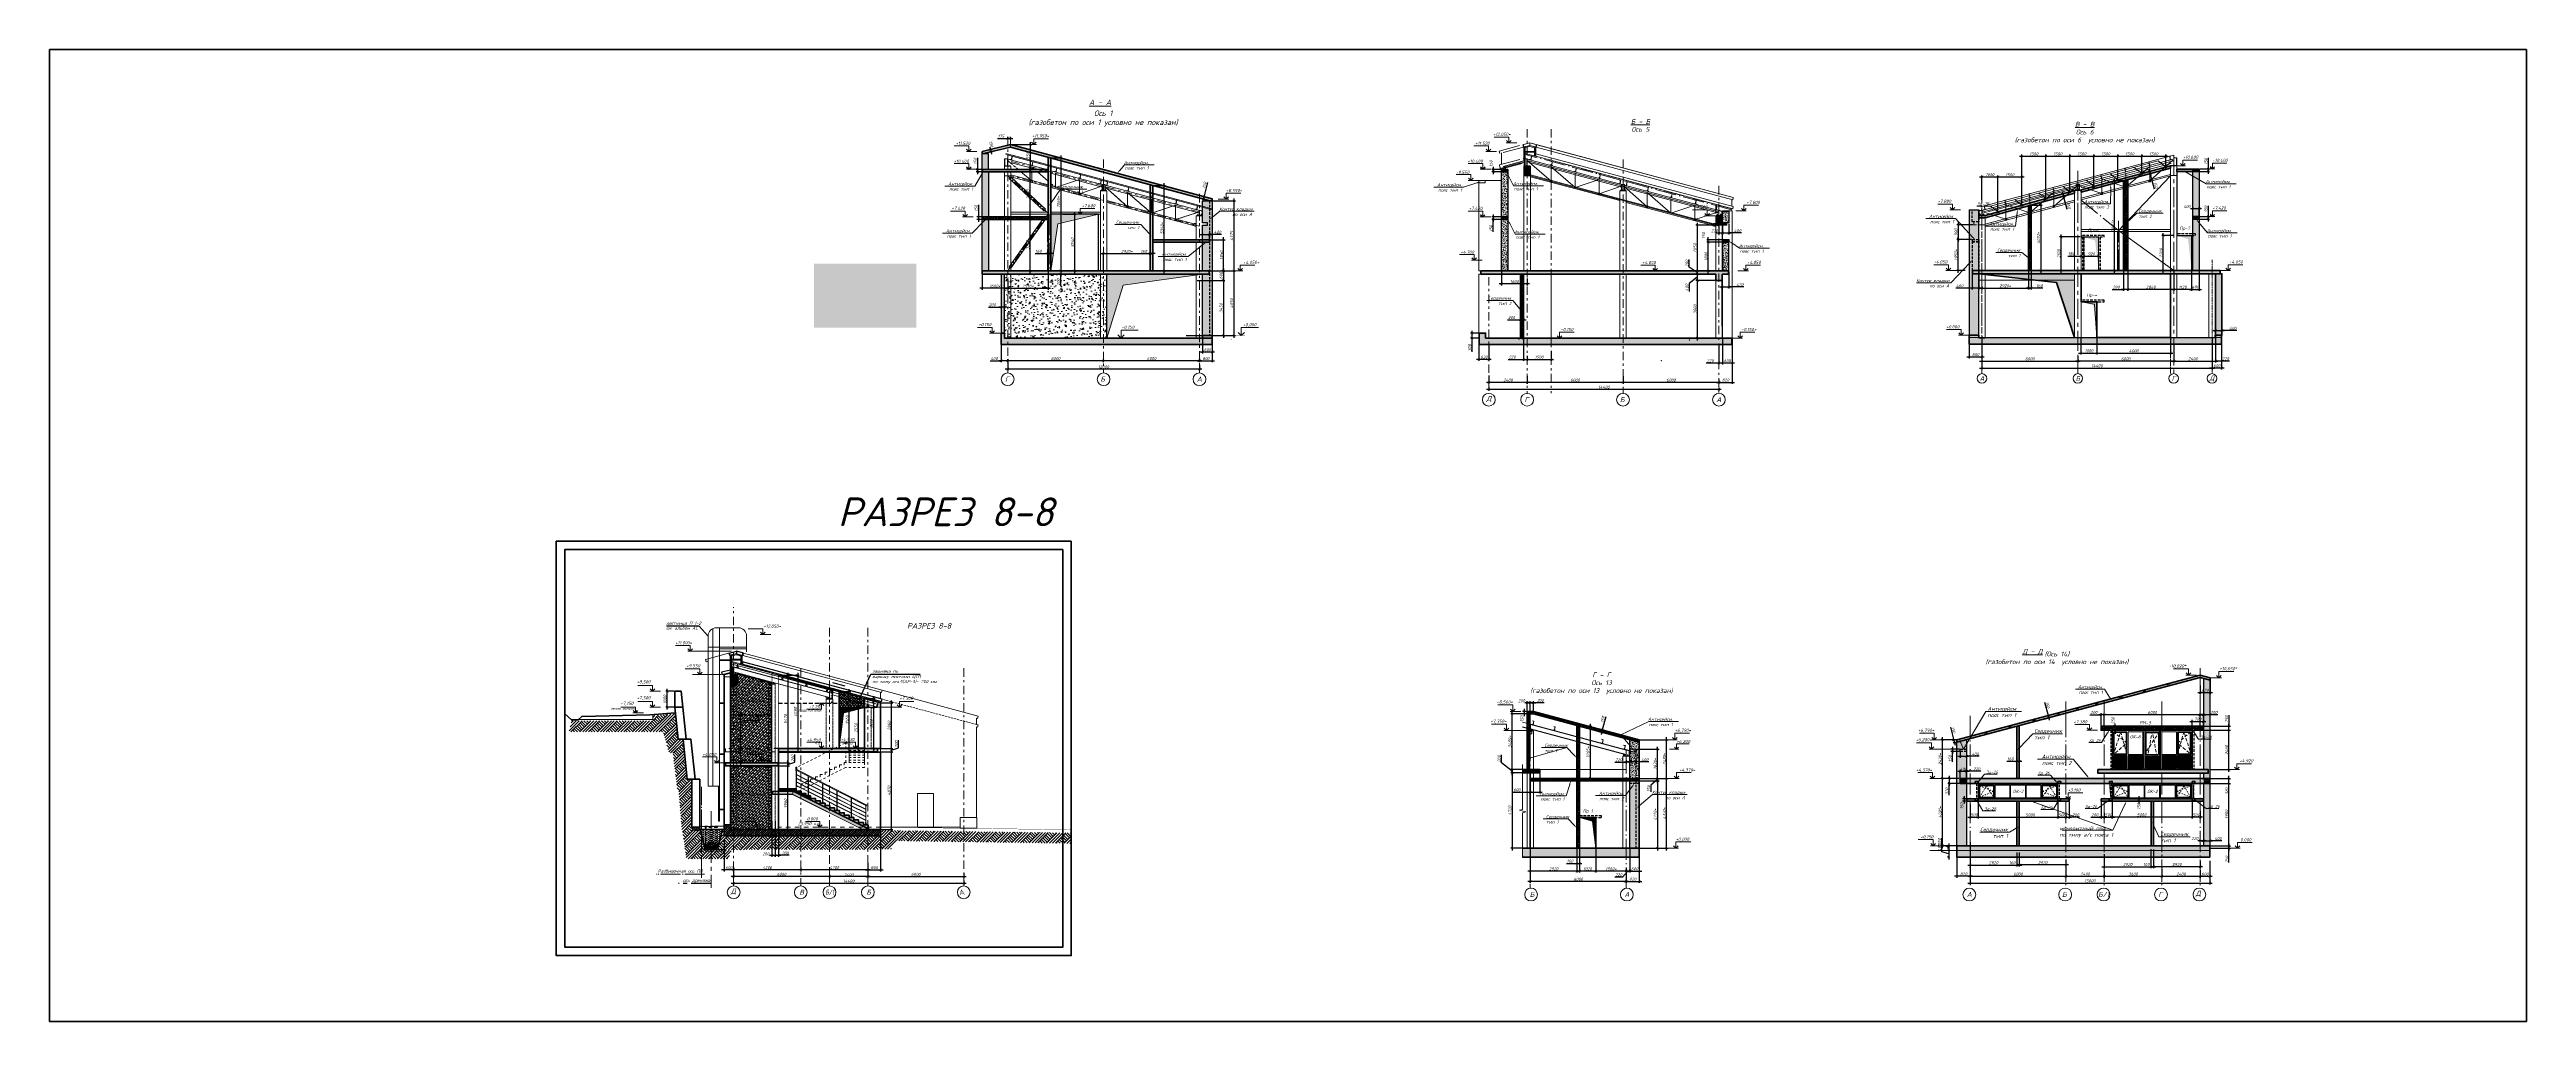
# Model space of a CAD drawing. Header units: millimetres. Extents: x -238377 to 196118, y -123284 to 30177.
# Drawn here: x 41116 to 196118, y -123284 to -62494 of the extents above; entities that cross this region are included whole.
import ezdxf
from ezdxf import colors
from ezdxf.entities.mleader import LeaderData, LeaderLine
from ezdxf.math import Vec2, Vec3

# ---------------------------------------------------------------- set-up
doc = ezdxf.new("R2010")
doc.units = ezdxf.units.MM
doc.header["$MEASUREMENT"] = 0
for name, pattern in [('CENTER', [2, 1.25, -0.25, 0.25, -0.25]), ('CENTERX2', [4, 2.5, -0.5, 0.5, -0.5]), ('Dashed', [564.444447, 282.222223, -282.222223]), ('DASHED2', [0.375, 0.25, -0.125]), ('Double Dashed', [1797.222233, 1325, -211.666656, 63.333344, -197.222233]), ('Double Dashed copy', [3020, 2500, -200, 120, -200]), ('Hidden Line', [309, 200, -109]), ('HIDDEN2', [4.7625, 3.175, -1.5875]), ('Штриховая', [5644.444466, 2822.222233, -2822.222233]), ('штриховаяX2', [38.1, 25.4, -12.7]), ('Штрихштриховая', [10936.110735, 5291.666508, -2116.666555, 1411.111116, -2116.666555])]:
    doc.linetypes.add(name, pattern=pattern)
doc.layers.get('0').update_dxf_attribs({"lineweight": 5})
doc.layers.add('#Hatch', color=7, linetype='Continuous', lineweight=5, true_color=0x4d4d4d)
doc.layers.add('#Каркас', color=7, linetype='Continuous', lineweight=5, true_color=0x757575)
for name, color, linetype, lineweight in [('#Бетон', 10, 'Continuous', 15), ('#Бетон монолитные пояса', 34, 'Continuous', 35), ('#Бетон разрез', 20, 'Continuous', 40), ('#Бетон сердечники', 12, 'Continuous', 40), ('#Выноски', 150, 'Continuous', 15), ('#Газобетон', 152, 'Continuous', 35), ('#Газобетон вид', 152, 'Continuous', 20), ('#размеры', 7, 'Continuous', 5), ('k_ Осевая', 8, 'CENTERX2', 9), ('k_ Размеры', 7, 'Continuous', 15), ('Двери ArchiCAD_Ном._пера__96', 7, 'Continuous', 5), ('Двери ArchiCAD_Ном._пера__97', 7, 'Continuous', 20), ('лестницы_Ном._пера__94', 252, 'Continuous', 5), ('лестницы_Ном._пера__96', 7, 'Continuous', 13), ('лестницы_Ном._пера__99', 7, 'Continuous', 40), ('Линия пунктир', 190, 'HIDDEN2', 9), ('Линия Тонкая', 252, 'Continuous', 9), ('Окна ArchiCAD_Ном._пера__95', 251, 'Continuous', 9), ('оси_Ном._пера__96', 7, 'Continuous', 5), ('оси_Ном._пера__97', 7, 'Continuous', 20), ('отделка', 253, 'Continuous', 5), ('перекрытие_Ном._пера__94', 252, 'Continuous', 13), ('перекрытие_Ном._пера__96', 7, 'Continuous', 13), ('перекрытие_Ном._пера__98', 7, 'Continuous', 35), ('перекрытие_Ном._пера__99', 7, 'Continuous', 40), ('подп стены Инжзащита_Ном._пера__96', 7, 'Continuous', 13), ('подп стены Инжзащита_Ном._пера__97', 7, 'Continuous', 20), ('подп стены Инжзащита_Ном._пера__99', 7, 'Continuous', 40), ('сварка', 7, 'Continuous', 13), ('стены наруж_Ном._пера__1', 7, 'Continuous', 25), ('стены наруж_Ном._пера__96', 7, 'Continuous', 13), ('стены наруж_Ном._пера__99', 7, 'Continuous', 40), ('стены02_Ном._пера__99', 7, 'Continuous', 40), ('текст_Ном._пера__1', 7, 'Continuous', 0), ('текст_Ном._пера__96', 7, 'Continuous', 5), ('чертеж_Ном._пера__91', 250, 'Continuous', 5), ('чертеж_Ном._пера__96', 7, 'Continuous', 13), ('чертеж_Ном._пера__98', 7, 'Continuous', 35), ('Штриховка', 7, 'Continuous', 9), ('штриховка_Ном._пера__96', 7, 'Continuous', 13)]:
    doc.layers.add(name, color=color, linetype=linetype, lineweight=lineweight)
for name, color, linetype in [('#стены наруж', 7, 'Continuous'), ('крыша', 7, 'Continuous'), ('оси', 7, 'Continuous'), ('подп стены Инжзащита', 7, 'Continuous'), ('стены наруж', 7, 'Continuous'), ('чертеж', 7, 'Continuous')]:
    doc.layers.add(name, color=color, linetype=linetype)
doc.layers.add('NoPrint', color=18, linetype='Continuous', plot=False)
doc.styles.get("Standard").update_dxf_attribs({"font": 'isocpeui.ttf'})
doc.styles.add('STEP PR', font='isocpeui.ttf')
doc.dimstyles.new('SPDS', dxfattribs={"dimscale": 10, "dimtxt": 2.5, "dimasz": 2, "dimexe": 1.25, "dimexo": 0.625, "dimtad": 1, "dimdec": 0, "dimrnd": 0.001, "dimtxsty": 'STEP PR', "dimblk": 'ARCHTICK', "dimcen": 2.5, "dimdle": 2, "dimclrd": 256, "dimclre": 256, "dimclrt": 7, "dimadec": 0, "dimazin": 2, "dimtfac": 0.75, "dimtdec": 0, "dimtmove": 1, "dimatfit": 3, "dimfxl": 1, "dimtolj": 1, "dimarcsym": 1})
doc.dimstyles.new('STEP', dxfattribs={"dimtxt": 200, "dimasz": 150, "dimexe": 80, "dimexo": 80, "dimgap": 80, "dimtad": 1, "dimdec": 0, "dimzin": 0, "dimdsep": 46, "dimtxsty": 'Standard', "dimblk": 'ARCHTICK', "dimcen": 150, "dimdle": 80, "dimadec": 0, "dimazin": 0, "dimtfac": 1, "dimtdec": 0, "dimtofl": 0, "dimtmove": 1, "dimatfit": 3, "dimfxl": 1, "dimtolj": 1, "dimtzin": 0, "dimarcsym": 0})
pattern_1 = [(50, (0, 0), (143.452037, -12.55043), [15, -165]), (355, (0, 0), (-27.75027, 150.43843), [12, -132]), (100.451444, (11.95, -1.05), (115.70177, 137.888), [12.74804, -140.22842]), (46.1842, (0, 40), (213.44827, -33.10386), [22.5, -247.5]), (96.63564, (17.79, 37.24), (186.93239, 194.82372), [19.12207, -210.34275]), (351.18416, (0, 40), (186.9324, 194.82372), [18, -198]), (21, (20, 30), (119.38141, -80.52378), [15, -165]), (326, (20, 30), (48.66307, 145.03001), [12, -132]), (71.451445, (29.95, 23.29), (168.044475, 64.50623), [12.74804, -140.22842]), (37.5, (0, 0), (2.431971, 66.578771), [0, -130.4, 0, -134, 0, -132.5]), (7.5, (0, 0), (52.613907, 78.882342), [0, -76.4, 0, -127.4, 0, -50.5]), (327.5, (-44.6, 0), (106.764487, -4.510974), [0, -50, 0, -156, 0, -207]), (317.5, (-64.6, 0), (116.637234, 20.020996), [0, -65, 0, -103.6, 0, -147])]
pattern_2 = [(45, (-160, 0), (-70.71068, 70.71068), []), (45, (-89.29, 0), (-70.71068, 70.71068), [50, -25])]

# ---------------------------------------------------------------- blocks, each defined once
blk = doc.blocks.new('_ArchTick')
at = {"color": 0, "linetype": 'ByBlock', "const_width": 0.15}
blk.add_lwpolyline([(-0.5, -0.5), (0.5, 0.5)], dxfattribs=at)
blk = doc.blocks.new('*D910')
at = {"layer": '#размеры', "lineweight": -2, "transparency": 16777216}
for p, q in [((113923, -71960), (115325, -71960)), ((115231, -71810), (115231, -76485)), ((112079, -76335), (115325, -76335))]:
    blk.add_line(p, q, dxfattribs=at)
at = {"layer": 'Defpoints', "color": 0, "transparency": 16777216}
for p in [(113876, -71960), (112032, -76335), (115231, -76335)]:
    blk.add_point(p, dxfattribs=at)
at = {"layer": '#размеры', "lineweight": -2, "transparency": 16777216, "xscale": 150, "yscale": 150, "zscale": 150}
for p, rotation in [((115231, -71960), 90), ((115231, -76335), 270)]:
    blk.add_blockref('_ArchTick', p, dxfattribs=dict(at, rotation=rotation))
at = {"layer": '#размеры', "color": 7, "transparency": 16777216, "insert": (115090, -74148), "char_height": 187.5, "attachment_point": 5, "rotation": 90, "style": 'STEP PR'}
blk.add_mtext('\\A1;4375', dxfattribs=at)
blk = doc.blocks.new('*D911')
at = {"layer": '#размеры', "lineweight": -2, "transparency": 16777216}
for p, q in [((112923, -76935), (114665, -76935)), ((114571, -76785), (114571, -80535)), ((112249, -80385), (114665, -80385))]:
    blk.add_line(p, q, dxfattribs=at)
at = {"layer": 'Defpoints', "color": 0, "transparency": 16777216}
for p in [(112876, -76935), (112202, -80385), (114571, -80385)]:
    blk.add_point(p, dxfattribs=at)
at = {"layer": '#размеры', "lineweight": -2, "transparency": 16777216, "xscale": 150, "yscale": 150, "zscale": 150}
for p, rotation in [((114571, -76935), 90), ((114571, -80385), 270)]:
    blk.add_blockref('_ArchTick', p, dxfattribs=dict(at, rotation=rotation))
at = {"layer": '#размеры', "color": 7, "transparency": 16777216, "insert": (114431, -78660), "char_height": 187.5, "attachment_point": 5, "rotation": 90, "style": 'STEP PR'}
blk.add_mtext('\\A1;3450', dxfattribs=at)
blk = doc.blocks.new('*D912')
at = {"layer": '#размеры', "lineweight": -2, "transparency": 16777216}
for p, q in [((113226, -81962), (106926, -81962)), ((107076, -82043), (107076, -81868)), ((113076, -82043), (113076, -81868))]:
    blk.add_line(p, q, dxfattribs=at)
at = {"layer": 'Defpoints', "color": 0, "transparency": 16777216}
for p in [(107076, -81962), (107076, -82090), (113076, -82090)]:
    blk.add_point(p, dxfattribs=at)
at = {"layer": '#размеры', "lineweight": -2, "transparency": 16777216, "xscale": 150, "yscale": 150, "zscale": 150, "rotation": 180}
blk.add_blockref('_ArchTick', (107076, -81962), dxfattribs=at)
at = {"layer": '#размеры', "lineweight": -2, "transparency": 16777216, "xscale": 150, "yscale": 150, "zscale": 150}
blk.add_blockref('_ArchTick', (113076, -81962), dxfattribs=at)
at = {"layer": '#размеры', "color": 7, "transparency": 16777216, "insert": (110076, -81821), "char_height": 187.5, "attachment_point": 5, "style": 'STEP PR'}
blk.add_mtext('\\A1;6000', dxfattribs=at)
blk = doc.blocks.new('*D913')
at = {"layer": '#размеры', "lineweight": -2, "transparency": 16777216}
for p, q in [((107226, -81962), (100926, -81962)), ((101076, -82043), (101076, -81868)), ((107076, -82043), (107076, -81868))]:
    blk.add_line(p, q, dxfattribs=at)
at = {"layer": 'Defpoints', "color": 0, "transparency": 16777216}
for p in [(101076, -81962), (101076, -82090), (107076, -82090)]:
    blk.add_point(p, dxfattribs=at)
at = {"layer": '#размеры', "lineweight": -2, "transparency": 16777216, "xscale": 150, "yscale": 150, "zscale": 150, "rotation": 180}
blk.add_blockref('_ArchTick', (101076, -81962), dxfattribs=at)
at = {"layer": '#размеры', "lineweight": -2, "transparency": 16777216, "xscale": 150, "yscale": 150, "zscale": 150}
blk.add_blockref('_ArchTick', (107076, -81962), dxfattribs=at)
at = {"layer": '#размеры', "color": 7, "transparency": 16777216, "insert": (104076, -81821), "char_height": 187.5, "attachment_point": 5, "style": 'STEP PR'}
blk.add_mtext('\\A1;6000', dxfattribs=at)
blk = doc.blocks.new('Отметка высоты (ГОСТ)[26]_3', base_point=(115341, -142))
at = {"layer": 'чертеж_Ном._пера__96', "linetype": 'Continuous', "lineweight": 5}
for p, q in [((115341, -142), (115341, 308)), ((115341, 308), (116483, 308)), ((114709, -142), (115541, -142))]:
    blk.add_line(p, q, dxfattribs=at)
at = {"layer": 'чертеж_Ном._пера__98', "linetype": 'Continuous'}
for q in [(115161, 38), (115521, 38)]:
    blk.add_line((115341, -142), q, dxfattribs=at)
blk = doc.blocks.new('*D914')
at = {"layer": '#размеры', "lineweight": -2, "transparency": 16777216}
for p, q in [((101076, -81860), (101076, -82574)), ((113226, -82480), (100926, -82480)), ((113076, -82219), (113076, -82574))]:
    blk.add_line(p, q, dxfattribs=at)
at = {"layer": 'Defpoints', "color": 0, "transparency": 16777216}
for p in [(101076, -81813), (101076, -82480), (113076, -82172)]:
    blk.add_point(p, dxfattribs=at)
at = {"layer": '#размеры', "lineweight": -2, "transparency": 16777216, "xscale": 150, "yscale": 150, "zscale": 150, "rotation": 180}
blk.add_blockref('_ArchTick', (101076, -82480), dxfattribs=at)
at = {"layer": '#размеры', "lineweight": -2, "transparency": 16777216, "xscale": 150, "yscale": 150, "zscale": 150}
blk.add_blockref('_ArchTick', (113076, -82480), dxfattribs=at)
at = {"layer": '#размеры', "color": 7, "transparency": 16777216, "insert": (107076, -82340), "char_height": 187.5, "attachment_point": 5, "style": 'STEP PR'}
blk.add_mtext('\\A1;12000', dxfattribs=at)
blk = doc.blocks.new('*D915')
at = {"layer": '#размеры', "lineweight": -2, "transparency": 16777216}
for p, q in [((113876, -80490), (113876, -82056)), ((112926, -81962), (114026, -81962)), ((113076, -81819), (113076, -82056))]:
    blk.add_line(p, q, dxfattribs=at)
at = {"layer": 'Defpoints', "color": 0, "transparency": 16777216}
for p in [(113876, -80443), (113076, -81772), (113876, -81962)]:
    blk.add_point(p, dxfattribs=at)
at = {"layer": '#размеры', "lineweight": -2, "transparency": 16777216, "xscale": 150, "yscale": 150, "zscale": 150, "rotation": 180}
blk.add_blockref('_ArchTick', (113076, -81962), dxfattribs=at)
at = {"layer": '#размеры', "lineweight": -2, "transparency": 16777216, "xscale": 150, "yscale": 150, "zscale": 150}
blk.add_blockref('_ArchTick', (113876, -81962), dxfattribs=at)
at = {"layer": '#размеры', "color": 7, "lineweight": 5, "transparency": 16777216, "insert": (113476, -81821), "char_height": 187.5, "attachment_point": 5, "style": 'STEP PR'}
blk.add_mtext('\\A1;800', dxfattribs=at)
blk = doc.blocks.new('*D916')
at = {"layer": '#размеры', "lineweight": -2, "transparency": 16777216}
for p, q in [((99978, -81962), (100676, -81962)), ((101226, -81962), (100526, -81962)), ((100676, -80941), (100676, -82056)), ((101076, -81965), (101076, -82056))]:
    blk.add_line(p, q, dxfattribs=at)
at = {"layer": 'Defpoints', "color": 0, "transparency": 16777216}
for p in [(100676, -80894), (100676, -81962), (101076, -81918)]:
    blk.add_point(p, dxfattribs=at)
at = {"layer": '#размеры', "lineweight": -2, "transparency": 16777216, "xscale": 150, "yscale": 150, "zscale": 150, "rotation": 180}
blk.add_blockref('_ArchTick', (100676, -81962), dxfattribs=at)
at = {"layer": '#размеры', "lineweight": -2, "transparency": 16777216, "xscale": 150, "yscale": 150, "zscale": 150}
blk.add_blockref('_ArchTick', (101076, -81962), dxfattribs=at)
at = {"layer": '#размеры', "color": 7, "transparency": 16777216, "insert": (100228, -81821), "char_height": 187.5, "attachment_point": 5, "style": 'STEP PR'}
blk.add_mtext('\\A1;400', dxfattribs=at)
blk = doc.blocks.new('*U815')
for p, q in [((0, 0), (0, 240)), ((0, 240), (90, 240)), ((90, 0), (0, 0)), ((6, 22), (6, 218)), ((86, 232), (16, 228)), ((86, 8), (16, 12)), ((90, 240), (90, 236)), ((90, 4), (90, 0))]:
    blk.add_line(p, q)
for centre, radius, start, end in [((16, 218), 10.5, 92.70236, 180), ((16, 22), 10.5, 180, 267.29764), ((86, 236), 4, 272.70236, 360), ((86, 4), 4, 0, 87.29764)]:
    blk.add_arc(centre, radius, start, end)
blk = doc.blocks.new('*U814')
at = {"color": 0, "linetype": 'ByBlock', "lineweight": -2}
for p, q in [((-100, 0), (-100, 5)), ((-100, 0), (0, 0)), ((-96, 9), (-22, 9)), ((-9, 22), (-9, 156)), ((0, 160), (-5, 160)), ((0, 0), (0, 160))]:
    blk.add_line(p, q, dxfattribs=at)
for centre, radius, start, end in [((-96, 5), 4.3, 90, 180), ((-22, 22), 13, 270, 0), ((-5, 156), 4.3, 89.04503, 179.97781)]:
    blk.add_arc(centre, radius, start, end, dxfattribs=at)
blk = doc.blocks.new('*U813')
at = {"color": 0, "linetype": 'ByBlock', "lineweight": -2}
for p, q in [((-63, 0), (-63, 3)), ((-63, 0), (0, 0)), ((-60, 6), (-16, 6)), ((-6, 16), (-6, 97)), ((0, 100), (-3, 100)), ((0, 0), (0, 100))]:
    blk.add_line(p, q, dxfattribs=at)
for centre, radius, start, end in [((-60, 3), 3.3, 90, 180), ((-16, 16), 10, 270, 0), ((-3, 97), 3.3, 89.04503, 179.97781)]:
    blk.add_arc(centre, radius, start, end, dxfattribs=at)
blk = doc.blocks.new('*U811')
for points in [[(0, -0.5), (0, 0.5)], [(1, -0.5), (1, 0.5)], [(2, -0.5), (2, 0.5)], [(3, -0.5), (3, 0.5)], [(4, -0.5), (4, 0.5)], [(5, -0.5), (5, 0.5)]]:
    blk.add_lwpolyline(points)
blk = doc.blocks.new('*U812')
for points in [[(0, -0.5), (0, 0.5)], [(1, -0.5), (1, 0.5)], [(2, -0.5), (2, 0.5)], [(3, -0.5), (3, 0.5)], [(4, -0.5), (4, 0.5)], [(5, -0.5), (5, 0.5)], [(6, -0.5), (6, 0.5)]]:
    blk.add_lwpolyline(points)
blk = doc.blocks.new('*D917')
at = {"layer": '#размеры', "lineweight": -2, "transparency": 16777216}
for p, q in [((114698, -76335), (115325, -76335)), ((115231, -76185), (115231, -80535)), ((113392, -80385), (115325, -80385))]:
    blk.add_line(p, q, dxfattribs=at)
at = {"layer": 'Defpoints', "color": 0, "transparency": 16777216}
for p in [(114651, -76335), (113345, -80385), (115231, -80385)]:
    blk.add_point(p, dxfattribs=at)
at = {"layer": '#размеры', "lineweight": -2, "transparency": 16777216, "xscale": 150, "yscale": 150, "zscale": 150}
for p, rotation in [((115231, -76335), 90), ((115231, -80385), 270)]:
    blk.add_blockref('_ArchTick', p, dxfattribs=dict(at, rotation=rotation))
at = {"layer": '#размеры', "color": 7, "transparency": 16777216, "insert": (115091, -78360), "char_height": 187.5, "attachment_point": 5, "rotation": 90, "style": 'STEP PR'}
blk.add_mtext('\\A1;4050', dxfattribs=at)
blk = doc.blocks.new('*D918')
at = {"layer": '#размеры', "lineweight": -2, "transparency": 16777216}
for p, q in [((101226, -77423), (99326, -77423)), ((99476, -76382), (99476, -77517)), ((101076, -76982), (101076, -77517))]:
    blk.add_line(p, q, dxfattribs=at)
at = {"layer": 'Defpoints', "color": 0, "transparency": 16777216}
for p in [(99476, -76335), (99476, -77423), (101076, -76935)]:
    blk.add_point(p, dxfattribs=at)
at = {"layer": '#размеры', "lineweight": -2, "transparency": 16777216, "xscale": 150, "yscale": 150, "zscale": 150, "rotation": 180}
blk.add_blockref('_ArchTick', (99476, -77423), dxfattribs=at)
at = {"layer": '#размеры', "lineweight": -2, "transparency": 16777216, "xscale": 150, "yscale": 150, "zscale": 150}
blk.add_blockref('_ArchTick', (101076, -77423), dxfattribs=at)
at = {"layer": '#размеры', "color": 7, "transparency": 16777216, "insert": (100276, -77283), "char_height": 187.5, "attachment_point": 5, "style": 'STEP PR'}
blk.add_mtext('\\A1;1600*', dxfattribs=at)
blk = doc.blocks.new('*D919')
at = {"layer": '#размеры', "lineweight": -2, "transparency": 16777216}
for p, q in [((104522, -72795), (105361, -72795)), ((105267, -76485), (105267, -72645)), ((104522, -76335), (105361, -76335))]:
    blk.add_line(p, q, dxfattribs=at)
at = {"layer": 'Defpoints', "color": 0, "transparency": 16777216}
for p in [(104475, -72795), (105267, -72795), (104475, -76335)]:
    blk.add_point(p, dxfattribs=at)
at = {"layer": '#размеры', "lineweight": -2, "transparency": 16777216, "xscale": 150, "yscale": 150, "zscale": 150}
for p, rotation in [((105267, -72795), 90), ((105267, -76335), 270)]:
    blk.add_blockref('_ArchTick', p, dxfattribs=dict(at, rotation=rotation))
at = {"layer": '#размеры', "color": 7, "transparency": 16777216, "insert": (105126, -74565), "char_height": 187.5, "attachment_point": 5, "rotation": 90, "style": 'STEP PR'}
blk.add_mtext('\\A1;3540', dxfattribs=at)
blk = doc.blocks.new('*D920')
at = {"layer": '#размеры', "lineweight": -2, "transparency": 16777216}
for p, q in [((103813, -69270), (104484, -69270)), ((104391, -69120), (104391, -76485)), ((103818, -76335), (104484, -76335))]:
    blk.add_line(p, q, dxfattribs=at)
at = {"layer": 'Defpoints', "color": 0, "transparency": 16777216}
for p in [(103766, -69270), (103771, -76335), (104391, -76335)]:
    blk.add_point(p, dxfattribs=at)
at = {"layer": '#размеры', "lineweight": -2, "transparency": 16777216, "xscale": 150, "yscale": 150, "zscale": 150}
for p, rotation in [((104391, -69270), 90), ((104391, -76335), 270)]:
    blk.add_blockref('_ArchTick', p, dxfattribs=dict(at, rotation=rotation))
at = {"layer": '#размеры', "color": 7, "lineweight": 5, "transparency": 16777216, "insert": (104249, -72024), "char_height": 187.5, "attachment_point": 5, "rotation": 90, "style": 'STEP PR'}
blk.add_mtext('\\A1;7065*', dxfattribs=at)
blk = doc.blocks.new('*D921')
at = {"layer": '#размеры', "lineweight": -2, "transparency": 16777216}
for p, q in [((113578, -70811), (113345, -71719)), ((113263, -71853), (113216, -71841)), ((113300, -71707), (113254, -71695)), ((113382, -71573), (113270, -72009))]:
    blk.add_line(p, q, dxfattribs=at)
at = {"layer": 'Defpoints', "color": 0, "transparency": 16777216}
for p in [(113307, -71864), (113308, -71864), (113345, -71719)]:
    blk.add_point(p, dxfattribs=at)
at = {"layer": '#размеры', "lineweight": -2, "transparency": 16777216, "xscale": 150, "yscale": 150, "zscale": 150}
for p, rotation in [((113307, -71864), 255.584357153717), ((113345, -71719), 75.58435715371697)]:
    blk.add_blockref('_ArchTick', p, dxfattribs=dict(at, rotation=rotation))
at = {"layer": '#размеры', "color": 7, "lineweight": 5, "transparency": 16777216, "insert": (113390, -70979), "char_height": 187.5, "attachment_point": 5, "rotation": 75.58436, "style": 'STEP PR'}
blk.add_mtext('\\A1;150', dxfattribs=at)
blk = doc.blocks.new('*D922')
at = {"layer": '#размеры', "lineweight": -2, "transparency": 16777216}
for p, q in [((109381, -75259), (109996, -75259)), ((110306, -75259), (109846, -75259)), ((109996, -75212), (109996, -75165)), ((110156, -75212), (110156, -75165))]:
    blk.add_line(p, q, dxfattribs=at)
at = {"layer": 'Defpoints', "color": 0, "transparency": 16777216}
for p in [(109996, -75259), (109996, -75259), (110156, -75259)]:
    blk.add_point(p, dxfattribs=at)
at = {"layer": '#размеры', "lineweight": -2, "transparency": 16777216, "xscale": 150, "yscale": 150, "zscale": 150, "rotation": 180}
blk.add_blockref('_ArchTick', (109996, -75259), dxfattribs=at)
at = {"layer": '#размеры', "lineweight": -2, "transparency": 16777216, "xscale": 150, "yscale": 150, "zscale": 150}
blk.add_blockref('_ArchTick', (110156, -75259), dxfattribs=at)
at = {"layer": '#размеры', "color": 7, "lineweight": 5, "transparency": 16777216, "insert": (109591, -75118), "char_height": 187.5, "attachment_point": 5, "style": 'STEP PR'}
blk.add_mtext('\\A1;160', dxfattribs=at)
blk = doc.blocks.new('*D923')
at = {"layer": '#размеры', "lineweight": -2, "transparency": 16777216}
for p, q in [((106926, -75259), (110146, -75259)), ((107076, -76288), (107076, -75165)), ((109996, -76288), (109996, -75165))]:
    blk.add_line(p, q, dxfattribs=at)
at = {"layer": 'Defpoints', "color": 0, "transparency": 16777216}
for p in [(109996, -75259), (107076, -76335), (109996, -76335)]:
    blk.add_point(p, dxfattribs=at)
at = {"layer": '#размеры', "lineweight": -2, "transparency": 16777216, "xscale": 150, "yscale": 150, "zscale": 150, "rotation": 180}
blk.add_blockref('_ArchTick', (107076, -75259), dxfattribs=at)
at = {"layer": '#размеры', "lineweight": -2, "transparency": 16777216, "xscale": 150, "yscale": 150, "zscale": 150}
blk.add_blockref('_ArchTick', (109996, -75259), dxfattribs=at)
at = {"layer": '#размеры', "color": 7, "lineweight": 5, "transparency": 16777216, "insert": (108536, -75118), "char_height": 187.5, "attachment_point": 5, "style": 'STEP PR'}
blk.add_mtext('\\A1;2920*', dxfattribs=at)
blk = doc.blocks.new('*D997')
at = {"layer": '#размеры', "lineweight": -2, "transparency": 16777216}
for p, q in [((114524, -76335), (114477, -76335)), ((114524, -76935), (114477, -76935)), ((114571, -76185), (114571, -77085))]:
    blk.add_line(p, q, dxfattribs=at)
at = {"layer": 'Defpoints', "color": 0, "transparency": 16777216}
for p in [(114571, -76335), (114571, -76935), (114571, -76935)]:
    blk.add_point(p, dxfattribs=at)
at = {"layer": '#размеры', "lineweight": -2, "transparency": 16777216, "xscale": 150, "yscale": 150, "zscale": 150}
for p, rotation in [((114571, -76335), 90), ((114571, -76935), 270)]:
    blk.add_blockref('_ArchTick', p, dxfattribs=dict(at, rotation=rotation))
at = {"layer": '#размеры', "color": 7, "lineweight": 5, "transparency": 16777216, "insert": (114431, -76635), "char_height": 187.5, "attachment_point": 5, "rotation": 90, "style": 'STEP PR'}
blk.add_mtext('\\A1;600', dxfattribs=at)
blk = doc.blocks.new('*D924')
at = {"layer": '#размеры', "lineweight": -2, "transparency": 16777216}
for p, q in [((102795, -75250), (103607, -75250)), ((103917, -75250), (103457, -75250)), ((103607, -75204), (103607, -75157)), ((103767, -75204), (103767, -75157))]:
    blk.add_line(p, q, dxfattribs=at)
at = {"layer": 'Defpoints', "color": 0, "transparency": 16777216}
for p in [(103607, -75250), (103607, -75250), (103767, -75250)]:
    blk.add_point(p, dxfattribs=at)
at = {"layer": '#размеры', "lineweight": -2, "transparency": 16777216, "xscale": 150, "yscale": 150, "zscale": 150, "rotation": 180}
blk.add_blockref('_ArchTick', (103607, -75250), dxfattribs=at)
at = {"layer": '#размеры', "lineweight": -2, "transparency": 16777216, "xscale": 150, "yscale": 150, "zscale": 150}
blk.add_blockref('_ArchTick', (103767, -75250), dxfattribs=at)
at = {"layer": '#размеры', "color": 7, "lineweight": 5, "transparency": 16777216, "insert": (103004, -75110), "char_height": 187.5, "attachment_point": 5, "style": 'STEP PR'}
blk.add_mtext('\\A1;160', dxfattribs=at)
blk = doc.blocks.new('*D998')
at = {"layer": '#размеры', "lineweight": -2, "transparency": 16777216}
for p, q in [((110202, -70996), (110961, -70996)), ((110867, -76485), (110867, -70846)), ((110203, -76335), (110961, -76335))]:
    blk.add_line(p, q, dxfattribs=at)
at = {"layer": 'Defpoints', "color": 0, "transparency": 16777216}
for p in [(110155, -70996), (110867, -70996), (110156, -76335)]:
    blk.add_point(p, dxfattribs=at)
at = {"layer": '#размеры', "lineweight": -2, "transparency": 16777216, "xscale": 150, "yscale": 150, "zscale": 150}
for p, rotation in [((110867, -70996), 90), ((110867, -76335), 270)]:
    blk.add_blockref('_ArchTick', p, dxfattribs=dict(at, rotation=rotation))
at = {"layer": '#размеры', "color": 7, "lineweight": 5, "transparency": 16777216, "insert": (110726, -73665), "char_height": 187.5, "attachment_point": 5, "rotation": 90, "style": 'STEP PR'}
blk.add_mtext('\\A1;5340*', dxfattribs=at)
blk = doc.blocks.new('*D925')
at = {"layer": '#размеры', "lineweight": -2, "transparency": 16777216}
for p, q in [((99189, -69269), (99189, -69986)), ((99430, -69986), (99096, -69986)), ((99430, -70136), (99096, -70136)), ((99189, -69836), (99189, -70286))]:
    blk.add_line(p, q, dxfattribs=at)
at = {"layer": 'Defpoints', "color": 0, "transparency": 16777216}
for p in [(99189, -70136), (99477, -69986), (99477, -70136)]:
    blk.add_point(p, dxfattribs=at)
at = {"layer": '#размеры', "lineweight": -2, "transparency": 16777216, "xscale": 150, "yscale": 150, "zscale": 150}
for p, rotation in [((99189, -69986), 90), ((99189, -70136), 270)]:
    blk.add_blockref('_ArchTick', p, dxfattribs=dict(at, rotation=rotation))
at = {"layer": '#размеры', "color": 7, "lineweight": 5, "transparency": 16777216, "insert": (99049, -69478), "char_height": 187.5, "attachment_point": 5, "rotation": 90, "style": 'STEP PR'}
blk.add_mtext('\\A1;150', dxfattribs=at)
blk = doc.blocks.new('*D926')
at = {"layer": '#размеры', "lineweight": -2, "transparency": 16777216}
for p, q in [((102279, -73115), (102571, -73115)), ((102477, -76485), (102477, -72965)), ((102321, -76335), (102571, -76335))]:
    blk.add_line(p, q, dxfattribs=at)
at = {"layer": 'Defpoints', "color": 0, "transparency": 16777216}
for p in [(102232, -73115), (102477, -73115), (102274, -76335)]:
    blk.add_point(p, dxfattribs=at)
at = {"layer": '#размеры', "lineweight": -2, "transparency": 16777216, "xscale": 150, "yscale": 150, "zscale": 150}
for p, rotation in [((102477, -73115), 90), ((102477, -76335), 270)]:
    blk.add_blockref('_ArchTick', p, dxfattribs=dict(at, rotation=rotation))
at = {"layer": '#размеры', "color": 7, "lineweight": 5, "transparency": 16777216, "insert": (102337, -74725), "char_height": 187.5, "attachment_point": 5, "rotation": 90, "style": 'STEP PR'}
blk.add_mtext('\\A1;3220', dxfattribs=at)
blk = doc.blocks.new('*D927')
at = {"layer": '#размеры', "lineweight": -2, "transparency": 16777216}
for p, q in [((99240, -72211), (99240, -72965)), ((99240, -72815), (99240, -73266)), ((99430, -72965), (99146, -72965)), ((99430, -73116), (99146, -73116))]:
    blk.add_line(p, q, dxfattribs=at)
at = {"layer": 'Defpoints', "color": 0, "transparency": 16777216}
for p in [(99240, -73116), (99477, -72965), (99477, -73116)]:
    blk.add_point(p, dxfattribs=at)
at = {"layer": '#размеры', "lineweight": -2, "transparency": 16777216, "xscale": 150, "yscale": 150, "zscale": 150}
for p, rotation in [((99240, -72965), 90), ((99240, -73116), 270)]:
    blk.add_blockref('_ArchTick', p, dxfattribs=dict(at, rotation=rotation))
at = {"layer": '#размеры', "color": 7, "lineweight": 5, "transparency": 16777216, "insert": (99099, -72420), "char_height": 187.5, "attachment_point": 5, "rotation": 90, "style": 'STEP PR'}
blk.add_mtext('\\A1;150', dxfattribs=at)
blk = doc.blocks.new('*D928')
at = {"layer": '#размеры', "lineweight": -2, "transparency": 16777216}
for p, q in [((102440, -70135), (102573, -70135)), ((102479, -73115), (102479, -69985)), ((102432, -72965), (102386, -72965))]:
    blk.add_line(p, q, dxfattribs=at)
at = {"layer": 'Defpoints', "color": 0, "transparency": 16777216}
for p in [(102393, -70135), (102479, -70135), (102479, -72965)]:
    blk.add_point(p, dxfattribs=at)
at = {"layer": '#размеры', "lineweight": -2, "transparency": 16777216, "xscale": 150, "yscale": 150, "zscale": 150}
for p, rotation in [((102479, -70135), 90), ((102479, -72965), 270)]:
    blk.add_blockref('_ArchTick', p, dxfattribs=dict(at, rotation=rotation))
at = {"layer": '#размеры', "color": 7, "lineweight": 5, "transparency": 16777216, "insert": (102339, -71550), "char_height": 187.5, "attachment_point": 5, "rotation": 90, "style": 'STEP PR'}
blk.add_mtext('\\A1;2830', dxfattribs=at)
blk = doc.blocks.new('*D929')
at = {"layer": '#размеры', "lineweight": -2, "transparency": 16777216}
for p, q in [((101298, -68435), (102576, -68435)), ((102482, -68285), (102482, -70136)), ((102377, -69986), (102576, -69986))]:
    blk.add_line(p, q, dxfattribs=at)
at = {"layer": 'Defpoints', "color": 0, "transparency": 16777216}
for p in [(101251, -68435), (102330, -69986), (102482, -69986)]:
    blk.add_point(p, dxfattribs=at)
at = {"layer": '#размеры', "lineweight": -2, "transparency": 16777216, "xscale": 150, "yscale": 150, "zscale": 150}
for p, rotation in [((102482, -68435), 90), ((102482, -69986), 270)]:
    blk.add_blockref('_ArchTick', p, dxfattribs=dict(at, rotation=rotation))
at = {"layer": '#размеры', "color": 7, "lineweight": 5, "transparency": 16777216, "insert": (102342, -69211), "char_height": 187.5, "attachment_point": 5, "rotation": 90, "style": 'STEP PR'}
blk.add_mtext('\\A1;1551', dxfattribs=at)
blk = doc.blocks.new('*D930')
at = {"layer": '#размеры', "lineweight": -2, "transparency": 16777216}
for p, q in [((100926, -77423), (103756, -77423)), ((101076, -77324), (101076, -77517)), ((103606, -76382), (103606, -77517))]:
    blk.add_line(p, q, dxfattribs=at)
at = {"layer": 'Defpoints', "color": 0, "transparency": 16777216}
for p in [(101076, -77278), (103606, -76335), (103606, -77423)]:
    blk.add_point(p, dxfattribs=at)
at = {"layer": '#размеры', "lineweight": -2, "transparency": 16777216, "xscale": 150, "yscale": 150, "zscale": 150, "rotation": 180}
blk.add_blockref('_ArchTick', (101076, -77423), dxfattribs=at)
at = {"layer": '#размеры', "lineweight": -2, "transparency": 16777216, "xscale": 150, "yscale": 150, "zscale": 150}
blk.add_blockref('_ArchTick', (103606, -77423), dxfattribs=at)
at = {"layer": '#размеры', "color": 7, "lineweight": 5, "transparency": 16777216, "insert": (102341, -77283), "char_height": 187.5, "attachment_point": 5, "style": 'STEP PR'}
blk.add_mtext('\\A1;2530*', dxfattribs=at)
blk = doc.blocks.new('*D931')
at = {"layer": '#размеры', "lineweight": -2, "transparency": 16777216}
for p, q in [((113276, -80583), (113276, -81500)), ((113126, -81406), (114026, -81406)), ((113876, -80983), (113876, -81500))]:
    blk.add_line(p, q, dxfattribs=at)
at = {"layer": 'Defpoints', "color": 0, "transparency": 16777216}
for p in [(113276, -80536), (113876, -80936), (113876, -81406)]:
    blk.add_point(p, dxfattribs=at)
at = {"layer": '#размеры', "lineweight": -2, "transparency": 16777216, "xscale": 150, "yscale": 150, "zscale": 150, "rotation": 180}
blk.add_blockref('_ArchTick', (113276, -81406), dxfattribs=at)
at = {"layer": '#размеры', "lineweight": -2, "transparency": 16777216, "xscale": 150, "yscale": 150, "zscale": 150}
blk.add_blockref('_ArchTick', (113876, -81406), dxfattribs=at)
at = {"layer": '#размеры', "color": 7, "lineweight": 5, "transparency": 16777216, "insert": (113576, -81266), "char_height": 187.5, "attachment_point": 5, "style": 'STEP PR'}
blk.add_mtext('\\A1;600', dxfattribs=at)
blk = doc.blocks.new('*D932')
at = {"layer": '#размеры', "lineweight": -2, "transparency": 16777216}
for p, q in [((99868, -78599), (100676, -78599)), ((101026, -78599), (100526, -78599)), ((100676, -78566), (100676, -78693)), ((100876, -78566), (100876, -78693))]:
    blk.add_line(p, q, dxfattribs=at)
at = {"layer": 'Defpoints', "color": 0, "transparency": 16777216}
for p in [(100676, -78519), (100676, -78599), (100876, -78519)]:
    blk.add_point(p, dxfattribs=at)
at = {"layer": '#размеры', "lineweight": -2, "transparency": 16777216, "xscale": 150, "yscale": 150, "zscale": 150, "rotation": 180}
blk.add_blockref('_ArchTick', (100676, -78599), dxfattribs=at)
at = {"layer": '#размеры', "lineweight": -2, "transparency": 16777216, "xscale": 150, "yscale": 150, "zscale": 150}
blk.add_blockref('_ArchTick', (100876, -78599), dxfattribs=at)
at = {"layer": '#размеры', "color": 7, "transparency": 16777216, "insert": (100114, -78459), "char_height": 187.5, "attachment_point": 5, "style": 'STEP PR'}
blk.add_mtext('\\A1;200', dxfattribs=at)
blk = doc.blocks.new('*D999')
at = {"layer": '#размеры', "lineweight": -2, "transparency": 16777216}
for p, q in [((99953, -68596), (100059, -69033)), ((100034, -68730), (100079, -68719)), ((100069, -68876), (100115, -68865))]:
    blk.add_line(p, q, dxfattribs=at)
at = {"layer": 'Defpoints', "color": 0, "transparency": 16777216}
for p in [(99988, -68741), (100024, -68887), (100024, -68887)]:
    blk.add_point(p, dxfattribs=at)
at = {"layer": '#размеры', "lineweight": -2, "transparency": 16777216, "xscale": 150, "yscale": 150, "zscale": 150}
for p, rotation in [((99988, -68741), 103.6094368648951), ((100024, -68887), 283.6094368648951)]:
    blk.add_blockref('_ArchTick', p, dxfattribs=dict(at, rotation=rotation))
at = {"layer": '#размеры', "color": 7, "lineweight": 5, "transparency": 16777216, "insert": (100049, -68396), "char_height": 187.5, "attachment_point": 5, "rotation": 283.60944, "style": 'STEP PR'}
blk.add_mtext('\\A1;150', dxfattribs=at)
blk = doc.blocks.new('*D933')
at = {"layer": '#размеры', "lineweight": -2, "transparency": 16777216}
for p, q in [((100447, -68054), (101076, -68054)), ((100926, -68054), (101401, -68054)), ((101076, -68007), (101076, -67960)), ((101251, -68007), (101251, -67960))]:
    blk.add_line(p, q, dxfattribs=at)
at = {"layer": 'Defpoints', "color": 0, "transparency": 16777216}
for p in [(101076, -68054), (101251, -68054), (101251, -68054)]:
    blk.add_point(p, dxfattribs=at)
at = {"layer": '#размеры', "lineweight": -2, "transparency": 16777216, "xscale": 150, "yscale": 150, "zscale": 150, "rotation": 180}
blk.add_blockref('_ArchTick', (101076, -68054), dxfattribs=at)
at = {"layer": '#размеры', "lineweight": -2, "transparency": 16777216, "xscale": 150, "yscale": 150, "zscale": 150}
blk.add_blockref('_ArchTick', (101251, -68054), dxfattribs=at)
at = {"layer": '#размеры', "color": 7, "lineweight": 5, "transparency": 16777216, "insert": (100659, -67912), "char_height": 187.5, "attachment_point": 5, "style": 'STEP PR'}
blk.add_mtext('\\A1;175', dxfattribs=at)
blk = doc.blocks.new('*D934')
at = {"layer": '#размеры', "lineweight": -2, "transparency": 16777216}
for p, q in [((145337, -76935), (144131, -76935)), ((144225, -76785), (144225, -80686)), ((144663, -80536), (144131, -80536))]:
    blk.add_line(p, q, dxfattribs=at)
at = {"layer": 'Defpoints', "color": 0, "transparency": 16777216}
for p in [(145384, -76935), (144225, -80536), (144709, -80536)]:
    blk.add_point(p, dxfattribs=at)
at = {"layer": '#размеры', "lineweight": -2, "transparency": 16777216, "xscale": 150, "yscale": 150, "zscale": 150}
for p, rotation in [((144225, -76935), 90), ((144225, -80536), 270)]:
    blk.add_blockref('_ArchTick', p, dxfattribs=dict(at, rotation=rotation))
at = {"layer": '#размеры', "color": 7, "transparency": 16777216, "insert": (144084, -78735), "char_height": 187.5, "attachment_point": 5, "rotation": 90, "style": 'STEP PR'}
blk.add_mtext('\\A1;3600', dxfattribs=at)
blk = doc.blocks.new('*D935')
at = {"layer": '#размеры', "lineweight": -2, "transparency": 16777216}
for p, q in [((145734, -83310), (139434, -83310)), ((139584, -82918), (139584, -83404)), ((145584, -83129), (145584, -83404))]:
    blk.add_line(p, q, dxfattribs=at)
at = {"layer": 'Defpoints', "color": 0, "transparency": 16777216}
for p in [(139584, -82872), (139584, -83310), (145584, -83082)]:
    blk.add_point(p, dxfattribs=at)
at = {"layer": '#размеры', "lineweight": -2, "transparency": 16777216, "xscale": 150, "yscale": 150, "zscale": 150, "rotation": 180}
blk.add_blockref('_ArchTick', (139584, -83310), dxfattribs=at)
at = {"layer": '#размеры', "lineweight": -2, "transparency": 16777216, "xscale": 150, "yscale": 150, "zscale": 150}
blk.add_blockref('_ArchTick', (145584, -83310), dxfattribs=at)
at = {"layer": '#размеры', "color": 7, "transparency": 16777216, "insert": (142584, -83169), "char_height": 187.5, "attachment_point": 5, "style": 'STEP PR'}
blk.add_mtext('\\A1;6000', dxfattribs=at)
blk = doc.blocks.new('*D936')
at = {"layer": '#размеры', "lineweight": -2, "transparency": 16777216}
for p, q in [((139734, -83310), (133434, -83310)), ((133584, -82918), (133584, -83404)), ((139584, -82918), (139584, -83404))]:
    blk.add_line(p, q, dxfattribs=at)
at = {"layer": 'Defpoints', "color": 0, "transparency": 16777216}
for p in [(133584, -82872), (133584, -83310), (139584, -82872)]:
    blk.add_point(p, dxfattribs=at)
at = {"layer": '#размеры', "lineweight": -2, "transparency": 16777216, "xscale": 150, "yscale": 150, "zscale": 150, "rotation": 180}
blk.add_blockref('_ArchTick', (133584, -83310), dxfattribs=at)
at = {"layer": '#размеры', "lineweight": -2, "transparency": 16777216, "xscale": 150, "yscale": 150, "zscale": 150}
blk.add_blockref('_ArchTick', (139584, -83310), dxfattribs=at)
at = {"layer": '#размеры', "color": 7, "transparency": 16777216, "insert": (136584, -83169), "char_height": 187.5, "attachment_point": 5, "style": 'STEP PR'}
blk.add_mtext('\\A1;6000', dxfattribs=at)
blk = doc.blocks.new('*D937')
at = {"layer": '#размеры', "lineweight": -2, "transparency": 16777216}
for p, q in [((131184, -83584), (131184, -83848)), ((145584, -83624), (145584, -83848)), ((145734, -83754), (131034, -83754))]:
    blk.add_line(p, q, dxfattribs=at)
at = {"layer": 'Defpoints', "color": 0, "transparency": 16777216}
for p in [(131184, -83538), (145584, -83577), (131184, -83754)]:
    blk.add_point(p, dxfattribs=at)
at = {"layer": '#размеры', "lineweight": -2, "transparency": 16777216, "xscale": 150, "yscale": 150, "zscale": 150, "rotation": 180}
blk.add_blockref('_ArchTick', (131184, -83754), dxfattribs=at)
at = {"layer": '#размеры', "lineweight": -2, "transparency": 16777216, "xscale": 150, "yscale": 150, "zscale": 150}
blk.add_blockref('_ArchTick', (145584, -83754), dxfattribs=at)
at = {"layer": '#размеры', "color": 7, "transparency": 16777216, "insert": (138384, -83614), "char_height": 187.5, "attachment_point": 5, "style": 'STEP PR'}
blk.add_mtext('\\A1;14400', dxfattribs=at)
blk = doc.blocks.new('*D938')
at = {"layer": '#размеры', "lineweight": -2, "transparency": 16777216}
for p, q in [((133734, -83310), (131034, -83310)), ((131184, -82890), (131184, -83404)), ((133584, -83081), (133584, -83404))]:
    blk.add_line(p, q, dxfattribs=at)
at = {"layer": 'Defpoints', "color": 0, "transparency": 16777216}
for p in [(131184, -82843), (131184, -83310), (133584, -83034)]:
    blk.add_point(p, dxfattribs=at)
at = {"layer": '#размеры', "lineweight": -2, "transparency": 16777216, "xscale": 150, "yscale": 150, "zscale": 150, "rotation": 180}
blk.add_blockref('_ArchTick', (131184, -83310), dxfattribs=at)
at = {"layer": '#размеры', "lineweight": -2, "transparency": 16777216, "xscale": 150, "yscale": 150, "zscale": 150}
blk.add_blockref('_ArchTick', (133584, -83310), dxfattribs=at)
at = {"layer": '#размеры', "color": 7, "transparency": 16777216, "insert": (132384, -83169), "char_height": 187.5, "attachment_point": 5, "style": 'STEP PR'}
blk.add_mtext('\\A1;2400', dxfattribs=at)
blk = doc.blocks.new('*D939')
at = {"layer": '#размеры', "lineweight": -2, "transparency": 16777216}
for p, q in [((146404, -80583), (146404, -83404)), ((145434, -83310), (146554, -83310)), ((145584, -83129), (145584, -83404))]:
    blk.add_line(p, q, dxfattribs=at)
at = {"layer": 'Defpoints', "color": 0, "transparency": 16777216}
for p in [(146404, -80536), (145584, -83082), (146404, -83310)]:
    blk.add_point(p, dxfattribs=at)
at = {"layer": '#размеры', "lineweight": -2, "transparency": 16777216, "xscale": 150, "yscale": 150, "zscale": 150, "rotation": 180}
blk.add_blockref('_ArchTick', (145584, -83310), dxfattribs=at)
at = {"layer": '#размеры', "lineweight": -2, "transparency": 16777216, "xscale": 150, "yscale": 150, "zscale": 150}
blk.add_blockref('_ArchTick', (146404, -83310), dxfattribs=at)
at = {"layer": '#размеры', "color": 7, "transparency": 16777216, "insert": (145994, -83169), "char_height": 187.5, "attachment_point": 5, "style": 'STEP PR'}
blk.add_mtext('\\A1;820', dxfattribs=at)
blk = doc.blocks.new('*D940')
at = {"layer": '#размеры', "lineweight": -2, "transparency": 16777216}
for p, q in [((130564, -80274), (130564, -81965)), ((131334, -81872), (130414, -81872)), ((131184, -80983), (131184, -81965))]:
    blk.add_line(p, q, dxfattribs=at)
at = {"layer": 'Defpoints', "color": 0, "transparency": 16777216}
for p in [(130564, -80227), (130564, -81872), (131184, -80936)]:
    blk.add_point(p, dxfattribs=at)
at = {"layer": '#размеры', "lineweight": -2, "transparency": 16777216, "xscale": 150, "yscale": 150, "zscale": 150, "rotation": 180}
blk.add_blockref('_ArchTick', (130564, -81872), dxfattribs=at)
at = {"layer": '#размеры', "lineweight": -2, "transparency": 16777216, "xscale": 150, "yscale": 150, "zscale": 150}
blk.add_blockref('_ArchTick', (131184, -81872), dxfattribs=at)
at = {"layer": '#размеры', "color": 7, "transparency": 16777216, "insert": (130884, -81731), "char_height": 187.5, "attachment_point": 5, "style": 'STEP PR'}
blk.add_mtext('\\A1;620', dxfattribs=at)
blk = doc.blocks.new('*D879')
at = {"layer": '#размеры', "lineweight": -2, "transparency": 16777216}
for p, q in [((130936, -80227), (130039, -80227)), ((130537, -80536), (130039, -80536)), ((130133, -80686), (130133, -80077)), ((130133, -81395), (130133, -80536))]:
    blk.add_line(p, q, dxfattribs=at)
at = {"layer": 'Defpoints', "color": 0, "transparency": 16777216}
for p in [(130133, -80227), (130584, -80536), (130983, -80227)]:
    blk.add_point(p, dxfattribs=at)
at = {"layer": '#размеры', "lineweight": -2, "transparency": 16777216, "xscale": 150, "yscale": 150, "zscale": 150}
for p, rotation in [((130133, -80227), 90), ((130133, -80536), 270)]:
    blk.add_blockref('_ArchTick', p, dxfattribs=dict(at, rotation=rotation))
at = {"layer": '#размеры', "color": 7, "transparency": 16777216, "insert": (129992, -81145), "char_height": 187.5, "attachment_point": 5, "rotation": 90, "style": 'STEP PR'}
blk.add_mtext('\\A1;308', dxfattribs=at)
blk = doc.blocks.new('*D981')
at = {"layer": '#размеры', "lineweight": -2, "transparency": 16777216}
for p, q in [((143722, -76113), (143722, -75621)), ((144225, -76435), (143722, -76113)), ((144191, -76335), (144318, -76335)), ((144191, -76535), (144318, -76535)), ((144225, -76185), (144225, -76685))]:
    blk.add_line(p, q, dxfattribs=at)
at = {"layer": 'Defpoints', "color": 0, "transparency": 16777216}
for p in [(144145, -76335), (144145, -76535), (144225, -76535)]:
    blk.add_point(p, dxfattribs=at)
at = {"layer": '#размеры', "lineweight": -2, "transparency": 16777216, "xscale": 150, "yscale": 150, "zscale": 150}
for p, rotation in [((144225, -76335), 90), ((144225, -76535), 270)]:
    blk.add_blockref('_ArchTick', p, dxfattribs=dict(at, rotation=rotation))
at = {"layer": '#размеры', "color": 7, "transparency": 16777216, "insert": (143582, -75867), "char_height": 187.5, "attachment_point": 5, "rotation": 90, "style": 'STEP PR'}
blk.add_mtext('\\A1;200', dxfattribs=at)
blk = doc.blocks.new('*D880')
at = {"layer": '#размеры', "lineweight": -2, "transparency": 16777216}
for p, q in [((145337, -73485), (144131, -73485)), ((144225, -73335), (144225, -76485)), ((144493, -76335), (144131, -76335))]:
    blk.add_line(p, q, dxfattribs=at)
at = {"layer": 'Defpoints', "color": 0, "transparency": 16777216}
for p in [(145384, -73485), (144225, -76335), (144539, -76335)]:
    blk.add_point(p, dxfattribs=at)
at = {"layer": '#размеры', "lineweight": -2, "transparency": 16777216, "xscale": 150, "yscale": 150, "zscale": 150}
for p, rotation in [((144225, -73485), 90), ((144225, -76335), 270)]:
    blk.add_blockref('_ArchTick', p, dxfattribs=dict(at, rotation=rotation))
at = {"layer": '#размеры', "color": 7, "transparency": 16777216, "insert": (144084, -74910), "char_height": 187.5, "attachment_point": 5, "rotation": 90, "style": 'STEP PR'}
blk.add_mtext('\\A1;2850', dxfattribs=at)
blk = doc.blocks.new('*D881')
at = {"layer": '#размеры', "lineweight": -2, "transparency": 16777216}
for p, q in [((144225, -76735), (143722, -77127)), ((143722, -77127), (143722, -77628)), ((144191, -76535), (144318, -76535)), ((144191, -76935), (144318, -76935)), ((144225, -76385), (144225, -77085))]:
    blk.add_line(p, q, dxfattribs=at)
at = {"layer": 'Defpoints', "color": 0, "transparency": 16777216}
for p in [(144145, -76535), (144145, -76935), (144225, -76935)]:
    blk.add_point(p, dxfattribs=at)
at = {"layer": '#размеры', "lineweight": -2, "transparency": 16777216, "xscale": 150, "yscale": 150, "zscale": 150}
for p, rotation in [((144225, -76535), 90), ((144225, -76935), 270)]:
    blk.add_blockref('_ArchTick', p, dxfattribs=dict(at, rotation=rotation))
at = {"layer": '#размеры', "color": 7, "transparency": 16777216, "insert": (143582, -77378), "char_height": 187.5, "attachment_point": 5, "rotation": 90, "style": 'STEP PR'}
blk.add_mtext('\\A1;400', dxfattribs=at)
blk = doc.blocks.new('*D882')
at = {"layer": '#размеры', "lineweight": -2, "transparency": 16777216}
for p, q in [((133734, -77150), (131834, -77150)), ((131984, -76067), (131984, -77244)), ((133584, -76820), (133584, -77244))]:
    blk.add_line(p, q, dxfattribs=at)
at = {"layer": 'Defpoints', "color": 0, "transparency": 16777216}
for p in [(131984, -76021), (131984, -77150), (133584, -76773)]:
    blk.add_point(p, dxfattribs=at)
at = {"layer": '#размеры', "lineweight": -2, "transparency": 16777216, "xscale": 150, "yscale": 150, "zscale": 150, "rotation": 180}
blk.add_blockref('_ArchTick', (131984, -77150), dxfattribs=at)
at = {"layer": '#размеры', "lineweight": -2, "transparency": 16777216, "xscale": 150, "yscale": 150, "zscale": 150}
blk.add_blockref('_ArchTick', (133584, -77150), dxfattribs=at)
at = {"layer": '#размеры', "color": 7, "transparency": 16777216, "insert": (132784, -77010), "char_height": 187.5, "attachment_point": 5, "style": 'STEP PR'}
blk.add_mtext('\\A1;1600', dxfattribs=at)
blk = doc.blocks.new('*D883')
at = {"layer": '#размеры', "lineweight": -2, "transparency": 16777216}
for p, q in [((131937, -69986), (131370, -69986)), ((131937, -70136), (131370, -70136)), ((131464, -69836), (131464, -70286))]:
    blk.add_line(p, q, dxfattribs=at)
at = {"layer": 'Defpoints', "color": 0, "transparency": 16777216}
for p in [(131464, -70136), (131984, -69986), (131984, -70136)]:
    blk.add_point(p, dxfattribs=at)
at = {"layer": '#размеры', "lineweight": -2, "transparency": 16777216, "xscale": 150, "yscale": 150, "zscale": 150}
for p, rotation in [((131464, -69986), 90), ((131464, -70136), 270)]:
    blk.add_blockref('_ArchTick', p, dxfattribs=dict(at, rotation=rotation))
at = {"layer": '#размеры', "color": 7, "lineweight": 5, "transparency": 16777216, "insert": (131323, -69632), "char_height": 187.5, "attachment_point": 5, "rotation": 90, "style": 'STEP PR'}
blk.add_mtext('\\A1;150', dxfattribs=at)
blk = doc.blocks.new('*D884')
at = {"layer": '#размеры', "lineweight": -2, "transparency": 16777216}
for p, q in [((131458, -72815), (131458, -73266)), ((131937, -72965), (131364, -72965)), ((131937, -73116), (131364, -73116)), ((131458, -73885), (131458, -73116))]:
    blk.add_line(p, q, dxfattribs=at)
at = {"layer": 'Defpoints', "color": 0, "transparency": 16777216}
for p in [(131458, -73116), (131984, -72965), (131984, -73116)]:
    blk.add_point(p, dxfattribs=at)
at = {"layer": '#размеры', "lineweight": -2, "transparency": 16777216, "xscale": 150, "yscale": 150, "zscale": 150}
for p, rotation in [((131458, -72965), 90), ((131458, -73116), 270)]:
    blk.add_blockref('_ArchTick', p, dxfattribs=dict(at, rotation=rotation))
at = {"layer": '#размеры', "color": 7, "lineweight": 5, "transparency": 16777216, "insert": (131318, -73676), "char_height": 187.5, "attachment_point": 5, "rotation": 90, "style": 'STEP PR'}
blk.add_mtext('\\A1;150', dxfattribs=at)
blk = doc.blocks.new('*D982')
at = {"layer": '#размеры', "lineweight": -2, "transparency": 16777216}
for p, q in [((132358, -79398), (133164, -79398)), ((133014, -79398), (133514, -79398)), ((133164, -79351), (133164, -79304)), ((133364, -79351), (133364, -79304))]:
    blk.add_line(p, q, dxfattribs=at)
at = {"layer": 'Defpoints', "color": 0, "transparency": 16777216}
for p in [(133164, -79398), (133364, -79398), (133364, -79398)]:
    blk.add_point(p, dxfattribs=at)
at = {"layer": '#размеры', "lineweight": -2, "transparency": 16777216, "xscale": 150, "yscale": 150, "zscale": 150, "rotation": 180}
blk.add_blockref('_ArchTick', (133164, -79398), dxfattribs=at)
at = {"layer": '#размеры', "lineweight": -2, "transparency": 16777216, "xscale": 150, "yscale": 150, "zscale": 150}
blk.add_blockref('_ArchTick', (133364, -79398), dxfattribs=at)
at = {"layer": '#размеры', "color": 7, "transparency": 16777216, "insert": (132604, -79257), "char_height": 187.5, "attachment_point": 5, "style": 'STEP PR'}
blk.add_mtext('\\A1;200', dxfattribs=at)
blk = doc.blocks.new('*D983')
at = {"layer": '#размеры', "lineweight": -2, "transparency": 16777216}
for p, q in [((133364, -80583), (133364, -81965)), ((132398, -81871), (133364, -81871)), ((133214, -81871), (133734, -81871)), ((133584, -81650), (133584, -81965))]:
    blk.add_line(p, q, dxfattribs=at)
at = {"layer": 'Defpoints', "color": 0, "transparency": 16777216}
for p in [(133364, -80536), (133584, -81603), (133584, -81871)]:
    blk.add_point(p, dxfattribs=at)
at = {"layer": '#размеры', "lineweight": -2, "transparency": 16777216, "xscale": 150, "yscale": 150, "zscale": 150, "rotation": 180}
blk.add_blockref('_ArchTick', (133364, -81871), dxfattribs=at)
at = {"layer": '#размеры', "lineweight": -2, "transparency": 16777216, "xscale": 150, "yscale": 150, "zscale": 150}
blk.add_blockref('_ArchTick', (133584, -81871), dxfattribs=at)
at = {"layer": '#размеры', "color": 7, "transparency": 16777216, "insert": (132644, -81730), "char_height": 187.5, "attachment_point": 5, "style": 'STEP PR'}
blk.add_mtext('\\A1;220', dxfattribs=at)
blk = doc.blocks.new('*D984')
at = {"layer": '#размеры', "lineweight": -2, "transparency": 16777216}
for p, q in [((133434, -81871), (135234, -81871)), ((133584, -81771), (133584, -81965)), ((135084, -81330), (135084, -81965))]:
    blk.add_line(p, q, dxfattribs=at)
at = {"layer": 'Defpoints', "color": 0, "transparency": 16777216}
for p in [(133584, -81724), (135084, -81283), (135084, -81871)]:
    blk.add_point(p, dxfattribs=at)
at = {"layer": '#размеры', "lineweight": -2, "transparency": 16777216, "xscale": 150, "yscale": 150, "zscale": 150, "rotation": 180}
blk.add_blockref('_ArchTick', (133584, -81871), dxfattribs=at)
at = {"layer": '#размеры', "lineweight": -2, "transparency": 16777216, "xscale": 150, "yscale": 150, "zscale": 150}
blk.add_blockref('_ArchTick', (135084, -81871), dxfattribs=at)
at = {"layer": '#размеры', "color": 7, "transparency": 16777216, "insert": (134334, -81730), "char_height": 187.5, "attachment_point": 5, "style": 'STEP PR'}
blk.add_mtext('\\A1;1500', dxfattribs=at)
blk = doc.blocks.new('*D985')
at = {"layer": '#размеры', "lineweight": -2, "transparency": 16777216}
for p, q in [((113126, -74057), (113846, -74057)), ((113276, -74338), (113276, -73963)), ((113696, -74338), (113696, -73963)), ((114455, -74057), (113696, -74057))]:
    blk.add_line(p, q, dxfattribs=at)
at = {"layer": 'Defpoints', "color": 0, "transparency": 16777216}
for p in [(113276, -74385), (113696, -74057), (113696, -74385)]:
    blk.add_point(p, dxfattribs=at)
at = {"layer": '#размеры', "lineweight": -2, "transparency": 16777216, "xscale": 150, "yscale": 150, "zscale": 150, "rotation": 180}
blk.add_blockref('_ArchTick', (113276, -74057), dxfattribs=at)
at = {"layer": '#размеры', "lineweight": -2, "transparency": 16777216, "xscale": 150, "yscale": 150, "zscale": 150}
blk.add_blockref('_ArchTick', (113696, -74057), dxfattribs=at)
at = {"layer": '#размеры', "color": 7, "lineweight": 5, "transparency": 16777216, "insert": (114205, -73917), "char_height": 187.5, "attachment_point": 5, "style": 'STEP PR'}
blk.add_mtext('\\A1;420', dxfattribs=at)
blk = doc.blocks.new('*D885')
at = {"layer": '#размеры', "lineweight": -2, "transparency": 16777216}
for p, q in [((145634, -77344), (146354, -77344)), ((145784, -76982), (145784, -77438)), ((146204, -76382), (146204, -77438)), ((147137, -77344), (146204, -77344))]:
    blk.add_line(p, q, dxfattribs=at)
at = {"layer": 'Defpoints', "color": 0, "transparency": 16777216}
for p in [(145784, -76935), (146204, -76335), (146204, -77344)]:
    blk.add_point(p, dxfattribs=at)
at = {"layer": '#размеры', "lineweight": -2, "transparency": 16777216, "xscale": 150, "yscale": 150, "zscale": 150, "rotation": 180}
blk.add_blockref('_ArchTick', (145784, -77344), dxfattribs=at)
at = {"layer": '#размеры', "lineweight": -2, "transparency": 16777216, "xscale": 150, "yscale": 150, "zscale": 150}
blk.add_blockref('_ArchTick', (146204, -77344), dxfattribs=at)
at = {"layer": '#размеры', "color": 7, "lineweight": 5, "transparency": 16777216, "insert": (146887, -77204), "char_height": 187.5, "attachment_point": 5, "style": 'STEP PR'}
blk.add_mtext('\\A1;420', dxfattribs=at)
blk = doc.blocks.new('*D986')
at = {"layer": '#размеры', "lineweight": -2, "transparency": 16777216}
for p, q in [((144919, -76485), (144919, -74385)), ((145757, -74535), (144825, -74535)), ((145337, -76335), (144825, -76335))]:
    blk.add_line(p, q, dxfattribs=at)
at = {"layer": 'Defpoints', "color": 0, "transparency": 16777216}
for p in [(144919, -74535), (145804, -74535), (145384, -76335)]:
    blk.add_point(p, dxfattribs=at)
at = {"layer": '#размеры', "lineweight": -2, "transparency": 16777216, "xscale": 150, "yscale": 150, "zscale": 150}
for p, rotation in [((144919, -74535), 90), ((144919, -76335), 270)]:
    blk.add_blockref('_ArchTick', p, dxfattribs=dict(at, rotation=rotation))
at = {"layer": '#размеры', "color": 7, "lineweight": 5, "transparency": 16777216, "insert": (144778, -75435), "char_height": 187.5, "attachment_point": 5, "rotation": 90, "style": 'STEP PR'}
blk.add_mtext('\\A1;1800', dxfattribs=at)
blk = doc.blocks.new('*D987')
at = {"layer": '#размеры', "lineweight": -2, "transparency": 16777216}
for p, q in [((113743, -74385), (114682, -74385)), ((114588, -76485), (114588, -74235)), ((113723, -76335), (114682, -76335))]:
    blk.add_line(p, q, dxfattribs=at)
at = {"layer": 'Defpoints', "color": 0, "transparency": 16777216}
for p in [(113696, -74385), (114588, -74385), (113676, -76335)]:
    blk.add_point(p, dxfattribs=at)
at = {"layer": '#размеры', "lineweight": -2, "transparency": 16777216, "xscale": 150, "yscale": 150, "zscale": 150}
for p, rotation in [((114588, -74385), 90), ((114588, -76335), 270)]:
    blk.add_blockref('_ArchTick', p, dxfattribs=dict(at, rotation=rotation))
at = {"layer": '#размеры', "color": 7, "transparency": 16777216, "insert": (114447, -75360), "char_height": 187.5, "attachment_point": 5, "rotation": 90, "style": 'STEP PR'}
blk.add_mtext('\\A1;1950', dxfattribs=at)
blk = doc.blocks.new('A$C44BF2F2C')
at = {"layer": 'Окна ArchiCAD_Ном._пера__95', "lineweight": 0, "true_color": 0x5c5c5c}
h = blk.add_hatch(dxfattribs=at)
h.set_pattern_fill('ANSI38', color=251, scale=300)
h.set_pattern_definition([(45, (2016.86, -590.616), (-26.5165, 26.5165), []), (135, (2016.86, -590.616), (-79.5495, 26.5165), [93.75, -56.25])])
h.paths.add_polyline_path([(2577, -85), (1653, -85), (1653, -845), (2577, -845)])
h.paths.add_polyline_path([(3493, -85), (2647, -85), (2647, -845), (3493, -845)])
h.paths.add_polyline_path([(1448, -85), (688, -86), (688, -846), (1448, -845)])
h.paths.add_polyline_path([(473, -85), (-454, -85), (-454, -845), (473, -845)])
h.paths.add_polyline_path([(-524, -845), (-524, -85), (-1367, -85), (-1367, -820), (-1367, -845)])
at = {"layer": 'Окна ArchiCAD_Ном._пера__95', "color": 251, "linetype": 'Continuous', "true_color": 0x5c5c5c}
for p, q in [((-1437, -915), (-1437, 1485)), ((598, 1485), (-1437, 1485)), ((-1367, 1485), (-1367, 1484)), ((-1367, 1415), (-1367, -15)), ((-524, 1415), (-1367, 1415)), ((-524, 1485), (-524, 1484)), ((-524, 1415), (-524, -15)), ((-454, 1484), (-454, 1485)), ((-454, -15), (-454, 1415)), ((473, 1415), (-454, 1415)), ((473, -15), (473, 1415)), ((1583, 1485), (528, 1485)), ((543, -15), (543, 1485)), ((543, 1485), (543, -915)), ((598, 1485), (598, 1484)), ((613, 1484), (613, -915)), ((613, 1415), (1513, 1415)), ((688, -15), (688, 1335)), ((688, 1335), (1448, 1335)), ((1448, 1335), (1448, -15)), ((1513, 1485), (1513, -915)), ((3563, 1485), (1513, 1485)), ((1583, 1485), (1583, -15)), ((1583, 1485), (1583, -15)), ((1583, -915), (1583, 1485)), ((2577, 1415), (1653, 1415)), ((1653, -15), (1653, 1415)), ((2577, 1485), (2577, 1484)), ((2577, 1415), (2577, -15)), ((2647, 1484), (2647, 1485)), ((2647, -15), (2647, 1415)), ((3493, 1415), (2647, 1415)), ((3493, 1485), (3493, 1484)), ((3493, 1415), (3493, -15)), ((3563, -915), (3563, 1485)), ((3563, -915), (3563, 1485)), ((613, -915), (-1437, -915)), ((-1367, -15), (-524, -15)), ((-1367, -85), (-1367, -845)), ((-1367, -85), (-524, -85)), ((-1367, -845), (-524, -845)), ((-524, -85), (-524, -845)), ((-454, -15), (473, -15)), ((-454, -845), (-454, -85)), ((-454, -85), (473, -85)), ((-454, -845), (473, -845)), ((473, -845), (473, -85)), ((1583, -915), (543, -915)), ((1448, -15), (688, -15)), ((688, -845), (688, -86)), ((688, -86), (1448, -86)), ((1448, -845), (688, -845)), ((1448, -86), (1448, -845)), ((3563, -915), (1513, -915)), ((1653, -15), (2577, -15)), ((1653, -85), (2577, -85)), ((1653, -845), (1653, -85)), ((1653, -845), (2577, -845)), ((2577, -85), (2577, -845)), ((2647, -15), (3493, -15)), ((2647, -845), (2647, -85)), ((2647, -85), (3493, -85)), ((2647, -845), (3493, -845)), ((3493, -85), (3493, -845))]:
    blk.add_line(p, q, dxfattribs=at)
at = {"layer": 'Окна ArchiCAD_Ном._пера__95', "color": 251, "lineweight": 15, "true_color": 0x5c5c5c}
blk.add_lwpolyline([(-1437, 1484), (3564, 1484), (3564, -915), (-1437, -915)], close=True, dxfattribs=at)
at = {"layer": 'Окна ArchiCAD_Ном._пера__95', "color": 251, "linetype": 'Hidden Line', "true_color": 0x5c5c5c, "flags": 128}
for points in [[(-1367, 1415), (-524, 700), (-1367, -15), (-911, 1415), (-524, -15)], [(1513, 1415), (613, 60), (1513, -915), (1063, 1415), (613, -915)], [(3493, 1415), (2647, 700), (3493, -15), (3037, 1415), (2647, -15)]]:
    blk.add_lwpolyline(points, dxfattribs=at)
at = {"layer": 'Окна ArchiCAD_Ном._пера__95', "color": 251, "linetype": 'Continuous', "true_color": 0x5c5c5c, "flags": 128}
for points in [[(-1317, 1365), (-574, 1365), (-574, 35), (-1317, 35)], [(2697, 1365), (3443, 1365), (3443, 35), (2697, 35)]]:
    blk.add_lwpolyline(points, close=True, dxfattribs=at)
blk = doc.blocks.new('A$C40B03653')
at = {"layer": 'чертеж_Ном._пера__91', "linetype": 'Continuous', "lineweight": 15}
for p, q in [((66, -133), (66, 267)), ((66, 267), (1002, 267)), ((-440, -133), (226, -133))]:
    blk.add_line(p, q, dxfattribs=at)
at = {"layer": 'чертеж_Ном._пера__98', "linetype": 'Continuous'}
for q in [(-78, 11), (210, 11)]:
    blk.add_line((66, -133), q, dxfattribs=at)
blk = doc.blocks.new('*D886')
at = {"layer": '#размеры', "lineweight": -2, "transparency": 16777216}
for p, q in [((161151, -114207), (167451, -114207)), ((161301, -113860), (161301, -114300)), ((167301, -113747), (167301, -114300))]:
    blk.add_line(p, q, dxfattribs=at)
at = {"layer": 'Defpoints', "color": 0, "transparency": 16777216}
for p in [(161301, -113814), (167301, -113701), (167301, -114207)]:
    blk.add_point(p, dxfattribs=at)
at = {"layer": '#размеры', "lineweight": -2, "transparency": 16777216, "xscale": 150, "yscale": 150, "zscale": 150, "rotation": 180}
blk.add_blockref('_ArchTick', (161301, -114207), dxfattribs=at)
at = {"layer": '#размеры', "lineweight": -2, "transparency": 16777216, "xscale": 150, "yscale": 150, "zscale": 150}
blk.add_blockref('_ArchTick', (167301, -114207), dxfattribs=at)
at = {"layer": '#размеры', "color": 7, "lineweight": 5, "transparency": 16777216, "insert": (164301, -114066), "char_height": 187.5, "attachment_point": 5, "style": 'STEP PR'}
blk.add_mtext('\\A1;6000', dxfattribs=at)
blk = doc.blocks.new('*D887')
at = {"layer": '#размеры', "lineweight": -2, "transparency": 16777216}
for p, q in [((173151, -114207), (175851, -114207)), ((173301, -113860), (173301, -114300)), ((175701, -113986), (175701, -114300))]:
    blk.add_line(p, q, dxfattribs=at)
at = {"layer": 'Defpoints', "color": 0, "transparency": 16777216}
for p in [(173301, -113814), (175701, -113939), (175701, -114207)]:
    blk.add_point(p, dxfattribs=at)
at = {"layer": '#размеры', "lineweight": -2, "transparency": 16777216, "xscale": 150, "yscale": 150, "zscale": 150, "rotation": 180}
blk.add_blockref('_ArchTick', (173301, -114207), dxfattribs=at)
at = {"layer": '#размеры', "lineweight": -2, "transparency": 16777216, "xscale": 150, "yscale": 150, "zscale": 150}
blk.add_blockref('_ArchTick', (175701, -114207), dxfattribs=at)
at = {"layer": '#размеры', "color": 7, "lineweight": 5, "transparency": 16777216, "insert": (174501, -114066), "char_height": 187.5, "attachment_point": 5, "style": 'STEP PR'}
blk.add_mtext('\\A1;2400', dxfattribs=at)
blk = doc.blocks.new('*D888')
at = {"layer": '#размеры', "lineweight": -2, "transparency": 16777216}
for p, q in [((169551, -114207), (173451, -114207)), ((169701, -113860), (169701, -114300)), ((173301, -113747), (173301, -114300))]:
    blk.add_line(p, q, dxfattribs=at)
at = {"layer": 'Defpoints', "color": 0, "transparency": 16777216}
for p in [(169701, -113814), (173301, -113701), (173301, -114207)]:
    blk.add_point(p, dxfattribs=at)
at = {"layer": '#размеры', "lineweight": -2, "transparency": 16777216, "xscale": 150, "yscale": 150, "zscale": 150, "rotation": 180}
blk.add_blockref('_ArchTick', (169701, -114207), dxfattribs=at)
at = {"layer": '#размеры', "lineweight": -2, "transparency": 16777216, "xscale": 150, "yscale": 150, "zscale": 150}
blk.add_blockref('_ArchTick', (173301, -114207), dxfattribs=at)
at = {"layer": '#размеры', "color": 7, "lineweight": 5, "transparency": 16777216, "insert": (171501, -114066), "char_height": 187.5, "attachment_point": 5, "style": 'STEP PR'}
blk.add_mtext('\\A1;3600', dxfattribs=at)
blk = doc.blocks.new('A$C2414244B')
at = {"layer": 'Окна ArchiCAD_Ном._пера__95', "color": 251, "linetype": 'Continuous', "true_color": 0x5c5c5c}
for p, q in [((-3328, 555), (-3328, -345)), ((1672, 555), (-3328, 555)), ((1672, -345), (1672, 555)), ((1672, 555), (1672, -345)), ((-3328, -345), (1672, -345))]:
    blk.add_line(p, q, dxfattribs=at)
at = {"layer": 'Окна ArchiCAD_Ном._пера__95', "color": 251, "lineweight": 15, "true_color": 0x5c5c5c}
blk.add_lwpolyline([(-3328, 555), (1672, 555), (1672, -346), (-3328, -346)], close=True, dxfattribs=at)
at = {"layer": 'Окна ArchiCAD_Ном._пера__95', "color": 251, "true_color": 0x5c5c5c}
for points in [[(-3278, 505), (-2313, 505), (-2313, -296), (-3278, -296)], [(-3228, 455), (-2363, 455), (-2363, -246), (-3228, -246)], [(-1340, 505), (-2263, 505), (-2263, -296), (-1340, -296)], [(-1290, 505), (-367, 505), (-367, -296), (-1290, -296)], [(-317, 505), (606, 505), (606, -296), (-317, -296)], [(1622, 505), (657, 505), (657, -296), (1622, -296)], [(1572, 455), (707, 455), (707, -246), (1572, -246)]]:
    blk.add_lwpolyline(points, close=True, dxfattribs=at)
at = {"layer": 'Окна ArchiCAD_Ном._пера__95', "color": 251, "linetype": 'Штриховая', "ltscale": 0.03, "true_color": 0x5c5c5c}
for points in [[(-3228, -246), (-2815, 455), (-2363, -246)], [(-3228, 455), (-2363, 105), (-3228, -246)], [(1572, -246), (1160, 455), (707, -246)], [(1572, 455), (707, 105), (1572, -246)]]:
    blk.add_lwpolyline(points, dxfattribs=at)
blk = doc.blocks.new('*D988')
at = {"layer": '#размеры', "lineweight": -2, "transparency": 16777216}
for p, q in [((161801, -109398), (161801, -110600)), ((166801, -109398), (166801, -110600)), ((161651, -110506), (166951, -110506))]:
    blk.add_line(p, q, dxfattribs=at)
at = {"layer": 'Defpoints', "color": 0, "transparency": 16777216}
for p in [(161801, -109351), (166801, -109351), (166801, -110506)]:
    blk.add_point(p, dxfattribs=at)
at = {"layer": '#размеры', "lineweight": -2, "transparency": 16777216, "xscale": 150, "yscale": 150, "zscale": 150, "rotation": 180}
blk.add_blockref('_ArchTick', (161801, -110506), dxfattribs=at)
at = {"layer": '#размеры', "lineweight": -2, "transparency": 16777216, "xscale": 150, "yscale": 150, "zscale": 150}
blk.add_blockref('_ArchTick', (166801, -110506), dxfattribs=at)
at = {"layer": '#размеры', "color": 7, "lineweight": 5, "transparency": 16777216, "insert": (165060, -110365), "char_height": 187.5, "attachment_point": 5, "style": 'STEP PR'}
blk.add_mtext('\\A1;5000', dxfattribs=at)
blk = doc.blocks.new('*D889')
at = {"layer": '#размеры', "lineweight": -2, "transparency": 16777216}
for p, q in [((176348, -108080), (177592, -108080)), ((176348, -108400), (177592, -108400)), ((177498, -108550), (177498, -107930)), ((177498, -109131), (177498, -108400))]:
    blk.add_line(p, q, dxfattribs=at)
at = {"layer": 'Defpoints', "color": 0, "transparency": 16777216}
for p in [(176301, -108080), (176301, -108400), (177498, -108080)]:
    blk.add_point(p, dxfattribs=at)
at = {"layer": '#размеры', "lineweight": -2, "transparency": 16777216, "xscale": 150, "yscale": 150, "zscale": 150}
for p, rotation in [((177498, -108080), 90), ((177498, -108400), 270)]:
    blk.add_blockref('_ArchTick', p, dxfattribs=dict(at, rotation=rotation))
at = {"layer": '#размеры', "color": 7, "lineweight": 5, "transparency": 16777216, "insert": (177357, -108885), "char_height": 187.5, "attachment_point": 5, "rotation": 90, "style": 'STEP PR'}
blk.add_mtext('\\A1;320', dxfattribs=at)
blk = doc.blocks.new('*D890')
at = {"layer": '#размеры', "lineweight": -2, "transparency": 16777216}
for p, q in [((161301, -112070), (161301, -114721)), ((161151, -114628), (176451, -114628)), ((176301, -113238), (176301, -114721))]:
    blk.add_line(p, q, dxfattribs=at)
at = {"layer": 'Defpoints', "color": 0, "transparency": 16777216}
for p in [(161301, -112023), (176301, -113191), (176301, -114628)]:
    blk.add_point(p, dxfattribs=at)
at = {"layer": '#размеры', "lineweight": -2, "transparency": 16777216, "xscale": 150, "yscale": 150, "zscale": 150, "rotation": 180}
blk.add_blockref('_ArchTick', (161301, -114628), dxfattribs=at)
at = {"layer": '#размеры', "lineweight": -2, "transparency": 16777216, "xscale": 150, "yscale": 150, "zscale": 150}
blk.add_blockref('_ArchTick', (176301, -114628), dxfattribs=at)
at = {"layer": '#размеры', "color": 7, "lineweight": 5, "transparency": 16777216, "insert": (168801, -114487), "char_height": 187.5, "attachment_point": 5, "style": 'STEP PR'}
blk.add_mtext('\\A1;15000', dxfattribs=at)
blk = doc.blocks.new('*D891')
at = {"layer": '#размеры', "lineweight": -2, "transparency": 16777216}
for p, q in [((167151, -114201), (169851, -114201)), ((167301, -113547), (167301, -114294)), ((169701, -114154), (169701, -114107))]:
    blk.add_line(p, q, dxfattribs=at)
at = {"layer": 'Defpoints', "color": 0, "transparency": 16777216}
for p in [(167301, -113500), (169701, -114201), (169701, -114201)]:
    blk.add_point(p, dxfattribs=at)
at = {"layer": '#размеры', "lineweight": -2, "transparency": 16777216, "xscale": 150, "yscale": 150, "zscale": 150, "rotation": 180}
blk.add_blockref('_ArchTick', (167301, -114201), dxfattribs=at)
at = {"layer": '#размеры', "lineweight": -2, "transparency": 16777216, "xscale": 150, "yscale": 150, "zscale": 150}
blk.add_blockref('_ArchTick', (169701, -114201), dxfattribs=at)
at = {"layer": '#размеры', "color": 7, "lineweight": 5, "transparency": 16777216, "insert": (168501, -114060), "char_height": 187.5, "attachment_point": 5, "style": 'STEP PR'}
blk.add_mtext('\\A1;2400', dxfattribs=at)
blk = doc.blocks.new('*D892')
at = {"layer": '#размеры', "lineweight": -2, "transparency": 16777216}
for p, q in [((161254, -109351), (160833, -109351)), ((161254, -109501), (160833, -109501)), ((160927, -109201), (160927, -109651))]:
    blk.add_line(p, q, dxfattribs=at)
at = {"layer": 'Defpoints', "color": 0, "transparency": 16777216}
for p in [(160927, -109501), (161301, -109351), (161301, -109501)]:
    blk.add_point(p, dxfattribs=at)
at = {"layer": '#размеры', "lineweight": -2, "transparency": 16777216, "xscale": 150, "yscale": 150, "zscale": 150}
for p, rotation in [((160927, -109351), 90), ((160927, -109501), 270)]:
    blk.add_blockref('_ArchTick', p, dxfattribs=dict(at, rotation=rotation))
at = {"layer": '#размеры', "color": 7, "lineweight": 5, "transparency": 16777216, "insert": (160786, -109803), "char_height": 187.5, "attachment_point": 5, "rotation": 90, "style": 'STEP PR'}
blk.add_mtext('\\A1;150', dxfattribs=at)
blk = doc.blocks.new('*D893')
at = {"layer": '#размеры', "lineweight": -2, "transparency": 16777216}
for p, q in [((171853, -109351), (171950, -109351)), ((171853, -109500), (171950, -109500)), ((171856, -109201), (171856, -109650))]:
    blk.add_line(p, q, dxfattribs=at)
at = {"layer": 'Defpoints', "color": 0, "transparency": 16777216}
for p in [(171806, -109351), (171806, -109500), (171856, -109500)]:
    blk.add_point(p, dxfattribs=at)
at = {"layer": '#размеры', "lineweight": -2, "transparency": 16777216, "xscale": 150, "yscale": 150, "zscale": 150}
for p, rotation in [((171856, -109351), 90), ((171856, -109500), 270)]:
    blk.add_blockref('_ArchTick', p, dxfattribs=dict(at, rotation=rotation))
at = {"layer": '#размеры', "color": 7, "transparency": 16777216, "insert": (171858, -109827), "char_height": 187.5, "attachment_point": 5, "rotation": 90, "style": 'STEP PR'}
blk.add_mtext('\\A1;150', dxfattribs=at)
blk = doc.blocks.new('*D894')
at = {"layer": '#размеры', "lineweight": -2, "transparency": 16777216}
for p, q in [((170353, -104820), (170450, -104820)), ((170353, -105070), (170450, -105070)), ((170356, -104670), (170356, -105220))]:
    blk.add_line(p, q, dxfattribs=at)
at = {"layer": 'Defpoints', "color": 0, "transparency": 16777216}
for p in [(170306, -104820), (170306, -105070), (170356, -105070)]:
    blk.add_point(p, dxfattribs=at)
at = {"layer": '#размеры', "lineweight": -2, "transparency": 16777216, "xscale": 150, "yscale": 150, "zscale": 150}
for p, rotation in [((170356, -104820), 90), ((170356, -105070), 270)]:
    blk.add_blockref('_ArchTick', p, dxfattribs=dict(at, rotation=rotation))
at = {"layer": '#размеры', "color": 7, "transparency": 16777216, "insert": (170248, -104468), "char_height": 187.5, "attachment_point": 5, "rotation": 90, "style": 'STEP PR'}
blk.add_mtext('\\A1;250', dxfattribs=at)
blk = doc.blocks.new('*D989')
at = {"layer": '#размеры', "lineweight": -2, "transparency": 16777216}
for p, q in [((175201, -109398), (175201, -110597)), ((175851, -110503), (175051, -110503)), ((175701, -110119), (175701, -110597))]:
    blk.add_line(p, q, dxfattribs=at)
at = {"layer": 'Defpoints', "color": 0, "transparency": 16777216}
for p in [(175201, -109351), (175201, -110503), (175701, -110072)]:
    blk.add_point(p, dxfattribs=at)
at = {"layer": '#размеры', "lineweight": -2, "transparency": 16777216, "xscale": 150, "yscale": 150, "zscale": 150, "rotation": 180}
blk.add_blockref('_ArchTick', (175201, -110503), dxfattribs=at)
at = {"layer": '#размеры', "lineweight": -2, "transparency": 16777216, "xscale": 150, "yscale": 150, "zscale": 150}
blk.add_blockref('_ArchTick', (175701, -110503), dxfattribs=at)
at = {"layer": '#размеры', "color": 7, "lineweight": 5, "transparency": 16777216, "insert": (175451, -110362), "char_height": 187.5, "attachment_point": 5, "style": 'STEP PR'}
blk.add_mtext('\\A1;500', dxfattribs=at)
blk = doc.blocks.new('*D990')
at = {"layer": '#размеры', "lineweight": -2, "transparency": 16777216}
for p, q in [((170201, -109397), (170201, -110597)), ((175201, -109398), (175201, -110597)), ((175351, -110503), (170051, -110503))]:
    blk.add_line(p, q, dxfattribs=at)
at = {"layer": 'Defpoints', "color": 0, "transparency": 16777216}
for p in [(170201, -109350), (175201, -109351), (170201, -110503)]:
    blk.add_point(p, dxfattribs=at)
at = {"layer": '#размеры', "lineweight": -2, "transparency": 16777216, "xscale": 150, "yscale": 150, "zscale": 150, "rotation": 180}
blk.add_blockref('_ArchTick', (170201, -110503), dxfattribs=at)
at = {"layer": '#размеры', "lineweight": -2, "transparency": 16777216, "xscale": 150, "yscale": 150, "zscale": 150}
blk.add_blockref('_ArchTick', (175201, -110503), dxfattribs=at)
at = {"layer": '#размеры', "color": 7, "lineweight": 5, "transparency": 16777216, "insert": (172032, -110362), "char_height": 187.5, "attachment_point": 5, "style": 'STEP PR'}
blk.add_mtext('\\A1;5000', dxfattribs=at)
blk = doc.blocks.new('*D991')
at = {"layer": '#размеры', "lineweight": -2, "transparency": 16777216}
for p, q in [((160531, -107638), (161231, -107638)), ((160681, -108033), (160681, -107544)), ((161081, -108033), (161081, -107544))]:
    blk.add_line(p, q, dxfattribs=at)
at = {"layer": 'Defpoints', "color": 0, "transparency": 16777216}
for p in [(160681, -108080), (161081, -107638), (161081, -108080)]:
    blk.add_point(p, dxfattribs=at)
at = {"layer": '#размеры', "lineweight": -2, "transparency": 16777216, "xscale": 150, "yscale": 150, "zscale": 150, "rotation": 180}
blk.add_blockref('_ArchTick', (160681, -107638), dxfattribs=at)
at = {"layer": '#размеры', "lineweight": -2, "transparency": 16777216, "xscale": 150, "yscale": 150, "zscale": 150}
blk.add_blockref('_ArchTick', (161081, -107638), dxfattribs=at)
at = {"layer": '#размеры', "color": 7, "transparency": 16777216, "insert": (160881, -107497), "char_height": 187.5, "attachment_point": 5, "style": 'STEP PR'}
blk.add_mtext('\\A1;400', dxfattribs=at)
blk = doc.blocks.new('*D895')
at = {"layer": '#размеры', "lineweight": -2, "transparency": 16777216}
for p, q in [((175551, -114207), (176451, -114207)), ((175701, -113813), (175701, -114301)), ((176301, -113238), (176301, -114301))]:
    blk.add_line(p, q, dxfattribs=at)
at = {"layer": 'Defpoints', "color": 0, "transparency": 16777216}
for p in [(175701, -113766), (176301, -113191), (176301, -114207)]:
    blk.add_point(p, dxfattribs=at)
at = {"layer": '#размеры', "lineweight": -2, "transparency": 16777216, "xscale": 150, "yscale": 150, "zscale": 150, "rotation": 180}
blk.add_blockref('_ArchTick', (175701, -114207), dxfattribs=at)
at = {"layer": '#размеры', "lineweight": -2, "transparency": 16777216, "xscale": 150, "yscale": 150, "zscale": 150}
blk.add_blockref('_ArchTick', (176301, -114207), dxfattribs=at)
at = {"layer": '#размеры', "color": 7, "lineweight": 5, "transparency": 16777216, "insert": (176001, -114067), "char_height": 187.5, "attachment_point": 5, "style": 'STEP PR'}
blk.add_mtext('\\A1;600', dxfattribs=at)
blk = doc.blocks.new('*D896')
at = {"layer": '#размеры', "lineweight": -2, "transparency": 16777216}
for p, q in [((161451, -107638), (160931, -107638)), ((161081, -107591), (161081, -107544)), ((161301, -107591), (161301, -107544)), ((161964, -107638), (161301, -107638))]:
    blk.add_line(p, q, dxfattribs=at)
at = {"layer": 'Defpoints', "color": 0, "transparency": 16777216}
for p in [(161081, -107638), (161081, -107638), (161301, -107638)]:
    blk.add_point(p, dxfattribs=at)
at = {"layer": '#размеры', "lineweight": -2, "transparency": 16777216, "xscale": 150, "yscale": 150, "zscale": 150, "rotation": 180}
blk.add_blockref('_ArchTick', (161081, -107638), dxfattribs=at)
at = {"layer": '#размеры', "lineweight": -2, "transparency": 16777216, "xscale": 150, "yscale": 150, "zscale": 150}
blk.add_blockref('_ArchTick', (161301, -107638), dxfattribs=at)
at = {"layer": '#размеры', "color": 7, "lineweight": 5, "transparency": 16777216, "insert": (161718, -107497), "char_height": 187.5, "attachment_point": 5, "style": 'STEP PR'}
blk.add_mtext('\\A1;220', dxfattribs=at)
blk = doc.blocks.new('*D897')
at = {"layer": '#размеры', "lineweight": -2, "transparency": 16777216}
for p, q in [((160481, -112538), (160481, -114300)), ((161451, -114207), (160331, -114207)), ((161301, -114219), (161301, -114300))]:
    blk.add_line(p, q, dxfattribs=at)
at = {"layer": 'Defpoints', "color": 0, "transparency": 16777216}
for p in [(160481, -112491), (160481, -114207), (161301, -114172)]:
    blk.add_point(p, dxfattribs=at)
at = {"layer": '#размеры', "lineweight": -2, "transparency": 16777216, "xscale": 150, "yscale": 150, "zscale": 150, "rotation": 180}
blk.add_blockref('_ArchTick', (160481, -114207), dxfattribs=at)
at = {"layer": '#размеры', "lineweight": -2, "transparency": 16777216, "xscale": 150, "yscale": 150, "zscale": 150}
blk.add_blockref('_ArchTick', (161301, -114207), dxfattribs=at)
at = {"layer": '#размеры', "color": 7, "lineweight": 5, "transparency": 16777216, "insert": (160891, -114066), "char_height": 187.5, "attachment_point": 5, "style": 'STEP PR'}
blk.add_mtext('\\A1;820', dxfattribs=at)
blk = doc.blocks.new('*D898')
at = {"layer": '#размеры', "lineweight": -2, "transparency": 16777216}
for p, q in [((164381, -112708), (164381, -113591)), ((167451, -113497), (164231, -113497)), ((167301, -113156), (167301, -113591))]:
    blk.add_line(p, q, dxfattribs=at)
at = {"layer": 'Defpoints', "color": 0, "transparency": 16777216}
for p in [(164381, -112661), (167301, -113109), (164381, -113497)]:
    blk.add_point(p, dxfattribs=at)
at = {"layer": '#размеры', "lineweight": -2, "transparency": 16777216, "xscale": 150, "yscale": 150, "zscale": 150, "rotation": 180}
blk.add_blockref('_ArchTick', (164381, -113497), dxfattribs=at)
at = {"layer": '#размеры', "lineweight": -2, "transparency": 16777216, "xscale": 150, "yscale": 150, "zscale": 150}
blk.add_blockref('_ArchTick', (167301, -113497), dxfattribs=at)
at = {"layer": '#размеры', "color": 7, "lineweight": 5, "transparency": 16777216, "insert": (165841, -113356), "char_height": 187.5, "attachment_point": 5, "style": 'STEP PR'}
blk.add_mtext('\\A1;2920', dxfattribs=at)
blk = doc.blocks.new('*D899')
at = {"layer": '#размеры', "lineweight": -2, "transparency": 16777216}
for p, q in [((161301, -112708), (161301, -113594)), ((164221, -112708), (164221, -113594)), ((161151, -113500), (164371, -113500))]:
    blk.add_line(p, q, dxfattribs=at)
at = {"layer": 'Defpoints', "color": 0, "transparency": 16777216}
for p in [(161301, -112661), (164221, -112661), (164221, -113500)]:
    blk.add_point(p, dxfattribs=at)
at = {"layer": '#размеры', "lineweight": -2, "transparency": 16777216, "xscale": 150, "yscale": 150, "zscale": 150, "rotation": 180}
blk.add_blockref('_ArchTick', (161301, -113500), dxfattribs=at)
at = {"layer": '#размеры', "lineweight": -2, "transparency": 16777216, "xscale": 150, "yscale": 150, "zscale": 150}
blk.add_blockref('_ArchTick', (164221, -113500), dxfattribs=at)
at = {"layer": '#размеры', "color": 7, "lineweight": 5, "transparency": 16777216, "insert": (162761, -113359), "char_height": 187.5, "attachment_point": 5, "style": 'STEP PR'}
blk.add_mtext('\\A1;2920', dxfattribs=at)
blk = doc.blocks.new('*D900')
at = {"layer": '#размеры', "lineweight": -2, "transparency": 16777216}
for p, q in [((164221, -112708), (164221, -113594)), ((164381, -112708), (164381, -113594)), ((164071, -113500), (164531, -113500))]:
    blk.add_line(p, q, dxfattribs=at)
at = {"layer": 'Defpoints', "color": 0, "transparency": 16777216}
for p in [(164221, -112661), (164381, -112661), (164381, -113500)]:
    blk.add_point(p, dxfattribs=at)
at = {"layer": '#размеры', "lineweight": -2, "transparency": 16777216, "xscale": 150, "yscale": 150, "zscale": 150, "rotation": 180}
blk.add_blockref('_ArchTick', (164221, -113500), dxfattribs=at)
at = {"layer": '#размеры', "lineweight": -2, "transparency": 16777216, "xscale": 150, "yscale": 150, "zscale": 150}
blk.add_blockref('_ArchTick', (164381, -113500), dxfattribs=at)
at = {"layer": '#размеры', "color": 7, "lineweight": 5, "transparency": 16777216, "insert": (163929, -113359), "char_height": 187.5, "attachment_point": 5, "style": 'STEP PR'}
blk.add_mtext('\\A1;160', dxfattribs=at)
blk = doc.blocks.new('*D901')
at = {"layer": '#размеры', "lineweight": -2, "transparency": 16777216}
for p, q in [((172781, -112524), (172781, -113699)), ((175851, -113605), (172631, -113605)), ((175701, -113264), (175701, -113699))]:
    blk.add_line(p, q, dxfattribs=at)
at = {"layer": 'Defpoints', "color": 0, "transparency": 16777216}
for p in [(172781, -112477), (172781, -113605), (175701, -113217)]:
    blk.add_point(p, dxfattribs=at)
at = {"layer": '#размеры', "lineweight": -2, "transparency": 16777216, "xscale": 150, "yscale": 150, "zscale": 150, "rotation": 180}
blk.add_blockref('_ArchTick', (172781, -113605), dxfattribs=at)
at = {"layer": '#размеры', "lineweight": -2, "transparency": 16777216, "xscale": 150, "yscale": 150, "zscale": 150}
blk.add_blockref('_ArchTick', (175701, -113605), dxfattribs=at)
at = {"layer": '#размеры', "color": 7, "lineweight": 5, "transparency": 16777216, "insert": (174241, -113464), "char_height": 187.5, "attachment_point": 5, "style": 'STEP PR'}
blk.add_mtext('\\A1;2920', dxfattribs=at)
blk = doc.blocks.new('*D902')
at = {"layer": '#размеры', "lineweight": -2, "transparency": 16777216}
for p, q in [((169701, -112816), (169701, -113702)), ((172621, -112511), (172621, -113702)), ((169551, -113608), (172771, -113608))]:
    blk.add_line(p, q, dxfattribs=at)
at = {"layer": 'Defpoints', "color": 0, "transparency": 16777216}
for p in [(169701, -112769), (172621, -112464), (172621, -113608)]:
    blk.add_point(p, dxfattribs=at)
at = {"layer": '#размеры', "lineweight": -2, "transparency": 16777216, "xscale": 150, "yscale": 150, "zscale": 150, "rotation": 180}
blk.add_blockref('_ArchTick', (169701, -113608), dxfattribs=at)
at = {"layer": '#размеры', "lineweight": -2, "transparency": 16777216, "xscale": 150, "yscale": 150, "zscale": 150}
blk.add_blockref('_ArchTick', (172621, -113608), dxfattribs=at)
at = {"layer": '#размеры', "color": 7, "lineweight": 5, "transparency": 16777216, "insert": (171161, -113467), "char_height": 187.5, "attachment_point": 5, "style": 'STEP PR'}
blk.add_mtext('\\A1;2920', dxfattribs=at)
blk = doc.blocks.new('*D903')
at = {"layer": '#размеры', "lineweight": -2, "transparency": 16777216}
for p, q in [((172621, -112511), (172621, -113702)), ((172781, -112524), (172781, -113702)), ((172471, -113608), (172931, -113608))]:
    blk.add_line(p, q, dxfattribs=at)
at = {"layer": 'Defpoints', "color": 0, "transparency": 16777216}
for p in [(172621, -112464), (172781, -112477), (172781, -113608)]:
    blk.add_point(p, dxfattribs=at)
at = {"layer": '#размеры', "lineweight": -2, "transparency": 16777216, "xscale": 150, "yscale": 150, "zscale": 150, "rotation": 180}
blk.add_blockref('_ArchTick', (172621, -113608), dxfattribs=at)
at = {"layer": '#размеры', "lineweight": -2, "transparency": 16777216, "xscale": 150, "yscale": 150, "zscale": 150}
blk.add_blockref('_ArchTick', (172781, -113608), dxfattribs=at)
at = {"layer": '#размеры', "color": 7, "lineweight": 5, "transparency": 16777216, "insert": (172329, -113467), "char_height": 187.5, "attachment_point": 5, "style": 'STEP PR'}
blk.add_mtext('\\A1;160', dxfattribs=at)
blk = doc.blocks.new('*D904')
at = {"layer": '#размеры', "lineweight": -2, "transparency": 16777216}
for p, q in [((170201, -109548), (170201, -110597)), ((169551, -110503), (170351, -110503)), ((169701, -110246), (169701, -110597))]:
    blk.add_line(p, q, dxfattribs=at)
at = {"layer": 'Defpoints', "color": 0, "transparency": 16777216}
for p in [(170201, -109501), (169701, -110199), (170201, -110503)]:
    blk.add_point(p, dxfattribs=at)
at = {"layer": '#размеры', "lineweight": -2, "transparency": 16777216, "xscale": 150, "yscale": 150, "zscale": 150, "rotation": 180}
blk.add_blockref('_ArchTick', (169701, -110503), dxfattribs=at)
at = {"layer": '#размеры', "lineweight": -2, "transparency": 16777216, "xscale": 150, "yscale": 150, "zscale": 150}
blk.add_blockref('_ArchTick', (170201, -110503), dxfattribs=at)
at = {"layer": '#размеры', "color": 7, "lineweight": 5, "transparency": 16777216, "insert": (169951, -110362), "char_height": 187.5, "attachment_point": 5, "style": 'STEP PR'}
blk.add_mtext('\\A1;500', dxfattribs=at)
blk = doc.blocks.new('*D905')
at = {"layer": '#размеры', "lineweight": -2, "transparency": 16777216}
for p, q in [((166801, -109709), (166801, -110600)), ((166651, -110506), (167451, -110506)), ((167301, -110223), (167301, -110600))]:
    blk.add_line(p, q, dxfattribs=at)
at = {"layer": 'Defpoints', "color": 0, "transparency": 16777216}
for p in [(166801, -109662), (167301, -110176), (167301, -110506)]:
    blk.add_point(p, dxfattribs=at)
at = {"layer": '#размеры', "lineweight": -2, "transparency": 16777216, "xscale": 150, "yscale": 150, "zscale": 150, "rotation": 180}
blk.add_blockref('_ArchTick', (166801, -110506), dxfattribs=at)
at = {"layer": '#размеры', "lineweight": -2, "transparency": 16777216, "xscale": 150, "yscale": 150, "zscale": 150}
blk.add_blockref('_ArchTick', (167301, -110506), dxfattribs=at)
at = {"layer": '#размеры', "color": 7, "lineweight": 5, "transparency": 16777216, "insert": (167051, -110365), "char_height": 187.5, "attachment_point": 5, "style": 'STEP PR'}
blk.add_mtext('\\A1;500', dxfattribs=at)
blk = doc.blocks.new('*D906')
at = {"layer": '#размеры', "lineweight": -2, "transparency": 16777216}
for p, q in [((161301, -109709), (161301, -110600)), ((161801, -109709), (161801, -110600)), ((161151, -110506), (161951, -110506))]:
    blk.add_line(p, q, dxfattribs=at)
at = {"layer": 'Defpoints', "color": 0, "transparency": 16777216}
for p in [(161301, -109662), (161801, -109662), (161801, -110506)]:
    blk.add_point(p, dxfattribs=at)
at = {"layer": '#размеры', "lineweight": -2, "transparency": 16777216, "xscale": 150, "yscale": 150, "zscale": 150, "rotation": 180}
blk.add_blockref('_ArchTick', (161301, -110506), dxfattribs=at)
at = {"layer": '#размеры', "lineweight": -2, "transparency": 16777216, "xscale": 150, "yscale": 150, "zscale": 150}
blk.add_blockref('_ArchTick', (161801, -110506), dxfattribs=at)
at = {"layer": '#размеры', "color": 7, "lineweight": 5, "transparency": 16777216, "insert": (161551, -110365), "char_height": 187.5, "attachment_point": 5, "style": 'STEP PR'}
blk.add_mtext('\\A1;500', dxfattribs=at)
blk = doc.blocks.new('*D907')
at = {"layer": '#размеры', "lineweight": -2, "transparency": 16777216}
for p, q in [((175551, -104097), (176051, -104097)), ((175701, -104793), (175701, -104004)), ((175901, -104793), (175901, -104004)), ((176802, -104097), (175901, -104097))]:
    blk.add_line(p, q, dxfattribs=at)
at = {"layer": 'Defpoints', "color": 0, "transparency": 16777216}
for p in [(175701, -104840), (175901, -104097), (175901, -104840)]:
    blk.add_point(p, dxfattribs=at)
at = {"layer": '#размеры', "lineweight": -2, "transparency": 16777216, "xscale": 150, "yscale": 150, "zscale": 150, "rotation": 180}
blk.add_blockref('_ArchTick', (175701, -104097), dxfattribs=at)
at = {"layer": '#размеры', "lineweight": -2, "transparency": 16777216, "xscale": 150, "yscale": 150, "zscale": 150}
blk.add_blockref('_ArchTick', (175901, -104097), dxfattribs=at)
at = {"layer": '#размеры', "color": 7, "transparency": 16777216, "insert": (176556, -103957), "char_height": 187.5, "attachment_point": 5, "style": 'STEP PR'}
blk.add_mtext('\\A1;200', dxfattribs=at)
blk = doc.blocks.new('*D908')
at = {"layer": '#размеры', "lineweight": -2, "transparency": 16777216}
for p, q in [((175851, -104097), (169551, -104097)), ((169701, -104793), (169701, -104004)), ((175701, -104793), (175701, -104004))]:
    blk.add_line(p, q, dxfattribs=at)
at = {"layer": 'Defpoints', "color": 0, "transparency": 16777216}
for p in [(169701, -104097), (169701, -104840), (175701, -104840)]:
    blk.add_point(p, dxfattribs=at)
at = {"layer": '#размеры', "lineweight": -2, "transparency": 16777216, "xscale": 150, "yscale": 150, "zscale": 150, "rotation": 180}
blk.add_blockref('_ArchTick', (169701, -104097), dxfattribs=at)
at = {"layer": '#размеры', "lineweight": -2, "transparency": 16777216, "xscale": 150, "yscale": 150, "zscale": 150}
blk.add_blockref('_ArchTick', (175701, -104097), dxfattribs=at)
at = {"layer": '#размеры', "color": 7, "transparency": 16777216, "insert": (172701, -103957), "char_height": 187.5, "attachment_point": 5, "style": 'STEP PR'}
blk.add_mtext('\\A1;6000', dxfattribs=at)
blk = doc.blocks.new('*D992')
at = {"layer": '#размеры', "lineweight": -2, "transparency": 16777216}
for p, q in [((168802, -104097), (169501, -104097)), ((169851, -104097), (169351, -104097)), ((169501, -104773), (169501, -104004)), ((169701, -104793), (169701, -104004))]:
    blk.add_line(p, q, dxfattribs=at)
at = {"layer": 'Defpoints', "color": 0, "transparency": 16777216}
for p in [(169501, -104097), (169501, -104820), (169701, -104840)]:
    blk.add_point(p, dxfattribs=at)
at = {"layer": '#размеры', "lineweight": -2, "transparency": 16777216, "xscale": 150, "yscale": 150, "zscale": 150, "rotation": 180}
blk.add_blockref('_ArchTick', (169501, -104097), dxfattribs=at)
at = {"layer": '#размеры', "lineweight": -2, "transparency": 16777216, "xscale": 150, "yscale": 150, "zscale": 150}
blk.add_blockref('_ArchTick', (169701, -104097), dxfattribs=at)
at = {"layer": '#размеры', "color": 7, "transparency": 16777216, "insert": (169048, -103957), "char_height": 187.5, "attachment_point": 5, "style": 'STEP PR'}
blk.add_mtext('\\A1;200', dxfattribs=at)
blk = doc.blocks.new('*D909')
at = {"layer": '#размеры', "lineweight": -2, "transparency": 16777216}
for p, q in [((175948, -105070), (177590, -105070)), ((177496, -107680), (177496, -104920)), ((176348, -107530), (177590, -107530))]:
    blk.add_line(p, q, dxfattribs=at)
at = {"layer": 'Defpoints', "color": 0, "transparency": 16777216}
for p in [(175901, -105070), (177496, -105070), (176301, -107530)]:
    blk.add_point(p, dxfattribs=at)
at = {"layer": '#размеры', "lineweight": -2, "transparency": 16777216, "xscale": 150, "yscale": 150, "zscale": 150}
for p, rotation in [((177496, -105070), 90), ((177496, -107530), 270)]:
    blk.add_blockref('_ArchTick', p, dxfattribs=dict(at, rotation=rotation))
at = {"layer": '#размеры', "color": 7, "transparency": 16777216, "insert": (177355, -106300), "char_height": 187.5, "attachment_point": 5, "rotation": 90, "style": 'STEP PR'}
blk.add_mtext('\\A1;2460', dxfattribs=at)
blk = doc.blocks.new('*D993')
at = {"layer": '#размеры', "lineweight": -2, "transparency": 16777216}
for p, q in [((175948, -104820), (177590, -104820)), ((175948, -105070), (177590, -105070)), ((177496, -104125), (177496, -104820)), ((177496, -105220), (177496, -104670))]:
    blk.add_line(p, q, dxfattribs=at)
at = {"layer": 'Defpoints', "color": 0, "transparency": 16777216}
for p in [(175901, -104820), (175901, -105070), (177496, -104820)]:
    blk.add_point(p, dxfattribs=at)
at = {"layer": '#размеры', "lineweight": -2, "transparency": 16777216, "xscale": 150, "yscale": 150, "zscale": 150}
for p, rotation in [((177496, -104820), 90), ((177496, -105070), 270)]:
    blk.add_blockref('_ArchTick', p, dxfattribs=dict(at, rotation=rotation))
at = {"layer": '#размеры', "color": 7, "transparency": 16777216, "insert": (177355, -104371), "char_height": 187.5, "attachment_point": 5, "rotation": 90, "style": 'STEP PR'}
blk.add_mtext('\\A1;250', dxfattribs=at)
blk = doc.blocks.new('*D994')
at = {"layer": '#размеры', "lineweight": -2, "transparency": 16777216}
for p, q in [((160634, -108080), (159472, -108080)), ((159566, -112450), (159566, -107930)), ((160434, -112300), (159472, -112300))]:
    blk.add_line(p, q, dxfattribs=at)
at = {"layer": 'Defpoints', "color": 0, "transparency": 16777216}
for p in [(159566, -108080), (160681, -108080), (160481, -112300)]:
    blk.add_point(p, dxfattribs=at)
at = {"layer": '#размеры', "lineweight": -2, "transparency": 16777216, "xscale": 150, "yscale": 150, "zscale": 150}
for p, rotation in [((159566, -108080), 90), ((159566, -112300), 270)]:
    blk.add_blockref('_ArchTick', p, dxfattribs=dict(at, rotation=rotation))
at = {"layer": '#размеры', "color": 7, "lineweight": 5, "transparency": 16777216, "insert": (159426, -110190), "char_height": 187.5, "attachment_point": 5, "rotation": 90, "style": 'STEP PR'}
blk.add_mtext('\\A1;4220*', dxfattribs=at)
blk = doc.blocks.new('*D995')
at = {"layer": '#размеры', "lineweight": -2, "transparency": 16777216}
for p, q in [((160451, -105660), (159472, -105660)), ((159566, -108230), (159566, -105510)), ((160634, -108080), (159472, -108080))]:
    blk.add_line(p, q, dxfattribs=at)
at = {"layer": 'Defpoints', "color": 0, "transparency": 16777216}
for p in [(159566, -105660), (160498, -105660), (160681, -108080)]:
    blk.add_point(p, dxfattribs=at)
at = {"layer": '#размеры', "lineweight": -2, "transparency": 16777216, "xscale": 150, "yscale": 150, "zscale": 150}
for p, rotation in [((159566, -105660), 90), ((159566, -108080), 270)]:
    blk.add_blockref('_ArchTick', p, dxfattribs=dict(at, rotation=rotation))
at = {"layer": '#размеры', "color": 7, "lineweight": 5, "transparency": 16777216, "insert": (159426, -106870), "char_height": 187.5, "attachment_point": 5, "rotation": 90, "style": 'STEP PR'}
blk.add_mtext('\\A1;2420*', dxfattribs=at)
blk = doc.blocks.new('*D996')
at = {"layer": '#размеры', "lineweight": -2, "transparency": 16777216}
for p, q in [((160604, -108080), (159902, -108080)), ((160634, -108400), (159902, -108400)), ((159996, -107930), (159996, -108550)), ((159996, -109134), (159996, -108400))]:
    blk.add_line(p, q, dxfattribs=at)
at = {"layer": 'Defpoints', "color": 0, "transparency": 16777216}
for p in [(159996, -108400), (160651, -108080), (160681, -108400)]:
    blk.add_point(p, dxfattribs=at)
at = {"layer": '#размеры', "lineweight": -2, "transparency": 16777216, "xscale": 150, "yscale": 150, "zscale": 150}
for p, rotation in [((159996, -108080), 90), ((159996, -108400), 270)]:
    blk.add_blockref('_ArchTick', p, dxfattribs=dict(at, rotation=rotation))
at = {"layer": '#размеры', "color": 7, "lineweight": 5, "transparency": 16777216, "insert": (159855, -108888), "char_height": 187.5, "attachment_point": 5, "rotation": 90, "style": 'STEP PR'}
blk.add_mtext('\\A1;320', dxfattribs=at)
blk = doc.blocks.new('*D862')
at = {"layer": '#размеры', "lineweight": -2, "transparency": 16777216}
for p, q in [((176348, -108400), (177592, -108400)), ((177498, -112450), (177498, -108250)), ((176368, -112300), (177592, -112300))]:
    blk.add_line(p, q, dxfattribs=at)
at = {"layer": 'Defpoints', "color": 0, "transparency": 16777216}
for p in [(176301, -108400), (177498, -108400), (176321, -112300)]:
    blk.add_point(p, dxfattribs=at)
at = {"layer": '#размеры', "lineweight": -2, "transparency": 16777216, "xscale": 150, "yscale": 150, "zscale": 150}
for p, rotation in [((177498, -108400), 90), ((177498, -112300), 270)]:
    blk.add_blockref('_ArchTick', p, dxfattribs=dict(at, rotation=rotation))
at = {"layer": '#размеры', "color": 7, "lineweight": 5, "transparency": 16777216, "insert": (177357, -110350), "char_height": 187.5, "attachment_point": 5, "rotation": 90, "style": 'STEP PR'}
blk.add_mtext('\\A1;3900', dxfattribs=at)
blk = doc.blocks.new('*D863')
at = {"layer": '#размеры', "lineweight": -2, "transparency": 16777216}
for p, q in [((165962, -103323), (166182, -104153)), ((165917, -104223), (166273, -104129)), ((165956, -104368), (166311, -104274)), ((166143, -104008), (166259, -104443))]:
    blk.add_line(p, q, dxfattribs=at)
at = {"layer": 'Defpoints', "color": 0, "transparency": 16777216}
for p in [(165872, -104235), (165910, -104380), (166221, -104298)]:
    blk.add_point(p, dxfattribs=at)
at = {"layer": '#размеры', "lineweight": -2, "transparency": 16777216, "xscale": 150, "yscale": 150, "zscale": 150}
for p, rotation in [((166182, -104153), 104.8745934045262), ((166221, -104298), 284.8745934045263)]:
    blk.add_blockref('_ArchTick', p, dxfattribs=dict(at, rotation=rotation))
at = {"layer": '#размеры', "color": 7, "lineweight": 5, "transparency": 16777216, "insert": (166151, -103489), "char_height": 187.5, "attachment_point": 5, "rotation": 284.87459, "style": 'STEP PR'}
blk.add_mtext('\\A1;150', dxfattribs=at)
blk = doc.blocks.new('*D977')
at = {"layer": '#размеры', "lineweight": -2, "transparency": 16777216}
for p, q in [((160634, -106248), (160096, -106248)), ((160634, -106398), (160096, -106398)), ((160190, -106098), (160190, -106548)), ((160190, -107052), (160190, -106398))]:
    blk.add_line(p, q, dxfattribs=at)
at = {"layer": 'Defpoints', "color": 0, "transparency": 16777216}
for p in [(160190, -106398), (160681, -106248), (160681, -106398)]:
    blk.add_point(p, dxfattribs=at)
at = {"layer": '#размеры', "lineweight": -2, "transparency": 16777216, "xscale": 150, "yscale": 150, "zscale": 150}
for p, rotation in [((160190, -106248), 90), ((160190, -106398), 270)]:
    blk.add_blockref('_ArchTick', p, dxfattribs=dict(at, rotation=rotation))
at = {"layer": '#размеры', "color": 7, "lineweight": 5, "transparency": 16777216, "insert": (160049, -106843), "char_height": 187.5, "attachment_point": 5, "rotation": 90, "style": 'STEP PR'}
blk.add_mtext('\\A1;150', dxfattribs=at)
blk = doc.blocks.new('*D978')
at = {"layer": '#размеры', "lineweight": -2, "transparency": 16777216}
for p, q in [((160531, -106695), (161231, -106695)), ((160681, -106445), (160681, -106789)), ((161081, -106445), (161081, -106789)), ((161873, -106695), (161081, -106695))]:
    blk.add_line(p, q, dxfattribs=at)
at = {"layer": 'Defpoints', "color": 0, "transparency": 16777216}
for p in [(160681, -106398), (161081, -106398), (161081, -106695)]:
    blk.add_point(p, dxfattribs=at)
at = {"layer": '#размеры', "lineweight": -2, "transparency": 16777216, "xscale": 150, "yscale": 150, "zscale": 150, "rotation": 180}
blk.add_blockref('_ArchTick', (160681, -106695), dxfattribs=at)
at = {"layer": '#размеры', "lineweight": -2, "transparency": 16777216, "xscale": 150, "yscale": 150, "zscale": 150}
blk.add_blockref('_ArchTick', (161081, -106695), dxfattribs=at)
at = {"layer": '#размеры', "color": 7, "transparency": 16777216, "insert": (161623, -106554), "char_height": 187.5, "attachment_point": 5, "style": 'STEP PR'}
blk.add_mtext('\\A1;400', dxfattribs=at)
blk = doc.blocks.new('*D864')
at = {"layer": '#размеры', "lineweight": -2, "transparency": 16777216}
for p, q in [((159528, -112242), (159528, -111823)), ((159974, -112375), (159528, -112242)), ((159927, -112300), (159880, -112300)), ((160015, -112450), (159880, -112450)), ((159974, -112150), (159974, -112600))]:
    blk.add_line(p, q, dxfattribs=at)
at = {"layer": 'Defpoints', "color": 0, "transparency": 16777216}
for p in [(159974, -112300), (159974, -112450), (160061, -112450)]:
    blk.add_point(p, dxfattribs=at)
at = {"layer": '#размеры', "lineweight": -2, "transparency": 16777216, "xscale": 150, "yscale": 150, "zscale": 150}
for p, rotation in [((159974, -112300), 90), ((159974, -112450), 270)]:
    blk.add_blockref('_ArchTick', p, dxfattribs=dict(at, rotation=rotation))
at = {"layer": '#размеры', "color": 7, "lineweight": 5, "transparency": 16777216, "insert": (159388, -112032), "char_height": 187.5, "attachment_point": 5, "rotation": 90, "style": 'STEP PR'}
blk.add_mtext('\\A1;150', dxfattribs=at)
blk = doc.blocks.new('*D865')
at = {"layer": '#размеры', "lineweight": -2, "transparency": 16777216}
for p, q in [((159528, -112667), (159528, -112165)), ((159974, -112800), (159528, -112667)), ((159927, -112600), (159880, -112600)), ((159927, -113000), (159880, -113000)), ((159974, -112450), (159974, -113150))]:
    blk.add_line(p, q, dxfattribs=at)
at = {"layer": 'Defpoints', "color": 0, "transparency": 16777216}
for p in [(159974, -112600), (159974, -113000), (159974, -113000)]:
    blk.add_point(p, dxfattribs=at)
at = {"layer": '#размеры', "lineweight": -2, "transparency": 16777216, "xscale": 150, "yscale": 150, "zscale": 150}
for p, rotation in [((159974, -112600), 90), ((159974, -113000), 270)]:
    blk.add_blockref('_ArchTick', p, dxfattribs=dict(at, rotation=rotation))
at = {"layer": '#размеры', "color": 7, "lineweight": 5, "transparency": 16777216, "insert": (159388, -112416), "char_height": 187.5, "attachment_point": 5, "rotation": 90, "style": 'STEP PR'}
blk.add_mtext('\\A1;400', dxfattribs=at)
blk = doc.blocks.new('*D866')
at = {"layer": '#размеры', "lineweight": -2, "transparency": 16777216}
for p, q in [((160067, -104886), (160287, -105716)), ((160552, -105646), (160196, -105740)), ((160591, -105791), (160235, -105886)), ((160249, -105571), (160364, -106006))]:
    blk.add_line(p, q, dxfattribs=at)
at = {"layer": 'Defpoints', "color": 0, "transparency": 16777216}
for p in [(160326, -105862), (160597, -105634), (160636, -105779)]:
    blk.add_point(p, dxfattribs=at)
at = {"layer": '#размеры', "lineweight": -2, "transparency": 16777216, "xscale": 150, "yscale": 150, "zscale": 150}
for p, rotation in [((160287, -105716), 104.8745934045355), ((160326, -105862), 284.8745934045355)]:
    blk.add_blockref('_ArchTick', p, dxfattribs=dict(at, rotation=rotation))
at = {"layer": '#размеры', "color": 7, "lineweight": 5, "transparency": 16777216, "insert": (160256, -105053), "char_height": 187.5, "attachment_point": 5, "rotation": 284.87459, "style": 'STEP PR'}
blk.add_mtext('\\A1;150', dxfattribs=at)
blk = doc.blocks.new('*D979')
at = {"layer": '#размеры', "lineweight": -2, "transparency": 16777216}
for p, q in [((164222, -106954), (164222, -106907)), ((164382, -106954), (164382, -106907)), ((163610, -107001), (164222, -107001)), ((164072, -107001), (164532, -107001))]:
    blk.add_line(p, q, dxfattribs=at)
at = {"layer": 'Defpoints', "color": 0, "transparency": 16777216}
for p in [(164222, -107001), (164382, -107001), (164382, -107001)]:
    blk.add_point(p, dxfattribs=at)
at = {"layer": '#размеры', "lineweight": -2, "transparency": 16777216, "xscale": 150, "yscale": 150, "zscale": 150, "rotation": 180}
blk.add_blockref('_ArchTick', (164222, -107001), dxfattribs=at)
at = {"layer": '#размеры', "lineweight": -2, "transparency": 16777216, "xscale": 150, "yscale": 150, "zscale": 150}
blk.add_blockref('_ArchTick', (164382, -107001), dxfattribs=at)
at = {"layer": '#размеры', "color": 7, "lineweight": 5, "transparency": 16777216, "insert": (163819, -106860), "char_height": 187.5, "attachment_point": 5, "style": 'STEP PR'}
blk.add_mtext('\\A1;160', dxfattribs=at)
blk = doc.blocks.new('*D867')
at = {"layer": '#размеры', "lineweight": -2, "transparency": 16777216}
for p, q in [((176348, -112450), (177592, -112450)), ((176368, -112300), (177592, -112300)), ((177498, -112150), (177498, -112600)), ((177498, -113346), (177498, -112450))]:
    blk.add_line(p, q, dxfattribs=at)
at = {"layer": 'Defpoints', "color": 0, "transparency": 16777216}
for p in [(176301, -112450), (176321, -112300), (177498, -112450)]:
    blk.add_point(p, dxfattribs=at)
at = {"layer": '#размеры', "lineweight": -2, "transparency": 16777216, "xscale": 150, "yscale": 150, "zscale": 150}
for p, rotation in [((177498, -112300), 90), ((177498, -112450), 270)]:
    blk.add_blockref('_ArchTick', p, dxfattribs=dict(at, rotation=rotation))
at = {"layer": '#размеры', "color": 7, "lineweight": 5, "transparency": 16777216, "insert": (177357, -113136), "char_height": 187.5, "attachment_point": 5, "rotation": 90, "style": 'STEP PR'}
blk.add_mtext('\\A1;150', dxfattribs=at)
blk = doc.blocks.new('*D980')
at = {"layer": '#размеры', "lineweight": -2, "transparency": 16777216}
for p, q in [((175052, -104519), (176051, -104519)), ((175202, -105044), (175202, -104425)), ((175901, -105023), (175901, -104425))]:
    blk.add_line(p, q, dxfattribs=at)
at = {"layer": 'Defpoints', "color": 0, "transparency": 16777216}
for p in [(175202, -105091), (175901, -104519), (175901, -105070)]:
    blk.add_point(p, dxfattribs=at)
at = {"layer": '#размеры', "lineweight": -2, "transparency": 16777216, "xscale": 150, "yscale": 150, "zscale": 150, "rotation": 180}
blk.add_blockref('_ArchTick', (175202, -104519), dxfattribs=at)
at = {"layer": '#размеры', "lineweight": -2, "transparency": 16777216, "xscale": 150, "yscale": 150, "zscale": 150}
blk.add_blockref('_ArchTick', (175901, -104519), dxfattribs=at)
at = {"layer": '#размеры', "color": 7, "transparency": 16777216, "insert": (175552, -104377), "char_height": 187.5, "attachment_point": 5, "style": 'STEP PR'}
blk.add_mtext('\\A1;700', dxfattribs=at)
blk = doc.blocks.new('Элемент разреза_86_3', base_point=(50892, -142))
at = {"layer": 'подп стены Инжзащита_Ном._пера__99', "linetype": 'Continuous'}
for p, q in [((124616, 2858), (124919, 2858)), ((124616, -142), (124616, 2858)), ((125120, -142), (125120, 2858)), ((124616, -142), (125120, -142))]:
    blk.add_line(p, q, dxfattribs=at)
blk = doc.blocks.new('*D868')
at = {"layer": '#размеры', "lineweight": -2, "transparency": 16777216}
for p, q in [((92475, -114221), (89775, -114221)), ((89925, -114187), (89925, -114315)), ((92325, -113372), (92325, -114315))]:
    blk.add_line(p, q, dxfattribs=at)
at = {"layer": 'Defpoints', "color": 0, "transparency": 16777216}
for p in [(89925, -114140), (89925, -114221), (92325, -113325)]:
    blk.add_point(p, dxfattribs=at)
at = {"layer": '#размеры', "lineweight": -2, "transparency": 16777216, "xscale": 150, "yscale": 150, "zscale": 150, "rotation": 180}
blk.add_blockref('_ArchTick', (89925, -114221), dxfattribs=at)
at = {"layer": '#размеры', "lineweight": -2, "transparency": 16777216, "xscale": 150, "yscale": 150, "zscale": 150}
blk.add_blockref('_ArchTick', (92325, -114221), dxfattribs=at)
at = {"layer": '#размеры', "color": 7, "transparency": 16777216, "insert": (91125, -114121), "char_height": 187.5, "attachment_point": 5, "style": 'STEP PR'}
blk.add_mtext('\\A1;2400', dxfattribs=at)
blk = doc.blocks.new('*D869')
at = {"layer": '#размеры', "lineweight": -2, "transparency": 16777216}
for p, q in [((90075, -114220), (83775, -114220)), ((83925, -113728), (83925, -114314)), ((89925, -114093), (89925, -114314))]:
    blk.add_line(p, q, dxfattribs=at)
at = {"layer": 'Defpoints', "color": 0, "transparency": 16777216}
for p in [(83925, -113681), (83925, -114220), (89925, -114046)]:
    blk.add_point(p, dxfattribs=at)
at = {"layer": '#размеры', "lineweight": -2, "transparency": 16777216, "xscale": 150, "yscale": 150, "zscale": 150, "rotation": 180}
blk.add_blockref('_ArchTick', (83925, -114220), dxfattribs=at)
at = {"layer": '#размеры', "lineweight": -2, "transparency": 16777216, "xscale": 150, "yscale": 150, "zscale": 150}
blk.add_blockref('_ArchTick', (89925, -114220), dxfattribs=at)
at = {"layer": '#размеры', "color": 7, "transparency": 16777216, "insert": (86925, -114080), "char_height": 187.5, "attachment_point": 5, "style": 'STEP PR'}
blk.add_mtext('\\A1;6000', dxfattribs=at)
blk = doc.blocks.new('*D870')
at = {"layer": '#размеры', "lineweight": -2, "transparency": 16777216}
for p, q in [((98475, -114646), (83775, -114646)), ((83925, -114578), (83925, -114740)), ((98325, -114468), (98325, -114740))]:
    blk.add_line(p, q, dxfattribs=at)
at = {"layer": 'Defpoints', "color": 0, "transparency": 16777216}
for p in [(83925, -114531), (83925, -114646), (98325, -114421)]:
    blk.add_point(p, dxfattribs=at)
at = {"layer": '#размеры', "lineweight": -2, "transparency": 16777216, "xscale": 150, "yscale": 150, "zscale": 150, "rotation": 180}
blk.add_blockref('_ArchTick', (83925, -114646), dxfattribs=at)
at = {"layer": '#размеры', "lineweight": -2, "transparency": 16777216, "xscale": 150, "yscale": 150, "zscale": 150}
blk.add_blockref('_ArchTick', (98325, -114646), dxfattribs=at)
at = {"layer": '#размеры', "color": 7, "transparency": 16777216, "insert": (91125, -114506), "char_height": 187.5, "attachment_point": 5, "style": 'STEP PR'}
blk.add_mtext('\\A1;14400', dxfattribs=at)
blk = doc.blocks.new('*D871')
at = {"layer": '#размеры', "lineweight": -2, "transparency": 16777216}
for p, q in [((83325, -111940), (83325, -113902)), ((84075, -113808), (83175, -113808)), ((83925, -113761), (83925, -113714))]:
    blk.add_line(p, q, dxfattribs=at)
at = {"layer": 'Defpoints', "color": 0, "transparency": 16777216}
for p in [(83325, -111893), (83325, -113808), (83925, -113808)]:
    blk.add_point(p, dxfattribs=at)
at = {"layer": '#размеры', "lineweight": -2, "transparency": 16777216, "xscale": 150, "yscale": 150, "zscale": 150, "rotation": 180}
blk.add_blockref('_ArchTick', (83325, -113808), dxfattribs=at)
at = {"layer": '#размеры', "lineweight": -2, "transparency": 16777216, "xscale": 150, "yscale": 150, "zscale": 150}
blk.add_blockref('_ArchTick', (83925, -113808), dxfattribs=at)
at = {"layer": '#размеры', "color": 7, "transparency": 16777216, "insert": (83625, -113667), "char_height": 187.5, "attachment_point": 5, "style": 'STEP PR'}
blk.add_mtext('\\A1;600', dxfattribs=at)
blk = doc.blocks.new('*D872')
at = {"layer": '#размеры', "lineweight": -2, "transparency": 16777216}
for p, q in [((93125, -111581), (93125, -113897)), ((92175, -113803), (93275, -113803)), ((92325, -113630), (92325, -113897))]:
    blk.add_line(p, q, dxfattribs=at)
at = {"layer": 'Defpoints', "color": 0, "transparency": 16777216}
for p in [(93125, -111534), (92325, -113583), (93125, -113803)]:
    blk.add_point(p, dxfattribs=at)
at = {"layer": '#размеры', "lineweight": -2, "transparency": 16777216, "xscale": 150, "yscale": 150, "zscale": 150, "rotation": 180}
blk.add_blockref('_ArchTick', (92325, -113803), dxfattribs=at)
at = {"layer": '#размеры', "lineweight": -2, "transparency": 16777216, "xscale": 150, "yscale": 150, "zscale": 150}
blk.add_blockref('_ArchTick', (93125, -113803), dxfattribs=at)
at = {"layer": '#размеры', "color": 7, "transparency": 16777216, "insert": (92725, -113663), "char_height": 187.5, "attachment_point": 5, "style": 'STEP PR'}
blk.add_mtext('\\A1;800', dxfattribs=at)
blk = doc.blocks.new('A$C75B94F84')
at = {"layer": 'штриховка_Ном._пера__96', "linetype": 'Continuous'}
h = blk.add_hatch(dxfattribs=at)
h.set_pattern_fill('TRIANG_0002', color=256, scale=0.88209, style=0, pattern_type=2)
h.set_pattern_definition([(90, (655325.58, 192920.41), (109.14395, 63.014304), [63.014304, -63.014304]), (30, (655325.58, 192920.41), (-109.143964, 63.014282), [63.014304, -63.014304]), (150, (655380.15, 192951.92), (-1.3e-05, 126.028586), [63.014304, -63.014304])])
h.paths.add_polyline_path([(-33, 271), (-716, 271), (-485, -700), (-319, -735), (-319, -735), (-319, -734), (-319, -734), (-318, -733), (-318, -733), (-318, -733), (-306, -697), (-254, -645), (-212, -626), (-135, -602), (-33, -600)])
h = blk.add_hatch(dxfattribs=at)
h.set_pattern_fill('TRIANG_0002', color=256, scale=0.88209, style=0, pattern_type=2)
h.set_pattern_definition([(90, (655424.65, 192920.41), (109.14395, 63.014304), [63.014304, -63.014304]), (30, (655424.65, 192920.41), (-109.143964, 63.014282), [63.014304, -63.014304]), (150, (655479.23, 192951.92), (-1.3e-05, 126.028586), [63.014304, -63.014304])])
h.paths.add_polyline_path([(648, 271), (-31, 271), (-22, -600), (46, -598), (98, -611), (153, -644), (154, -644), (155, -645), (156, -645), (157, -645), (158, -646), (159, -646), (160, -647), (161, -647), (162, -648), (163, -648), (164, -648), (165, -649), (165, -649), (166, -650), (167, -650), (168, -651), (169, -651), (169, -652), (170, -652), (171, -653), (172, -653), (172, -654), (173, -654), (174, -655), (174, -655), (175, -656), (175, -656), (176, -657), (176, -657), (177, -658), (177, -658), (178, -659), (236, -735), (405, -700)])
h = blk.add_hatch(color=9, dxfattribs=at)
edge = h.paths.add_edge_path()
edge.add_line((-437, -923), (-34, -923))
edge.add_line((-34, -923), (-34, -823))
edge.add_arc((-34, -698), 124, 211.86479, 270, ccw=False)
edge.add_line((-140, -764), (-495, -688))
edge.add_line((-495, -688), (-437, -923))
h = blk.add_hatch(dxfattribs=at)
h.set_pattern_fill('TRIANG_0002', color=256, style=0, pattern_type=2)
h.set_pattern_definition([(120, (741787.89, 217021.63), (35.718737, 61.8666824), [35.71875, -35.71875]), (60, (741787.89, 217021.63), (71.437487, 7.4e-06), [35.71875, -35.71875]), (180, (741805.747, 217052.566), (-35.71875, 61.866675), [35.71875, -35.71875])])
h.paths.add_polyline_path([(366, -923), (366, -1023), (-434, -1023), (-434, -923)])
h = blk.add_hatch(color=9, dxfattribs=at)
edge = h.paths.add_edge_path()
edge.add_line((368, -923), (-34, -923))
edge.add_line((-34, -923), (-34, -823))
edge.add_arc((-34, -698), 124, 270, 328.88142)
edge.add_line((72, -763), (427, -688))
edge.add_line((427, -688), (368, -923))
for points in [[(-735, 271), (-437, -923)], [(368, -923), (667, 271)], [(-140, -764), (-495, -688)], [(-150, -743), (-480, -673)], [(71, -764), (427, -688)], [(82, -743), (412, -673)]]:
    blk.add_lwpolyline(points)
at = {"layer": 'подп стены Инжзащита_Ном._пера__97', "linetype": 'Continuous'}
for p, q in [((-473, -700), (-716, 271)), ((412, -673), (648, 271)), ((368, -923), (-437, -923))]:
    blk.add_line(p, q, dxfattribs=at)
at = {"layer": 'подп стены Инжзащита_Ном._пера__97', "linetype": 'Continuous', "flags": 128}
blk.add_lwpolyline([(-484, -923), (415, -923), (415, -1023), (-484, -1023)], close=True, dxfattribs=at)
at = {"layer": 'подп стены Инжзащита_Ном._пера__97', "linetype": 'Continuous', "extrusion": (0, 0, -1)}
blk.add_ellipse((-152, -591), major_axis=(-73, -3.3), ratio=0.3889195, start_param=4.3946924, end_param=9.3890203, dxfattribs=at)
at = {"layer": 'чертеж', "color": 44, "lineweight": 30}
blk.add_lwpolyline([(362, 414), (673, 456), (673, 271), (-838, 271), (-838, 456), (362, 414), (673, 456)], dxfattribs=at)
at = {"layer": 'чертеж', "color": 1, "linetype": 'Dashed', "lineweight": 20, "ltscale": 0.6}
for points in [[(-431, 393), (362, 393), (362, 453), (-431, 453)], [(-404, 393), (335, 393), (335, -1007), (-404, -1007)], [(335, 30), (-404, 30), (-404, 393), (335, 393)], [(-384, 373), (315, 373), (315, -1007), (-384, -1007)], [(-684, -1007), (615, -1007), (615, -1113), (-684, -1113)], [(335, -1007), (-404, -1007), (-404, -450), (335, -450)]]:
    blk.add_lwpolyline(points, close=True, dxfattribs=at)
at = {"layer": 'чертеж_Ном._пера__96', "color": 1}
for p, q in [((-124, -698), (56, -698)), ((-34, -788), (-34, -608))]:
    blk.add_line(p, q, dxfattribs=at)
at = {"layer": 'чертеж_Ном._пера__96', "color": 1, "linetype": 'Continuous', "lineweight": 30}
blk.add_circle((-34, -698), 124, dxfattribs=at)
at = {"layer": 'чертеж_Ном._пера__96', "linetype": 'Continuous'}
blk.add_circle((-34, -698), 108, dxfattribs=at)
at = {"layer": 'штриховка_Ном._пера__96', "linetype": 'Continuous', "extrusion": (0, 0, -1)}
for centre, major_axis, ratio, start_param, end_param in [((-261, -720), (76, 2.1), 0.3731284, 2.9946581, 5.4989431), ((-228, -682), (103, 3), 0.276227, 3.0294414, 5.5337264), ((-230, -633), (73, 3.3), 0.3889195, 2.5990619, 4.2755716)]:
    blk.add_ellipse(centre, major_axis=major_axis, ratio=ratio, start_param=start_param, end_param=end_param, dxfattribs=at)
at = {"layer": 'штриховка_Ном._пера__96', "linetype": 'Continuous'}
for centre, major_axis, ratio, start_param, end_param in [((-29, -566), (75.5, -3.4), 0.579291, 0.1582924, 3.105835), ((83, -591), (73, -3.3), 0.3889195, 4.3946924, 9.3890203), ((159, -682), (-103, 3), 0.276227, 3.0294414, 5.5337264), ((165, -720), (-103, 3), 0.276227, 3.0294414, 5.5337264), ((112, -633), (73, -3.3), 0.3889195, 5.7406546, 7.4171642)]:
    blk.add_ellipse(centre, major_axis=major_axis, ratio=ratio, start_param=start_param, end_param=end_param, dxfattribs=at)
blk = doc.blocks.new('*D873')
at = {"layer": '#размеры', "lineweight": -2, "transparency": 16777216}
for p, q in [((93371, -106413), (93898, -106413)), ((93804, -111433), (93804, -106263)), ((93156, -111283), (93898, -111283))]:
    blk.add_line(p, q, dxfattribs=at)
at = {"layer": 'Defpoints', "color": 0, "transparency": 16777216}
for p in [(93324, -106413), (93804, -106413), (93109, -111283)]:
    blk.add_point(p, dxfattribs=at)
at = {"layer": '#размеры', "lineweight": -2, "transparency": 16777216, "xscale": 150, "yscale": 150, "zscale": 150}
for p, rotation in [((93804, -106413), 90), ((93804, -111283), 270)]:
    blk.add_blockref('_ArchTick', p, dxfattribs=dict(at, rotation=rotation))
at = {"layer": '#размеры', "color": 7, "transparency": 16777216, "insert": (93662, -108848), "char_height": 187.5, "attachment_point": 5, "rotation": 90, "style": 'STEP PR'}
blk.add_mtext('\\A1;4870', dxfattribs=at)
blk = doc.blocks.new('*D874')
at = {"layer": '#размеры', "lineweight": -2, "transparency": 16777216}
for p, q in [((92972, -106213), (93898, -106213)), ((92972, -106413), (93898, -106413)), ((93804, -106563), (93804, -106063)), ((93804, -106313), (94249, -106180)), ((94249, -106180), (94249, -105688))]:
    blk.add_line(p, q, dxfattribs=at)
at = {"layer": 'Defpoints', "color": 0, "transparency": 16777216}
for p in [(92925, -106213), (92925, -106413), (93804, -106213)]:
    blk.add_point(p, dxfattribs=at)
at = {"layer": '#размеры', "lineweight": -2, "transparency": 16777216, "xscale": 150, "yscale": 150, "zscale": 150}
for p, rotation in [((93804, -106213), 90), ((93804, -106413), 270)]:
    blk.add_blockref('_ArchTick', p, dxfattribs=dict(at, rotation=rotation))
at = {"layer": '#размеры', "color": 7, "transparency": 16777216, "insert": (94109, -105934), "char_height": 187.5, "attachment_point": 5, "rotation": 90, "style": 'STEP PR'}
blk.add_mtext('\\A1;200', dxfattribs=at)
blk = doc.blocks.new('*D875')
at = {"layer": '#размеры', "lineweight": -2, "transparency": 16777216}
for p, q in [((92475, -113803), (87975, -113803)), ((88125, -113769), (88125, -113897)), ((92325, -113800), (92325, -113897))]:
    blk.add_line(p, q, dxfattribs=at)
at = {"layer": 'Defpoints', "color": 0, "transparency": 16777216}
for p in [(88125, -113722), (88125, -113803), (92325, -113753)]:
    blk.add_point(p, dxfattribs=at)
at = {"layer": '#размеры', "lineweight": -2, "transparency": 16777216, "xscale": 150, "yscale": 150, "zscale": 150, "rotation": 180}
blk.add_blockref('_ArchTick', (88125, -113803), dxfattribs=at)
at = {"layer": '#размеры', "lineweight": -2, "transparency": 16777216, "xscale": 150, "yscale": 150, "zscale": 150}
blk.add_blockref('_ArchTick', (92325, -113803), dxfattribs=at)
at = {"layer": '#размеры', "color": 7, "transparency": 16777216, "insert": (90225, -113663), "char_height": 187.5, "attachment_point": 5, "style": 'STEP PR'}
blk.add_mtext('\\A1;4200', dxfattribs=at)
blk = doc.blocks.new('*D876')
at = {"layer": '#размеры', "lineweight": -2, "transparency": 16777216}
for p, q in [((88275, -113803), (83775, -113803)), ((83925, -113660), (83925, -113896)), ((88125, -113675), (88125, -113896))]:
    blk.add_line(p, q, dxfattribs=at)
at = {"layer": 'Defpoints', "color": 0, "transparency": 16777216}
for p in [(83925, -113613), (83925, -113803), (88125, -113628)]:
    blk.add_point(p, dxfattribs=at)
at = {"layer": '#размеры', "lineweight": -2, "transparency": 16777216, "xscale": 150, "yscale": 150, "zscale": 150, "rotation": 180}
blk.add_blockref('_ArchTick', (83925, -113803), dxfattribs=at)
at = {"layer": '#размеры', "lineweight": -2, "transparency": 16777216, "xscale": 150, "yscale": 150, "zscale": 150}
blk.add_blockref('_ArchTick', (88125, -113803), dxfattribs=at)
at = {"layer": '#размеры', "color": 7, "transparency": 16777216, "insert": (86025, -113662), "char_height": 187.5, "attachment_point": 5, "style": 'STEP PR'}
blk.add_mtext('\\A1;4200', dxfattribs=at)
blk = doc.blocks.new('*D877')
at = {"layer": '#размеры', "lineweight": -2, "transparency": 16777216}
for p, q in [((92175, -114221), (98475, -114221)), ((92325, -114011), (92325, -114315)), ((98325, -114011), (98325, -114315))]:
    blk.add_line(p, q, dxfattribs=at)
at = {"layer": 'Defpoints', "color": 0, "transparency": 16777216}
for p in [(92325, -113964), (98325, -113964), (98325, -114221)]:
    blk.add_point(p, dxfattribs=at)
at = {"layer": '#размеры', "lineweight": -2, "transparency": 16777216, "xscale": 150, "yscale": 150, "zscale": 150, "rotation": 180}
blk.add_blockref('_ArchTick', (92325, -114221), dxfattribs=at)
at = {"layer": '#размеры', "lineweight": -2, "transparency": 16777216, "xscale": 150, "yscale": 150, "zscale": 150}
blk.add_blockref('_ArchTick', (98325, -114221), dxfattribs=at)
at = {"layer": '#размеры', "color": 7, "transparency": 16777216, "insert": (95325, -114080), "char_height": 187.5, "attachment_point": 5, "style": 'STEP PR'}
blk.add_mtext('\\A1;6000', dxfattribs=at)
blk = doc.blocks.new('*D878')
at = {"layer": '#размеры', "lineweight": -2, "transparency": 16777216}
for p, q in [((80200, -102633), (79673, -102633)), ((80200, -103633), (79673, -103633)), ((79767, -103783), (79767, -102483))]:
    blk.add_line(p, q, dxfattribs=at)
at = {"layer": 'Defpoints', "color": 0, "transparency": 16777216}
for p in [(79767, -102633), (80247, -102633), (80247, -103633)]:
    blk.add_point(p, dxfattribs=at)
at = {"layer": '#размеры', "lineweight": -2, "transparency": 16777216, "xscale": 150, "yscale": 150, "zscale": 150}
for p, rotation in [((79767, -102633), 90), ((79767, -103633), 270)]:
    blk.add_blockref('_ArchTick', p, dxfattribs=dict(at, rotation=rotation))
at = {"layer": '#размеры', "color": 7, "transparency": 16777216, "insert": (79626, -103133), "char_height": 187.5, "attachment_point": 5, "rotation": 90, "style": 'STEP PR'}
blk.add_mtext('\\A1;1000', dxfattribs=at)
blk = doc.blocks.new('*D809')
at = {"layer": 'Defpoints', "color": 0, "transparency": 16777216}
for p in [(-643, 6026), (257, 4826), (297, 6026)]:
    blk.add_point(p, dxfattribs=at)
at = {"layer": 'чертеж_Ном._пера__96', "color": 0, "lineweight": -2, "transparency": 16777216}
for p, q in [((217, 6026), (-723, 6026)), ((177, 4826), (-723, 4826)), ((-643, 4746), (-643, 6106))]:
    blk.add_line(p, q, dxfattribs=at)
at = {"layer": 'чертеж_Ном._пера__96', "color": 0, "lineweight": -2, "transparency": 16777216, "xscale": 100, "yscale": 100, "zscale": 100}
for p, rotation in [((-643, 6026), 90), ((-643, 4826), 270)]:
    blk.add_blockref('_ArchTick', p, dxfattribs=dict(at, rotation=rotation))
at = {"layer": 'чертеж_Ном._пера__96', "color": 0, "lineweight": 5, "transparency": 16777216, "insert": (-818, 5426), "char_height": 190, "attachment_point": 5, "rotation": 90}
blk.add_mtext('\\A1;1200', dxfattribs=at)
blk = doc.blocks.new('*D810')
at = {"layer": 'Defpoints', "color": 0, "transparency": 16777216}
for p in [(944, -3868), (944, -3868), (944, -6368)]:
    blk.add_point(p, dxfattribs=at)
at = {"layer": 'чертеж_Ном._пера__96', "color": 0, "lineweight": -2, "transparency": 16777216}
blk.add_line((944, -6448), (944, -3788), dxfattribs=at)
at = {"layer": 'чертеж_Ном._пера__96', "color": 0, "lineweight": -2, "transparency": 16777216, "xscale": 100, "yscale": 100, "zscale": 100}
for p, rotation in [((944, -3868), 90), ((944, -6368), 270)]:
    blk.add_blockref('_ArchTick', p, dxfattribs=dict(at, rotation=rotation))
at = {"layer": 'чертеж_Ном._пера__96', "color": 0, "lineweight": 5, "transparency": 16777216, "insert": (769, -5118), "char_height": 190, "attachment_point": 5, "rotation": 90}
blk.add_mtext('\\A1;2500', dxfattribs=at)
blk = doc.blocks.new('*U806')
for points in [[(0, -0.5), (0, 0.5)], [(1, -0.5), (1, 0.5)], [(2, -0.5), (2, 0.5)], [(3, -0.5), (3, 0.5)], [(4, -0.5), (4, 0.5)], [(5, -0.5), (5, 0.5)], [(6, -0.5), (6, 0.5)], [(7, -0.5), (7, 0.5)]]:
    blk.add_lwpolyline(points)
blk = doc.blocks.new('*U808')
for points in [[(0, -0.5), (0, 0.5)], [(1, -0.5), (1, 0.5)], [(2, -0.5), (2, 0.5)], [(3, -0.5), (3, 0.5)], [(4, -0.5), (4, 0.5)], [(5, -0.5), (5, 0.5)], [(6, -0.5), (6, 0.5)], [(7, -0.5), (7, 0.5)]]:
    blk.add_lwpolyline(points)
blk = doc.blocks.new('*U805')
for points in [[(0, -0.5), (0, 0.5)], [(1, -0.5), (1, 0.5)], [(2, -0.5), (2, 0.5)]]:
    blk.add_lwpolyline(points)
blk = doc.blocks.new('*U807')
for points in [[(0, -0.5), (0, 0.5)], [(1, -0.5), (1, 0.5)]]:
    blk.add_lwpolyline(points)
blk = doc.blocks.new('*U804')
for points in [[(0, -0.5), (0, 0.5)], [(1, -0.5), (1, 0.5)], [(2, -0.5), (2, 0.5)], [(3, -0.5), (3, 0.5)], [(4, -0.5), (4, 0.5)], [(5, -0.5), (5, 0.5)], [(6, -0.5), (6, 0.5)], [(7, -0.5), (7, 0.5)], [(8, -0.5), (8, 0.5)], [(9, -0.5), (9, 0.5)], [(10, -0.5), (10, 0.5)], [(11, -0.5), (11, 0.5)], [(12, -0.5), (12, 0.5)], [(13, -0.5), (13, 0.5)]]:
    blk.add_lwpolyline(points)
blk = doc.blocks.new('*U816')
for p, q in [((0, 0), (0, 160)), ((0, 160), (64, 160)), ((64, 0), (0, 0)), ((5, 18), (5, 142)), ((61, 153), (13, 151)), ((61, 7), (13, 9)), ((64, 160), (64, 156)), ((64, 4), (64, 0))]:
    blk.add_line(p, q)
for centre, radius, start, end in [((13, 142), 8.5, 92.70236, 180), ((13, 18), 8.5, 180, 267.29764), ((60, 156), 3.5, 272.70236, 0), ((60, 4), 3.5, 360, 87.29764)]:
    blk.add_arc(centre, radius, start, end)
blk = doc.blocks.new('*D826')
at = {"layer": '#размеры', "lineweight": -2, "transparency": 16777216}
for p, q in [((91723, -103652), (91637, -103652)), ((91731, -106351), (91731, -103502)), ((91723, -106201), (91637, -106201))]:
    blk.add_line(p, q, dxfattribs=at)
at = {"layer": 'Defpoints', "color": 0, "transparency": 16777216}
for p in [(91731, -103652), (91770, -103652), (91770, -106201)]:
    blk.add_point(p, dxfattribs=at)
at = {"layer": '#размеры', "lineweight": -2, "transparency": 16777216, "xscale": 150, "yscale": 150, "zscale": 150}
for p, rotation in [((91731, -103652), 90), ((91731, -106201), 270)]:
    blk.add_blockref('_ArchTick', p, dxfattribs=dict(at, rotation=rotation))
at = {"layer": '#размеры', "color": 7, "transparency": 16777216, "insert": (91590, -104926), "char_height": 187.5, "attachment_point": 5, "rotation": 90, "style": 'STEP PR'}
blk.add_mtext('\\A1;2550', dxfattribs=at)
blk = doc.blocks.new('A$C47F26294')
at = {"layer": 'лестницы_Ном._пера__94', "linetype": 'Continuous', "lineweight": 13}
h = blk.add_hatch(color=9, dxfattribs=at)
h.paths.add_polyline_path([(1845, 642), (562, 642), (564, 632), (612, 442), (1845, 442)])
h.paths.add_polyline_path([(-4130, -1457), (-4130, -1704), (-4237, -1757), (-3787, -1757), (611, 442), (561, 642), (-531, 124), (-530, 193), (-830, 193), (-830, 43), (-1130, 43), (-1130, -107), (-1430, -107), (-1430, -257), (-1730, -257), (-1730, -407), (-2030, -407), (-2030, -557), (-2330, -557), (-2330, -707), (-2630, -707), (-2630, -857), (-2930, -857), (-2930, -1007), (-3230, -1007), (-3230, -1157), (-3530, -1157), (-3530, -1307), (-3830, -1307), (-3830, -1457)])
h = blk.add_hatch(color=9, dxfattribs=at)
h.paths.add_polyline_path([(346, 534), (179, 643), (70, 643), (70, 493), (-230, 493), (-230, 343), (-530, 343), (-530, 193), (-530, 125)])
h.paths.add_polyline_path([(561, 642), (371, 643), (179, 643), (346, 534)])
blk.add_hatch(color=9, dxfattribs=at).paths.add_polyline_path([(1470, 643), (1470, 792), (370, 792), (371, 643)])
at = {"color": 1, "linetype": 'Штриховая', "ltscale": 0.05}
for points in [[(-3910, 3343), (-2930, 3343), (-2930, 3193), (-3910, 3193)], [(-3910, 3193), (-2930, 3193), (-2930, 3043), (-3910, 3043)], [(-3910, 3043), (-2930, 3043), (-2930, 2893), (-3910, 2893)], [(-3910, 2893), (-2930, 2893), (-2930, 2743), (-3910, 2743)], [(-3910, 2743), (-2930, 2743), (-2930, 2593), (-3910, 2593)], [(-3910, 2593), (-2930, 2593), (-2930, 2443), (-3910, 2443)]]:
    blk.add_lwpolyline(points, close=True, dxfattribs=at)
for points in [[(-2810, 3643), (-2667, 3643), (340, 2139), (390, 2139), (390, 1999)], [(-2742, 2443), (-2742, 3643)], [(370, 793), (370, 943), (70, 943), (70, 1093), (-230, 1093), (-230, 1243), (-530, 1243), (-530, 1393), (-830, 1393), (-830, 1543), (-1130, 1543), (-1130, 1693), (-1430, 1693), (-1430, 1843), (-1730, 1843), (-1730, 1993), (-2030, 1993), (-2030, 2143), (-2330, 2143), (-2330, 2293), (-2630, 2293), (-2630, 2443), (-3910, 2443), (-3910, 2119)], [(-3900, 2119), (-2719, 2119), (237, 643)]]:
    blk.add_lwpolyline(points, dxfattribs=at)
for points in [[(380, 1935), (390, 1935), (390, 2139)], [(1470, 642), (1845, 642)]]:
    blk.add_lwpolyline(points)
at = {"layer": 'лестницы_Ном._пера__96', "linetype": 'Continuous'}
for p, q in [((-4045, -228), (340, 1999)), ((-4019, -280), (340, 1935)), ((-388, 483), (-388, 1565)), ((-378, 483), (-378, 1570)), ((-376, 1313), (358, 1680)), ((-376, 1297), (358, 1663)), ((390, 2139), (340, 2139)), ((340, 1935), (340, 2139)), ((356, 1999), (350, 1999)), ((358, 927), (358, 1935)), ((370, 935), (370, 1935)), ((-3085, -867), (-3085, 195)), ((-3075, -37), (-2187, 407)), ((-3075, -53), (-2187, 391)), ((-3075, -867), (-3075, 200)), ((-3075, -263), (-2187, 181)), ((-3075, -280), (-2187, 164)), ((-2187, -417), (-2187, 651)), ((-2177, -417), (-2177, 656)), ((-2177, 186), (-1288, 631)), ((-2177, 169), (-1288, 614)), ((-2177, -41), (-1288, 404)), ((-2177, -58), (-1288, 387)), ((-2177, -268), (-1288, 177)), ((-2177, -284), (-1288, 161)), ((-2176, 413), (-1288, 857)), ((-2176, 397), (-1288, 841)), ((-1298, -2), (-1296, 3)), ((-1296, 3), (-1295, 8)), ((-1295, 8), (-1294, 13)), ((-1294, 13), (-1292, 18)), ((-1292, 18), (-1290, 23)), ((-1290, 23), (-1289, 28)), ((-1289, 28), (-1287, 33)), ((-1289, -2), (-1287, 3)), ((-1288, 33), (-1288, 1108)), ((-1287, 3), (-1286, 8)), ((-1268, 3), (-1287, 3)), ((-1286, 8), (-1284, 13)), ((-1270, 8), (-1286, 8)), ((-1284, 13), (-1282, 18)), ((-1271, 13), (-1284, 13)), ((-1282, 18), (-1281, 23)), ((-1272, 18), (-1282, 18)), ((-1281, 23), (-1279, 28)), ((-1274, 23), (-1281, 23)), ((-1279, 28), (-1277, 33)), ((-1276, 28), (-1279, 28)), ((-1278, 33), (-1278, 1113)), ((-1277, 636), (-388, 1081)), ((-1277, 619), (-388, 1064)), ((-1277, 409), (-388, 854)), ((-1277, 392), (-388, 837)), ((-1277, 182), (-388, 627)), ((-1277, 166), (-388, 611)), ((-1276, 863), (-388, 1307)), ((-1276, 847), (-388, 1291)), ((-1274, 23), (-1276, 28)), ((-1272, 18), (-1274, 23)), ((-1271, 13), (-1272, 18)), ((-1270, 8), (-1271, 13)), ((-1268, 3), (-1270, 8)), ((-1267, -2), (-1268, 3)), ((-408, 388), (-407, 393)), ((-408, 383), (-408, 388)), ((-408, 378), (-408, 383)), ((-408, 373), (-408, 378)), ((-408, 368), (-408, 373)), ((-407, 398), (-406, 403)), ((-407, 393), (-407, 398)), ((-407, 368), (-406, 373)), ((-357, 368), (-407, 368)), ((-407, 363), (-407, 368)), ((-357, 363), (-407, 363)), ((-407, 343), (-407, 363)), ((-406, 408), (-405, 413)), ((-406, 403), (-406, 408)), ((-406, 378), (-405, 383)), ((-357, 378), (-406, 378)), ((-406, 373), (-406, 378)), ((-357, 373), (-406, 373)), ((-405, 413), (-404, 418)), ((-405, 383), (-404, 388)), ((-357, 383), (-405, 383)), ((-404, 418), (-403, 423)), ((-404, 388), (-403, 393)), ((-357, 388), (-404, 388)), ((-403, 428), (-401, 433)), ((-403, 423), (-403, 428)), ((-403, 393), (-402, 398)), ((-357, 393), (-403, 393)), ((-402, 398), (-401, 403)), ((-358, 398), (-402, 398)), ((-401, 433), (-400, 438)), ((-401, 403), (-400, 408)), ((-358, 403), (-401, 403)), ((-400, 438), (-399, 443)), ((-400, 408), (-399, 413)), ((-359, 408), (-400, 408)), ((-399, 443), (-398, 448)), ((-399, 413), (-398, 418)), ((-359, 413), (-399, 413)), ((-398, 448), (-396, 453)), ((-398, 418), (-396, 423)), ((-360, 418), (-398, 418)), ((-396, 453), (-395, 458)), ((-396, 423), (-395, 428)), ((-361, 423), (-396, 423)), ((-395, 458), (-394, 463)), ((-395, 428), (-394, 433)), ((-362, 428), (-395, 428)), ((-394, 463), (-392, 468)), ((-394, 433), (-392, 438)), ((-363, 433), (-394, 433)), ((-392, 468), (-390, 473)), ((-392, 438), (-390, 443)), ((-364, 438), (-392, 438)), ((-390, 473), (-389, 478)), ((-390, 443), (-389, 448)), ((-365, 443), (-390, 443)), ((-389, 478), (-387, 483)), ((-389, 448), (-387, 453)), ((-367, 448), (-389, 448)), ((-387, 453), (-386, 458)), ((-368, 453), (-387, 453)), ((-386, 458), (-384, 463)), ((-370, 458), (-386, 458)), ((-384, 463), (-382, 468)), ((-371, 463), (-384, 463)), ((-382, 468), (-381, 473)), ((-372, 468), (-382, 468)), ((-381, 473), (-379, 478)), ((-374, 473), (-381, 473)), ((-379, 478), (-377, 483)), ((-376, 478), (-379, 478)), ((-377, 1086), (358, 1453)), ((-377, 1069), (358, 1436)), ((-377, 859), (358, 1227)), ((-377, 842), (358, 1210)), ((-377, 632), (358, 1000)), ((-377, 616), (358, 983)), ((-374, 473), (-376, 478)), ((-372, 468), (-374, 473)), ((-371, 463), (-372, 468)), ((-370, 458), (-371, 463)), ((-368, 453), (-370, 458)), ((-367, 448), (-368, 453)), ((-365, 443), (-367, 448)), ((-364, 438), (-365, 443)), ((-363, 433), (-364, 438)), ((-362, 428), (-363, 433)), ((-361, 423), (-362, 428)), ((-360, 418), (-361, 423)), ((-359, 413), (-360, 418)), ((-359, 408), (-359, 413)), ((-358, 403), (-359, 408)), ((-358, 398), (-358, 403)), ((-357, 393), (-358, 398)), ((-357, 388), (-357, 393)), ((-357, 383), (-357, 388)), ((-357, 378), (-357, 383)), ((-357, 373), (-357, 378)), ((-357, 368), (-357, 373)), ((-357, 363), (-357, 368)), ((-357, 343), (-357, 363)), ((670, 793), (370, 793)), ((-4045, -228), (-4022, -217)), ((-4019, -280), (-4045, -228)), ((-4042, -235), (-4043, -233)), ((-4006, -1417), (-4005, -1412)), ((-4006, -1422), (-4006, -1417)), ((-4006, -1427), (-4006, -1422)), ((-4005, -1432), (-4006, -1427)), ((-4005, -1402), (-4004, -1397)), ((-4005, -1407), (-4005, -1402)), ((-4005, -1412), (-4005, -1407)), ((-4005, -1432), (-4004, -1427)), ((-3955, -1432), (-4005, -1432)), ((-4005, -1437), (-4005, -1432)), ((-3955, -1437), (-4005, -1437)), ((-4005, -1457), (-4005, -1437)), ((-4004, -1392), (-4003, -1387)), ((-4004, -1397), (-4004, -1392)), ((-4004, -1422), (-4003, -1417)), ((-3955, -1422), (-4004, -1422)), ((-4004, -1427), (-4004, -1422)), ((-3955, -1427), (-4004, -1427)), ((-4003, -1387), (-4002, -1382)), ((-4003, -1417), (-4002, -1412)), ((-3955, -1417), (-4003, -1417)), ((-4002, -1382), (-4001, -1377)), ((-4002, -1412), (-4001, -1407)), ((-3955, -1412), (-4002, -1412)), ((-4001, -1377), (-4000, -1372)), ((-4001, -1407), (-4000, -1402)), ((-3955, -1407), (-4001, -1407)), ((-4000, -1372), (-3999, -1367)), ((-4000, -1402), (-3999, -1397)), ((-3956, -1402), (-4000, -1402)), ((-3999, -1367), (-3998, -1362)), ((-3999, -1397), (-3998, -1392)), ((-3956, -1397), (-3999, -1397)), ((-3998, -1362), (-3997, -1357)), ((-3998, -1392), (-3997, -1387)), ((-3957, -1392), (-3998, -1392)), ((-3997, -1357), (-3996, -1352)), ((-3997, -1387), (-3996, -1382)), ((-3957, -1387), (-3997, -1387)), ((-3996, -1352), (-3994, -1347)), ((-3996, -1382), (-3994, -1377)), ((-3958, -1382), (-3996, -1382)), ((-3994, -1347), (-3993, -1342)), ((-3994, -1377), (-3993, -1372)), ((-3959, -1377), (-3994, -1377)), ((-3993, -1342), (-3991, -1337)), ((-3993, -1372), (-3991, -1367)), ((-3960, -1372), (-3993, -1372)), ((-3991, -1337), (-3990, -1332)), ((-3991, -1367), (-3990, -1362)), ((-3961, -1367), (-3991, -1367)), ((-3990, -1332), (-3988, -1327)), ((-3990, -1362), (-3988, -1357)), ((-3962, -1362), (-3990, -1362)), ((-3988, -1327), (-3987, -1322)), ((-3988, -1357), (-3987, -1352)), ((-3963, -1357), (-3988, -1357)), ((-3987, -1322), (-3985, -1317)), ((-3987, -1352), (-3985, -1347)), ((-3965, -1352), (-3987, -1352)), ((-3985, -1317), (-3985, -262)), ((-3985, -1347), (-3983, -1342)), ((-3966, -1347), (-3985, -1347)), ((-3983, -1342), (-3982, -1337)), ((-3967, -1342), (-3983, -1342)), ((-3982, -1337), (-3980, -1332)), ((-3969, -1337), (-3982, -1337)), ((-3980, -1332), (-3978, -1327)), ((-3970, -1332), (-3980, -1332)), ((-3978, -1327), (-3977, -1322)), ((-3972, -1327), (-3978, -1327)), ((-3977, -1322), (-3975, -1317)), ((-3974, -1322), (-3977, -1322)), ((-3975, -1317), (-3975, -257)), ((-3975, -713), (-3085, -268)), ((-3975, -730), (-3085, -285)), ((-3975, -940), (-3085, -495)), ((-3975, -957), (-3085, -512)), ((-3975, -1166), (-3085, -722)), ((-3975, -1183), (-3085, -738)), ((-3974, -486), (-3085, -42)), ((-3974, -502), (-3085, -58)), ((-3972, -1327), (-3974, -1322)), ((-3970, -1332), (-3972, -1327)), ((-3969, -1337), (-3970, -1332)), ((-3967, -1342), (-3969, -1337)), ((-3966, -1347), (-3967, -1342)), ((-3965, -1352), (-3966, -1347)), ((-3963, -1357), (-3965, -1352)), ((-3962, -1362), (-3963, -1357)), ((-3961, -1367), (-3962, -1362)), ((-3960, -1372), (-3961, -1367)), ((-3959, -1377), (-3960, -1372)), ((-3958, -1382), (-3959, -1377)), ((-3957, -1387), (-3958, -1382)), ((-3957, -1392), (-3957, -1387)), ((-3956, -1397), (-3957, -1392)), ((-3956, -1402), (-3956, -1397)), ((-3955, -1407), (-3956, -1402)), ((-3955, -1412), (-3955, -1407)), ((-3955, -1417), (-3955, -1412)), ((-3955, -1422), (-3955, -1417)), ((-3955, -1427), (-3955, -1422)), ((-3955, -1432), (-3955, -1427)), ((-3955, -1437), (-3955, -1432)), ((-3955, -1457), (-3955, -1437)), ((-3106, -962), (-3105, -957)), ((-3106, -967), (-3106, -962)), ((-3106, -972), (-3106, -967)), ((-3106, -977), (-3106, -972)), ((-3106, -982), (-3106, -977)), ((-3105, -947), (-3104, -942)), ((-3105, -952), (-3105, -947)), ((-3105, -957), (-3105, -952)), ((-3105, -977), (-3104, -972)), ((-3055, -977), (-3105, -977)), ((-3105, -982), (-3105, -977)), ((-3055, -982), (-3105, -982)), ((-3105, -987), (-3105, -982)), ((-3055, -987), (-3105, -987)), ((-3105, -1007), (-3105, -987)), ((-3104, -942), (-3103, -937)), ((-3104, -972), (-3103, -967)), ((-3055, -972), (-3104, -972)), ((-3103, -932), (-3102, -927)), ((-3103, -937), (-3103, -932)), ((-3103, -967), (-3102, -962)), ((-3055, -967), (-3103, -967)), ((-3102, -927), (-3101, -922)), ((-3102, -957), (-3101, -952)), ((-3055, -957), (-3102, -957)), ((-3102, -962), (-3102, -957)), ((-3055, -962), (-3102, -962)), ((-3101, -922), (-3100, -917)), ((-3101, -952), (-3100, -947)), ((-3056, -952), (-3101, -952)), ((-3100, -917), (-3098, -912)), ((-3100, -947), (-3098, -942)), ((-3056, -947), (-3100, -947)), ((-3098, -912), (-3097, -907)), ((-3098, -942), (-3097, -937)), ((-3057, -942), (-3098, -942)), ((-3097, -907), (-3096, -902)), ((-3097, -937), (-3096, -932)), ((-3058, -937), (-3097, -937)), ((-3096, -902), (-3095, -897)), ((-3096, -932), (-3095, -927)), ((-3058, -932), (-3096, -932)), ((-3095, -897), (-3093, -892)), ((-3095, -927), (-3093, -922)), ((-3059, -927), (-3095, -927)), ((-3093, -892), (-3092, -887)), ((-3093, -922), (-3092, -917)), ((-3060, -922), (-3093, -922)), ((-3092, -887), (-3090, -882)), ((-3092, -917), (-3090, -912)), ((-3061, -917), (-3092, -917)), ((-3090, -882), (-3089, -877)), ((-3090, -912), (-3089, -907)), ((-3062, -912), (-3090, -912)), ((-3089, -877), (-3087, -872)), ((-3089, -907), (-3087, -902)), ((-3064, -907), (-3089, -907)), ((-3087, -872), (-3085, -867)), ((-3087, -902), (-3085, -897)), ((-3065, -902), (-3087, -902)), ((-3085, -897), (-3084, -892)), ((-3066, -897), (-3085, -897)), ((-3084, -892), (-3082, -887)), ((-3068, -892), (-3084, -892)), ((-3082, -887), (-3080, -882)), ((-3069, -887), (-3082, -887)), ((-3080, -882), (-3079, -877)), ((-3071, -882), (-3080, -882)), ((-3079, -877), (-3077, -872)), ((-3072, -877), (-3079, -877)), ((-3077, -872), (-3075, -867)), ((-3074, -872), (-3077, -872)), ((-3075, -490), (-2187, -46)), ((-3075, -507), (-2187, -63)), ((-3075, -717), (-2187, -273)), ((-3075, -733), (-2187, -289)), ((-3072, -877), (-3074, -872)), ((-3071, -882), (-3072, -877)), ((-3069, -887), (-3071, -882)), ((-3068, -892), (-3069, -887)), ((-3066, -897), (-3068, -892)), ((-3065, -902), (-3066, -897)), ((-3064, -907), (-3065, -902)), ((-3062, -912), (-3064, -907)), ((-3061, -917), (-3062, -912)), ((-3060, -922), (-3061, -917)), ((-3059, -927), (-3060, -922)), ((-3058, -932), (-3059, -927)), ((-3058, -937), (-3058, -932)), ((-3057, -942), (-3058, -937)), ((-3056, -947), (-3057, -942)), ((-3056, -952), (-3056, -947)), ((-3055, -957), (-3056, -952)), ((-3055, -962), (-3055, -957)), ((-3055, -967), (-3055, -962)), ((-3055, -972), (-3055, -967)), ((-3055, -977), (-3055, -972)), ((-3055, -982), (-3055, -977)), ((-3055, -987), (-3055, -982)), ((-3055, -1007), (-3055, -987)), ((-2208, -512), (-2207, -507)), ((-2208, -517), (-2208, -512)), ((-2208, -522), (-2208, -517)), ((-2208, -527), (-2208, -522)), ((-2208, -532), (-2208, -527)), ((-2207, -502), (-2206, -497)), ((-2207, -507), (-2207, -502)), ((-2207, -532), (-2206, -527)), ((-2157, -532), (-2207, -532)), ((-2207, -537), (-2207, -532)), ((-2157, -537), (-2207, -537)), ((-2207, -557), (-2207, -537)), ((-2206, -492), (-2205, -487)), ((-2206, -497), (-2206, -492)), ((-2206, -522), (-2205, -517)), ((-2157, -522), (-2206, -522)), ((-2206, -527), (-2206, -522)), ((-2157, -527), (-2206, -527)), ((-2205, -487), (-2204, -482)), ((-2205, -517), (-2204, -512)), ((-2157, -517), (-2205, -517)), ((-2204, -482), (-2203, -477)), ((-2204, -512), (-2203, -507)), ((-2157, -512), (-2204, -512)), ((-2203, -472), (-2201, -467)), ((-2203, -477), (-2203, -472)), ((-2203, -507), (-2202, -502)), ((-2157, -507), (-2203, -507)), ((-2202, -502), (-2201, -497)), ((-2158, -502), (-2202, -502)), ((-2201, -467), (-2200, -462)), ((-2201, -497), (-2200, -492)), ((-2158, -497), (-2201, -497)), ((-2200, -462), (-2199, -457)), ((-2200, -492), (-2199, -487)), ((-2159, -492), (-2200, -492)), ((-2199, -457), (-2198, -452)), ((-2199, -487), (-2198, -482)), ((-2159, -487), (-2199, -487)), ((-2198, -452), (-2196, -447)), ((-2198, -482), (-2196, -477)), ((-2160, -482), (-2198, -482)), ((-2196, -447), (-2195, -442)), ((-2196, -477), (-2195, -472)), ((-2161, -477), (-2196, -477)), ((-2195, -442), (-2194, -437)), ((-2195, -472), (-2194, -467)), ((-2162, -472), (-2195, -472)), ((-2194, -437), (-2192, -432)), ((-2194, -467), (-2192, -462)), ((-2163, -467), (-2194, -467)), ((-2192, -432), (-2190, -427)), ((-2192, -462), (-2190, -457)), ((-2164, -462), (-2192, -462)), ((-2190, -427), (-2189, -422)), ((-2190, -457), (-2189, -452)), ((-2165, -457), (-2190, -457)), ((-2189, -422), (-2187, -417)), ((-2189, -452), (-2187, -447)), ((-2167, -452), (-2189, -452)), ((-2187, -447), (-2186, -442)), ((-2168, -447), (-2187, -447)), ((-2186, -442), (-2184, -437)), ((-2170, -442), (-2186, -442)), ((-2184, -437), (-2182, -432)), ((-2171, -437), (-2184, -437)), ((-2182, -432), (-2181, -427)), ((-2172, -432), (-2182, -432)), ((-2181, -427), (-2179, -422)), ((-2174, -427), (-2181, -427)), ((-2179, -422), (-2177, -417)), ((-2176, -422), (-2179, -422)), ((-2174, -427), (-2176, -422)), ((-2172, -432), (-2174, -427)), ((-2171, -437), (-2172, -432)), ((-2170, -442), (-2171, -437)), ((-2168, -447), (-2170, -442)), ((-2167, -452), (-2168, -447)), ((-2165, -457), (-2167, -452)), ((-2164, -462), (-2165, -457)), ((-2163, -467), (-2164, -462)), ((-2162, -472), (-2163, -467)), ((-2161, -477), (-2162, -472)), ((-2160, -482), (-2161, -477)), ((-2159, -487), (-2160, -482)), ((-2159, -492), (-2159, -487)), ((-2158, -497), (-2159, -492)), ((-2158, -502), (-2158, -497)), ((-2157, -507), (-2158, -502)), ((-2157, -512), (-2157, -507)), ((-2157, -517), (-2157, -512)), ((-2157, -522), (-2157, -517)), ((-2157, -527), (-2157, -522)), ((-2157, -532), (-2157, -527)), ((-2157, -537), (-2157, -532)), ((-2157, -557), (-2157, -537)), ((-1308, -62), (-1307, -57)), ((-1308, -67), (-1308, -62)), ((-1308, -72), (-1308, -67)), ((-1308, -77), (-1308, -72)), ((-1308, -82), (-1308, -77)), ((-1307, -52), (-1306, -47)), ((-1307, -57), (-1307, -52)), ((-1307, -82), (-1306, -77)), ((-1257, -82), (-1307, -82)), ((-1307, -87), (-1307, -82)), ((-1257, -87), (-1307, -87)), ((-1307, -107), (-1307, -87)), ((-1306, -42), (-1305, -37)), ((-1306, -47), (-1306, -42)), ((-1306, -72), (-1305, -67)), ((-1257, -72), (-1306, -72)), ((-1306, -77), (-1306, -72)), ((-1257, -77), (-1306, -77)), ((-1305, -37), (-1304, -32)), ((-1305, -67), (-1304, -62)), ((-1257, -67), (-1305, -67)), ((-1304, -32), (-1303, -27)), ((-1304, -62), (-1303, -57)), ((-1257, -62), (-1304, -62)), ((-1303, -22), (-1301, -17)), ((-1303, -27), (-1303, -22)), ((-1303, -57), (-1302, -52)), ((-1257, -57), (-1303, -57)), ((-1302, -52), (-1301, -47)), ((-1258, -52), (-1302, -52)), ((-1301, -17), (-1300, -12)), ((-1301, -47), (-1300, -42)), ((-1258, -47), (-1301, -47)), ((-1300, -12), (-1299, -7)), ((-1300, -42), (-1299, -37)), ((-1259, -42), (-1300, -42)), ((-1299, -7), (-1298, -2)), ((-1299, -37), (-1298, -32)), ((-1259, -37), (-1299, -37)), ((-1298, -32), (-1296, -27)), ((-1260, -32), (-1298, -32)), ((-1296, -27), (-1295, -22)), ((-1261, -27), (-1296, -27)), ((-1295, -22), (-1294, -17)), ((-1262, -22), (-1295, -22)), ((-1294, -17), (-1292, -12)), ((-1263, -17), (-1294, -17)), ((-1292, -12), (-1290, -7)), ((-1264, -12), (-1292, -12)), ((-1290, -7), (-1289, -2)), ((-1265, -7), (-1290, -7)), ((-1267, -2), (-1289, -2)), ((-1265, -7), (-1267, -2)), ((-1264, -12), (-1265, -7)), ((-1263, -17), (-1264, -12)), ((-1262, -22), (-1263, -17)), ((-1261, -27), (-1262, -22)), ((-1260, -32), (-1261, -27)), ((-1259, -37), (-1260, -32)), ((-1259, -42), (-1259, -37)), ((-1258, -47), (-1259, -42)), ((-1258, -52), (-1258, -47)), ((-1257, -57), (-1258, -52)), ((-1257, -62), (-1257, -57)), ((-1257, -67), (-1257, -62)), ((-1257, -72), (-1257, -67)), ((-1257, -77), (-1257, -72)), ((-1257, -82), (-1257, -77)), ((-1257, -87), (-1257, -82)), ((-1257, -107), (-1257, -87))]:
    blk.add_line(p, q, dxfattribs=at)
for points in [[(340, 1999), (390, 1999)], [(340, 1935), (340, 1935), (380, 1935)], [(-4237, -1757), (-3787, -1757), (611, 442), (1845, 442)], [(-4215, -1757), (566, 633), (1845, 633)], [(-3803, -1757), (610, 449), (1845, 449)], [(561, 642), (611, 442)], [(1845, 642), (1845, 442)]]:
    blk.add_lwpolyline(points, dxfattribs=at)
at = {"layer": 'лестницы_Ном._пера__99', "linetype": 'Continuous'}
for p, q in [((-4130, -1457), (-3830, -1457)), ((-3830, -1307), (-3530, -1307)), ((-3830, -1457), (-3830, -1307))]:
    blk.add_line(p, q, dxfattribs=at)
for points in [[(-4237, -1757), (561, 642), (1470, 642), (1470, 792), (370, 792), (370, 643), (70, 643), (70, 493), (-230, 493), (-230, 343), (-530, 343), (-530, 193), (-830, 193), (-830, 43), (-1130, 43), (-1130, -107), (-1430, -107), (-1430, -257), (-1730, -257), (-1730, -407), (-2030, -407), (-2030, -557), (-2330, -557), (-2330, -707), (-2630, -707), (-2630, -857), (-2930, -857), (-2930, -1007), (-3230, -1007), (-3230, -1157), (-3530, -1157), (-3530, -1307), (-3830, -1307)], [(-4130, -1457), (-4130, -1704)]]:
    blk.add_lwpolyline(points, dxfattribs=at)
blk = doc.blocks.new('*D827')
at = {"layer": '#размеры', "lineweight": -2, "transparency": 16777216}
for p, q in [((84493, -104103), (84280, -104103)), ((84374, -107253), (84374, -103953)), ((85538, -107103), (84280, -107103))]:
    blk.add_line(p, q, dxfattribs=at)
at = {"layer": 'Defpoints', "color": 0, "transparency": 16777216}
for p in [(84374, -104103), (84540, -104103), (85585, -107103)]:
    blk.add_point(p, dxfattribs=at)
at = {"layer": '#размеры', "lineweight": -2, "transparency": 16777216, "xscale": 150, "yscale": 150, "zscale": 150}
for p, rotation in [((84374, -104103), 90), ((84374, -107103), 270)]:
    blk.add_blockref('_ArchTick', p, dxfattribs=dict(at, rotation=rotation))
at = {"layer": '#размеры', "color": 7, "transparency": 16777216, "insert": (84234, -105603), "char_height": 187.5, "attachment_point": 5, "rotation": 90, "style": 'STEP PR'}
blk.add_mtext('\\A1;3000', dxfattribs=at)
blk = doc.blocks.new('*D941')
at = {"layer": '#размеры', "lineweight": -2, "transparency": 16777216}
for p, q in [((86325, -110756), (86325, -112986)), ((86525, -110756), (86525, -112986)), ((86175, -112893), (86675, -112893))]:
    blk.add_line(p, q, dxfattribs=at)
at = {"layer": 'Defpoints', "color": 0, "transparency": 16777216}
for p in [(86325, -110709), (86525, -110709), (86525, -112893)]:
    blk.add_point(p, dxfattribs=at)
at = {"layer": '#размеры', "lineweight": -2, "transparency": 16777216, "xscale": 150, "yscale": 150, "zscale": 150, "rotation": 180}
blk.add_blockref('_ArchTick', (86325, -112893), dxfattribs=at)
at = {"layer": '#размеры', "lineweight": -2, "transparency": 16777216, "xscale": 150, "yscale": 150, "zscale": 150}
blk.add_blockref('_ArchTick', (86525, -112893), dxfattribs=at)
at = {"layer": '#размеры', "color": 7, "transparency": 16777216, "insert": (85935, -112806), "char_height": 187.5, "attachment_point": 5, "style": 'STEP PR'}
blk.add_mtext('\\A1;200', dxfattribs=at)
blk = doc.blocks.new('*D828')
at = {"layer": '#размеры', "lineweight": -2, "transparency": 16777216}
for p, q in [((86525, -110756), (86525, -112986)), ((86725, -110756), (86725, -112986)), ((86375, -112893), (86875, -112893)), ((87401, -112893), (86725, -112893))]:
    blk.add_line(p, q, dxfattribs=at)
at = {"layer": 'Defpoints', "color": 0, "transparency": 16777216}
for p in [(86525, -110709), (86725, -110709), (86725, -112893)]:
    blk.add_point(p, dxfattribs=at)
at = {"layer": '#размеры', "lineweight": -2, "transparency": 16777216, "xscale": 150, "yscale": 150, "zscale": 150, "rotation": 180}
blk.add_blockref('_ArchTick', (86525, -112893), dxfattribs=at)
at = {"layer": '#размеры', "lineweight": -2, "transparency": 16777216, "xscale": 150, "yscale": 150, "zscale": 150}
blk.add_blockref('_ArchTick', (86725, -112893), dxfattribs=at)
at = {"layer": '#размеры', "color": 7, "transparency": 16777216, "insert": (87155, -112752), "char_height": 187.5, "attachment_point": 5, "style": 'STEP PR'}
blk.add_mtext('\\A1;200', dxfattribs=at)
blk = doc.blocks.new('*D829')
at = {"layer": '#размеры', "lineweight": -2, "transparency": 16777216}
for p, q in [((93172, -103353), (93898, -103353)), ((93804, -106363), (93804, -103203)), ((93301, -106213), (93898, -106213))]:
    blk.add_line(p, q, dxfattribs=at)
at = {"layer": 'Defpoints', "color": 0, "transparency": 16777216}
for p in [(93125, -103353), (93804, -103353), (93254, -106213)]:
    blk.add_point(p, dxfattribs=at)
at = {"layer": '#размеры', "lineweight": -2, "transparency": 16777216, "xscale": 150, "yscale": 150, "zscale": 150}
for p, rotation in [((93804, -103353), 90), ((93804, -106213), 270)]:
    blk.add_blockref('_ArchTick', p, dxfattribs=dict(at, rotation=rotation))
at = {"layer": '#размеры', "color": 7, "transparency": 16777216, "insert": (93663, -104783), "char_height": 187.5, "attachment_point": 5, "rotation": 90, "style": 'STEP PR'}
blk.add_mtext('\\A1;2860', dxfattribs=at)
blk = doc.blocks.new('*D942')
at = {"layer": '#размеры', "lineweight": -2, "transparency": 16777216}
for p, q in [((90572, -102654), (91256, -102654)), ((91162, -106363), (91162, -102504)), ((90705, -106213), (91256, -106213))]:
    blk.add_line(p, q, dxfattribs=at)
at = {"layer": 'Defpoints', "color": 0, "transparency": 16777216}
for p in [(90525, -102654), (91162, -102654), (90658, -106213)]:
    blk.add_point(p, dxfattribs=at)
at = {"layer": '#размеры', "lineweight": -2, "transparency": 16777216, "xscale": 150, "yscale": 150, "zscale": 150}
for p, rotation in [((91162, -102654), 90), ((91162, -106213), 270)]:
    blk.add_blockref('_ArchTick', p, dxfattribs=dict(at, rotation=rotation))
at = {"layer": '#размеры', "color": 7, "transparency": 16777216, "insert": (91021, -104434), "char_height": 187.5, "attachment_point": 5, "rotation": 90, "style": 'STEP PR'}
blk.add_mtext('\\A1;3560', dxfattribs=at)
blk = doc.blocks.new('*D943')
at = {"layer": '#размеры', "lineweight": -2, "transparency": 16777216}
for p, q in [((86772, -101633), (87414, -101633)), ((87320, -101483), (87320, -107253)), ((86767, -107103), (87414, -107103))]:
    blk.add_line(p, q, dxfattribs=at)
at = {"layer": 'Defpoints', "color": 0, "transparency": 16777216}
for p in [(86725, -101633), (86720, -107103), (87320, -107103)]:
    blk.add_point(p, dxfattribs=at)
at = {"layer": '#размеры', "lineweight": -2, "transparency": 16777216, "xscale": 150, "yscale": 150, "zscale": 150}
for p, rotation in [((87320, -101633), 90), ((87320, -107103), 270)]:
    blk.add_blockref('_ArchTick', p, dxfattribs=dict(at, rotation=rotation))
at = {"layer": '#размеры', "color": 7, "transparency": 16777216, "insert": (87178, -104368), "char_height": 187.5, "attachment_point": 5, "rotation": 90, "style": 'STEP PR'}
blk.add_mtext('\\A1;5470', dxfattribs=at)
blk = doc.blocks.new('*D830')
at = {"layer": '#размеры', "lineweight": -2, "transparency": 16777216}
for p, q in [((86887, -107303), (87414, -107303)), ((87320, -111433), (87320, -107153)), ((86855, -111283), (87414, -111283))]:
    blk.add_line(p, q, dxfattribs=at)
at = {"layer": 'Defpoints', "color": 0, "transparency": 16777216}
for p in [(86840, -107303), (87320, -107303), (86808, -111283)]:
    blk.add_point(p, dxfattribs=at)
at = {"layer": '#размеры', "lineweight": -2, "transparency": 16777216, "xscale": 150, "yscale": 150, "zscale": 150}
for p, rotation in [((87320, -107303), 90), ((87320, -111283), 270)]:
    blk.add_blockref('_ArchTick', p, dxfattribs=dict(at, rotation=rotation))
at = {"layer": '#размеры', "color": 7, "transparency": 16777216, "insert": (87180, -109660), "char_height": 187.5, "attachment_point": 5, "rotation": 90, "style": 'STEP PR'}
blk.add_mtext('\\A1;3980', dxfattribs=at)
blk = doc.blocks.new('*D831')
at = {"layer": '#размеры', "lineweight": -2, "transparency": 16777216}
for p, q in [((87765, -107070), (87765, -106578)), ((86488, -107103), (87414, -107103)), ((86488, -107303), (87414, -107303)), ((87320, -107453), (87320, -106953)), ((87320, -107203), (87765, -107070))]:
    blk.add_line(p, q, dxfattribs=at)
at = {"layer": 'Defpoints', "color": 0, "transparency": 16777216}
for p in [(86441, -107103), (86441, -107303), (87320, -107103)]:
    blk.add_point(p, dxfattribs=at)
at = {"layer": '#размеры', "lineweight": -2, "transparency": 16777216, "xscale": 150, "yscale": 150, "zscale": 150}
for p, rotation in [((87320, -107103), 90), ((87320, -107303), 270)]:
    blk.add_blockref('_ArchTick', p, dxfattribs=dict(at, rotation=rotation))
at = {"layer": '#размеры', "color": 7, "transparency": 16777216, "insert": (87625, -106824), "char_height": 187.5, "attachment_point": 5, "rotation": 90, "style": 'STEP PR'}
blk.add_mtext('\\A1;200', dxfattribs=at)
blk = doc.blocks.new('*U823')
for p, q in [((0, 0), (0, 200)), ((0, 200), (76, 200)), ((76, 0), (0, 0)), ((5, 20), (5, 180)), ((72, 192), (14, 190)), ((72, 8), (14, 10)), ((76, 200), (76, 196)), ((76, 4), (76, 0))]:
    blk.add_line(p, q)
for centre, radius, start, end in [((15, 180), 9.5, 92.70236, 180), ((15, 20), 9.5, 180, 267.29764), ((72, 196), 4, 272.70236, 360), ((72, 4), 4, 0, 87.29764)]:
    blk.add_arc(centre, radius, start, end)
blk = doc.blocks.new('*D944')
at = {"layer": '#размеры', "lineweight": -2, "transparency": 16777216}
for p, q in [((92172, -103083), (92782, -103083)), ((92688, -102933), (92688, -106363)), ((92316, -106213), (92782, -106213))]:
    blk.add_line(p, q, dxfattribs=at)
at = {"layer": 'Defpoints', "color": 0, "transparency": 16777216}
for p in [(92125, -103083), (92269, -106213), (92688, -106213)]:
    blk.add_point(p, dxfattribs=at)
at = {"layer": '#размеры', "lineweight": -2, "transparency": 16777216, "xscale": 150, "yscale": 150, "zscale": 150}
for p, rotation in [((92688, -103083), 90), ((92688, -106213), 270)]:
    blk.add_blockref('_ArchTick', p, dxfattribs=dict(at, rotation=rotation))
at = {"layer": '#размеры', "color": 7, "transparency": 16777216, "insert": (92548, -104648), "char_height": 187.5, "attachment_point": 5, "rotation": 90, "style": 'STEP PR'}
blk.add_mtext('\\A1;3130', dxfattribs=at)
blk = doc.blocks.new('*D945')
at = {"layer": '#размеры', "lineweight": -2, "transparency": 16777216}
for p, q in [((87447, -101633), (88029, -101633)), ((87936, -101483), (87936, -106363)), ((87447, -106213), (88029, -106213))]:
    blk.add_line(p, q, dxfattribs=at)
at = {"layer": 'Defpoints', "color": 0, "transparency": 16777216}
for p in [(87400, -101633), (87400, -106213), (87936, -106213)]:
    blk.add_point(p, dxfattribs=at)
at = {"layer": '#размеры', "lineweight": -2, "transparency": 16777216, "xscale": 150, "yscale": 150, "zscale": 150}
for p, rotation in [((87936, -101633), 90), ((87936, -106213), 270)]:
    blk.add_blockref('_ArchTick', p, dxfattribs=dict(at, rotation=rotation))
at = {"layer": '#размеры', "color": 7, "transparency": 16777216, "insert": (87795, -103923), "char_height": 187.5, "attachment_point": 5, "rotation": 90, "style": 'STEP PR'}
blk.add_mtext('\\A1;4580', dxfattribs=at)
blk = doc.blocks.new('*D832')
at = {"layer": '#размеры', "lineweight": -2, "transparency": 16777216}
for p, q in [((161891, -81975), (168191, -81975)), ((162041, -81022), (162041, -82069)), ((168041, -81672), (168041, -82069))]:
    blk.add_line(p, q, dxfattribs=at)
at = {"layer": 'Defpoints', "color": 0, "transparency": 16777216}
for p in [(162041, -80975), (168041, -81625), (168041, -81975)]:
    blk.add_point(p, dxfattribs=at)
at = {"layer": '#размеры', "lineweight": -2, "transparency": 16777216, "xscale": 150, "yscale": 150, "zscale": 150, "rotation": 180}
blk.add_blockref('_ArchTick', (162041, -81975), dxfattribs=at)
at = {"layer": '#размеры', "lineweight": -2, "transparency": 16777216, "xscale": 150, "yscale": 150, "zscale": 150}
blk.add_blockref('_ArchTick', (168041, -81975), dxfattribs=at)
at = {"layer": '#размеры', "color": 7, "transparency": 16777216, "insert": (165041, -81834), "char_height": 187.5, "attachment_point": 5, "style": 'STEP PR'}
blk.add_mtext('\\A1;6000', dxfattribs=at)
blk = doc.blocks.new('*D833')
at = {"layer": '#размеры', "lineweight": -2, "transparency": 16777216}
for p, q in [((162041, -80761), (162041, -82508)), ((176441, -81365), (176441, -82508)), ((161891, -82414), (176591, -82414))]:
    blk.add_line(p, q, dxfattribs=at)
at = {"layer": 'Defpoints', "color": 0, "transparency": 16777216}
for p in [(162041, -80714), (176441, -81318), (176441, -82414)]:
    blk.add_point(p, dxfattribs=at)
at = {"layer": '#размеры', "lineweight": -2, "transparency": 16777216, "xscale": 150, "yscale": 150, "zscale": 150, "rotation": 180}
blk.add_blockref('_ArchTick', (162041, -82414), dxfattribs=at)
at = {"layer": '#размеры', "lineweight": -2, "transparency": 16777216, "xscale": 150, "yscale": 150, "zscale": 150}
blk.add_blockref('_ArchTick', (176441, -82414), dxfattribs=at)
at = {"layer": '#размеры', "color": 7, "transparency": 16777216, "insert": (169241, -82274), "char_height": 187.5, "attachment_point": 5, "style": 'STEP PR'}
blk.add_mtext('\\A1;14400', dxfattribs=at)
blk = doc.blocks.new('*D834')
at = {"layer": '#размеры', "lineweight": -2, "transparency": 16777216}
for p, q in [((174191, -81975), (167891, -81975)), ((168041, -81672), (168041, -82069)), ((174041, -81022), (174041, -82069))]:
    blk.add_line(p, q, dxfattribs=at)
at = {"layer": 'Defpoints', "color": 0, "transparency": 16777216}
for p in [(168041, -81625), (168041, -81975), (174041, -80975)]:
    blk.add_point(p, dxfattribs=at)
at = {"layer": '#размеры', "lineweight": -2, "transparency": 16777216, "xscale": 150, "yscale": 150, "zscale": 150, "rotation": 180}
blk.add_blockref('_ArchTick', (168041, -81975), dxfattribs=at)
at = {"layer": '#размеры', "lineweight": -2, "transparency": 16777216, "xscale": 150, "yscale": 150, "zscale": 150}
blk.add_blockref('_ArchTick', (174041, -81975), dxfattribs=at)
at = {"layer": '#размеры', "color": 7, "transparency": 16777216, "insert": (171041, -81834), "char_height": 187.5, "attachment_point": 5, "style": 'STEP PR'}
blk.add_mtext('\\A1;6000', dxfattribs=at)
blk = doc.blocks.new('*D835')
at = {"layer": '#размеры', "lineweight": -2, "transparency": 16777216}
for p, q in [((173891, -81975), (176591, -81975)), ((174041, -80961), (174041, -82069)), ((176441, -81568), (176441, -82069))]:
    blk.add_line(p, q, dxfattribs=at)
at = {"layer": 'Defpoints', "color": 0, "transparency": 16777216}
for p in [(174041, -80914), (176441, -81521), (176441, -81975)]:
    blk.add_point(p, dxfattribs=at)
at = {"layer": '#размеры', "lineweight": -2, "transparency": 16777216, "xscale": 150, "yscale": 150, "zscale": 150, "rotation": 180}
blk.add_blockref('_ArchTick', (174041, -81975), dxfattribs=at)
at = {"layer": '#размеры', "lineweight": -2, "transparency": 16777216, "xscale": 150, "yscale": 150, "zscale": 150}
blk.add_blockref('_ArchTick', (176441, -81975), dxfattribs=at)
at = {"layer": '#размеры', "color": 7, "transparency": 16777216, "insert": (175241, -81834), "char_height": 187.5, "attachment_point": 5, "style": 'STEP PR'}
blk.add_mtext('\\A1;2400', dxfattribs=at)
blk = doc.blocks.new('*D836')
at = {"layer": '#размеры', "lineweight": -2, "transparency": 16777216}
for p, q in [((168195, -74214), (166905, -74214)), ((166999, -76464), (166999, -74064)), ((168195, -76314), (166905, -76314))]:
    blk.add_line(p, q, dxfattribs=at)
at = {"layer": 'Defpoints', "color": 0, "transparency": 16777216}
for p in [(166999, -74214), (168241, -74214), (168241, -76314)]:
    blk.add_point(p, dxfattribs=at)
at = {"layer": '#размеры', "lineweight": -2, "transparency": 16777216, "xscale": 150, "yscale": 150, "zscale": 150}
for p, rotation in [((166999, -74214), 90), ((166999, -76314), 270)]:
    blk.add_blockref('_ArchTick', p, dxfattribs=dict(at, rotation=rotation))
at = {"layer": '#размеры', "color": 7, "lineweight": 5, "transparency": 16777216, "insert": (166858, -75264), "char_height": 187.5, "attachment_point": 5, "rotation": 90, "style": 'STEP PR'}
blk.add_mtext('\\A1;2100', dxfattribs=at)
blk = doc.blocks.new('*D837')
at = {"layer": '#размеры', "lineweight": -2, "transparency": 16777216}
for p, q in [((175312, -77498), (173891, -77498)), ((174041, -76362), (174041, -77592)), ((175162, -76361), (175162, -77592))]:
    blk.add_line(p, q, dxfattribs=at)
at = {"layer": 'Defpoints', "color": 0, "transparency": 16777216}
for p in [(174041, -76315), (174041, -77498), (175162, -76314)]:
    blk.add_point(p, dxfattribs=at)
at = {"layer": '#размеры', "lineweight": -2, "transparency": 16777216, "xscale": 150, "yscale": 150, "zscale": 150, "rotation": 180}
blk.add_blockref('_ArchTick', (174041, -77498), dxfattribs=at)
at = {"layer": '#размеры', "lineweight": -2, "transparency": 16777216, "xscale": 150, "yscale": 150, "zscale": 150}
blk.add_blockref('_ArchTick', (175162, -77498), dxfattribs=at)
at = {"layer": '#размеры', "color": 7, "transparency": 16777216, "insert": (174602, -77358), "char_height": 187.5, "attachment_point": 5, "style": 'STEP PR'}
blk.add_mtext('\\A1;1120', dxfattribs=at)
blk = doc.blocks.new('*U824')
for points in [[(0, -0.5), (0, 0.5)], [(1, -0.5), (1, 0.5)], [(2, -0.5), (2, 0.5)], [(3, -0.5), (3, 0.5)], [(4, -0.5), (4, 0.5)], [(5, -0.5), (5, 0.5)], [(6, -0.5), (6, 0.5)], [(7, -0.5), (7, 0.5)], [(8, -0.5), (8, 0.5)], [(9, -0.5), (9, 0.5)], [(10, -0.5), (10, 0.5)], [(11, -0.5), (11, 0.5)], [(12, -0.5), (12, 0.5)], [(13, -0.5), (13, 0.5)], [(14, -0.5), (14, 0.5)]]:
    blk.add_lwpolyline(points)
blk = doc.blocks.new('*D838')
at = {"layer": '#размеры', "lineweight": -2, "transparency": 16777216}
for p, q in [((160399, -77404), (161441, -77404)), ((161291, -77404), (161991, -77404)), ((161441, -76361), (161441, -77497)), ((161841, -76361), (161841, -77497))]:
    blk.add_line(p, q, dxfattribs=at)
at = {"layer": 'Defpoints', "color": 0, "transparency": 16777216}
for p in [(161441, -76314), (161841, -76314), (161841, -77404)]:
    blk.add_point(p, dxfattribs=at)
at = {"layer": '#размеры', "lineweight": -2, "transparency": 16777216, "xscale": 150, "yscale": 150, "zscale": 150, "rotation": 180}
blk.add_blockref('_ArchTick', (161441, -77404), dxfattribs=at)
at = {"layer": '#размеры', "lineweight": -2, "transparency": 16777216, "xscale": 150, "yscale": 150, "zscale": 150}
blk.add_blockref('_ArchTick', (161841, -77404), dxfattribs=at)
at = {"layer": '#размеры', "color": 7, "transparency": 16777216, "insert": (160649, -77263), "char_height": 187.5, "attachment_point": 5, "style": 'STEP PR'}
blk.add_mtext('\\A1;400', dxfattribs=at)
blk = doc.blocks.new('*D946')
at = {"layer": '#размеры', "lineweight": -2, "transparency": 16777216}
for p, q in [((161395, -74364), (160463, -74364)), ((160557, -76464), (160557, -74214)), ((160995, -76314), (160463, -76314))]:
    blk.add_line(p, q, dxfattribs=at)
at = {"layer": 'Defpoints', "color": 0, "transparency": 16777216}
for p in [(160557, -74364), (161441, -74364), (161041, -76314)]:
    blk.add_point(p, dxfattribs=at)
at = {"layer": '#размеры', "lineweight": -2, "transparency": 16777216, "xscale": 150, "yscale": 150, "zscale": 150}
for p, rotation in [((160557, -74364), 90), ((160557, -76314), 270)]:
    blk.add_blockref('_ArchTick', p, dxfattribs=dict(at, rotation=rotation))
at = {"layer": '#размеры', "color": 7, "transparency": 16777216, "insert": (160416, -75339), "char_height": 187.5, "attachment_point": 5, "rotation": 90, "style": 'STEP PR'}
blk.add_mtext('\\A1;1950*', dxfattribs=at)
blk = doc.blocks.new('*D947')
at = {"layer": '#размеры', "lineweight": -2, "transparency": 16777216}
for p, q in [((161495, -73464), (160463, -73464)), ((161395, -74364), (160463, -74364)), ((160557, -73314), (160557, -74514))]:
    blk.add_line(p, q, dxfattribs=at)
at = {"layer": 'Defpoints', "color": 0, "transparency": 16777216}
for p in [(160557, -74364), (161441, -74364), (161541, -73464)]:
    blk.add_point(p, dxfattribs=at)
at = {"layer": '#размеры', "lineweight": -2, "transparency": 16777216, "xscale": 150, "yscale": 150, "zscale": 150}
for p, rotation in [((160557, -73464), 90), ((160557, -74364), 270)]:
    blk.add_blockref('_ArchTick', p, dxfattribs=dict(at, rotation=rotation))
at = {"layer": '#размеры', "color": 7, "transparency": 16777216, "insert": (160416, -73914), "char_height": 187.5, "attachment_point": 5, "rotation": 90, "style": 'STEP PR'}
blk.add_mtext('\\A1;900', dxfattribs=at)
blk = doc.blocks.new('*D948')
at = {"layer": '#размеры', "lineweight": -2, "transparency": 16777216}
for p, q in [((104344, -76335), (104297, -76335)), ((106873, -76535), (104297, -76535)), ((104391, -76185), (104391, -76685)), ((104391, -77282), (104391, -76535))]:
    blk.add_line(p, q, dxfattribs=at)
at = {"layer": 'Defpoints', "color": 0, "transparency": 16777216}
for p in [(104391, -76335), (104391, -76535), (106920, -76535)]:
    blk.add_point(p, dxfattribs=at)
at = {"layer": '#размеры', "lineweight": -2, "transparency": 16777216, "xscale": 150, "yscale": 150, "zscale": 150}
for p, rotation in [((104391, -76335), 90), ((104391, -76535), 270)]:
    blk.add_blockref('_ArchTick', p, dxfattribs=dict(at, rotation=rotation))
at = {"layer": '#размеры', "color": 7, "lineweight": 5, "transparency": 16777216, "insert": (104250, -77035), "char_height": 187.5, "attachment_point": 5, "rotation": 90, "style": 'STEP PR'}
blk.add_mtext('\\A1;200', dxfattribs=at)
blk = doc.blocks.new('*D839')
at = {"layer": '#размеры', "lineweight": -2, "transparency": 16777216}
for p, q in [((176199, -72262), (176199, -72945)), ((176199, -72795), (176199, -73245)), ((175689, -72945), (176293, -72945)), ((175689, -73095), (176293, -73095))]:
    blk.add_line(p, q, dxfattribs=at)
at = {"layer": 'Defpoints', "color": 0, "transparency": 16777216}
for p in [(175642, -72945), (175642, -73095), (176199, -73095)]:
    blk.add_point(p, dxfattribs=at)
at = {"layer": '#размеры', "lineweight": -2, "transparency": 16777216, "xscale": 150, "yscale": 150, "zscale": 150}
for p, rotation in [((176199, -72945), 90), ((176199, -73095), 270)]:
    blk.add_blockref('_ArchTick', p, dxfattribs=dict(at, rotation=rotation))
at = {"layer": '#размеры', "color": 7, "lineweight": 5, "transparency": 16777216, "insert": (176059, -72471), "char_height": 187.5, "attachment_point": 5, "rotation": 90, "style": 'STEP PR'}
blk.add_mtext('\\A1;150', dxfattribs=at)
blk = doc.blocks.new('*D840')
at = {"layer": '#размеры', "lineweight": -2, "transparency": 16777216}
for p, q in [((176200, -69276), (176200, -69964)), ((175689, -69964), (176293, -69964)), ((175689, -70115), (176293, -70115)), ((176200, -69814), (176200, -70265))]:
    blk.add_line(p, q, dxfattribs=at)
at = {"layer": 'Defpoints', "color": 0, "transparency": 16777216}
for p in [(175642, -69964), (175642, -70115), (176200, -70115)]:
    blk.add_point(p, dxfattribs=at)
at = {"layer": '#размеры', "lineweight": -2, "transparency": 16777216, "xscale": 150, "yscale": 150, "zscale": 150}
for p, rotation in [((176200, -69964), 90), ((176200, -70115), 270)]:
    blk.add_blockref('_ArchTick', p, dxfattribs=dict(at, rotation=rotation))
at = {"layer": '#размеры', "color": 7, "lineweight": 5, "transparency": 16777216, "insert": (176059, -69485), "char_height": 187.5, "attachment_point": 5, "rotation": 90, "style": 'STEP PR'}
blk.add_mtext('\\A1;150', dxfattribs=at)
blk = doc.blocks.new('*D841')
at = {"layer": '#размеры', "lineweight": -2, "transparency": 16777216}
for p, q in [((166962, -71557), (167197, -71492)), ((167002, -71702), (167237, -71637)), ((167066, -71373), (167186, -71806)), ((167380, -72505), (167146, -71662))]:
    blk.add_line(p, q, dxfattribs=at)
at = {"layer": 'Defpoints', "color": 0, "transparency": 16777216}
for p in [(166917, -71570), (166957, -71714), (167146, -71662)]:
    blk.add_point(p, dxfattribs=at)
at = {"layer": '#размеры', "lineweight": -2, "transparency": 16777216, "xscale": 150, "yscale": 150, "zscale": 150}
for p, rotation in [((167106, -71517), 105.4705373102723), ((167146, -71662), 285.4705373102723)]:
    blk.add_blockref('_ArchTick', p, dxfattribs=dict(at, rotation=rotation))
at = {"layer": '#размеры', "color": 7, "lineweight": 5, "transparency": 16777216, "insert": (167459, -72266), "char_height": 187.5, "attachment_point": 5, "rotation": 285.47054, "style": 'STEP PR'}
blk.add_mtext('\\A1;150', dxfattribs=at)
blk = doc.blocks.new('*D842')
at = {"layer": '#размеры', "lineweight": -2, "transparency": 16777216}
for p, q in [((172388, -70148), (172622, -70083)), ((172428, -70292), (172662, -70227)), ((172492, -69963), (172612, -70397)), ((172840, -71221), (172572, -70252))]:
    blk.add_line(p, q, dxfattribs=at)
at = {"layer": 'Defpoints', "color": 0, "transparency": 16777216}
for p in [(172342, -70160), (172382, -70305), (172572, -70252)]:
    blk.add_point(p, dxfattribs=at)
at = {"layer": '#размеры', "lineweight": -2, "transparency": 16777216, "xscale": 150, "yscale": 150, "zscale": 150}
for p, rotation in [((172532, -70108), 105.470537310283), ((172572, -70252), 285.470537310283)]:
    blk.add_blockref('_ArchTick', p, dxfattribs=dict(at, rotation=rotation))
at = {"layer": '#размеры', "color": 7, "lineweight": 5, "transparency": 16777216, "insert": (172920, -70982), "char_height": 187.5, "attachment_point": 5, "rotation": 285.47054, "style": 'STEP PR'}
blk.add_mtext('\\A1;150', dxfattribs=at)
blk = doc.blocks.new('*D949')
at = {"layer": '#размеры', "lineweight": -2, "transparency": 16777216}
for p, q in [((161242, -80561), (161242, -81808)), ((162041, -80412), (162041, -81808)), ((161092, -81714), (162191, -81714))]:
    blk.add_line(p, q, dxfattribs=at)
at = {"layer": 'Defpoints', "color": 0, "transparency": 16777216}
for p in [(161242, -80514), (162041, -80365), (162041, -81714)]:
    blk.add_point(p, dxfattribs=at)
at = {"layer": '#размеры', "lineweight": -2, "transparency": 16777216, "xscale": 150, "yscale": 150, "zscale": 150, "rotation": 180}
blk.add_blockref('_ArchTick', (161242, -81714), dxfattribs=at)
at = {"layer": '#размеры', "lineweight": -2, "transparency": 16777216, "xscale": 150, "yscale": 150, "zscale": 150}
blk.add_blockref('_ArchTick', (162041, -81714), dxfattribs=at)
at = {"layer": '#размеры', "color": 7, "transparency": 16777216, "insert": (161642, -81574), "char_height": 187.5, "attachment_point": 5, "style": 'STEP PR'}
blk.add_mtext('\\A1;800', dxfattribs=at)
blk = doc.blocks.new('*D843')
at = {"layer": '#размеры', "lineweight": -2, "transparency": 16777216}
for p, q in [((165271, -77413), (164811, -77413)), ((164961, -77367), (164961, -77320)), ((165121, -76361), (165121, -77507)), ((165854, -77413), (165121, -77413))]:
    blk.add_line(p, q, dxfattribs=at)
at = {"layer": 'Defpoints', "color": 0, "transparency": 16777216}
for p in [(164961, -77413), (164961, -77413), (165121, -76314)]:
    blk.add_point(p, dxfattribs=at)
at = {"layer": '#размеры', "lineweight": -2, "transparency": 16777216, "xscale": 150, "yscale": 150, "zscale": 150, "rotation": 180}
blk.add_blockref('_ArchTick', (164961, -77413), dxfattribs=at)
at = {"layer": '#размеры', "lineweight": -2, "transparency": 16777216, "xscale": 150, "yscale": 150, "zscale": 150}
blk.add_blockref('_ArchTick', (165121, -77413), dxfattribs=at)
at = {"layer": '#размеры', "color": 7, "lineweight": 5, "transparency": 16777216, "insert": (165644, -77273), "char_height": 187.5, "attachment_point": 5, "style": 'STEP PR'}
blk.add_mtext('\\A1;160', dxfattribs=at)
blk = doc.blocks.new('*D844')
at = {"layer": '#размеры', "lineweight": -2, "transparency": 16777216}
for p, q in [((161891, -77413), (165111, -77413)), ((162041, -77290), (162041, -77507)), ((164961, -76361), (164961, -77507))]:
    blk.add_line(p, q, dxfattribs=at)
at = {"layer": 'Defpoints', "color": 0, "transparency": 16777216}
for p in [(162041, -77243), (164961, -76314), (164961, -77413)]:
    blk.add_point(p, dxfattribs=at)
at = {"layer": '#размеры', "lineweight": -2, "transparency": 16777216, "xscale": 150, "yscale": 150, "zscale": 150, "rotation": 180}
blk.add_blockref('_ArchTick', (162041, -77413), dxfattribs=at)
at = {"layer": '#размеры', "lineweight": -2, "transparency": 16777216, "xscale": 150, "yscale": 150, "zscale": 150}
blk.add_blockref('_ArchTick', (164961, -77413), dxfattribs=at)
at = {"layer": '#размеры', "color": 7, "lineweight": 5, "transparency": 16777216, "insert": (163501, -77273), "char_height": 187.5, "attachment_point": 5, "style": 'STEP PR'}
blk.add_mtext('\\A1;2920*', dxfattribs=at)
blk = doc.blocks.new('*D845')
at = {"layer": '#размеры', "lineweight": -2, "transparency": 16777216}
for p, q in [((145654, -73967), (146353, -73967)), ((145804, -73386), (145804, -74061)), ((146203, -73386), (146203, -74061)), ((146997, -73967), (146203, -73967))]:
    blk.add_line(p, q, dxfattribs=at)
at = {"layer": 'Defpoints', "color": 0, "transparency": 16777216}
for p in [(145804, -73339), (146203, -73339), (146203, -73967)]:
    blk.add_point(p, dxfattribs=at)
at = {"layer": '#размеры', "lineweight": -2, "transparency": 16777216, "xscale": 150, "yscale": 150, "zscale": 150, "rotation": 180}
blk.add_blockref('_ArchTick', (145804, -73967), dxfattribs=at)
at = {"layer": '#размеры', "lineweight": -2, "transparency": 16777216, "xscale": 150, "yscale": 150, "zscale": 150}
blk.add_blockref('_ArchTick', (146203, -73967), dxfattribs=at)
at = {"layer": '#размеры', "color": 7, "lineweight": 5, "transparency": 16777216, "insert": (146747, -73826), "char_height": 187.5, "attachment_point": 5, "style": 'STEP PR'}
blk.add_mtext('\\A1;400', dxfattribs=at)
blk = doc.blocks.new('*D950')
at = {"layer": '#размеры', "lineweight": -2, "transparency": 16777216}
for p, q in [((165168, -72223), (165818, -72223)), ((165725, -72073), (165725, -76464)), ((165168, -76314), (165818, -76314))]:
    blk.add_line(p, q, dxfattribs=at)
at = {"layer": 'Defpoints', "color": 0, "transparency": 16777216}
for p in [(165121, -72223), (165121, -76314), (165725, -76314)]:
    blk.add_point(p, dxfattribs=at)
at = {"layer": '#размеры', "lineweight": -2, "transparency": 16777216, "xscale": 150, "yscale": 150, "zscale": 150}
for p, rotation in [((165725, -72223), 90), ((165725, -76314), 270)]:
    blk.add_blockref('_ArchTick', p, dxfattribs=dict(at, rotation=rotation))
at = {"layer": '#размеры', "color": 7, "lineweight": 5, "transparency": 16777216, "insert": (165584, -74269), "char_height": 187.5, "attachment_point": 5, "rotation": 90, "style": 'STEP PR'}
blk.add_mtext('\\A1;4092*', dxfattribs=at)
blk = doc.blocks.new('*D846')
at = {"layer": '#размеры', "lineweight": -2, "transparency": 16777216}
for p, q in [((174015, -74120), (173297, -74120)), ((173390, -76470), (173390, -73970)), ((174015, -76320), (173297, -76320))]:
    blk.add_line(p, q, dxfattribs=at)
at = {"layer": 'Defpoints', "color": 0, "transparency": 16777216}
for p in [(173390, -74120), (174062, -74120), (174062, -76320)]:
    blk.add_point(p, dxfattribs=at)
at = {"layer": '#размеры', "lineweight": -2, "transparency": 16777216, "xscale": 150, "yscale": 150, "zscale": 150}
for p, rotation in [((173390, -74120), 90), ((173390, -76320), 270)]:
    blk.add_blockref('_ArchTick', p, dxfattribs=dict(at, rotation=rotation))
at = {"layer": '#размеры', "color": 7, "lineweight": 5, "transparency": 16777216, "insert": (173250, -75220), "char_height": 187.5, "attachment_point": 5, "rotation": 90, "style": 'STEP PR'}
blk.add_mtext('\\A1;2200', dxfattribs=at)
blk = doc.blocks.new('*D951')
at = {"layer": '#размеры', "lineweight": -2, "transparency": 16777216}
for p, q in [((175012, -77498), (175791, -77498)), ((175162, -76361), (175162, -77592)), ((175641, -76361), (175641, -77592))]:
    blk.add_line(p, q, dxfattribs=at)
at = {"layer": 'Defpoints', "color": 0, "transparency": 16777216}
for p in [(175162, -76314), (175641, -76314), (175641, -77498)]:
    blk.add_point(p, dxfattribs=at)
at = {"layer": '#размеры', "lineweight": -2, "transparency": 16777216, "xscale": 150, "yscale": 150, "zscale": 150, "rotation": 180}
blk.add_blockref('_ArchTick', (175162, -77498), dxfattribs=at)
at = {"layer": '#размеры', "lineweight": -2, "transparency": 16777216, "xscale": 150, "yscale": 150, "zscale": 150}
blk.add_blockref('_ArchTick', (175641, -77498), dxfattribs=at)
at = {"layer": '#размеры', "color": 7, "transparency": 16777216, "insert": (175402, -77345), "char_height": 187.5, "attachment_point": 5, "style": 'STEP PR'}
blk.add_mtext('\\A1;480', dxfattribs=at)
blk = doc.blocks.new('*D952')
at = {"layer": '#размеры', "lineweight": -2, "transparency": 16777216}
for p, q in [((175091, -72436), (175791, -72436)), ((175241, -72898), (175241, -72343)), ((175641, -72898), (175641, -72343))]:
    blk.add_line(p, q, dxfattribs=at)
at = {"layer": 'Defpoints', "color": 0, "transparency": 16777216}
for p in [(175641, -72436), (175241, -72945), (175641, -72945)]:
    blk.add_point(p, dxfattribs=at)
at = {"layer": '#размеры', "lineweight": -2, "transparency": 16777216, "xscale": 150, "yscale": 150, "zscale": 150, "rotation": 180}
blk.add_blockref('_ArchTick', (175241, -72436), dxfattribs=at)
at = {"layer": '#размеры', "lineweight": -2, "transparency": 16777216, "xscale": 150, "yscale": 150, "zscale": 150}
blk.add_blockref('_ArchTick', (175641, -72436), dxfattribs=at)
at = {"layer": '#размеры', "color": 7, "lineweight": 5, "transparency": 16777216, "insert": (174868, -72310), "char_height": 187.5, "attachment_point": 5, "style": 'STEP PR'}
blk.add_mtext('\\A1;400', dxfattribs=at)
blk = doc.blocks.new('*D953')
at = {"layer": '#размеры', "lineweight": -2, "transparency": 16777216}
for p, q in [((167425, -75412), (168241, -75412)), ((168091, -75412), (168571, -75412)), ((168241, -75356), (168241, -75505)), ((168421, -75356), (168421, -75505))]:
    blk.add_line(p, q, dxfattribs=at)
at = {"layer": 'Defpoints', "color": 0, "transparency": 16777216}
for p in [(168241, -75310), (168421, -75310), (168421, -75412)]:
    blk.add_point(p, dxfattribs=at)
at = {"layer": '#размеры', "lineweight": -2, "transparency": 16777216, "xscale": 150, "yscale": 150, "zscale": 150, "rotation": 180}
blk.add_blockref('_ArchTick', (168241, -75412), dxfattribs=at)
at = {"layer": '#размеры', "lineweight": -2, "transparency": 16777216, "xscale": 150, "yscale": 150, "zscale": 150}
blk.add_blockref('_ArchTick', (168421, -75412), dxfattribs=at)
at = {"layer": '#размеры', "color": 7, "lineweight": 5, "transparency": 16777216, "insert": (167634, -75271), "char_height": 187.5, "attachment_point": 5, "style": 'STEP PR'}
blk.add_mtext('\\A1;180', dxfattribs=at)
blk = doc.blocks.new('*D954')
at = {"layer": '#размеры', "lineweight": -2, "transparency": 16777216}
for p, q in [((168271, -75412), (169491, -75412)), ((168421, -75356), (168421, -75505)), ((169341, -75365), (169341, -75318))]:
    blk.add_line(p, q, dxfattribs=at)
at = {"layer": 'Defpoints', "color": 0, "transparency": 16777216}
for p in [(168421, -75310), (169341, -75412), (169341, -75412)]:
    blk.add_point(p, dxfattribs=at)
at = {"layer": '#размеры', "lineweight": -2, "transparency": 16777216, "xscale": 150, "yscale": 150, "zscale": 150, "rotation": 180}
blk.add_blockref('_ArchTick', (168421, -75412), dxfattribs=at)
at = {"layer": '#размеры', "lineweight": -2, "transparency": 16777216, "xscale": 150, "yscale": 150, "zscale": 150}
blk.add_blockref('_ArchTick', (169341, -75412), dxfattribs=at)
at = {"layer": '#размеры', "color": 7, "lineweight": 5, "transparency": 16777216, "insert": (168881, -75271), "char_height": 187.5, "attachment_point": 5, "style": 'STEP PR'}
blk.add_mtext('\\A1;920', dxfattribs=at)
blk = doc.blocks.new('*D847')
at = {"layer": '#размеры', "lineweight": -2, "transparency": 16777216}
for p, q in [((168241, -80561), (168241, -81570)), ((169241, -80561), (169241, -81570)), ((168091, -81477), (169391, -81477))]:
    blk.add_line(p, q, dxfattribs=at)
at = {"layer": 'Defpoints', "color": 0, "transparency": 16777216}
for p in [(168241, -80514), (169241, -80514), (169241, -81477)]:
    blk.add_point(p, dxfattribs=at)
at = {"layer": '#размеры', "lineweight": -2, "transparency": 16777216, "xscale": 150, "yscale": 150, "zscale": 150, "rotation": 180}
blk.add_blockref('_ArchTick', (168241, -81477), dxfattribs=at)
at = {"layer": '#размеры', "lineweight": -2, "transparency": 16777216, "xscale": 150, "yscale": 150, "zscale": 150}
blk.add_blockref('_ArchTick', (169241, -81477), dxfattribs=at)
at = {"layer": '#размеры', "color": 7, "lineweight": 5, "transparency": 16777216, "insert": (168741, -81336), "char_height": 187.5, "attachment_point": 5, "style": 'STEP PR'}
blk.add_mtext('\\A1;1000', dxfattribs=at)
blk = doc.blocks.new('*D955')
at = {"layer": '#размеры', "lineweight": -2, "transparency": 16777216}
for p, q in [((169241, -80561), (169241, -81570)), ((173841, -80561), (173841, -81570)), ((169091, -81477), (173991, -81477))]:
    blk.add_line(p, q, dxfattribs=at)
at = {"layer": 'Defpoints', "color": 0, "transparency": 16777216}
for p in [(169241, -80514), (173841, -80514), (173841, -81477)]:
    blk.add_point(p, dxfattribs=at)
at = {"layer": '#размеры', "lineweight": -2, "transparency": 16777216, "xscale": 150, "yscale": 150, "zscale": 150, "rotation": 180}
blk.add_blockref('_ArchTick', (169241, -81477), dxfattribs=at)
at = {"layer": '#размеры', "lineweight": -2, "transparency": 16777216, "xscale": 150, "yscale": 150, "zscale": 150}
blk.add_blockref('_ArchTick', (173841, -81477), dxfattribs=at)
at = {"layer": '#размеры', "color": 7, "transparency": 16777216, "insert": (171541, -81336), "char_height": 187.5, "attachment_point": 5, "style": 'STEP PR'}
blk.add_mtext('\\A1;4600', dxfattribs=at)
blk = doc.blocks.new('*D956')
at = {"layer": '#размеры', "lineweight": -2, "transparency": 16777216}
for p, q in [((174191, -77498), (171031, -77498)), ((171181, -76361), (171181, -77592)), ((174041, -77315), (174041, -77592))]:
    blk.add_line(p, q, dxfattribs=at)
at = {"layer": 'Defpoints', "color": 0, "transparency": 16777216}
for p in [(171181, -76314), (171181, -77498), (174041, -77268)]:
    blk.add_point(p, dxfattribs=at)
at = {"layer": '#размеры', "lineweight": -2, "transparency": 16777216, "xscale": 150, "yscale": 150, "zscale": 150, "rotation": 180}
blk.add_blockref('_ArchTick', (171181, -77498), dxfattribs=at)
at = {"layer": '#размеры', "lineweight": -2, "transparency": 16777216, "xscale": 150, "yscale": 150, "zscale": 150}
blk.add_blockref('_ArchTick', (174041, -77498), dxfattribs=at)
at = {"layer": '#размеры', "color": 7, "lineweight": 5, "transparency": 16777216, "insert": (172611, -77358), "char_height": 187.5, "attachment_point": 5, "style": 'STEP PR'}
blk.add_mtext('\\A1;2860', dxfattribs=at)
blk = doc.blocks.new('*D957')
at = {"layer": '#размеры', "lineweight": -2, "transparency": 16777216}
for p, q in [((170193, -77498), (170901, -77498)), ((171331, -77498), (170751, -77498)), ((170901, -76367), (170901, -77592)), ((171181, -76361), (171181, -77592))]:
    blk.add_line(p, q, dxfattribs=at)
at = {"layer": 'Defpoints', "color": 0, "transparency": 16777216}
for p in [(170901, -76320), (170901, -77498), (171181, -76314)]:
    blk.add_point(p, dxfattribs=at)
at = {"layer": '#размеры', "lineweight": -2, "transparency": 16777216, "xscale": 150, "yscale": 150, "zscale": 150, "rotation": 180}
blk.add_blockref('_ArchTick', (170901, -77498), dxfattribs=at)
at = {"layer": '#размеры', "lineweight": -2, "transparency": 16777216, "xscale": 150, "yscale": 150, "zscale": 150}
blk.add_blockref('_ArchTick', (171181, -77498), dxfattribs=at)
at = {"layer": '#размеры', "color": 7, "lineweight": 5, "transparency": 16777216, "insert": (170439, -77358), "char_height": 187.5, "attachment_point": 5, "style": 'STEP PR'}
blk.add_mtext('\\A1;280', dxfattribs=at)
blk = doc.blocks.new('*D958')
at = {"layer": '#размеры', "lineweight": -2, "transparency": 16777216}
for p, q in [((170855, -70707), (170251, -70707)), ((170345, -76464), (170345, -70557)), ((170855, -76314), (170251, -76314))]:
    blk.add_line(p, q, dxfattribs=at)
at = {"layer": 'Defpoints', "color": 0, "transparency": 16777216}
for p in [(170345, -70707), (170901, -70707), (170901, -76314)]:
    blk.add_point(p, dxfattribs=at)
at = {"layer": '#размеры', "lineweight": -2, "transparency": 16777216, "xscale": 150, "yscale": 150, "zscale": 150}
for p, rotation in [((170345, -70707), 90), ((170345, -76314), 270)]:
    blk.add_blockref('_ArchTick', p, dxfattribs=dict(at, rotation=rotation))
at = {"layer": '#размеры', "color": 7, "lineweight": 5, "transparency": 16777216, "insert": (170203, -73511), "char_height": 187.5, "attachment_point": 5, "rotation": 90, "style": 'STEP PR'}
blk.add_mtext('\\A1;5607*', dxfattribs=at)
blk = doc.blocks.new('*D959')
at = {"layer": '#размеры', "lineweight": -2, "transparency": 16777216}
for p, q in [((177041, -80411), (177041, -82505)), ((176441, -82022), (176441, -82505)), ((176291, -82412), (177191, -82412))]:
    blk.add_line(p, q, dxfattribs=at)
at = {"layer": 'Defpoints', "color": 0, "transparency": 16777216}
for p in [(177041, -80364), (176441, -81975), (177041, -82412)]:
    blk.add_point(p, dxfattribs=at)
at = {"layer": '#размеры', "lineweight": -2, "transparency": 16777216, "xscale": 150, "yscale": 150, "zscale": 150, "rotation": 180}
blk.add_blockref('_ArchTick', (176441, -82412), dxfattribs=at)
at = {"layer": '#размеры', "lineweight": -2, "transparency": 16777216, "xscale": 150, "yscale": 150, "zscale": 150}
blk.add_blockref('_ArchTick', (177041, -82412), dxfattribs=at)
at = {"layer": '#размеры', "color": 7, "transparency": 16777216, "insert": (176741, -82271), "char_height": 187.5, "attachment_point": 5, "style": 'STEP PR'}
blk.add_mtext('\\A1;600', dxfattribs=at)
blk = doc.blocks.new('*D960')
at = {"layer": '#размеры', "lineweight": -2, "transparency": 16777216}
for p, q in [((176441, -80542), (176441, -82069)), ((176661, -80411), (176661, -82069)), ((176291, -81975), (176811, -81975)), ((177532, -81975), (176661, -81975))]:
    blk.add_line(p, q, dxfattribs=at)
at = {"layer": 'Defpoints', "color": 0, "transparency": 16777216}
for p in [(176441, -80495), (176661, -80364), (176661, -81975)]:
    blk.add_point(p, dxfattribs=at)
at = {"layer": '#размеры', "lineweight": -2, "transparency": 16777216, "xscale": 150, "yscale": 150, "zscale": 150, "rotation": 180}
blk.add_blockref('_ArchTick', (176441, -81975), dxfattribs=at)
at = {"layer": '#размеры', "lineweight": -2, "transparency": 16777216, "xscale": 150, "yscale": 150, "zscale": 150}
blk.add_blockref('_ArchTick', (176661, -81975), dxfattribs=at)
at = {"layer": '#размеры', "color": 7, "transparency": 16777216, "insert": (177286, -81834), "char_height": 187.5, "attachment_point": 5, "style": 'STEP PR'}
blk.add_mtext('\\A1;220', dxfattribs=at)
blk = doc.blocks.new('*D961')
at = {"layer": '#размеры', "lineweight": -2, "transparency": 16777216}
for p, q in [((176511, -80069), (177211, -80069)), ((176661, -80022), (176661, -79975)), ((177061, -80022), (177061, -79975)), ((177990, -80069), (177061, -80069))]:
    blk.add_line(p, q, dxfattribs=at)
at = {"layer": 'Defpoints', "color": 0, "transparency": 16777216}
for p in [(176661, -80069), (177061, -80069), (177061, -80069)]:
    blk.add_point(p, dxfattribs=at)
at = {"layer": '#размеры', "lineweight": -2, "transparency": 16777216, "xscale": 150, "yscale": 150, "zscale": 150, "rotation": 180}
blk.add_blockref('_ArchTick', (176661, -80069), dxfattribs=at)
at = {"layer": '#размеры', "lineweight": -2, "transparency": 16777216, "xscale": 150, "yscale": 150, "zscale": 150}
blk.add_blockref('_ArchTick', (177061, -80069), dxfattribs=at)
at = {"layer": '#размеры', "color": 7, "transparency": 16777216, "insert": (177740, -79929), "char_height": 187.5, "attachment_point": 5, "style": 'STEP PR'}
blk.add_mtext('\\A1;400', dxfattribs=at)
blk = doc.blocks.new('*D962')
at = {"layer": '#размеры', "lineweight": -2, "transparency": 16777216}
for p, q in [((145804, -80583), (145804, -82189)), ((146404, -80583), (146404, -82189)), ((145654, -82095), (146554, -82095))]:
    blk.add_line(p, q, dxfattribs=at)
at = {"layer": 'Defpoints', "color": 0, "transparency": 16777216}
for p in [(145804, -80536), (146404, -80536), (146404, -82095)]:
    blk.add_point(p, dxfattribs=at)
at = {"layer": '#размеры', "lineweight": -2, "transparency": 16777216, "xscale": 150, "yscale": 150, "zscale": 150, "rotation": 180}
blk.add_blockref('_ArchTick', (145804, -82095), dxfattribs=at)
at = {"layer": '#размеры', "lineweight": -2, "transparency": 16777216, "xscale": 150, "yscale": 150, "zscale": 150}
blk.add_blockref('_ArchTick', (146404, -82095), dxfattribs=at)
at = {"layer": '#размеры', "color": 7, "transparency": 16777216, "insert": (146104, -81954), "char_height": 187.5, "attachment_point": 5, "style": 'STEP PR'}
blk.add_mtext('\\A1;600', dxfattribs=at)
blk = doc.blocks.new('*D963')
at = {"layer": '#размеры', "lineweight": -2, "transparency": 16777216}
for p, q in [((144793, -82095), (145584, -82095)), ((145434, -82095), (145954, -82095)), ((145584, -80983), (145584, -82189)), ((145804, -80983), (145804, -82189))]:
    blk.add_line(p, q, dxfattribs=at)
at = {"layer": 'Defpoints', "color": 0, "transparency": 16777216}
for p in [(145584, -80936), (145804, -80936), (145804, -82095)]:
    blk.add_point(p, dxfattribs=at)
at = {"layer": '#размеры', "lineweight": -2, "transparency": 16777216, "xscale": 150, "yscale": 150, "zscale": 150, "rotation": 180}
blk.add_blockref('_ArchTick', (145584, -82095), dxfattribs=at)
at = {"layer": '#размеры', "lineweight": -2, "transparency": 16777216, "xscale": 150, "yscale": 150, "zscale": 150}
blk.add_blockref('_ArchTick', (145804, -82095), dxfattribs=at)
at = {"layer": '#размеры', "color": 7, "transparency": 16777216, "insert": (145039, -81954), "char_height": 187.5, "attachment_point": 5, "style": 'STEP PR'}
blk.add_mtext('\\A1;220', dxfattribs=at)
blk = doc.blocks.new('*D964')
at = {"layer": '#размеры', "lineweight": -2, "transparency": 16777216}
for p, q in [((145954, -73968), (145434, -73968)), ((145584, -73532), (145584, -74061)), ((145804, -73532), (145804, -74061))]:
    blk.add_line(p, q, dxfattribs=at)
at = {"layer": 'Defpoints', "color": 0, "transparency": 16777216}
for p in [(145584, -73485), (145584, -73968), (145804, -73485)]:
    blk.add_point(p, dxfattribs=at)
at = {"layer": '#размеры', "lineweight": -2, "transparency": 16777216, "xscale": 150, "yscale": 150, "zscale": 150, "rotation": 180}
blk.add_blockref('_ArchTick', (145584, -73968), dxfattribs=at)
at = {"layer": '#размеры', "lineweight": -2, "transparency": 16777216, "xscale": 150, "yscale": 150, "zscale": 150}
blk.add_blockref('_ArchTick', (145804, -73968), dxfattribs=at)
at = {"layer": '#размеры', "color": 7, "lineweight": 5, "transparency": 16777216, "insert": (145306, -73827), "char_height": 187.5, "attachment_point": 5, "style": 'STEP PR'}
blk.add_mtext('\\A1;220', dxfattribs=at)
blk = doc.blocks.new('*D848')
at = {"layer": '#размеры', "lineweight": -2, "transparency": 16777216}
for p, q in [((140646, -108080), (141835, -108080)), ((140646, -108230), (141835, -108230)), ((141742, -108155), (141326, -108507)), ((141742, -108380), (141742, -107930)), ((141326, -108507), (141326, -108925))]:
    blk.add_line(p, q, dxfattribs=at)
at = {"layer": 'Defpoints', "color": 0, "transparency": 16777216}
for p in [(140599, -108080), (140599, -108230), (141742, -108080)]:
    blk.add_point(p, dxfattribs=at)
at = {"layer": '#размеры', "lineweight": -2, "transparency": 16777216, "xscale": 150, "yscale": 150, "zscale": 150}
for p, rotation in [((141742, -108080), 90), ((141742, -108230), 270)]:
    blk.add_blockref('_ArchTick', p, dxfattribs=dict(at, rotation=rotation))
at = {"layer": '#размеры', "color": 7, "lineweight": 5, "transparency": 16777216, "insert": (141185, -108716), "char_height": 187.5, "attachment_point": 5, "rotation": 90, "style": 'STEP PR'}
blk.add_mtext('\\A1;150', dxfattribs=at)
blk = doc.blocks.new('*D849')
at = {"layer": '#размеры', "lineweight": -2, "transparency": 16777216}
for p, q in [((139929, -114530), (133629, -114530)), ((133779, -113556), (133779, -114624)), ((139779, -113669), (139779, -114624))]:
    blk.add_line(p, q, dxfattribs=at)
at = {"layer": 'Defpoints', "color": 0, "transparency": 16777216}
for p in [(133779, -113510), (133779, -114530), (139779, -113623)]:
    blk.add_point(p, dxfattribs=at)
at = {"layer": '#размеры', "lineweight": -2, "transparency": 16777216, "xscale": 150, "yscale": 150, "zscale": 150, "rotation": 180}
blk.add_blockref('_ArchTick', (133779, -114530), dxfattribs=at)
at = {"layer": '#размеры', "lineweight": -2, "transparency": 16777216, "xscale": 150, "yscale": 150, "zscale": 150}
blk.add_blockref('_ArchTick', (139779, -114530), dxfattribs=at)
at = {"layer": '#размеры', "color": 7, "lineweight": 5, "transparency": 16777216, "insert": (136779, -114389), "char_height": 187.5, "attachment_point": 5, "style": 'STEP PR'}
blk.add_mtext('\\A1;6000', dxfattribs=at)
blk = doc.blocks.new('*D850')
at = {"layer": '#размеры', "lineweight": -2, "transparency": 16777216}
for p, q in [((140599, -112347), (140599, -114624)), ((139629, -114530), (140749, -114530)), ((139779, -114483), (139779, -114436))]:
    blk.add_line(p, q, dxfattribs=at)
at = {"layer": 'Defpoints', "color": 0, "transparency": 16777216}
for p in [(140599, -112300), (139779, -114530), (140599, -114530)]:
    blk.add_point(p, dxfattribs=at)
at = {"layer": '#размеры', "lineweight": -2, "transparency": 16777216, "xscale": 150, "yscale": 150, "zscale": 150, "rotation": 180}
blk.add_blockref('_ArchTick', (139779, -114530), dxfattribs=at)
at = {"layer": '#размеры', "lineweight": -2, "transparency": 16777216, "xscale": 150, "yscale": 150, "zscale": 150}
blk.add_blockref('_ArchTick', (140599, -114530), dxfattribs=at)
at = {"layer": '#размеры', "color": 7, "lineweight": 5, "transparency": 16777216, "insert": (140189, -114389), "char_height": 187.5, "attachment_point": 5, "style": 'STEP PR'}
blk.add_mtext('\\A1;820', dxfattribs=at)
blk = doc.blocks.new('*D851')
at = {"layer": '#размеры', "lineweight": -2, "transparency": 16777216}
for p, q in [((140446, -108080), (142404, -108080)), ((142311, -112600), (142311, -107930)), ((140646, -112450), (142404, -112450))]:
    blk.add_line(p, q, dxfattribs=at)
at = {"layer": 'Defpoints', "color": 0, "transparency": 16777216}
for p in [(140399, -108080), (142311, -108080), (140599, -112450)]:
    blk.add_point(p, dxfattribs=at)
at = {"layer": '#размеры', "lineweight": -2, "transparency": 16777216, "xscale": 150, "yscale": 150, "zscale": 150}
for p, rotation in [((142311, -108080), 90), ((142311, -112450), 270)]:
    blk.add_blockref('_ArchTick', p, dxfattribs=dict(at, rotation=rotation))
at = {"layer": '#размеры', "color": 7, "lineweight": 5, "transparency": 16777216, "insert": (142169, -110265), "char_height": 187.5, "attachment_point": 5, "rotation": 90, "style": 'STEP PR'}
blk.add_mtext('\\A1;4370*', dxfattribs=at)
blk = doc.blocks.new('*D852')
at = {"layer": '#размеры', "lineweight": -2, "transparency": 16777216}
for p, q in [((140630, -105660), (142404, -105660)), ((142311, -108230), (142311, -105510)), ((140446, -108080), (142404, -108080))]:
    blk.add_line(p, q, dxfattribs=at)
at = {"layer": 'Defpoints', "color": 0, "transparency": 16777216}
for p in [(140583, -105660), (142311, -105660), (140399, -108080)]:
    blk.add_point(p, dxfattribs=at)
at = {"layer": '#размеры', "lineweight": -2, "transparency": 16777216, "xscale": 150, "yscale": 150, "zscale": 150}
for p, rotation in [((142311, -105660), 90), ((142311, -108080), 270)]:
    blk.add_blockref('_ArchTick', p, dxfattribs=dict(at, rotation=rotation))
at = {"layer": '#размеры', "color": 7, "lineweight": 5, "transparency": 16777216, "insert": (142170, -106870), "char_height": 187.5, "attachment_point": 5, "rotation": 90, "style": 'STEP PR'}
blk.add_mtext('\\A1;2420*', dxfattribs=at)
blk = doc.blocks.new('*D853')
at = {"layer": '#размеры', "lineweight": -2, "transparency": 16777216}
for p, q in [((140399, -106935), (140399, -107150)), ((140549, -107056), (139849, -107056)), ((139999, -106991), (139999, -107150)), ((141193, -107056), (140399, -107056))]:
    blk.add_line(p, q, dxfattribs=at)
at = {"layer": 'Defpoints', "color": 0, "transparency": 16777216}
for p in [(139999, -106944), (140399, -106888), (139999, -107056)]:
    blk.add_point(p, dxfattribs=at)
at = {"layer": '#размеры', "lineweight": -2, "transparency": 16777216, "xscale": 150, "yscale": 150, "zscale": 150, "rotation": 180}
blk.add_blockref('_ArchTick', (139999, -107056), dxfattribs=at)
at = {"layer": '#размеры', "lineweight": -2, "transparency": 16777216, "xscale": 150, "yscale": 150, "zscale": 150}
blk.add_blockref('_ArchTick', (140399, -107056), dxfattribs=at)
at = {"layer": '#размеры', "color": 7, "transparency": 16777216, "insert": (140943, -106915), "char_height": 187.5, "attachment_point": 5, "style": 'STEP PR'}
blk.add_mtext('\\A1;400', dxfattribs=at)
blk = doc.blocks.new('*D854')
at = {"layer": '#размеры', "lineweight": -2, "transparency": 16777216}
for p, q in [((137983, -105128), (138339, -105222)), ((138022, -104982), (138377, -105077)), ((138325, -104908), (138209, -105343)), ((138507, -104223), (138287, -105053))]:
    blk.add_line(p, q, dxfattribs=at)
at = {"layer": 'Defpoints', "color": 0, "transparency": 16777216}
for p in [(137938, -105116), (137976, -104970), (138248, -105198)]:
    blk.add_point(p, dxfattribs=at)
at = {"layer": '#размеры', "lineweight": -2, "transparency": 16777216, "xscale": 150, "yscale": 150, "zscale": 150}
for p, rotation in [((138248, -105198), 255.1254065955074), ((138287, -105053), 75.12540659550741)]:
    blk.add_blockref('_ArchTick', p, dxfattribs=dict(at, rotation=rotation))
at = {"layer": '#размеры', "color": 7, "transparency": 16777216, "insert": (138317, -104389), "char_height": 187.5, "attachment_point": 5, "rotation": 75.12541, "style": 'STEP PR'}
blk.add_mtext('\\A1;150', dxfattribs=at)
blk = doc.blocks.new('*D965')
at = {"layer": '#размеры', "lineweight": -2, "transparency": 16777216}
for p, q in [((137879, -112497), (137879, -113973)), ((139929, -113879), (137729, -113879)), ((139779, -113719), (139779, -113973))]:
    blk.add_line(p, q, dxfattribs=at)
at = {"layer": 'Defpoints', "color": 0, "transparency": 16777216}
for p in [(137879, -112450), (137879, -113879), (139779, -113673)]:
    blk.add_point(p, dxfattribs=at)
at = {"layer": '#размеры', "lineweight": -2, "transparency": 16777216, "xscale": 150, "yscale": 150, "zscale": 150, "rotation": 180}
blk.add_blockref('_ArchTick', (137879, -113879), dxfattribs=at)
at = {"layer": '#размеры', "lineweight": -2, "transparency": 16777216, "xscale": 150, "yscale": 150, "zscale": 150}
blk.add_blockref('_ArchTick', (139779, -113879), dxfattribs=at)
at = {"layer": '#размеры', "color": 7, "transparency": 16777216, "insert": (138829, -113739), "char_height": 187.5, "attachment_point": 5, "style": 'STEP PR'}
blk.add_mtext('\\A1;1900*', dxfattribs=at)
blk = doc.blocks.new('*D966')
at = {"layer": '#размеры', "lineweight": -2, "transparency": 16777216}
for p, q in [((136859, -112497), (136859, -113973)), ((137879, -112497), (137879, -113973)), ((138029, -113879), (136709, -113879))]:
    blk.add_line(p, q, dxfattribs=at)
at = {"layer": 'Defpoints', "color": 0, "transparency": 16777216}
for p in [(136859, -112450), (137879, -112450), (136859, -113879)]:
    blk.add_point(p, dxfattribs=at)
at = {"layer": '#размеры', "lineweight": -2, "transparency": 16777216, "xscale": 150, "yscale": 150, "zscale": 150, "rotation": 180}
blk.add_blockref('_ArchTick', (136859, -113879), dxfattribs=at)
at = {"layer": '#размеры', "lineweight": -2, "transparency": 16777216, "xscale": 150, "yscale": 150, "zscale": 150}
blk.add_blockref('_ArchTick', (137879, -113879), dxfattribs=at)
at = {"layer": '#размеры', "color": 7, "transparency": 16777216, "insert": (137369, -113739), "char_height": 187.5, "attachment_point": 5, "style": 'STEP PR'}
blk.add_mtext('\\A1;1020', dxfattribs=at)
blk = doc.blocks.new('*D855')
at = {"layer": '#размеры', "lineweight": -2, "transparency": 16777216}
for p, q in [((136699, -112497), (136699, -113489)), ((136050, -113395), (136699, -113395)), ((136549, -113395), (137009, -113395)), ((136859, -113200), (136859, -113489))]:
    blk.add_line(p, q, dxfattribs=at)
at = {"layer": 'Defpoints', "color": 0, "transparency": 16777216}
for p in [(136699, -112450), (136859, -113153), (136859, -113395)]:
    blk.add_point(p, dxfattribs=at)
at = {"layer": '#размеры', "lineweight": -2, "transparency": 16777216, "xscale": 150, "yscale": 150, "zscale": 150, "rotation": 180}
blk.add_blockref('_ArchTick', (136699, -113395), dxfattribs=at)
at = {"layer": '#размеры', "lineweight": -2, "transparency": 16777216, "xscale": 150, "yscale": 150, "zscale": 150}
blk.add_blockref('_ArchTick', (136859, -113395), dxfattribs=at)
at = {"layer": '#размеры', "color": 7, "lineweight": 5, "transparency": 16777216, "insert": (136260, -113255), "char_height": 187.5, "attachment_point": 5, "style": 'STEP PR'}
blk.add_mtext('\\A1;160', dxfattribs=at)
blk = doc.blocks.new('*D856')
at = {"layer": '#размеры', "lineweight": -2, "transparency": 16777216}
for p, q in [((139552, -114257), (139060, -114257)), ((139889, -113879), (139552, -114257)), ((140149, -113879), (139629, -113879)), ((139779, -113832), (139779, -113785)), ((139999, -113832), (139999, -113785))]:
    blk.add_line(p, q, dxfattribs=at)
at = {"layer": 'Defpoints', "color": 0, "transparency": 16777216}
for p in [(139779, -113879), (139779, -113879), (139999, -113879)]:
    blk.add_point(p, dxfattribs=at)
at = {"layer": '#размеры', "lineweight": -2, "transparency": 16777216, "xscale": 150, "yscale": 150, "zscale": 150, "rotation": 180}
blk.add_blockref('_ArchTick', (139779, -113879), dxfattribs=at)
at = {"layer": '#размеры', "lineweight": -2, "transparency": 16777216, "xscale": 150, "yscale": 150, "zscale": 150}
blk.add_blockref('_ArchTick', (139999, -113879), dxfattribs=at)
at = {"layer": '#размеры', "color": 7, "transparency": 16777216, "insert": (139306, -114116), "char_height": 187.5, "attachment_point": 5, "style": 'STEP PR'}
blk.add_mtext('\\A1;220', dxfattribs=at)
blk = doc.blocks.new('*U825')
at = {"color": 0, "linetype": 'ByBlock', "lineweight": -2}
for p, q in [((17.58, 0), (17.9, 1.25)), ((17.9, 1.25), (18.52, -1.25)), ((17.58, 0), (0, 0)), ((18.52, -1.25), (18.83, 0)), ((36.42, 0), (18.83, 0))]:
    blk.add_line(p, q, dxfattribs=at)
blk = doc.blocks.new('*D857')
at = {"layer": '#размеры', "lineweight": -2, "transparency": 16777216}
for p, q in [((139999, -112497), (139999, -113969)), ((140599, -112497), (140599, -113969)), ((139849, -113876), (140749, -113876))]:
    blk.add_line(p, q, dxfattribs=at)
at = {"layer": 'Defpoints', "color": 0, "transparency": 16777216}
for p in [(139999, -112450), (140599, -112450), (140599, -113876)]:
    blk.add_point(p, dxfattribs=at)
at = {"layer": '#размеры', "lineweight": -2, "transparency": 16777216, "xscale": 150, "yscale": 150, "zscale": 150, "rotation": 180}
blk.add_blockref('_ArchTick', (139999, -113876), dxfattribs=at)
at = {"layer": '#размеры', "lineweight": -2, "transparency": 16777216, "xscale": 150, "yscale": 150, "zscale": 150}
blk.add_blockref('_ArchTick', (140599, -113876), dxfattribs=at)
at = {"layer": '#размеры', "color": 7, "transparency": 16777216, "insert": (140309, -113735), "char_height": 187.5, "attachment_point": 5, "style": 'STEP PR'}
blk.add_mtext('\\A1;600', dxfattribs=at)
blk = doc.blocks.new('*D858')
at = {"layer": '#размеры', "lineweight": -2, "transparency": 16777216}
for p, q in [((133779, -112497), (133779, -113974)), ((136849, -113880), (133629, -113880)), ((136699, -113442), (136699, -113974))]:
    blk.add_line(p, q, dxfattribs=at)
at = {"layer": 'Defpoints', "color": 0, "transparency": 16777216}
for p in [(133779, -112450), (133779, -113880), (136699, -113395)]:
    blk.add_point(p, dxfattribs=at)
at = {"layer": '#размеры', "lineweight": -2, "transparency": 16777216, "xscale": 150, "yscale": 150, "zscale": 150, "rotation": 180}
blk.add_blockref('_ArchTick', (133779, -113880), dxfattribs=at)
at = {"layer": '#размеры', "lineweight": -2, "transparency": 16777216, "xscale": 150, "yscale": 150, "zscale": 150}
blk.add_blockref('_ArchTick', (136699, -113880), dxfattribs=at)
at = {"layer": '#размеры', "color": 7, "transparency": 16777216, "insert": (135239, -113740), "char_height": 187.5, "attachment_point": 5, "style": 'STEP PR'}
blk.add_mtext('\\A1;2920', dxfattribs=at)
blk = doc.blocks.new('*D967')
at = {"layer": '#размеры', "lineweight": -2, "transparency": 16777216}
for p, q in [((140446, -106250), (141835, -106250)), ((141742, -108230), (141742, -106100)), ((140646, -108080), (141835, -108080))]:
    blk.add_line(p, q, dxfattribs=at)
at = {"layer": 'Defpoints', "color": 0, "transparency": 16777216}
for p in [(140399, -106250), (141742, -106250), (140599, -108080)]:
    blk.add_point(p, dxfattribs=at)
at = {"layer": '#размеры', "lineweight": -2, "transparency": 16777216, "xscale": 150, "yscale": 150, "zscale": 150}
for p, rotation in [((141742, -106250), 90), ((141742, -108080), 270)]:
    blk.add_blockref('_ArchTick', p, dxfattribs=dict(at, rotation=rotation))
at = {"layer": '#размеры', "color": 7, "transparency": 16777216, "insert": (141601, -107165), "char_height": 187.5, "attachment_point": 5, "rotation": 90, "style": 'STEP PR'}
blk.add_mtext('\\A1;1830*', dxfattribs=at)
blk = doc.blocks.new('*D859')
at = {"layer": '#размеры', "lineweight": -2, "transparency": 16777216}
for p, q in [((141695, -108230), (141648, -108230)), ((141742, -108080), (141742, -112600)), ((141763, -112450), (141648, -112450))]:
    blk.add_line(p, q, dxfattribs=at)
at = {"layer": 'Defpoints', "color": 0, "transparency": 16777216}
for p in [(141742, -108230), (141742, -112450), (141810, -112450)]:
    blk.add_point(p, dxfattribs=at)
at = {"layer": '#размеры', "lineweight": -2, "transparency": 16777216, "xscale": 150, "yscale": 150, "zscale": 150}
for p, rotation in [((141742, -108230), 90), ((141742, -112450), 270)]:
    blk.add_blockref('_ArchTick', p, dxfattribs=dict(at, rotation=rotation))
at = {"layer": '#размеры', "color": 7, "transparency": 16777216, "insert": (141601, -110340), "char_height": 187.5, "attachment_point": 5, "rotation": 90, "style": 'STEP PR'}
blk.add_mtext('\\A1;4220*', dxfattribs=at)
blk = doc.blocks.new('*D860')
at = {"layer": '#размеры', "lineweight": -2, "transparency": 16777216}
for p, q in [((175771, -111986), (176471, -111986)), ((175921, -111970), (175921, -111892)), ((176321, -111939), (176321, -111892)), ((177063, -111986), (176321, -111986))]:
    blk.add_line(p, q, dxfattribs=at)
at = {"layer": 'Defpoints', "color": 0, "transparency": 16777216}
for p in [(175921, -112016), (176321, -111986), (176321, -111986)]:
    blk.add_point(p, dxfattribs=at)
at = {"layer": '#размеры', "lineweight": -2, "transparency": 16777216, "xscale": 150, "yscale": 150, "zscale": 150, "rotation": 180}
blk.add_blockref('_ArchTick', (175921, -111986), dxfattribs=at)
at = {"layer": '#размеры', "lineweight": -2, "transparency": 16777216, "xscale": 150, "yscale": 150, "zscale": 150}
blk.add_blockref('_ArchTick', (176321, -111986), dxfattribs=at)
at = {"layer": '#размеры', "color": 7, "lineweight": 5, "transparency": 16777216, "insert": (176812, -111845), "char_height": 187.5, "attachment_point": 5, "style": 'STEP PR'}
blk.add_mtext('\\A1;400', dxfattribs=at)
blk = doc.blocks.new('*D968')
at = {"layer": '#размеры', "lineweight": -2, "transparency": 16777216}
for p, q in [((176071, -111986), (175551, -111986)), ((175701, -111939), (175701, -111892)), ((175921, -111939), (175921, -111892))]:
    blk.add_line(p, q, dxfattribs=at)
at = {"layer": 'Defpoints', "color": 0, "transparency": 16777216}
for p in [(175701, -111986), (175701, -111986), (175921, -111986)]:
    blk.add_point(p, dxfattribs=at)
at = {"layer": '#размеры', "lineweight": -2, "transparency": 16777216, "xscale": 150, "yscale": 150, "zscale": 150, "rotation": 180}
blk.add_blockref('_ArchTick', (175701, -111986), dxfattribs=at)
at = {"layer": '#размеры', "lineweight": -2, "transparency": 16777216, "xscale": 150, "yscale": 150, "zscale": 150}
blk.add_blockref('_ArchTick', (175921, -111986), dxfattribs=at)
at = {"layer": '#размеры', "color": 7, "lineweight": 5, "transparency": 16777216, "insert": (175365, -111837), "char_height": 187.5, "attachment_point": 5, "style": 'STEP PR'}
blk.add_mtext('\\A1;220', dxfattribs=at)
blk = doc.blocks.new('*D969')
at = {"layer": '#размеры', "lineweight": -2, "transparency": 16777216}
for p, q in [((139779, -106941), (139779, -107152)), ((139999, -106941), (139999, -107152)), ((139069, -107058), (139779, -107058)), ((140149, -107058), (139629, -107058))]:
    blk.add_line(p, q, dxfattribs=at)
at = {"layer": 'Defpoints', "color": 0, "transparency": 16777216}
for p in [(139779, -106894), (139999, -106894), (139779, -107058)]:
    blk.add_point(p, dxfattribs=at)
at = {"layer": '#размеры', "lineweight": -2, "transparency": 16777216, "xscale": 150, "yscale": 150, "zscale": 150, "rotation": 180}
blk.add_blockref('_ArchTick', (139779, -107058), dxfattribs=at)
at = {"layer": '#размеры', "lineweight": -2, "transparency": 16777216, "xscale": 150, "yscale": 150, "zscale": 150}
blk.add_blockref('_ArchTick', (139999, -107058), dxfattribs=at)
at = {"layer": '#размеры', "color": 7, "transparency": 16777216, "insert": (139315, -106917), "char_height": 187.5, "attachment_point": 5, "style": 'STEP PR'}
blk.add_mtext('\\A1;220', dxfattribs=at)
blk = doc.blocks.new('*D970')
at = {"layer": '#размеры', "lineweight": -2, "transparency": 16777216}
for p, q in [((133255, -107730), (132552, -107730)), ((132646, -107580), (132646, -112600)), ((133732, -112450), (132552, -112450))]:
    blk.add_line(p, q, dxfattribs=at)
at = {"layer": 'Defpoints', "color": 0, "transparency": 16777216}
for p in [(133302, -107730), (132646, -112450), (133779, -112450)]:
    blk.add_point(p, dxfattribs=at)
at = {"layer": '#размеры', "lineweight": -2, "transparency": 16777216, "xscale": 150, "yscale": 150, "zscale": 150}
for p, rotation in [((132646, -107730), 90), ((132646, -112450), 270)]:
    blk.add_blockref('_ArchTick', p, dxfattribs=dict(at, rotation=rotation))
at = {"layer": '#размеры', "color": 7, "transparency": 16777216, "insert": (132504, -110090), "char_height": 187.5, "attachment_point": 5, "rotation": 90, "style": 'STEP PR'}
blk.add_mtext('\\A1;4720', dxfattribs=at)
blk = doc.blocks.new('*D861')
at = {"layer": '#размеры', "lineweight": -2, "transparency": 16777216}
for p, q in [((134379, -107777), (134379, -109035)), ((132702, -108941), (133779, -108941)), ((133629, -108941), (134529, -108941)), ((133779, -108931), (133779, -109035))]:
    blk.add_line(p, q, dxfattribs=at)
at = {"layer": 'Defpoints', "color": 0, "transparency": 16777216}
for p in [(134379, -107730), (133779, -108884), (134379, -108941)]:
    blk.add_point(p, dxfattribs=at)
at = {"layer": '#размеры', "lineweight": -2, "transparency": 16777216, "xscale": 150, "yscale": 150, "zscale": 150, "rotation": 180}
blk.add_blockref('_ArchTick', (133779, -108941), dxfattribs=at)
at = {"layer": '#размеры', "lineweight": -2, "transparency": 16777216, "xscale": 150, "yscale": 150, "zscale": 150}
blk.add_blockref('_ArchTick', (134379, -108941), dxfattribs=at)
at = {"layer": '#размеры', "color": 7, "transparency": 16777216, "insert": (132944, -108800), "char_height": 187.5, "attachment_point": 5, "style": 'STEP PR'}
blk.add_mtext('\\A1;600', dxfattribs=at)
blk = doc.blocks.new('*U817')
for points in [[(0, -0.5), (0, 0.5)], [(1, -0.5), (1, 0.5)], [(2, -0.5), (2, 0.5)], [(3, -0.5), (3, 0.5)]]:
    blk.add_lwpolyline(points)
blk = doc.blocks.new('*U818')
for points in [[(0, -0.5), (0, 0.5)], [(1, -0.5), (1, 0.5)], [(2, -0.5), (2, 0.5)], [(3, -0.5), (3, 0.5)], [(4, -0.5), (4, 0.5)], [(5, -0.5), (5, 0.5)], [(6, -0.5), (6, 0.5)], [(7, -0.5), (7, 0.5)], [(8, -0.5), (8, 0.5)], [(9, -0.5), (9, 0.5)], [(10, -0.5), (10, 0.5)], [(11, -0.5), (11, 0.5)], [(12, -0.5), (12, 0.5)]]:
    blk.add_lwpolyline(points)
blk = doc.blocks.new('*D971')
at = {"layer": '#размеры', "lineweight": -2, "transparency": 16777216}
for p, q in [((133929, -103354), (133429, -103354)), ((133579, -103844), (133579, -103260)), ((133779, -103844), (133779, -103260))]:
    blk.add_line(p, q, dxfattribs=at)
at = {"layer": 'Defpoints', "color": 0, "transparency": 16777216}
for p in [(133579, -103354), (133579, -103891), (133779, -103891)]:
    blk.add_point(p, dxfattribs=at)
at = {"layer": '#размеры', "lineweight": -2, "transparency": 16777216, "xscale": 150, "yscale": 150, "zscale": 150, "rotation": 180}
blk.add_blockref('_ArchTick', (133579, -103354), dxfattribs=at)
at = {"layer": '#размеры', "lineweight": -2, "transparency": 16777216, "xscale": 150, "yscale": 150, "zscale": 150}
blk.add_blockref('_ArchTick', (133779, -103354), dxfattribs=at)
at = {"layer": '#размеры', "color": 7, "transparency": 16777216, "insert": (133232, -103227), "char_height": 187.5, "attachment_point": 5, "style": 'STEP PR'}
blk.add_mtext('\\A1;200', dxfattribs=at)
blk = doc.blocks.new('*D972')
at = {"layer": '#размеры', "lineweight": -2, "transparency": 16777216}
for p, q in [((133629, -103354), (134129, -103354)), ((133779, -103844), (133779, -103261)), ((133979, -103843), (133979, -103261)), ((134651, -103354), (133979, -103354))]:
    blk.add_line(p, q, dxfattribs=at)
at = {"layer": 'Defpoints', "color": 0, "transparency": 16777216}
for p in [(133979, -103354), (133779, -103891), (133979, -103890)]:
    blk.add_point(p, dxfattribs=at)
at = {"layer": '#размеры', "lineweight": -2, "transparency": 16777216, "xscale": 150, "yscale": 150, "zscale": 150, "rotation": 180}
blk.add_blockref('_ArchTick', (133779, -103354), dxfattribs=at)
at = {"layer": '#размеры', "lineweight": -2, "transparency": 16777216, "xscale": 150, "yscale": 150, "zscale": 150}
blk.add_blockref('_ArchTick', (133979, -103354), dxfattribs=at)
at = {"layer": '#размеры', "color": 7, "transparency": 16777216, "insert": (134405, -103214), "char_height": 187.5, "attachment_point": 5, "style": 'STEP PR'}
blk.add_mtext('\\A1;200', dxfattribs=at)
blk = doc.blocks.new('*D973')
at = {"layer": '#размеры', "lineweight": -2, "transparency": 16777216}
for p, q in [((133391, -103741), (133391, -104191)), ((133532, -103891), (133297, -103891)), ((133532, -104041), (133297, -104041))]:
    blk.add_line(p, q, dxfattribs=at)
at = {"layer": 'Defpoints', "color": 0, "transparency": 16777216}
for p in [(133391, -104041), (133579, -103891), (133579, -104041)]:
    blk.add_point(p, dxfattribs=at)
at = {"layer": '#размеры', "lineweight": -2, "transparency": 16777216, "xscale": 150, "yscale": 150, "zscale": 150}
for p, rotation in [((133391, -103891), 90), ((133391, -104041), 270)]:
    blk.add_blockref('_ArchTick', p, dxfattribs=dict(at, rotation=rotation))
at = {"layer": '#размеры', "color": 7, "transparency": 16777216, "insert": (133250, -104353), "char_height": 187.5, "attachment_point": 5, "rotation": 90, "style": 'STEP PR'}
blk.add_mtext('\\A1;150', dxfattribs=at)
blk = doc.blocks.new('*D974')
at = {"layer": '#размеры', "lineweight": -2, "transparency": 16777216}
for p, q in [((131970, -107107), (131970, -106615)), ((132646, -107630), (131970, -107107)), ((133255, -107530), (132552, -107530)), ((133255, -107730), (132552, -107730)), ((132646, -107880), (132646, -107380))]:
    blk.add_line(p, q, dxfattribs=at)
at = {"layer": 'Defpoints', "color": 0, "transparency": 16777216}
for p in [(132646, -107530), (133302, -107530), (133302, -107730)]:
    blk.add_point(p, dxfattribs=at)
at = {"layer": '#размеры', "lineweight": -2, "transparency": 16777216, "xscale": 150, "yscale": 150, "zscale": 150}
for p, rotation in [((132646, -107530), 90), ((132646, -107730), 270)]:
    blk.add_blockref('_ArchTick', p, dxfattribs=dict(at, rotation=rotation))
at = {"layer": '#размеры', "color": 7, "transparency": 16777216, "insert": (131829, -106861), "char_height": 187.5, "attachment_point": 5, "rotation": 90, "style": 'STEP PR'}
blk.add_mtext('\\A1;200', dxfattribs=at)
blk = doc.blocks.new('*D975')
at = {"layer": '#размеры', "lineweight": -2, "transparency": 16777216}
for p, q in [((136906, -104816), (137622, -104816)), ((137529, -104666), (137529, -108230)), ((136906, -108080), (137622, -108080))]:
    blk.add_line(p, q, dxfattribs=at)
at = {"layer": 'Defpoints', "color": 0, "transparency": 16777216}
for p in [(136859, -104816), (136859, -108080), (137529, -108080)]:
    blk.add_point(p, dxfattribs=at)
at = {"layer": '#размеры', "lineweight": -2, "transparency": 16777216, "xscale": 150, "yscale": 150, "zscale": 150}
for p, rotation in [((137529, -104816), 90), ((137529, -108080), 270)]:
    blk.add_blockref('_ArchTick', p, dxfattribs=dict(at, rotation=rotation))
at = {"layer": '#размеры', "color": 7, "transparency": 16777216, "insert": (137388, -106448), "char_height": 187.5, "attachment_point": 5, "rotation": 90, "style": 'STEP PR'}
blk.add_mtext('\\A1;3265*', dxfattribs=at)
blk = doc.blocks.new('*D976')
at = {"layer": '#размеры', "lineweight": -2, "transparency": 16777216}
for p, q in [((133532, -104041), (132552, -104041)), ((132646, -107680), (132646, -103891)), ((133255, -107530), (132552, -107530))]:
    blk.add_line(p, q, dxfattribs=at)
at = {"layer": 'Defpoints', "color": 0, "transparency": 16777216}
for p in [(132646, -104041), (133579, -104041), (133302, -107530)]:
    blk.add_point(p, dxfattribs=at)
at = {"layer": '#размеры', "lineweight": -2, "transparency": 16777216, "xscale": 150, "yscale": 150, "zscale": 150}
for p, rotation in [((132646, -104041), 90), ((132646, -107530), 270)]:
    blk.add_blockref('_ArchTick', p, dxfattribs=dict(at, rotation=rotation))
at = {"layer": '#размеры', "color": 7, "transparency": 16777216, "insert": (132505, -105786), "char_height": 187.5, "attachment_point": 5, "rotation": 90, "style": 'STEP PR'}
blk.add_mtext('\\A1;3489*', dxfattribs=at)
blk = doc.blocks.new('*D1000')
at = {"layer": '#размеры', "lineweight": -2, "transparency": 16777216}
for p, q in [((175701, -102268), (175701, -102806)), ((176321, -101841), (176321, -102806)), ((175551, -102713), (176471, -102713))]:
    blk.add_line(p, q, dxfattribs=at)
at = {"layer": 'Defpoints', "color": 0, "transparency": 16777216}
for p in [(175701, -102221), (176321, -101794), (176321, -102713)]:
    blk.add_point(p, dxfattribs=at)
at = {"layer": '#размеры', "lineweight": -2, "transparency": 16777216, "xscale": 150, "yscale": 150, "zscale": 150, "rotation": 180}
blk.add_blockref('_ArchTick', (175701, -102713), dxfattribs=at)
at = {"layer": '#размеры', "lineweight": -2, "transparency": 16777216, "xscale": 150, "yscale": 150, "zscale": 150}
blk.add_blockref('_ArchTick', (176321, -102713), dxfattribs=at)
at = {"layer": '#размеры', "color": 7, "transparency": 16777216, "insert": (176011, -102572), "char_height": 187.5, "attachment_point": 5, "style": 'STEP PR'}
blk.add_mtext('\\A1;620', dxfattribs=at)
blk = doc.blocks.new('*D1002')
at = {"layer": '#размеры', "lineweight": -2, "transparency": 16777216}
for p, q in [((145757, -74385), (144825, -74385)), ((144919, -74685), (144919, -74235)), ((145757, -74535), (144825, -74535))]:
    blk.add_line(p, q, dxfattribs=at)
at = {"layer": 'Defpoints', "color": 0, "transparency": 16777216}
for p in [(144919, -74385), (145804, -74385), (145804, -74535)]:
    blk.add_point(p, dxfattribs=at)
at = {"layer": '#размеры', "lineweight": -2, "transparency": 16777216, "xscale": 150, "yscale": 150, "zscale": 150}
for p, rotation in [((144919, -74385), 90), ((144919, -74535), 270)]:
    blk.add_blockref('_ArchTick', p, dxfattribs=dict(at, rotation=rotation))
at = {"layer": '#размеры', "color": 7, "transparency": 16777216, "insert": (144627, -74122), "char_height": 187.5, "attachment_point": 5, "rotation": 90, "style": 'STEP PR'}
blk.add_mtext('\\A1;150', dxfattribs=at)
blk = doc.blocks.new('*D1005')
at = {"layer": '#размеры', "lineweight": -2, "transparency": 16777216}
for p, q in [((167501, -109548), (167501, -110597)), ((167151, -110503), (167651, -110503)), ((167301, -110223), (167301, -110597)), ((168147, -110503), (167501, -110503))]:
    blk.add_line(p, q, dxfattribs=at)
at = {"layer": 'Defpoints', "color": 0, "transparency": 16777216}
for p in [(167501, -109501), (167301, -110176), (167501, -110503)]:
    blk.add_point(p, dxfattribs=at)
at = {"layer": '#размеры', "lineweight": -2, "transparency": 16777216, "xscale": 150, "yscale": 150, "zscale": 150, "rotation": 180}
blk.add_blockref('_ArchTick', (167301, -110503), dxfattribs=at)
at = {"layer": '#размеры', "lineweight": -2, "transparency": 16777216, "xscale": 150, "yscale": 150, "zscale": 150}
blk.add_blockref('_ArchTick', (167501, -110503), dxfattribs=at)
at = {"layer": '#размеры', "color": 7, "lineweight": 5, "transparency": 16777216, "insert": (167901, -110362), "char_height": 187.5, "attachment_point": 5, "style": 'STEP PR'}
blk.add_mtext('\\A1;200', dxfattribs=at)
blk = doc.blocks.new('*D1006')
at = {"layer": '#размеры', "lineweight": -2, "transparency": 16777216}
for p, q in [((169501, -109548), (169501, -110597)), ((168855, -110503), (169501, -110503)), ((169851, -110503), (169351, -110503)), ((169701, -110251), (169701, -110597))]:
    blk.add_line(p, q, dxfattribs=at)
at = {"layer": 'Defpoints', "color": 0, "transparency": 16777216}
for p in [(169501, -109501), (169501, -110503), (169701, -110204)]:
    blk.add_point(p, dxfattribs=at)
at = {"layer": '#размеры', "lineweight": -2, "transparency": 16777216, "xscale": 150, "yscale": 150, "zscale": 150, "rotation": 180}
blk.add_blockref('_ArchTick', (169501, -110503), dxfattribs=at)
at = {"layer": '#размеры', "lineweight": -2, "transparency": 16777216, "xscale": 150, "yscale": 150, "zscale": 150}
blk.add_blockref('_ArchTick', (169701, -110503), dxfattribs=at)
at = {"layer": '#размеры', "color": 7, "lineweight": 5, "transparency": 16777216, "insert": (169101, -110362), "char_height": 187.5, "attachment_point": 5, "style": 'STEP PR'}
blk.add_mtext('\\A1;200', dxfattribs=at)
blk = doc.blocks.new('*D1007')
at = {"layer": '#размеры', "lineweight": -2, "transparency": 16777216}
for p, q in [((161891, -70458), (163191, -70458)), ((162041, -71895), (162041, -70364)), ((163041, -72596), (163041, -70364))]:
    blk.add_line(p, q, dxfattribs=at)
at = {"layer": 'Defpoints', "color": 0, "transparency": 16777216}
for p in [(163041, -70458), (162041, -71942), (163041, -72643)]:
    blk.add_point(p, dxfattribs=at)
at = {"layer": '#размеры', "lineweight": -2, "transparency": 16777216, "xscale": 150, "yscale": 150, "zscale": 150, "rotation": 180}
blk.add_blockref('_ArchTick', (162041, -70458), dxfattribs=at)
at = {"layer": '#размеры', "lineweight": -2, "transparency": 16777216, "xscale": 150, "yscale": 150, "zscale": 150}
blk.add_blockref('_ArchTick', (163041, -70458), dxfattribs=at)
at = {"layer": '#размеры', "color": 7, "lineweight": 5, "transparency": 16777216, "insert": (162541, -70317), "char_height": 187.5, "attachment_point": 5, "style": 'STEP PR'}
blk.add_mtext('\\A1;1000', dxfattribs=at)
blk = doc.blocks.new('*D1008')
at = {"layer": '#размеры', "lineweight": -2, "transparency": 16777216}
for p, q in [((162891, -70458), (164691, -70458)), ((163041, -72596), (163041, -70364)), ((164541, -72181), (164541, -70364))]:
    blk.add_line(p, q, dxfattribs=at)
at = {"layer": 'Defpoints', "color": 0, "transparency": 16777216}
for p in [(164541, -70458), (163041, -72643), (164541, -72228)]:
    blk.add_point(p, dxfattribs=at)
at = {"layer": '#размеры', "lineweight": -2, "transparency": 16777216, "xscale": 150, "yscale": 150, "zscale": 150, "rotation": 180}
blk.add_blockref('_ArchTick', (163041, -70458), dxfattribs=at)
at = {"layer": '#размеры', "lineweight": -2, "transparency": 16777216, "xscale": 150, "yscale": 150, "zscale": 150}
blk.add_blockref('_ArchTick', (164541, -70458), dxfattribs=at)
at = {"layer": '#размеры', "color": 7, "lineweight": 5, "transparency": 16777216, "insert": (163791, -70317), "char_height": 187.5, "attachment_point": 5, "style": 'STEP PR'}
blk.add_mtext('\\A1;1500', dxfattribs=at)
blk = doc.blocks.new('*D1009')
at = {"layer": '#размеры', "lineweight": -2, "transparency": 16777216}
for p, q in [((164391, -69156), (166191, -69156)), ((164541, -72181), (164541, -69062)), ((166041, -71766), (166041, -69062))]:
    blk.add_line(p, q, dxfattribs=at)
at = {"layer": 'Defpoints', "color": 0, "transparency": 16777216}
for p in [(166041, -69156), (164541, -72228), (166041, -71813)]:
    blk.add_point(p, dxfattribs=at)
at = {"layer": '#размеры', "lineweight": -2, "transparency": 16777216, "xscale": 150, "yscale": 150, "zscale": 150, "rotation": 180}
blk.add_blockref('_ArchTick', (164541, -69156), dxfattribs=at)
at = {"layer": '#размеры', "lineweight": -2, "transparency": 16777216, "xscale": 150, "yscale": 150, "zscale": 150}
blk.add_blockref('_ArchTick', (166041, -69156), dxfattribs=at)
at = {"layer": '#размеры', "color": 7, "lineweight": 5, "transparency": 16777216, "insert": (165291, -69016), "char_height": 187.5, "attachment_point": 5, "style": 'STEP PR'}
blk.add_mtext('\\A1;1500', dxfattribs=at)
blk = doc.blocks.new('*D1010')
at = {"layer": '#размеры', "lineweight": -2, "transparency": 16777216}
for p, q in [((165891, -69156), (167691, -69156)), ((166041, -71766), (166041, -69062)), ((167541, -71351), (167541, -69062))]:
    blk.add_line(p, q, dxfattribs=at)
at = {"layer": 'Defpoints', "color": 0, "transparency": 16777216}
for p in [(167541, -69156), (166041, -71813), (167541, -71397)]:
    blk.add_point(p, dxfattribs=at)
at = {"layer": '#размеры', "lineweight": -2, "transparency": 16777216, "xscale": 150, "yscale": 150, "zscale": 150, "rotation": 180}
blk.add_blockref('_ArchTick', (166041, -69156), dxfattribs=at)
at = {"layer": '#размеры', "lineweight": -2, "transparency": 16777216, "xscale": 150, "yscale": 150, "zscale": 150}
blk.add_blockref('_ArchTick', (167541, -69156), dxfattribs=at)
at = {"layer": '#размеры', "color": 7, "lineweight": 5, "transparency": 16777216, "insert": (166791, -69016), "char_height": 187.5, "attachment_point": 5, "style": 'STEP PR'}
blk.add_mtext('\\A1;1500', dxfattribs=at)
blk = doc.blocks.new('*D1011')
at = {"layer": '#размеры', "lineweight": -2, "transparency": 16777216}
for p, q in [((167391, -69156), (169191, -69156)), ((167541, -71351), (167541, -69062)), ((169041, -71003), (169041, -69062))]:
    blk.add_line(p, q, dxfattribs=at)
at = {"layer": 'Defpoints', "color": 0, "transparency": 16777216}
for p in [(169041, -69156), (169041, -71050), (167541, -71397)]:
    blk.add_point(p, dxfattribs=at)
at = {"layer": '#размеры', "lineweight": -2, "transparency": 16777216, "xscale": 150, "yscale": 150, "zscale": 150, "rotation": 180}
blk.add_blockref('_ArchTick', (167541, -69156), dxfattribs=at)
at = {"layer": '#размеры', "lineweight": -2, "transparency": 16777216, "xscale": 150, "yscale": 150, "zscale": 150}
blk.add_blockref('_ArchTick', (169041, -69156), dxfattribs=at)
at = {"layer": '#размеры', "color": 7, "lineweight": 5, "transparency": 16777216, "insert": (168291, -69016), "char_height": 187.5, "attachment_point": 5, "style": 'STEP PR'}
blk.add_mtext('\\A1;1500', dxfattribs=at)
blk = doc.blocks.new('*D1012')
at = {"layer": '#размеры', "lineweight": -2, "transparency": 16777216}
for p, q in [((168891, -69156), (170691, -69156)), ((169041, -71003), (169041, -69062)), ((170541, -70602), (170541, -69062))]:
    blk.add_line(p, q, dxfattribs=at)
at = {"layer": 'Defpoints', "color": 0, "transparency": 16777216}
for p in [(170541, -69156), (169041, -71050), (170541, -70648)]:
    blk.add_point(p, dxfattribs=at)
at = {"layer": '#размеры', "lineweight": -2, "transparency": 16777216, "xscale": 150, "yscale": 150, "zscale": 150, "rotation": 180}
blk.add_blockref('_ArchTick', (169041, -69156), dxfattribs=at)
at = {"layer": '#размеры', "lineweight": -2, "transparency": 16777216, "xscale": 150, "yscale": 150, "zscale": 150}
blk.add_blockref('_ArchTick', (170541, -69156), dxfattribs=at)
at = {"layer": '#размеры', "color": 7, "lineweight": 5, "transparency": 16777216, "insert": (169791, -69016), "char_height": 187.5, "attachment_point": 5, "style": 'STEP PR'}
blk.add_mtext('\\A1;1500', dxfattribs=at)
blk = doc.blocks.new('*D1013')
at = {"layer": '#размеры', "lineweight": -2, "transparency": 16777216}
for p, q in [((170391, -69156), (172191, -69156)), ((170541, -70602), (170541, -69062)), ((172041, -70200), (172041, -69062))]:
    blk.add_line(p, q, dxfattribs=at)
at = {"layer": 'Defpoints', "color": 0, "transparency": 16777216}
for p in [(172041, -69156), (170541, -70648), (172041, -70247)]:
    blk.add_point(p, dxfattribs=at)
at = {"layer": '#размеры', "lineweight": -2, "transparency": 16777216, "xscale": 150, "yscale": 150, "zscale": 150, "rotation": 180}
blk.add_blockref('_ArchTick', (170541, -69156), dxfattribs=at)
at = {"layer": '#размеры', "lineweight": -2, "transparency": 16777216, "xscale": 150, "yscale": 150, "zscale": 150}
blk.add_blockref('_ArchTick', (172041, -69156), dxfattribs=at)
at = {"layer": '#размеры', "color": 7, "lineweight": 5, "transparency": 16777216, "insert": (171291, -69016), "char_height": 187.5, "attachment_point": 5, "style": 'STEP PR'}
blk.add_mtext('\\A1;1500', dxfattribs=at)
blk = doc.blocks.new('*D1014')
at = {"layer": '#размеры', "lineweight": -2, "transparency": 16777216}
for p, q in [((171891, -69156), (173691, -69156)), ((172041, -70200), (172041, -69062)), ((173541, -70001), (173541, -69062))]:
    blk.add_line(p, q, dxfattribs=at)
at = {"layer": 'Defpoints', "color": 0, "transparency": 16777216}
for p in [(173541, -69156), (172041, -70247), (173541, -70048)]:
    blk.add_point(p, dxfattribs=at)
at = {"layer": '#размеры', "lineweight": -2, "transparency": 16777216, "xscale": 150, "yscale": 150, "zscale": 150, "rotation": 180}
blk.add_blockref('_ArchTick', (172041, -69156), dxfattribs=at)
at = {"layer": '#размеры', "lineweight": -2, "transparency": 16777216, "xscale": 150, "yscale": 150, "zscale": 150}
blk.add_blockref('_ArchTick', (173541, -69156), dxfattribs=at)
at = {"layer": '#размеры', "color": 7, "lineweight": 5, "transparency": 16777216, "insert": (172791, -69016), "char_height": 187.5, "attachment_point": 5, "style": 'STEP PR'}
blk.add_mtext('\\A1;1500', dxfattribs=at)
blk = doc.blocks.new('A$C79FA3FF9')
at = {"layer": 'чертеж_Ном._пера__96', "color": 251, "lineweight": 5, "true_color": 0x616161}
for points in [[(-1310.1, 5541.2), (-1310.1, 4826.4), (1093, 4826.4), (1093, 5541.2)], [(-1310.1, 4718.1), (-1310.1, 4518.2)], [(613.2, 6026.4), (-830.2, 6026.4)], [(613.2, 6026.4), (393, 6026.4), (393, -3867.7), (793, -3867.7), (793, 5986.6)], [(793, 5986.6), (793, -3867.7), (1093, -3867.7), (1093, 5541.2)]]:
    blk.add_lwpolyline(points, dxfattribs=at)
for points in [[(-1310.1, 4826.4), (393, 4826.4), (393, 4718.1), (-1310.1, 4718.1)], [(-307.3, 4026.4), (393, 4026.4), (393, 3981.9), (-307.3, 3981.9)], [(92.7, 1344.5), (393, 1344.5), (393, 1300.1), (92.7, 1300.1)], [(92.7, -1847), (393, -1847), (393, -1891.5), (92.7, -1891.5)], [(393, -3867.7), (438.5, -3867.7), (438.5, -6058.2), (393, -6058.2)], [(92.7, -5311.5), (393, -5311.5), (393, -5356), (92.7, -5356)]]:
    blk.add_lwpolyline(points, close=True, dxfattribs=at)
for centre, start, end in [((-815.2, 5531.6), 88.263433, 181.105466), ((598.2, 5531.6), 358.894534, 91.736567)]:
    blk.add_arc(centre, 495, start, end, dxfattribs=at)
for base, p1, p2, picture, middle in [((-643.3, 6026.4), (257, 4826.4), (297.3, 6026.4), '*D809', (-818.3, 5426.4)), ((944, -3867.7), (944, -6367.7), (944, -3867.7), '*D810', (769, -5117.7))]:
    dim = blk.add_linear_dim(base=base, p1=p1, p2=p2, angle=90, dimstyle='STEP', dxfattribs=at)
    dim.commit()
    dim.dimension.update_dxf_attribs({"geometry": picture, "text_midpoint": middle})

msp = doc.modelspace()

# ---------------------------------------------------------------- hatches: boundary and pattern name
at = {"layer": '#Hatch'}
h = msp.add_hatch(dxfattribs=at)
h.set_pattern_fill('AR-CONC', color=256, scale=50)
h.set_pattern_definition([(50, (0, 0), (358.6301, -31.37607), [37.5, -412.5]), (355, (0, 0), (-69.3757, 376.0961), [30, -330]), (100.45144, (29.9, -2.6), (289.2544, 344.72), [31.8701, -350.5711]), (46.1842, (0, 100), (533.6207, -82.7596), [56.25, -618.75]), (96.63564, (44.47, 93.1), (467.331, 487.0593), [47.8052, -525.8569]), (351.18416, (0, 100), (467.331, 487.0593), [45, -495]), (21, (50, 75), (298.4535, -201.30945), [37.5, -412.5]), (326, (50, 75), (121.6577, 362.575), [30, -330]), (71.45144, (74.87, 58.22), (420.1112, 161.2656), [31.8701, -350.5711]), (37.5, (0, 0), (6.07993, 166.44693), [0, -326, 0, -335, 0, -331.25]), (7.5, (0, 0), (131.53477, 197.20586), [0, -191, 0, -318.5, 0, -126.25]), (327.5, (-111.5, 0), (266.91122, -11.27744), [0, -125, 0, -390, 0, -517.5]), (317.5, (-161.5, 0), (291.5931, 50.0525), [0, -162.5, 0, -259, 0, -367.5])])
h.paths.add_polyline_path([(99876.3, -73115.4), (99476.4, -73115.4), (99476.3, -76335.3), (99876.3, -76335.3)])
h.paths.add_polyline_path([(99876.3, -70136), (99476.6, -70136), (99476.4, -72965.4), (99876.3, -72965.4)])
h.paths.add_polyline_path([(99876.3, -69019.5), (99476.6, -69019.5), (99476.6, -69986), (99876.3, -69986)])
h.paths.add_polyline_path([(113876.3, -71958.4), (113275.2, -71958.4), (113275.9, -72885.6), (113276.3, -72885.6), (113276.3, -73335.7), (113576.3, -73335.4), (113576.3, -73485.6), (113276.3, -73485.6), (113276.3, -74385.3), (113296.3, -74385.3), (113696.3, -74385.3), (113696.3, -74535.3), (113296.3, -74535.3), (113276.3, -74535.3), (113276.3, -76335.3), (113676.3, -76335.3), (113676.3, -76535.3), (113276.3, -76535.3), (113276.3, -76935.3), (113276.3, -80385.3), (113876.5, -80385.3)])
h.paths.add_polyline_path([(100876.3, -76535.3), (100676.3, -76535.3), (100676.3, -80235.3), (100876.3, -80235.3)])
h = msp.add_hatch(dxfattribs=at)
h.set_pattern_fill('ANSI33', color=256, scale=400)
h.paths.add_polyline_path([(101076.3, -69986), (99476.6, -69986), (99476.6, -70135.3), (99876.3, -70135.3), (101076.3, -70135.5)])
h.paths.add_polyline_path([(103606.2, -69986), (101076.3, -69986), (101076.3, -70136), (103606.2, -70136)])
h.paths.add_polyline_path([(103765.7, -69269.6), (103606.1, -69226.5), (103606.2, -69986), (103606.3, -76335.3), (103766.3, -76335.3)])
h.paths.add_polyline_path([(101076.3, -68632.2), (101076.3, -68477.7), (99476.7, -68865.3), (99476.6, -69019.5)])
h.paths.add_polyline_path([(101251.3, -68435.3), (101076.3, -68477.7), (101076.3, -68632.2), (101251.3, -68589.8)])
h.paths.add_polyline_path([(101251.3, -68435.3), (101251.3, -68590.8), (107076.3, -70163.3), (107076.3, -70004)])
h.paths.add_polyline_path([(107076.3, -70004), (107076.3, -70163.3), (113726.3, -71958.4), (113876.3, -71958.4), (113876.3, -71835.3)])
h.paths.add_polyline_path([(110156.3, -70994.7), (109996.3, -70951.5), (109996.3, -76335.3), (110156.3, -76335.3)])
h.paths.add_polyline_path([(113076.3, -74385.3), (110156.3, -74385.3), (110156.3, -74535.3), (113076.3, -74535.3)])
h.paths.add_polyline_path([(113696.3, -74385.3), (113296.3, -74385.3), (113276.3, -74385.3), (113076.3, -74385.3), (113076.3, -74535.3), (113296.3, -74535.3), (113696.3, -74535.3)])
h = msp.add_hatch(dxfattribs=at)
h.set_pattern_fill('AR-CONC', color=256, scale=20)
h.set_pattern_definition(pattern_1)
h.paths.add_polyline_path([(132383.5, -72965.4), (131983.7, -72965.4), (131983.7, -70136), (132383.5, -70136)])
h = msp.add_hatch(dxfattribs=at)
h.set_pattern_fill('ANSI33', color=256, scale=400)
h.paths.add_polyline_path([(132383.9, -69986), (132383.9, -70136), (131983.9, -70136), (131983.9, -69986)])
h = msp.add_hatch(dxfattribs=at)
h.set_pattern_fill('ANSI33', color=256, scale=400)
h.paths.add_polyline_path([(161841.4, -72864.4), (161841.5, -73014.4), (162241.2, -73014.2), (167841.4, -71470), (167841.4, -71314.4), (162241.1, -72864.4), (161842.6, -72864.4)])
h.paths.add_polyline_path([(175241.7, -69965.1), (174241.6, -69965.1), (174241.6, -70114.4), (175241.7, -70114.4)])
edge = h.paths.add_edge_path()
edge.add_line((168242, -71264.4), (173841.4, -69764.4))
edge.add_line((173841.4, -69764.4), (173841.7, -69919.6))
edge.add_line((173841.7, -69919.6), (168241.4, -71419.8))
h = msp.add_hatch(dxfattribs=at)
h.set_pattern_fill('ANSI33', color=256, scale=400)
h.paths.add_polyline_path([(171181.4, -70632.3), (170901.4, -70707.3), (170901.4, -76314.4), (171181.4, -76314.4)])
h = msp.add_hatch(dxfattribs=at)
h.set_pattern_fill('AR-CONC', color=256, scale=20)
h.set_pattern_definition(pattern_1)
h.paths.add_polyline_path([(175241.4, -76313.6), (175641.4, -76310), (175641.7, -70114.4), (175241.7, -70114.4)])
h = msp.add_hatch(dxfattribs=at)
h.set_pattern_fill('ANSI33', color=256, scale=400)
h.paths.add_polyline_path([(175641.7, -69965.1), (175641.7, -70115.1), (175241.7, -70115.1), (175241.7, -69965.1)])
h = msp.add_hatch(color=256, dxfattribs=at)
h.dxf.hatch_style = 1
h.paths.add_polyline_path([(104220.9, -73385.2), (106766.8, -72795.3), (103766.8, -72795.3), (103766.8, -76205.3), (103766.3, -76335.3)])
h = msp.add_hatch(dxfattribs=at)
h.set_pattern_fill('AR-CONC', color=256, scale=20)
h.set_pattern_definition(pattern_1)
h.paths.add_polyline_path([(146203.4, -73339.3), (145803.6, -73339.3), (145803.6, -72592.3), (146203.4, -72592.3)])
h = msp.add_hatch(dxfattribs=at)
h.set_pattern_fill('AR-CONC', color=256, scale=20)
h.set_pattern_definition(pattern_1)
h.paths.add_polyline_path([(161841.4, -76514.4), (161441.4, -76514.4), (161441.4, -76314.4), (161441.4, -74514.4), (161441.4, -74514.4), (161441.4, -74364.4), (161841.4, -74364.4), (161841.4, -73464.4), (161541.4, -73464.4), (161541.4, -73264.4), (161440.6, -73264.4), (161440.6, -72517.5), (161239.7, -72517.5), (161239.7, -80364.4), (161841.4, -80364.4)])
h.paths.add_polyline_path([(161841.4, -74514.4), (161441.4, -74514.4), (161441.4, -76314.4), (161841.4, -76314.4)], flags=17)
h.paths.add_polyline_path([(161841.4, -72517.5), (161440.6, -72517.5), (161440.6, -73264.4), (161841.4, -73264.4)], flags=17)
h.paths.add_polyline_path([(161841.4, -73264.4), (161541.4, -73264.4), (161541.4, -73464.4), (161841.4, -73464.4)], flags=17)
h.paths.add_polyline_path([(161841.4, -74364.4), (161441.4, -74364.4), (161441.4, -74514.4), (161841.4, -74514.4)], flags=17)
h = msp.add_hatch(dxfattribs=at)
h.set_pattern_fill('ANSI33', color=256, scale=400)
h.paths.add_polyline_path([(165121.4, -72222.9), (164961.4, -72267.1), (164961.4, -76314.4), (165121.4, -76314.4)])
h = msp.add_hatch(dxfattribs=at)
h.set_pattern_fill('ANSI33', color=256, scale=400)
h.paths.add_polyline_path([(103606.2, -72965.4), (101076.3, -72965.4), (101076.3, -73115.4), (103606.2, -73115.4)])
h.paths.add_polyline_path([(101076.3, -72965.4), (99476.4, -72965.4), (99476.4, -73115.4), (101076.3, -73115.4)])
h = msp.add_hatch(dxfattribs=at)
h.set_pattern_fill('ANSI33', color=256, scale=400)
h.paths.add_polyline_path([(132383.6, -72965.4), (132383.6, -73115.4), (131983.6, -73115.4), (131983.6, -72965.4)])
h = msp.add_hatch(dxfattribs=at)
h.set_pattern_fill('AR-CONC', color=256, scale=20)
h.set_pattern_definition(pattern_1)
h.paths.add_polyline_path([(132383.5, -76335.3), (131983.7, -76335.3), (131983.7, -73115.4), (132383.5, -73115.4)])
h = msp.add_hatch(dxfattribs=at)
h.set_pattern_fill('ANSI33', color=256, scale=400)
h.paths.add_polyline_path([(146203.6, -74385.3), (145803.6, -74385.3), (145803.6, -74535.3), (146203.6, -74535.3)])
h = msp.add_hatch(color=256, dxfattribs=at)
h.dxf.hatch_style = 1
h.paths.add_polyline_path([(169125.7, -74439.3), (169341.4, -76314.4), (169341.4, -74214.4), (168341.4, -74214.4)])
h = msp.add_hatch(color=256, dxfattribs=at)
h.dxf.hatch_style = 1
h.paths.add_polyline_path([(174946, -74344.8), (175161.7, -76314.4), (175161.7, -74119.9), (174241.4, -74119.9)])
h = msp.add_hatch(dxfattribs=at)
h.set_pattern_fill('ANSI33', color=256, scale=400)
h.paths.add_polyline_path([(175641.4, -72944.5), (175641.4, -73094.5), (175241.4, -73094.5), (175241.4, -72944.5)])
h = msp.add_hatch(dxfattribs=at)
h.set_pattern_fill('AR-CONC', color=256, scale=20)
h.set_pattern_definition(pattern_1)
h.paths.add_polyline_path([(88951.8, -79882.6), (95351.8, -79882.6), (95351.8, -75882.2), (88951.8, -75882.2)])
h = msp.add_hatch(dxfattribs=at)
h.set_pattern_fill('AR-CONC', color=256, scale=20)
h.set_pattern_definition(pattern_1)
h.paths.add_polyline_path([(88951.8, -79882.6), (95351.8, -79882.6), (95351.8, -75882.2), (88951.8, -75882.2)])
h = msp.add_hatch(dxfattribs=at)
h.set_pattern_fill('AR-CONC', color=256, scale=20)
h.set_pattern_definition(pattern_1)
h.paths.add_polyline_path([(88951.8, -79882.6), (95351.8, -79882.6), (95351.8, -75882.2), (88951.8, -75882.2)])
h = msp.add_hatch(dxfattribs=at)
h.set_pattern_fill('AR-CONC', color=256, scale=20)
h.set_pattern_definition(pattern_1)
h.paths.add_polyline_path([(88951.8, -79882.6), (95351.8, -79882.6), (95351.8, -75882.2), (88951.8, -75882.2)])
h = msp.add_hatch(dxfattribs=at)
h.set_pattern_fill('AR-CONC', color=256, scale=20)
h.set_pattern_definition(pattern_1)
h.paths.add_polyline_path([(146203.5, -76335.3), (145803.7, -76335.3), (145815.6, -74535.3), (146215.5, -74535.3)])
at = {"layer": '#Hatch', "linetype": 'Continuous', "true_color": 0xd9d9d9}
h = msp.add_hatch(color=254, dxfattribs=at)
h.paths.add_polyline_path([(101076.3, -76335.3), (99476.3, -76335.3), (99476.3, -76535.3), (100876.3, -76535.3), (100939.8, -76535)])
h.paths.add_polyline_path([(107076.3, -76335.3), (101076.3, -76335.3), (100939.8, -76535), (100961.5, -76535), (101276.3, -76535.3), (107076.3, -76535.3)])
h.paths.add_polyline_path([(113076.3, -76335.3), (107076.3, -76335.3), (107076.3, -76535.3), (112876.3, -76535.3), (113076.3, -76535.3)])
h.paths.add_polyline_path([(113676.3, -76335.3), (113076.3, -76335.3), (113076.3, -76535.3), (113276.3, -76535.3), (113676.3, -76535.3)])
at = {"layer": '#Hatch', "ltscale": 10}
h = msp.add_hatch(dxfattribs=at)
h.set_pattern_fill('AR-CONC', color=256, scale=100)
h.set_pattern_definition([(50, (0, 0), (717.2602, -62.7521), [75, -825]), (355, (0, 0), (-138.7513, 752.192), [60, -660]), (100.45144, (59.8, -5.2), (578.509, 689.44), [63.74, -701.142]), (46.1842, (0, 200), (1067.2413, -165.519), [112.5, -1237.5]), (96.6356, (88.9, 186.2), (934.662, 974.119), [95.61, -1051.714]), (351.1842, (0, 200), (934.662, 974.119), [90, -990]), (21, (100, 150), (596.907, -402.619), [75, -825]), (326, (100, 150), (243.3153, 725.15), [60, -660]), (71.45144, (149.74, 116.45), (840.2224, 322.531), [63.74, -701.142]), (37.5, (0, 0), (12.15986, 332.89385), [0, -652, 0, -670, 0, -662.5]), (7.5, (0, 0), (263.0695, 394.4117), [0, -382, 0, -637, 0, -252.5]), (327.5, (-223, 0), (533.82244, -22.55487), [0, -250, 0, -780, 0, -1035]), (317.5, (-323, 0), (583.1862, 100.105), [0, -325, 0, -518, 0, -735])])
h.paths.add_polyline_path([(100876.3, -80535.6), (107276.3, -80535.6), (107276.3, -76535.3), (100876.3, -76535.3)])
at = {"layer": '#Hatch'}
h = msp.add_hatch(color=256, dxfattribs=at)
h.dxf.hatch_style = 1
h.paths.add_polyline_path([(112876.3, -76590.8), (113276.3, -76535.3), (112876.3, -76535.3), (107677.8, -76535.3), (107276.3, -76535.3), (107276.3, -80535.6), (108295.3, -77226.1)])
at = {"layer": '#Hatch', "linetype": 'Continuous', "true_color": 0xd9d9d9}
h = msp.add_hatch(color=254, dxfattribs=at)
h.paths.add_polyline_path([(133383.6, -76535.3), (133783.6, -76535.3)], flags=17)
h.paths.add_polyline_path([(145383.6, -76535.3), (145783.6, -76535.3), (145783.6, -76935.3), (145383.6, -76935.3)])
h.paths.add_polyline_path([(130683.6, -76535.3), (130683.6, -76335.3), (146183.6, -76335.3), (146183.6, -76535.3)])
at = {"layer": '#Hatch'}
h = msp.add_hatch(dxfattribs=at)
h.set_pattern_fill('ANSI33', color=256, scale=400)
h.paths.add_polyline_path([(133163.6, -80535.6), (133363.6, -80535.6), (133363.6, -76535.3), (133163.6, -76535.3)])
at = {"layer": '#Hatch', "linetype": 'Continuous', "true_color": 0xd9d9d9}
for points in [[(161441.4, -76514.4), (176941.4, -76514.4), (176941.4, -76314.4), (161441.4, -76314.4)], [(161841.4, -80364.4), (161241.4, -80364.4), (161241.7, -80914.4), (177035.1, -80914.4), (177035.1, -80364.4), (176641.4, -80364.4), (176641.4, -80514.4), (162241.4, -80515), (161841.4, -80515)], [(176300.8, -112300.2), (160481.2, -112300.2), (160481.2, -113000.2), (176300.8, -113000.2)]]:
    msp.add_hatch(color=254, dxfattribs=at).paths.add_polyline_path(points)
at = {"layer": '#Hatch'}
h = msp.add_hatch(color=256, dxfattribs=at)
h.dxf.hatch_style = 1
h.paths.add_polyline_path([(161841.4, -76514.4), (167841.4, -76514.4), (167841.6, -80514.8), (166705.3, -77061.1), (161841.4, -76514.4)])
h = msp.add_hatch(dxfattribs=at)
h.set_pattern_fill('AR-CONC', color=256, scale=20)
h.set_pattern_definition(pattern_1)
h.paths.add_polyline_path([(177061.4, -76514.4), (176661.4, -76514.4), (176661.4, -80364.4), (177035.1, -80364.4), (177041.4, -80364.4), (177061.4, -80364.4)])
h = msp.add_hatch(color=256, dxfattribs=at)
h.dxf.hatch_style = 1
h.paths.add_polyline_path([(169025.7, -78489.3), (169241.4, -80514.4), (169241.4, -78264.4), (168241.4, -78264.4)])
at = {"layer": '#Hatch', "linetype": 'Continuous', "true_color": 0xd9d9d9}
h = msp.add_hatch(color=254, dxfattribs=at)
h.paths.add_polyline_path([(100675.3, -80235.3), (100875.3, -80235.3), (100875.3, -80535.6), (100675.3, -80535.6)])
h.paths.add_polyline_path([(113876.3, -80535.6), (113876.3, -80935.6), (100675.3, -80935.6), (100675.3, -80535.6), (113276.3, -80535.6), (113276.3, -80385.3), (113876.3, -80392.6)])
h = msp.add_hatch(color=254, dxfattribs=at)
h.paths.add_polyline_path([(134983.6, -80535.6), (135283.6, -80535.6)], flags=17)
h.paths.add_polyline_path([(133983.6, -80935.6), (134283.6, -80935.6), (134283.6, -80535.6), (134983.6, -80535.6), (134983.6, -80935.6), (135283.6, -80935.6)])
h.paths.add_polyline_path([(130583.7, -80538.1), (130982.7, -80538.1)], flags=17)
h.paths.add_polyline_path([(134983.6, -80935.6), (134983.6, -80535.6), (146383.7, -80535.6), (146383.7, -80935.6)])
h.paths.add_polyline_path([(134283.6, -80535.6), (133183.6, -80535.6), (130982.7, -80535.6), (130982.7, -80226.8), (130583.7, -80227.8), (130583.7, -80935.6), (133183.6, -80935.6), (133183.6, -80937), (134283.6, -80934.3)])
at = {"layer": '#Hatch'}
h = msp.add_hatch(dxfattribs=at)
h.set_pattern_fill('ANSI33', color=256, scale=400)
h.paths.add_polyline_path([(161260.5, -105615.7), (161301.1, -105548), (161301.1, -105449.2), (160481.1, -105666.7), (160481.1, -105822.7)])
h.paths.add_polyline_path([(167301.1, -104011.3), (167301.1, -103858), (161371.6, -105430.5), (161301.1, -105548), (161301.1, -105604.9)])
h.paths.add_polyline_path([(175701.2, -101780.1), (175701.2, -101630.2), (167301.1, -103858), (167301.1, -104011.3)])
h.paths.add_polyline_path([(175701.2, -101630.2), (175701.2, -101780.1), (176320.9, -101943.8), (176320.9, -101793.9)])
h = msp.add_hatch(dxfattribs=at)
h.set_pattern_fill('AR-CONC', color=256, scale=20)
h.set_pattern_definition(pattern_1)
h.paths.add_polyline_path([(176320.9, -108400.2), (175920.9, -108400.2), (175920.9, -112300.2), (176300.8, -112300.2), (176320.9, -112300.2)])
h.paths.add_polyline_path([(176320.9, -101943.8), (175920.9, -101838.1), (175920.9, -107530.2), (176201.2, -107530.2), (176201.2, -107760.2), (175920.9, -107760.2), (175920.9, -108080.2), (176320.9, -108080.2)])
h = msp.add_hatch(dxfattribs=at)
h.set_pattern_fill('ANSI33', color=256, scale=400)
h.paths.add_polyline_path([(133979.2, -103890.2), (133779.2, -103890.5), (133779.2, -104040.8), (133979.2, -104040.8), (140464.7, -105784.7), (140541.3, -105651.2)])
h.paths.add_polyline_path([(133779.2, -103890.5), (133579.2, -103890.8), (133579.2, -104040.8), (133779.2, -104040.8)])
h = msp.add_hatch(dxfattribs=at)
h.set_pattern_fill('ANSI33', color=256, scale=400)
h.paths.add_polyline_path([(133739.2, -104040.8), (133579.2, -104040.8), (133579.2, -107530.2), (133739.2, -107530.2)])
h = msp.add_hatch(dxfattribs=at)
h.set_pattern_fill('ANSI33', color=256, scale=400)
h.set_pattern_definition(pattern_2)
h.paths.add_polyline_path([(136859.2, -104858.7), (136699.2, -104815.6), (136699.2, -107530.2), (136859.2, -107530.2)])
h.paths.add_polyline_path([(136859.2, -107530.2), (136699.2, -107530.2), (136699.2, -108080.2), (136859.2, -108080.2)])
h = msp.add_hatch(dxfattribs=at)
h.set_pattern_fill('ANSI33', color=256, scale=400)
h.paths.add_polyline_path([(164382.3, -104786.5), (164222.3, -104829), (164222.3, -108080.2), (164382.3, -108080.2)])
h.paths.add_polyline_path([(164381.3, -109500.7), (164221.3, -109500.7), (164221.3, -112300.2), (164381.3, -112300.2)])
h.paths.add_polyline_path([(166785.8, -109350.7), (161786.3, -109350.7), (161786.3, -109476.5), (161610.5, -109476.5), (161610.5, -109350.7), (161089.8, -109350.7), (161089.8, -109500.7), (167301.1, -109500.7), (167301.1, -109350.7), (166961.6, -109350.7), (166961.6, -109476.5), (166785.8, -109476.5)])
h.paths.add_polyline_path([(173301.2, -109350.7), (170201.3, -109350.7), (170201.3, -109476.5), (170025.5, -109476.5), (170025.5, -109350.7), (169701.1, -109350.7), (169701.1, -109500.7), (173301.2, -109500.7)])
h.paths.add_polyline_path([(169701.1, -109350.7), (169571.4, -109350.7), (169501.9, -109500.7), (169701.1, -109500.7)])
h.paths.add_polyline_path([(175193, -109350.7), (173301.2, -109350.7), (173301.2, -109500.7), (175701.2, -109500.7), (175701.2, -109350.7), (175368.8, -109350.7), (175368.8, -109477), (175193, -109477)])
h.paths.add_polyline_path([(175901.2, -109350.7), (175767.5, -109350.7), (175844.3, -109500.7), (175901.2, -109500.7)])
h.paths.add_polyline_path([(175767.5, -109350.7), (175701.2, -109350.7), (175701.2, -109500.7), (175844.3, -109500.7)])
h.paths.add_polyline_path([(172782.4, -109500.7), (172622.4, -109500.7), (172622.4, -112300.2), (172782.4, -112300.2)])
h.paths.add_polyline_path([(167501.1, -109500.7), (167501.1, -109350.7), (167301.1, -109350.7), (167301.1, -109500.7)])
h.paths.add_polyline_path([(169501.1, -109350.7), (169501.1, -109500.7), (169501.9, -109500.7), (169571.4, -109350.7)])
h = msp.add_hatch(dxfattribs=at)
h.set_pattern_fill('ANSI33', color=256, scale=400)
h.paths.add_polyline_path([(175193, -104943.9), (175368.8, -104943.9), (175368.8, -105070.2), (175701.2, -105070.2), (175701.2, -104820.2), (175201.2, -104820.1), (173301.2, -104820.1), (173301.2, -105070.2), (175193, -105070.2)])
h.paths.add_polyline_path([(173301.2, -104820.1), (170201.2, -104820.1), (169701.1, -104820.1), (169701.1, -105070.1), (170025.5, -105070.1), (170025.5, -104943.9), (170201.3, -104943.9), (170201.3, -105070.1), (173301.2, -105070.2)])
h.paths.add_polyline_path([(169701.1, -104820.1), (169501.1, -104820.1), (169501.1, -105070.1), (169701.1, -105070.1)])
h.paths.add_polyline_path([(175901.3, -104820.2), (175701.2, -104820.2), (175701.2, -105070.2), (175901.3, -105070.2)])
h = msp.add_hatch(dxfattribs=at)
h.set_pattern_fill('AR-CONC', color=256, scale=20)
h.set_pattern_definition(pattern_1)
h.paths.add_polyline_path([(140599.2, -105821.9), (139999.2, -105660.5), (139999.2, -108080.2), (140599.2, -108080.2)])
h = msp.add_hatch(dxfattribs=at)
h.set_pattern_fill('ANSI33', color=256, scale=400)
h.paths.add_polyline_path([(140599.2, -105666.7), (140541.3, -105651.2), (140464.7, -105784.7), (140599.2, -105820.9)])
h = msp.add_hatch(dxfattribs=at)
h.set_pattern_fill('AR-CONC', color=256, scale=20)
h.set_pattern_definition(pattern_1)
h.paths.add_polyline_path([(161081.1, -108400.2), (160681.1, -108400.2), (160681.1, -108080.2), (161081.1, -108080.2), (161081.1, -106397.7), (161081.1, -106322.7), (161081.1, -106247.7), (161081.1, -105663.3), (160481.1, -105822.7), (160481.1, -112300.2), (161081.1, -112300.2)])
at = {"layer": '#Hatch', "linetype": 'Continuous', "true_color": 0xbdbdbd}
h = msp.add_hatch(color=9, dxfattribs=at)
h.paths.add_polyline_path([(133579.2, -107530.2), (133301.8, -107530.2), (133301.8, -107730.2), (133579.2, -107730.2)])
h.paths.add_polyline_path([(133779.2, -107530.2), (133579.2, -107530.2), (133579.2, -107730.2), (133779.2, -107730.2)])
h.paths.add_polyline_path([(133979.2, -107530.2), (133779.2, -107530.2), (133779.2, -107730.2), (133979.2, -107730.2)])
h.paths.add_polyline_path([(134379.2, -107530.2), (133979.2, -107530.2), (133979.2, -107730.2), (134379.2, -107730.2)])
at = {"layer": '#Hatch'}
h = msp.add_hatch(dxfattribs=at)
h.set_pattern_fill('ANSI33', color=256, scale=400)
h.paths.add_polyline_path([(139579.2, -108080.2), (133979.2, -108080.2), (133979.2, -108230.2), (139579.2, -108230.2)])
h.paths.add_polyline_path([(133979.2, -108080.2), (133779.2, -108080.2), (133779.2, -108230.2), (133979.2, -108230.2)])
h.paths.add_polyline_path([(139779.2, -108080.2), (139579.2, -108080.2), (139579.2, -108230.2), (139779.2, -108230.2)])
h.paths.add_polyline_path([(139979.2, -108080.2), (139779.2, -108080.2), (139779.2, -108230.2), (139979.2, -108230.2)])
h.paths.add_polyline_path([(140399.2, -108080.2), (139999.2, -108080.2), (139999.2, -108230.2), (140399.2, -108230.2)])
h.paths.add_polyline_path([(140599.2, -108080.2), (140399.2, -108080.2), (140399.2, -108230.2), (140599.2, -108230.2)])
h = msp.add_hatch(dxfattribs=at)
h.set_pattern_fill('ANSI33', color=256, scale=400)
h.set_pattern_definition(pattern_2)
h.paths.add_polyline_path([(136859.2, -108230.2), (136699.2, -108230.2), (136699.2, -112450.2), (136859.2, -112450.2), (136859.2, -110533.7), (136859.2, -110433.7)])
h = msp.add_hatch(dxfattribs=at)
h.set_pattern_fill('AR-CONC', color=256, scale=20)
h.set_pattern_definition(pattern_1)
h.paths.add_polyline_path([(140599.2, -108230.2), (139999.2, -108230.2), (139999.2, -112450.2), (140599.1, -112450.2)])
h = msp.add_hatch(dxfattribs=at)
h.set_pattern_fill('ANSI33', color=256, scale=400)
h.paths.add_polyline_path([(161080.8, -108080.2), (161081.1, -108400.2), (160681.1, -108400.2), (160680.8, -108080.2)])
h = msp.add_hatch(dxfattribs=at)
h.set_pattern_fill('ANSI33', color=256, scale=400)
h.paths.add_polyline_path([(161301.1, -108080.2), (161301.1, -108400.2), (161625.8, -108400.2), (161625.8, -108273.9), (161801.6, -108273.9), (161801.6, -108400.2), (166801.1, -108400.2), (166801.1, -108273.9), (166976.9, -108273.9), (166976.9, -108400.2), (167301.1, -108400.2), (167301.1, -108080.2)])
h.paths.add_polyline_path([(161301.1, -108080.2), (161081.1, -108080.2), (161081.1, -108400.2), (161301.1, -108400.2)])
h.paths.add_polyline_path([(169701.1, -108080.2), (167301.1, -108080.2), (167301.1, -108400.2), (169701.1, -108400.2)])
h.paths.add_polyline_path([(173301.2, -108080.2), (169701.1, -108080.2), (169701.1, -108400.2), (170025.5, -108400.2), (170025.5, -108273.9), (170201.3, -108273.9), (170201.3, -108400.2), (173301.2, -108400.2)])
h.paths.add_polyline_path([(175193, -108273.9), (175368.8, -108273.9), (175368.8, -108400.2), (175701.2, -108400.2), (175701.2, -108080.2), (173301.2, -108080.2), (173301.2, -108400.2), (175193, -108400.2)])
h.paths.add_polyline_path([(175920.9, -108080.2), (175701.2, -108080.2), (175701.2, -108400.2), (175920.9, -108400.2)])
h.paths.add_polyline_path([(176107.1, -110048.2), (176920.3, -110048.2), (176920.3, -109598.2), (176107.1, -109598.2)], flags=9)
at = {"layer": '#Hatch', "linetype": 'Continuous', "true_color": 0xd9d9d9}
h = msp.add_hatch(color=254, dxfattribs=at)
h.paths.add_polyline_path([(173501.2, -107759.6), (173101.2, -107759.6)], flags=17)
h.paths.add_polyline_path([(169301.2, -107530.2), (169301.2, -107759.6), (176201.2, -107759.6), (176201.2, -107530.2)])
at = {"layer": '#Hatch'}
h = msp.add_hatch(dxfattribs=at)
h.set_pattern_fill('ANSI33', color=256, scale=400)
h.paths.add_polyline_path([(176320.9, -108080.2), (175920.9, -108080.2), (175920.9, -108400.2), (176320.9, -108400.2)])
h = msp.add_hatch(color=256, dxfattribs=at)
h.dxf.hatch_style = 1
h.paths.add_polyline_path([(137879.2, -110533.7), (136859.2, -110533.7), (137662.9, -110755.6), (137879.2, -112450.2)])
at = {"layer": '#Hatch', "linetype": 'Continuous', "true_color": 0xd9d9d9}
h = msp.add_hatch(color=254, dxfattribs=at)
h.paths.add_polyline_path([(133779.2, -112450.2), (133579.2, -112450.2), (133301.8, -112450.2), (133301.8, -113000.2), (133779.2, -113000.2)])
h.paths.add_polyline_path([(139779.2, -112450.2), (139579.2, -112450.2), (137879.2, -112450.2), (133779.2, -112450.2), (133779.2, -113000.2), (139779.2, -113000.2)])
h.paths.add_polyline_path([(140599.1, -112450.2), (139999.2, -112450.2), (139779.2, -112450.2), (139779.2, -113000.2), (140599.1, -113000.2)])
at = {"layer": '#Каркас', "true_color": 0x8f8f8f}
for points in [[(113252.1, -72625.1), (113234.6, -72603.5), (113251.6, -72608)], [(113252.1, -72625.1), (113234.6, -72603.5), (113251.6, -72608)], [(113252.1, -72625.1), (113234.6, -72603.5), (113251.6, -72608)], [(113252.1, -72625.1), (113234.6, -72603.5), (113251.6, -72608)], [(161865.6, -72604.2), (161883.1, -72582.6), (161866.1, -72587.1)], [(139774.1, -106584.1), (139761, -106591.3), (139774.1, -106594.8)], [(139774.1, -106678), (139761.6, -106687.9), (139774.1, -106687.9)], [(139774, -106286.1), (139774, -106294.3), (139761.9, -106291)], [(139774, -106321.2), (139774, -106308.4), (139761.9, -106305.1)]]:
    msp.add_hatch(color=252, dxfattribs=at).paths.add_polyline_path(points)
at = {"layer": '#Каркас', "ltscale": 50}
msp.add_hatch(color=256, dxfattribs=at).paths.add_polyline_path([(145759.7, -72625.8), (145742.2, -72604.2), (145759.2, -72608.7)])
msp.add_hatch(color=256, dxfattribs=at).paths.add_polyline_path([(145759.7, -72625.8), (145742.2, -72604.2), (145759.2, -72608.7)])
msp.add_hatch(color=256, dxfattribs=at).paths.add_polyline_path([(145759.7, -72625.8), (145742.2, -72604.2), (145759.2, -72608.7)])
msp.add_hatch(color=256, dxfattribs=at).paths.add_polyline_path([(145759.7, -72625.8), (145742.2, -72604.2), (145759.2, -72608.7)])
at = {"layer": 'перекрытие_Ном._пера__94', "linetype": 'Continuous'}
for points in [[(86725, -106413.2), (86725, -106213.5), (92925, -106213.5), (92925, -106413.2)], [(83425, -107303.5), (83425, -107103.5), (86720.2, -107103.5), (86720.2, -107303.5)]]:
    msp.add_hatch(color=256, dxfattribs=at).paths.add_polyline_path(points)
at = {"layer": 'текст_Ном._пера__96', "true_color": 0xeb8e14}
h = msp.add_hatch(dxfattribs=at)
h.set_pattern_fill('ANSI38', color=30, scale=1000)
h.set_pattern_definition([(45, (-393299.5, -152717.5), (-88.388348, 88.388348), []), (135, (-393299.5, -152717.5), (-265.165043, 88.388348), [312.5, -187.5])])
h.paths.add_polyline_path([(86305, -102473.5), (86305, -102082.8), (84145, -101504), (84145, -102203.5), (83745.1, -102203.5), (83745.1, -107093.5), (86305, -107093.5)])
h.paths.add_polyline_path([(86305, -107323.5), (83745, -107323.5), (83745, -111273.8), (86305, -111273.8)])
at = {"layer": 'Штриховка', "lineweight": 0, "true_color": 0x9c9c9c}
h = msp.add_hatch(color=253, dxfattribs=at)
h.dxf.hatch_style = 1
h.paths.add_polyline_path([(133783.9, -70236.4), (133783.9, -70386.9), (133383.9, -70386.4), (133383.8, -69884.4), (133383.8, -69786), (133783.9, -69786.5), (133783.9, -70236.4)])
h = msp.add_hatch(color=253, dxfattribs=at)
h.dxf.hatch_style = 1
h.paths.add_polyline_path([(145783.6, -72886.3), (145783.6, -73339.3), (146083.6, -73339.3), (146083.6, -73485.3), (145383.9, -73485.3), (145383.5, -72984.2), (145383.5, -72885.8)])
h = msp.add_hatch(color=253, dxfattribs=at)
h.dxf.hatch_style = 1
h.paths.add_polyline_path([(84125.2, -102033.8), (84125.2, -102184.3), (83725.2, -102183.8), (83725.1, -101681.8), (83725.1, -101583.5), (84125.2, -101584), (84125.2, -102033.8)])
at = {"layer": 'Штриховка', "lineweight": 0}
h = msp.add_hatch(dxfattribs=at)
h.set_pattern_fill('ANSI37', color=52, scale=500)
h.set_pattern_definition([(45, (-393299.5, -146369.9), (-44.194174, 44.194174), []), (135, (-393299.5, -146369.9), (-44.194174, -44.194174), [])])
h.paths.add_polyline_path([(83925, -101108.1), (83929.8, -101563.5), (83760.1, -101563.5), (83760.1, -101064)])
at = {"layer": 'Штриховка'}
h = msp.add_hatch(dxfattribs=at)
h.set_pattern_fill('ANSI37', color=256, scale=1000)
h.set_pattern_definition([(45, (-403690.1, -152717.5), (-88.388348, 88.388348), []), (135, (-403690.1, -152717.5), (-88.388348, -88.388348), [])])
h.paths.add_polyline_path([(92125, -103079.4), (90525, -102650.6), (90525, -103633.9), (92125, -103633.5)])
at = {"layer": 'Штриховка', "true_color": 0xe3e3e8}
h = msp.add_hatch(dxfattribs=at)
h.set_pattern_fill('ANSI31', color=254, scale=10)
h.set_pattern_definition([(45, (39197.1144, -104019.2397), (-0.883883476, 0.883883476), [])])
h.paths.add_polyline_path([(92125, -103641.2), (90805.5, -103933.9), (90526, -106163.1), (90802, -103975.2)], flags=17)
h.paths.add_polyline_path([(90525, -106163.1), (90526, -106163.1), (90805.5, -103933.9), (92125, -103641.2), (92125, -103633.9), (90525, -103633.9)])
at = {"layer": 'Штриховка'}
h = msp.add_hatch(dxfattribs=at)
h.set_pattern_fill('HONEY', color=20, scale=200)
h.set_pattern_definition([(360, (58638.459, -172858.597), (37.5, 21.650635), [25, -50]), (120, (58638.459, -172858.597), (-37.5, 21.650635), [25, -50]), (60, (58638.459, -172858.597), (2e-14, 43.30127), [-50, 25])])
h.paths.add_polyline_path([(83425.2, -107303.5), (83375.2, -107303.5), (83325.2, -107303.4), (83325.1, -107103.5), (83424.9, -107103.5)])
at = {"layer": 'штриховка_Ном._пера__96', "linetype": 'Continuous'}
h = msp.add_hatch(dxfattribs=at)
h.set_pattern_fill('ГРУНТ_0003', color=256, style=0, pattern_type=2)
h.set_pattern_definition([(45, (-24872.65, -111133.47), (-275.7716, 275.7716), []), (45, (-24964.6, -111041.54), (-551.543, 551.543), []), (45, (-25056.5, -110949.6), (-551.543, 551.543), []), (135, (-25148.43, -110857.7), (91.92388, 91.92388), [390, -390])])
h.paths.add_polyline_path([(73785.7, -104483), (78881.7, -104483), (78870, -104157.2), (80290.7, -104039.1), (80444.9, -105633.5), (80744.9, -105633.5), (80988.5, -108133.5), (81290.2, -108133.5), (81290.2, -111335.5), (81713.2, -111263.2), (81788.9, -111199.5), (82182.4, -112602.9), (83797.5, -112557.3), (83580.3, -113108.1), (80968.2, -113108.1), (80788.2, -111833.5), (80794.7, -111833.5), (80707.8, -111389.9), (80706.6, -111371.1), (80674.3, -111170.2), (80479.4, -108833.5), (80419.2, -108833.5), (80124.5, -106488), (79880.3, -106488), (79526.5, -105173.9), (73616.1, -105173.9)])
h = msp.add_hatch(dxfattribs=at)
h.set_pattern_fill('TRIANG_0003', color=256, style=0, pattern_type=2)
h.set_pattern_definition([(120, (791255.55, 106799.265), (35.718737, 61.8666824), [35.71875, -35.71875]), (60, (791255.55, 106799.265), (71.437487, 7.4e-06), [35.71875, -35.71875]), (180, (791273.407, 106830.2), (-35.71875, 61.866675), [35.71875, -35.71875])])
h.paths.add_polyline_path([(81309.1, -111145), (81309.1, -111345), (81809.1, -111345), (81809.1, -111145)])
h = msp.add_hatch(dxfattribs=at)
h.set_pattern_fill('ГРУНТ_0003', color=256, style=0, pattern_type=2)
h.set_pattern_definition([(45, (-25134.6, -111163.47), (-275.7716, 275.7716), []), (45, (-25226.54, -111071.54), (-551.5433, 551.5433), []), (45, (-25318.5, -110979.6), (-551.5433, 551.5433), []), (135, (-25410.39, -110887.7), (91.92388, 91.92388), [390, -390])])
h.paths.add_polyline_path([(105051, -111493.2), (105053.7, -112150.4), (94093.6, -111988.8), (93766.8, -112517.3), (82902.4, -112544.3), (83250.8, -111255.5), (83325, -111255.5), (83325, -111691.8), (93125, -111691.8), (93124.1, -111333.5)])
h = msp.add_hatch(dxfattribs=at)
h.set_pattern_fill('ANSI33', color=256, scale=500, style=0)
h.set_pattern_definition([(45, (-270122.82, -153101.85), (-88.388348, 88.388348), []), (45, (-270034.43, -153101.85), (-88.388348, 88.388348), [62.5, -31.25])])
h.paths.add_polyline_path([(83325, -110983.5), (83725, -110983.5), (83725, -111283.8), (83325, -111283.8)])
h.paths.add_polyline_path([(93125, -111683.8), (83325, -111683.8), (83325, -111283.8), (93125, -111283.8)])

# ---------------------------------------------------------------- linework, layer by layer
at = {"layer": '#Бетон'}
for p, q in [((106876.3, -76335.3), (106876.3, -71335.3)), ((107276.3, -71335.3), (107276.3, -76335.3)), ((106876.3, -80535.6), (106876.3, -76535.3)), ((107276.3, -76535.3), (107276.3, -80535.6))]:
    msp.add_line(p, q, dxfattribs=at)
for points in [[(101276.3, -69986), (101276.3, -69785.3), (100876.3, -69785.3), (100876.3, -69986)], [(100876.3, -70136), (100876.3, -72965.4)], [(100876.3, -70136), (100876.3, -70385.3), (101276.3, -70385.3), (101276.3, -70136)], [(101276.3, -72965.4), (101276.3, -70136)], [(168950.2, -71075.5), (168969.4, -71136.1), (169114.6, -71097.2), (169097.3, -71034.8), (168950.2, -71075.5)], [(170450.2, -70673.7), (170469.4, -70734.3), (170614.6, -70695.4), (170597.3, -70633), (170450.2, -70673.7)], [(171950.2, -70271.8), (171969.4, -70332.5), (172114.6, -70293.6), (172097.3, -70231.1), (171950.2, -70271.8)], [(173441.1, -69849.3), (173460.3, -69909.9), (173605.4, -69871), (173588.2, -69808.6), (173441.1, -69849.3)], [(106876.3, -71335.3), (107276.3, -71335.3)], [(162950.2, -72668.1), (162969.4, -72728.8), (163114.6, -72689.9), (163097.3, -72627.4), (162950.2, -72668.1)], [(164450.2, -72253), (164469.4, -72313.6), (164614.6, -72274.7), (164597.3, -72212.3), (164450.2, -72253)], [(165950.2, -71837.8), (165969.4, -71898.5), (166114.6, -71859.6), (166097.3, -71797.1), (165950.2, -71837.8)], [(167450.2, -71422.7), (167469.4, -71483.3), (167614.6, -71444.4), (167597.3, -71382), (167450.2, -71422.7)], [(167841.4, -71314.4), (167841.4, -76314.4)], [(168241.4, -76314.4), (168241.4, -71314.4), (167841.4, -71314.4)], [(100876.3, -73115.4), (100876.3, -76335.3), (101276.3, -76335.3), (101276.3, -73115.4)], [(113276.3, -72885.6), (112876.3, -72885.6), (112876.3, -74385.3)], [(113276.3, -73485.6), (113576.3, -73485.6), (113576.3, -73335.6), (113276.3, -73335.7), (113276.3, -72885.6), (112876.3, -72885.6), (112876.3, -73485.6)], [(113276.3, -74385.3), (113276.3, -73485.6)], [(162241.4, -76314.4), (162239.8, -73014.2)], [(112876.3, -74535.3), (112876.3, -76335.3), (113276.3, -76335.3), (113276.3, -74535.3)], [(100876.3, -76535.3), (100876.3, -80535.6), (101276.3, -80535.6), (101276.3, -76535.3)], [(162241.4, -76514.4), (162241.4, -80514.4)], [(173621, -102175.3), (173640.2, -102235.9), (173785.4, -102197), (173768.1, -102134.6), (173621, -102175.3)], [(167922.6, -103694), (167941.8, -103754.7), (168087, -103715.8), (168069.7, -103653.3), (167922.6, -103694)], [(169122.4, -103375.8), (169141.6, -103436.5), (169286.8, -103397.6), (169269.5, -103335.1), (169122.4, -103375.8)], [(170622.4, -102974), (170641.6, -103034.6), (170786.8, -102995.8), (170769.5, -102933.3), (170622.4, -102974)], [(172121, -102580.7), (172140.2, -102641.3), (172285.4, -102602.4), (172268.1, -102540), (172121, -102580.7)], [(133579.2, -107530.2), (133579.2, -105100.2), (133979.2, -105100.2), (133979.2, -107530.2)], [(162205.1, -105215.4), (162224.3, -105276), (162369.4, -105237.1), (162352.2, -105174.6), (162205.1, -105215.4)], [(163708.1, -104811.7), (163727.3, -104872.4), (163872.5, -104833.5), (163855.2, -104771), (163708.1, -104811.7)], [(165212.4, -104412.8), (165231.6, -104473.4), (165376.8, -104434.5), (165359.5, -104372.1), (165212.4, -104412.8)], [(166716.7, -104013.8), (166735.9, -104074.5), (166881.1, -104035.6), (166863.8, -103973.1), (166716.7, -104013.8)], [(139579.2, -108080.2), (139579.2, -106697.9), (139979.2, -106697.9), (139979.2, -108080.2)], [(133979.2, -108230.2), (133979.2, -112450.2), (133579.2, -112450.2), (133579.2, -107730.2)], [(133979.2, -107730.2), (133979.2, -108080.2)], [(139979.2, -108230.2), (139979.2, -112450.2), (139579.2, -112450.2), (139579.2, -108230.2)]]:
    msp.add_lwpolyline(points, dxfattribs=at)
for points in [[(133383.6, -76335.3), (133783.6, -76335.3), (133783.9, -70386), (133383.9, -70386)], [(167841.4, -76314.4), (167841.4, -71314.4), (168241.4, -71314.4), (168241.4, -76314.4), (173841.4, -76314.4), (173841.3, -69764.4), (174241.3, -69764.4), (174241.4, -76314.4), (176241.4, -76314.4), (176241.4, -76314.4), (176641.4, -76314.4), (176641.4, -76314.4), (176941.4, -76314.4), (176941.4, -76514.4), (176641.4, -76514.4), (176641.4, -80514.4), (177035.1, -80514.4), (177035.1, -80914.4), (161241.4, -80914.4), (161241.4, -80514.4), (161841.4, -80514.4), (161841.4, -76514.4), (161441.4, -76514.4), (161441.4, -76314.4), (161841.4, -76314.4), (161841.4, -73017.2), (162241.2, -73014.2), (162241.4, -76314.4)], [(139383.6, -76335.3), (139783.6, -76335.3), (139783.6, -71336), (139383.6, -71336)], [(145383.6, -76335.3), (145783.6, -76335.3), (145783.6, -73485.3), (145383.6, -73485.3)], [(112876.3, -76535.3), (113276.3, -76535.3), (113276.3, -80535.6), (112876.3, -80535.6)], [(139383.6, -76535.3), (139783.6, -76535.3), (139783.6, -80535.6), (139383.6, -80535.6)], [(145383.6, -76935.3), (145783.6, -76935.3), (145783.6, -80535.6), (145383.6, -80535.6)], [(161841.4, -76514.4), (167841.4, -76514.4), (167841.6, -80514.8), (166705.3, -77061.1), (161841.4, -76514.4)], [(162241.4, -80514.4), (167841.4, -80514.4), (167841.4, -76514.4), (162241.4, -76514.4)], [(168241.4, -80514.4), (173841.4, -80514.4), (173841.4, -76514.4), (168241.4, -76514.4)], [(174241.4, -76514.4), (176241.4, -76514.4), (176241.4, -80514.4), (174241.4, -80514.4)]]:
    msp.add_lwpolyline(points, close=True, dxfattribs=at)
at = {"layer": '#Бетон монолитные пояса', "lineweight": 40}
for p, q in [((133579.2, -103890.8), (133979.2, -103890.2)), ((133579.2, -104040.8), (133979.2, -104040.8)), ((133979.2, -103890.2), (140599.2, -105666.7)), ((140599.2, -105820.9), (133979.2, -104040.8)), ((140599.2, -105666.7), (140599.2, -105821.9))]:
    msp.add_line(p, q, dxfattribs=at)
for points in [[(99476.7, -68865.3), (101251.3, -68435.3), (113876.3, -71835.3), (113876.3, -71958.4), (113726.3, -71958.4), (101249.3, -68590.3), (99476.6, -69019.5), (99476.7, -68865.3)], [(99476.6, -69986), (103606.2, -69986)], [(103606.2, -70136), (99476.6, -70136), (99476.6, -69986)], [(132383.6, -69986), (132383.6, -70136), (131983.6, -70136), (131983.6, -69986), (132383.6, -69986)], [(168242, -71264.4), (173841.4, -69764.4), (173841.7, -69919.6), (168241.4, -71419.8)], [(168241.4, -71419.8), (173841.7, -69919.6)], [(168241.4, -71419.8), (168241.4, -71264.4)], [(175641.4, -69965.1), (175641.4, -70115.1), (175241.4, -70115.1), (175241.4, -69965.1), (175641.4, -69965.1)], [(167841.4, -71314.4), (162241.1, -72864.4)], [(167841.4, -71470), (162241.2, -73014.2)], [(167841.4, -71470), (167841.4, -71314.4)], [(99476.3, -72965.4), (103606.2, -72965.4), (103606.2, -73115.4), (99476.3, -73115.4), (99476.3, -72965.4)], [(113276.3, -74385.3), (110156.3, -74385.3), (110156.3, -74535.3), (113296.3, -74535.3)], [(113276.3, -74385.3), (113296.3, -74385.3)], [(113296.3, -74385.3), (113696.3, -74385.3), (113696.3, -74535.3), (113296.3, -74535.3)], [(132383.6, -72965.4), (132383.6, -73115.4), (131983.6, -73115.4), (131983.6, -72965.4), (132383.6, -72965.4)], [(145803.6, -74385.3), (146203.6, -74385.3), (146203.6, -74535.3), (145803.6, -74535.3), (145803.6, -74385.3)], [(162241.1, -72864.4), (161841.4, -72864.4), (161841.4, -73014.4), (162241.2, -73014.2)], [(175641.4, -72944.5), (175641.4, -73094.5), (175241.4, -73094.5), (175241.4, -72944.5), (175641.4, -72944.5)], [(175701.2, -101630.2), (160481.1, -105666.7)], [(175701.2, -101780.1), (160481.1, -105822.7)], [(175701.2, -101630.2), (176320.9, -101793.9)], [(175701.2, -101780.1), (176320.9, -101943.8)], [(176320.9, -101793.9), (176320.9, -101943.8)], [(133579.2, -103890.8), (133579.2, -104040.8)], [(133979.2, -104040.8), (140599.2, -105821.9)], [(164382.3, -104787), (164382.3, -108080.2), (164222.3, -108080.2), (164222.3, -104829.5)], [(170201.2, -105070.1), (169501.1, -105070.1), (169501.1, -104820.1), (170201.2, -104820.1), (175201.2, -104820.1), (175901.3, -104820.2), (175901.3, -105070.2), (170201.2, -105070.1)], [(160481.1, -105666.7), (160481.1, -105822.7)], [(140599.2, -108080.2), (133779.2, -108080.2)], [(140599.2, -108230.2), (133779.2, -108230.2)], [(160701.1, -108080.2), (176320.9, -108080.2)], [(160701.1, -108400.2), (176320.9, -108400.2)], [(161089.8, -109350.7), (167501.1, -109350.7), (167501.1, -109500.7)], [(167501.1, -109500.7), (161089.8, -109500.7), (161089.8, -109350.7)], [(164381.3, -109500.7), (164381.3, -112300.2), (164221.3, -112300.2), (164221.3, -109500.7)], [(169501.1, -109350.7), (175901.2, -109350.7), (175901.2, -109500.7), (169501.1, -109500.7), (169501.1, -109350.7)], [(172782.4, -109500.7), (172782.4, -112300.2), (172622.4, -112300.2), (172622.4, -109500.7)]]:
    msp.add_lwpolyline(points, dxfattribs=at)
at = {"layer": '#Бетон монолитные пояса', "lineweight": 20}
msp.add_lwpolyline([(130963.6, -70677.3), (130963.6, -70827.3), (130563.6, -70827.3), (130563.6, -70677.3), (130963.6, -70677.3)], dxfattribs=at)
at = {"layer": '#Бетон монолитные пояса'}
msp.add_lwpolyline([(168242, -71264.4), (168241.4, -71419.8)], dxfattribs=at)
at = {"layer": '#Бетон монолитные пояса', "lineweight": 40}
for points in [[(175241.7, -69965.1), (174241.6, -69965.1), (174241.6, -70114.4), (175241.7, -70114.4)], [(160681.1, -108080.2), (161081.1, -108080.2), (161081.1, -108400.2), (160681.1, -108400.2)]]:
    msp.add_lwpolyline(points, close=True, dxfattribs=at)
at = {"layer": '#Бетон монолитные пояса'}
msp.add_lwpolyline([(161841.4, -72864.4), (161841.5, -73014.4), (162241.2, -73014.2), (167841.4, -71470), (167841.4, -71314.4), (162241.1, -72864.4), (161842.6, -72864.4)], close=True, dxfattribs=at)
at = {"layer": '#Бетон монолитные пояса', "linetype": 'DASHED2', "lineweight": 20, "ltscale": 250}
for points in [[(99876.3, -72965.4), (99876.3, -73115.4)], [(113276.3, -74385.3), (113275.2, -74535.3)]]:
    msp.add_lwpolyline(points, dxfattribs=at)
at = {"layer": '#Бетон монолитные пояса', "color": 6, "lineweight": 5}
msp.add_lwpolyline([(168421.4, -76314.4), (168421.4, -74214.4), (169341.4, -74214.4), (169341.4, -76314.4)], dxfattribs=at)
at = {"layer": '#Бетон монолитные пояса', "lineweight": 5}
msp.add_lwpolyline([(174241.7, -76319.9), (174241.7, -74119.9), (175161.7, -74119.9), (175161.7, -76319.9)], dxfattribs=at)
at = {"layer": '#Бетон разрез', "linetype": 'Continuous'}
for p, q in [((113876.3, -80535.6), (113876.3, -80385.3)), ((113876.3, -80935.6), (113876.3, -80535.6)), ((130583.7, -80935.6), (130583.7, -80535.6)), ((146383.7, -80935.6), (146383.7, -80535.6))]:
    msp.add_line(p, q, dxfattribs=at)
for points in [[(100876.3, -76535.3), (99476.3, -76535.3), (99476.3, -76535.3), (99476.3, -76335.3), (113676.3, -76335.3), (113676.3, -76535.3), (113276.3, -76535.3), (112876.3, -76535.3), (112876.3, -76535.3)], [(112876.3, -76535.3), (101276.3, -76535.3), (101046.8, -76534.6), (100876.3, -76535.3)], [(130683.6, -76535.3), (130683.6, -76335.3), (146183.6, -76335.3), (146183.6, -76535.3), (145783.6, -76535.3)], [(133783.6, -76535.3), (133783.6, -76535.3), (133383.6, -76535.3), (133383.6, -76535.3), (130683.6, -76535.3)], [(145783.6, -76535.3), (145783.6, -76935.3), (145383.6, -76935.3), (145383.6, -76535.3), (133783.6, -76535.3), (133783.6, -76535.3), (133383.6, -76535.3), (133383.6, -76535.3)], [(113876.3, -80535.6), (100875.3, -80535.6), (100875.3, -80235.3), (100675.3, -80235.3), (100675.3, -80935.6), (113876.3, -80935.6)], [(113276.3, -80535.6), (113276.3, -80385.3), (113876.3, -80385.3)], [(133183.6, -80535.6), (130982.7, -80535.6), (130982.7, -80227.3), (130583.7, -80227.3), (130583.7, -80535.6)], [(135283.6, -80535.6), (135283.6, -80535.6), (133183.6, -80535.6)], [(146383.7, -80535.6), (135283.6, -80535.6)], [(146383.7, -80935.6), (130583.7, -80935.6)], [(133301.8, -107530.2), (134379.2, -107530.2), (134379.2, -107730.2), (133301.8, -107730.2)], [(169301.2, -107530.2), (169301.2, -107760.2), (169301.2, -107760.2), (176201.2, -107760.2), (176201.2, -107530.2), (169301.2, -107530.2)], [(133301.8, -112450.2), (140599.1, -112450.2), (140599.1, -113000.2), (133301.8, -113000.2)]]:
    msp.add_lwpolyline(points, dxfattribs=at)
for points in [[(161441.4, -76514.4), (176941.4, -76514.4), (176941.4, -76314.4), (161441.4, -76314.4)], [(161841.4, -80364.4), (161241.4, -80364.4), (161241.7, -80914.4), (177035.1, -80914.4), (177035.1, -80364.4), (176641.4, -80364.4), (176641.4, -80514.4), (162241.4, -80515), (161841.4, -80515)], [(176300.8, -112300.2), (160481.2, -112300.2), (160481.2, -113000.2), (176300.8, -113000.2)]]:
    msp.add_lwpolyline(points, close=True, dxfattribs=at)
at = {"layer": '#Бетон сердечники', "color": 14, "lineweight": 40}
for points in [[(103606.2, -69986), (103606.1, -69226.5), (103765.7, -69269.6), (103766.3, -76335.3)], [(106876.3, -76335.3), (103606.3, -76335.3), (103606.2, -69986)], [(110156.3, -76335.3), (109996.3, -76335.3), (109996.3, -70951.5)], [(110156.3, -70994.7), (110156.3, -76335.3)], [(171181.4, -76314.4), (170901.4, -76314.4), (170901.4, -70707.3)], [(171181.4, -70632.3), (171181.4, -76314.4)], [(165121.4, -76314.4), (164961.4, -76314.4), (164961.4, -72267.1)], [(165121.4, -72222.9), (165121.4, -76314.4)]]:
    msp.add_lwpolyline(points, dxfattribs=at)
msp.add_lwpolyline([(133163.6, -80535.6), (133363.6, -80535.6), (133363.6, -76535.3), (133163.6, -76535.3)], close=True, dxfattribs=at)
at = {"layer": '#Бетон сердечники', "lineweight": 40}
for points in [[(133739.2, -104040.8), (133739.2, -107530.2), (133579.2, -107530.2)], [(133579.2, -107530.2), (133579.2, -104040.8)], [(136699.2, -108080.2), (136699.2, -104772.2)], [(136859.2, -104815.2), (136859.2, -108080.2)], [(136859.2, -108230.2), (136859.2, -112450.2), (136699.2, -112450.2), (136699.2, -108230.2)]]:
    msp.add_lwpolyline(points, dxfattribs=at)
at = {"layer": '#Выноски'}
for points in [[(162582.4, -72280.5), (173073.2, -69461.7)], [(173073.2, -69461.7), (173539.1, -69822.1)], [(167117.2, -71062), (167548.3, -71395.5)], [(168563.6, -70673.4), (169048.3, -71048.3)], [(170062.5, -70270.7), (170548.3, -70646.5)], [(171561.3, -69867.9), (172048.3, -70244.7)], [(162582.4, -72280.5), (161716, -72280.5)], [(162582.4, -72280.5), (163048.3, -72641)], [(164094, -71874.4), (164548.3, -72225.9)], [(165605.6, -71468.2), (166048.3, -71810.7)]]:
    msp.add_lwpolyline(points, dxfattribs=at)
at = {"layer": '#Газобетон'}
for p, q in [((133739.2, -104069.3), (133739.2, -107537.7)), ((140599.1, -112450.2), (140599.2, -105820.9)), ((133979.2, -107530.2), (134379.2, -107530.2)), ((134379.2, -107730.2), (133979.2, -107730.2)), ((134379.2, -107530.2), (134379.2, -107730.2)), ((136859.2, -110533.7), (137879.2, -110533.7)), ((137879.2, -110533.7), (137879.2, -112450.2)), ((133779.2, -112450.2), (136859.2, -112450.2)), ((138039.2, -112450.2), (140599.1, -112450.2))]:
    msp.add_line(p, q, dxfattribs=at)
at = {"layer": '#Газобетон', "lineweight": 30}
for points in [[(99476.6, -69986), (99476.6, -69019.5)], [(99876.3, -69986), (99876.3, -69019.5), (99476.6, -69019.5)], [(99876.3, -73115.4), (99876.3, -76335.3), (99476.3, -76335.3), (99476.6, -70135.3), (99876.3, -70135.3), (99876.3, -72965.4)], [(175641.4, -70115.1), (174241.6, -70114.4), (174241.4, -74119.9), (175161.7, -74119.9), (175161.7, -76314.4)], [(175641.4, -70115.1), (175641.4, -76314.4), (175161.7, -76314.4)], [(106766.8, -76335.3), (106766.8, -72795.3), (103766.8, -72795.3), (103766.8, -76205.3)], [(113876.3, -71958.4), (113878, -80392.7)], [(161239.7, -72517.5), (161239.7, -80371.8)], [(161239.7, -72517.5), (161841.4, -72517.5)], [(161841.4, -80364.4), (161841.4, -72517.4), (161841.4, -72517.4)], [(145803.6, -76335.3), (146203.6, -76335.3), (146203.6, -74535.3), (145803.6, -74535.3), (145803.6, -76335.3)], [(107276.3, -80535.6), (107276.3, -76535.3)], [(175920.9, -107530.2), (175920.9, -101838.1), (176320.9, -101943.8)], [(176320.9, -112300.2), (176320.9, -101793.9)], [(160481.1, -112450.2), (160481.1, -105661.4)], [(161081.1, -105663.3), (161081.1, -108079.6)], [(161081.1, -108400.2), (161081.1, -112300.2)], [(175920.9, -108080.2), (175920.9, -107760.2), (176201.2, -107760.2), (176201.2, -107530.2), (175920.9, -107530.2)], [(175920.9, -112300.2), (175920.9, -108400.2)], [(176320.9, -112300.2), (176300.8, -112300.2), (176320.9, -112300.2)]]:
    msp.add_lwpolyline(points, dxfattribs=at)
for points in [[(131983.6, -69986), (132383.6, -69986), (132383.6, -76335.3), (131983.6, -76335.3)], [(175241.4, -69964.4), (175641.4, -69964.4), (175641.4, -76314.4), (175241.4, -76314.4)], [(113276.3, -80385.3), (113276.3, -76535.3), (113276.3, -76535.3), (113676.3, -76535.3), (113676.3, -76335.3), (113276.3, -76335.3), (113275.2, -74535.3), (113696.3, -74535.3), (113696.3, -74385.3), (113276.3, -74385.3), (113276.3, -73485.6), (113576.3, -73485.6), (113576.3, -73335.4), (113276.3, -73335.7), (113275.2, -71958.4), (113876.3, -71958.4), (113876.5, -80385.3)], [(146203.4, -73339.3), (145803.6, -73339.3), (145803.6, -72592.3), (146203.4, -72592.3)], [(100676.3, -80235.3), (100876.3, -80235.3), (100876.3, -76535.3), (100676.3, -76535.3)], [(139999.2, -105660.5), (140599.2, -105821.9), (140599.2, -108080.2), (139999.2, -108080.2)], [(139999.2, -112450.2), (139999.2, -108230.2), (140599.2, -108230.2), (140599.1, -112450.2)]]:
    msp.add_lwpolyline(points, close=True, dxfattribs=at)
at = {"layer": '#Газобетон'}
for points in [[(167841.4, -80514.4), (166705.3, -77061.1), (161841.4, -76514.4)], [(168241.4, -78264.4), (169241.4, -78264.4), (169241.4, -80514.4), (173841.4, -80514.4), (173841.4, -76514.4), (168241.4, -76514.4), (168241.4, -78264.4)], [(176661.4, -80364.4), (177041.4, -80364.4), (177061.4, -80364.4), (177061.4, -76514.4), (176661.4, -76514.4), (176661.4, -80364.4)], [(133779.2, -112450.2), (133779.2, -108230.2), (133779.2, -107730.2)]]:
    msp.add_lwpolyline(points, dxfattribs=at)
at = {"layer": '#Газобетон вид'}
for points in [[(130683.6, -76335.3), (130563.6, -76335.3), (130563.6, -70677.3), (131983.6, -70677.3)], [(145803.6, -76535.3), (145803.6, -80535.6), (146403.9, -80535.6), (146403.9, -72585.5), (145803.6, -72585.3), (145803.6, -73339.3), (146103.6, -73339.3)], [(133373.6, -80535.6), (135083.7, -80535.6), (135083.7, -76535.3), (130563.6, -76535.3), (130563.6, -80227.3), (130982.7, -80227.3), (130982.7, -80535.6), (133163.6, -80535.6)]]:
    msp.add_lwpolyline(points, dxfattribs=at)
at = {"layer": '#Каркас'}
for p, q in [((100899.7, -69765.3), (100899.7, -69334.2)), ((100899.7, -69765.3), (100899.7, -69334.2)), ((100899.7, -69765.3), (100899.7, -69334.2)), ((100899.7, -69765.3), (100899.7, -69334.2)), ((101065.4, -69765.3), (101065.4, -69334.2)), ((101065.4, -69765.3), (101065.4, -69334.2)), ((101065.4, -69765.3), (101065.4, -69334.2)), ((101065.4, -69765.3), (101065.4, -69334.2)), ((103610.7, -70026.2), (101081.4, -69348.4)), ((103610.7, -70191.8), (101081.4, -69514.1)), ((133407.3, -69766), (133407.3, -69334.9)), ((133407.3, -69766), (133407.3, -69334.9)), ((133407.3, -69766), (133407.3, -69334.9)), ((133407.3, -69766), (133407.3, -69334.9)), ((133573, -69766), (133573, -69334.9)), ((133573, -69766), (133573, -69334.9)), ((133573, -69766), (133573, -69334.9)), ((133573, -69766), (133573, -69334.9)), ((139583.9, -71038.3), (133573, -69427.7)), ((139583.9, -71038.3), (133573, -69427.7)), ((139583.9, -71038.3), (133573, -69427.7)), ((139583.9, -71038.3), (133573, -69427.7)), ((135083.9, -70732.5), (133583.9, -69430.6)), ((135083.9, -70732.5), (133583.9, -69430.6)), ((135083.9, -70732.5), (133583.9, -69430.6)), ((135083.9, -70732.5), (133583.9, -69430.6)), ((139561.7, -70949.5), (133589, -69349.2)), ((139561.7, -70949.5), (133589, -69349.2)), ((139561.7, -70949.5), (133589, -69349.2)), ((139561.7, -70949.5), (133589, -69349.2)), ((139486.2, -71094.9), (133589, -69514.8)), ((139486.2, -71094.9), (133589, -69514.8)), ((139486.2, -71094.9), (133589, -69514.8)), ((139486.2, -71094.9), (133589, -69514.8)), ((161965.6, -72333.1), (174041.4, -69097.4)), ((168030.4, -70956.5), (173994.1, -69358.6)), ((168057.9, -71052.7), (174007.9, -69458.4)), ((168248.5, -71123.1), (173874.7, -69615.6)), ((172540.8, -70712.2), (173994.1, -69410.3)), ((174055.4, -69694.4), (174055.4, -69263.3)), ((174218.4, -69694.4), (174218.4, -69263.3)), ((103610.7, -70945.9), (101276.3, -70320.4)), ((103610.7, -71071.1), (101276.3, -70445.6)), ((102576.9, -70709.3), (102576.9, -70136)), ((103610.7, -70717.9), (102940.3, -70136)), ((107054.1, -70948.8), (103770.7, -70069)), ((106978.5, -71094.2), (103770.7, -70234.7)), ((106873.6, -71820.2), (103770.7, -70988.7)), ((106868.2, -71943.9), (103770.7, -71114)), ((104076.9, -71122.5), (104076.9, -70222.5)), ((104076.9, -71122.5), (104076.9, -70222.5)), ((104076.9, -71122.5), (104076.9, -70222.5)), ((104076.9, -71122.5), (104076.9, -70222.5)), ((105576.6, -70624.4), (104076.9, -71122.5)), ((105576.6, -70624.4), (104076.9, -71122.5)), ((105576.6, -70624.4), (104076.9, -71122.5)), ((105576.6, -70624.4), (104076.9, -71122.5)), ((105576.6, -71524.5), (105576.6, -70624.4)), ((105576.6, -71524.5), (105576.6, -70624.4)), ((105576.6, -71524.5), (105576.6, -70624.4)), ((105576.6, -71524.5), (105576.6, -70624.4)), ((107026.3, -71024.2), (105576.6, -71524.5)), ((106965.2, -71295.3), (106965.2, -71235.3)), ((106965.2, -71295.3), (106965.2, -71235.3)), ((106965.2, -71295.3), (106965.2, -71235.3)), ((106965.2, -71295.3), (106965.2, -71235.3)), ((106976.3, -71315.3), (106976.3, -71300.3)), ((106976.3, -71315.3), (106976.3, -71300.3)), ((106976.3, -71315.3), (106976.3, -71300.3)), ((106976.3, -71315.3), (106976.3, -71300.3)), ((106987.4, -71295.3), (106987.4, -71235.3)), ((106987.4, -71295.3), (106987.4, -71235.3)), ((106987.4, -71295.3), (106987.4, -71235.3)), ((106987.4, -71295.3), (106987.4, -71235.3)), ((108576.3, -72328.1), (107146.3, -71056.3)), ((108576.3, -72328.1), (107146.3, -71056.3)), ((108576.3, -72328.1), (107146.3, -71056.3)), ((113070.4, -72560.9), (107174, -70981)), ((113070.4, -72560.9), (107174, -70981)), ((113070.4, -72560.9), (107174, -70981)), ((113070.4, -72727.3), (107174, -71146.6)), ((107179.4, -71295.3), (107179.4, -71235.3)), ((107201.6, -71235.3), (107179.4, -71235.3)), ((107179.4, -71295.3), (107179.4, -71235.3)), ((107201.6, -71235.3), (107179.4, -71235.3)), ((107179.4, -71295.3), (107179.4, -71235.3)), ((107201.6, -71235.3), (107179.4, -71235.3)), ((107179.4, -71295.3), (107179.4, -71235.3)), ((107201.6, -71235.3), (107179.4, -71235.3)), ((107190.5, -71315.3), (107190.5, -71300.3)), ((107190.5, -71315.3), (107190.5, -71300.3)), ((107190.5, -71315.3), (107190.5, -71300.3)), ((107190.5, -71315.3), (107190.5, -71300.3)), ((107201.6, -71295.3), (107201.6, -71235.3)), ((107201.6, -71295.3), (107201.6, -71235.3)), ((107201.6, -71295.3), (107201.6, -71235.3)), ((107201.6, -71295.3), (107201.6, -71235.3)), ((139381.3, -71820.9), (133783.9, -70321.1)), ((139381.3, -71820.9), (133783.9, -70321.1)), ((139381.3, -71820.9), (133783.9, -70321.1)), ((139381.3, -71820.9), (133783.9, -70321.1)), ((145589.8, -73547.6), (133783.9, -70384.2)), ((145589.8, -73547.6), (133783.9, -70384.2)), ((145589.8, -73547.6), (133783.9, -70384.2)), ((145589.8, -73547.6), (133783.9, -70384.2)), ((139375.8, -71944.7), (133783.9, -70446.3)), ((139375.8, -71944.7), (133783.9, -70446.3)), ((139375.8, -71944.7), (133783.9, -70446.3)), ((139375.8, -71944.7), (133783.9, -70446.3)), ((135084.6, -70710), (135084.6, -69810)), ((135084.6, -70710), (135084.6, -69810)), ((135084.6, -70710), (135084.6, -69810)), ((135084.6, -70710), (135084.6, -69810)), ((136584.6, -71123.3), (135084.6, -69821.3)), ((136584.6, -71123.3), (135084.6, -69821.3)), ((136584.6, -71123.3), (135084.6, -69821.3)), ((136584.6, -71123.3), (135084.6, -69821.3)), ((136584.6, -71123.3), (136584.6, -70223.3)), ((136584.6, -71123.3), (136584.6, -70223.3)), ((136584.6, -71123.3), (136584.6, -70223.3)), ((136584.6, -71123.3), (136584.6, -70223.3)), ((138084.2, -70625.1), (136584.6, -71123.3)), ((138084.2, -70625.1), (136584.6, -71123.3)), ((138084.2, -70625.1), (136584.6, -71123.3)), ((138084.2, -70625.1), (136584.6, -71123.3)), ((138084.2, -71525.2), (138084.2, -70625.1)), ((138084.2, -71525.2), (138084.2, -70625.1)), ((138084.2, -71525.2), (138084.2, -70625.1)), ((138084.2, -71525.2), (138084.2, -70625.1)), ((139533.9, -71024.9), (138084.2, -71525.2)), ((139533.9, -71024.9), (138084.2, -71525.2)), ((139533.9, -71024.9), (138084.2, -71525.2)), ((139533.9, -71024.9), (138084.2, -71525.2)), ((145583.9, -72646), (139583.9, -71038.3)), ((145583.9, -72646), (139583.9, -71038.3)), ((145583.9, -72646), (139583.9, -71038.3)), ((145583.9, -72646), (139583.9, -71038.3)), ((141083.9, -72328.8), (139653.9, -71057.1)), ((141083.9, -72328.8), (139653.9, -71057.1)), ((141083.9, -72328.8), (139653.9, -71057.1)), ((141083.9, -72328.8), (139653.9, -71057.1)), ((145578, -72561.6), (139681.7, -70981.7)), ((145578, -72561.6), (139681.7, -70981.7)), ((145578, -72561.6), (139681.7, -70981.7)), ((145578, -72561.6), (139681.7, -70981.7)), ((145578, -72728), (139681.7, -71147.3)), ((145578, -72728), (139681.7, -71147.3)), ((145578, -72728), (139681.7, -71147.3)), ((145578, -72728), (139681.7, -71147.3)), ((162027.7, -72565), (167991.4, -70967)), ((162055.2, -72661.1), (168005.2, -71066.8)), ((162418.4, -72642.6), (167781.1, -71205.6)), ((166541.4, -72307.3), (167991.4, -71018.7)), ((168044.1, -71004.6), (169541.2, -71503.6)), ((168244.1, -71799.3), (173845.2, -70298.5)), ((168244.1, -71902.8), (173845.2, -70402)), ((169541.2, -71503.6), (169541.2, -70603.5)), ((169541.2, -70603.5), (171040.8, -71101.7)), ((170581.4, -73814.4), (173845.2, -70402)), ((171040.8, -71101.7), (172540.8, -69799.7)), ((171040.8, -71101.7), (171040.8, -70201.7)), ((172540.8, -70699.7), (172540.8, -69799.7)), ((106876.3, -71820.9), (106873.6, -71820.2)), ((112698.8, -73506.3), (107269.8, -72051.5)), ((112730.5, -73389.5), (107276.3, -71928.1)), ((108576.3, -72327.3), (108576.3, -71427.3)), ((108576.3, -72327.3), (108576.3, -71427.3)), ((108576.3, -72327.3), (108576.3, -71427.3)), ((110076.3, -72729.2), (108576.3, -71439.5)), ((110076.3, -72729.2), (108576.3, -71439.5)), ((110076.3, -72729.2), (108576.3, -71439.5)), ((110076.3, -72729.2), (110076.3, -71829.2)), ((110076.3, -72729.2), (110076.3, -71829.2)), ((110076.3, -72729.2), (110076.3, -71829.2)), ((111575.9, -72231), (110076.3, -72729.2)), ((111575.9, -72231), (110076.3, -72729.2)), ((111575.9, -72231), (110076.3, -72729.2)), ((111575.9, -73131.2), (111575.9, -72231)), ((111575.9, -73131.2), (111575.9, -72231)), ((111575.9, -73131.2), (111575.9, -72231)), ((111575.9, -73131.2), (111575.9, -72231)), ((113076.3, -72645.3), (111576.3, -73132)), ((113076.3, -72645.3), (111576.3, -73132)), ((113076.3, -72645.3), (111576.3, -73132)), ((112964.4, -72843.7), (112964.4, -72783.7)), ((112986.6, -72783.7), (112964.4, -72783.7)), ((112964.4, -72843.7), (112964.4, -72783.7)), ((112986.6, -72783.7), (112964.4, -72783.7)), ((112964.4, -72843.7), (112964.4, -72783.7)), ((112986.6, -72783.7), (112964.4, -72783.7)), ((112964.4, -72843.7), (112964.4, -72783.7)), ((112986.6, -72783.7), (112964.4, -72783.7)), ((112975.5, -72863.7), (112975.5, -72848.7)), ((112975.5, -72863.7), (112975.5, -72848.7)), ((112975.5, -72863.7), (112975.5, -72848.7)), ((112975.5, -72863.7), (112975.5, -72848.7)), ((112986.6, -72843.7), (112986.6, -72783.7)), ((112986.6, -72843.7), (112986.6, -72783.7)), ((112986.6, -72843.7), (112986.6, -72783.7)), ((112986.6, -72843.7), (112986.6, -72783.7)), ((113080.2, -72863.7), (113080.2, -72561.5)), ((113080.2, -72863.7), (113080.2, -72561.5)), ((113080.2, -72863.7), (113080.2, -72561.5)), ((113080.2, -72863.7), (113080.2, -72561.5)), ((113178.5, -72843.7), (113178.5, -72783.7)), ((113200.8, -72783.7), (113178.5, -72783.7)), ((113178.5, -72843.7), (113178.5, -72783.7)), ((113200.8, -72783.7), (113178.5, -72783.7)), ((113178.5, -72843.7), (113178.5, -72783.7)), ((113200.8, -72783.7), (113178.5, -72783.7)), ((113178.5, -72843.7), (113178.5, -72783.7)), ((113200.8, -72783.7), (113178.5, -72783.7)), ((113189.7, -72863.7), (113189.7, -72848.7)), ((113189.7, -72863.7), (113189.7, -72848.7)), ((113189.7, -72863.7), (113189.7, -72848.7)), ((113189.7, -72863.7), (113189.7, -72848.7)), ((113200.8, -72843.7), (113200.8, -72783.7)), ((113200.8, -72843.7), (113200.8, -72783.7)), ((113200.8, -72843.7), (113200.8, -72783.7)), ((113200.8, -72843.7), (113200.8, -72783.7)), ((113252.1, -72625.1), (113234.6, -72603.5)), ((113252.1, -72625.1), (113234.6, -72603.5)), ((113252.1, -72625.1), (113234.6, -72603.5)), ((113252.1, -72625.1), (113234.6, -72603.5)), ((113252.1, -72863.7), (113252.1, -72608.3)), ((113252.1, -72863.7), (113252.1, -72608.3)), ((113252.1, -72863.7), (113252.1, -72608.3)), ((113252.1, -72863.7), (113252.1, -72608.3)), ((145238.1, -73390.2), (139381.3, -71820.9)), ((145238.1, -73390.2), (139381.3, -71820.9)), ((145238.1, -73390.2), (139381.3, -71820.9)), ((145238.1, -73390.2), (139381.3, -71820.9)), ((145206.4, -73507), (139777.4, -72052.3)), ((145206.4, -73507), (139777.4, -72052.3)), ((145206.4, -73507), (139777.4, -72052.3)), ((145206.4, -73507), (139777.4, -72052.3)), ((141083.9, -72328), (141083.9, -71428)), ((141083.9, -72328), (141083.9, -71428)), ((141083.9, -72328), (141083.9, -71428)), ((141083.9, -72328), (141083.9, -71428)), ((142583.9, -72729.9), (141083.9, -71440.2)), ((142583.9, -72729.9), (141083.9, -71440.2)), ((142583.9, -72729.9), (141083.9, -71440.2)), ((142583.9, -72729.9), (141083.9, -71440.2)), ((142583.9, -72729.9), (142583.9, -71829.9)), ((142583.9, -72729.9), (142583.9, -71829.9)), ((142583.9, -72729.9), (142583.9, -71829.9)), ((142583.9, -72729.9), (142583.9, -71829.9)), ((144083.5, -72231.8), (142583.9, -72729.9)), ((144083.5, -72231.8), (142583.9, -72729.9)), ((144083.5, -72231.8), (142583.9, -72729.9)), ((144083.5, -72231.8), (142583.9, -72729.9)), ((144083.5, -73131.9), (144083.5, -72231.8)), ((144083.5, -73131.9), (144083.5, -72231.8)), ((144083.5, -73131.9), (144083.5, -72231.8)), ((144083.5, -73131.9), (144083.5, -72231.8)), ((145583.9, -72646), (144083.9, -73132.7)), ((145583.9, -72646), (144083.9, -73132.7)), ((145583.9, -72646), (144083.9, -73132.7)), ((145583.9, -72646), (144083.9, -73132.7)), ((161865.6, -72604.2), (161883.1, -72582.6)), ((162041.4, -72613), (163541.4, -73111.1)), ((162241.4, -73407.7), (167842.6, -71906.9)), ((162241.4, -73511.2), (167842.5, -72010.4)), ((163541.8, -73110.3), (163541.8, -72210.2)), ((163541.8, -72210.2), (165041.4, -72708.3)), ((165041.4, -72708.3), (166541.4, -71406.4)), ((165041.4, -72708.3), (165041.4, -71808.3)), ((166541.4, -72306.4), (166541.4, -71406.4)), ((145339.6, -73509.6), (145308.2, -73509.6)), ((145339.6, -73509.6), (145308.2, -73509.6)), ((145339.6, -73509.6), (145308.2, -73509.6)), ((145339.6, -73509.6), (145308.2, -73509.6)), ((145340, -73409.3), (145308.6, -73409.3)), ((145340, -73409.3), (145308.6, -73409.3)), ((145340, -73409.3), (145308.6, -73409.3)), ((145340, -73409.3), (145308.6, -73409.3)), ((145340, -73409.3), (145308.6, -73409.3)), ((145340, -73409.3), (145308.6, -73409.3)), ((145340, -73409.3), (145308.6, -73409.3)), ((145340, -73409.3), (145308.6, -73409.3)), ((145340.4, -73459.8), (145309, -73459.8)), ((145340.4, -73459.8), (145309, -73459.8)), ((145340.4, -73459.8), (145309, -73459.8)), ((145340.4, -73459.8), (145309, -73459.8)), ((145324.3, -73374.5), (145324.3, -73538.7)), ((145324.3, -73374.5), (145324.3, -73538.7)), ((145324.3, -73374.5), (145324.3, -73538.7)), ((145324.3, -73374.5), (145324.3, -73538.7)), ((174041.4, -76312.2), (170581.4, -73814.4)), ((83738, -101563.5), (83738, -101104.5)), ((83738, -101563.5), (83738, -101104.5)), ((83738, -101563.5), (83738, -101104.5)), ((83738, -101563.5), (83738, -101104.5)), ((83738, -101563.5), (83738, -101104.5)), ((83813.6, -101543.5), (83813.6, -101483.5)), ((83813.6, -101543.5), (83813.6, -101483.5)), ((83813.6, -101543.5), (83813.6, -101483.5)), ((83813.6, -101543.5), (83813.6, -101483.5)), ((83813.6, -101543.5), (83813.6, -101483.5)), ((83835.8, -101543.5), (83835.8, -101483.5)), ((83835.8, -101543.5), (83835.8, -101483.5)), ((83835.8, -101543.5), (83835.8, -101483.5)), ((83835.8, -101543.5), (83835.8, -101483.5)), ((83835.8, -101543.5), (83835.8, -101483.5)), ((83914.9, -101563.5), (83914.9, -101104.5)), ((83914.9, -101563.5), (83914.9, -101104.5)), ((83914.9, -101563.5), (83914.9, -101104.5)), ((83914.9, -101563.5), (83914.9, -101104.5)), ((83914.9, -101563.5), (83914.9, -101104.5)), ((83924.7, -101113.2), (89933.7, -102723.7)), ((83924.7, -101113.2), (89933.7, -102723.7)), ((83924.7, -101113.2), (89933.7, -102723.7)), ((83924.7, -101113.2), (89933.7, -102723.7)), ((83924.7, -101113.2), (89933.7, -102723.7)), ((83924.7, -101127.4), (89915.7, -102732.9)), ((83924.7, -101127.4), (89915.7, -102732.9)), ((83924.7, -101127.4), (89915.7, -102732.9)), ((83924.7, -101127.4), (89915.7, -102732.9)), ((83924.7, -101127.4), (89915.7, -102732.9)), ((83924.7, -101413.9), (89915.7, -103019.4)), ((83924.7, -101413.9), (89915.7, -103019.4)), ((83924.7, -101413.9), (89915.7, -103019.4)), ((83924.7, -101413.9), (89915.7, -103019.4)), ((83924.7, -101413.9), (89915.7, -103019.4)), ((83924.7, -101424.2), (89915.7, -103029.8)), ((83924.7, -101424.2), (89915.7, -103029.8)), ((83924.7, -101424.2), (89915.7, -103029.8)), ((83924.7, -101424.2), (89915.7, -103029.8)), ((83924.7, -101424.2), (89915.7, -103029.8)), ((84013.6, -101543.5), (84013.6, -101483.5)), ((84035.8, -101483.5), (84013.6, -101483.5)), ((84013.6, -101543.5), (84013.6, -101483.5)), ((84035.8, -101483.5), (84013.6, -101483.5)), ((84013.6, -101543.5), (84013.6, -101483.5)), ((84035.8, -101483.5), (84013.6, -101483.5)), ((84013.6, -101543.5), (84013.6, -101483.5)), ((84035.8, -101483.5), (84013.6, -101483.5)), ((84013.6, -101543.5), (84013.6, -101483.5)), ((84035.8, -101483.5), (84013.6, -101483.5)), ((84035.8, -101543.5), (84035.8, -101483.5)), ((84035.8, -101543.5), (84035.8, -101483.5)), ((84035.8, -101543.5), (84035.8, -101483.5)), ((84035.8, -101543.5), (84035.8, -101483.5)), ((84035.8, -101543.5), (84035.8, -101483.5)), ((86154.7, -102163.5), (86076.6, -101990.5)), ((86213.6, -102143.5), (86213.6, -102083.5)), ((86213.6, -102143.5), (86213.6, -102083.5)), ((86213.6, -102143.5), (86213.6, -102083.5)), ((86213.6, -102143.5), (86213.6, -102083.5)), ((86213.6, -102143.5), (86213.6, -102083.5)), ((86235.8, -102083.5), (86213.6, -102083.5)), ((86235.8, -102143.5), (86235.8, -102083.5)), ((86235.8, -102143.5), (86235.8, -102083.5)), ((86235.8, -102143.5), (86235.8, -102083.5)), ((86235.8, -102143.5), (86235.8, -102083.5)), ((86235.8, -102143.5), (86235.8, -102083.5)), ((86324.7, -102056.9), (89915.7, -103019.3)), ((86324.7, -102056.9), (89915.7, -103019.3)), ((86324.7, -102056.9), (89915.7, -103019.3)), ((86324.7, -102056.9), (89915.7, -103019.3)), ((86324.7, -102056.9), (89915.7, -103019.3)), ((86324.7, -102067.3), (89915.7, -103029.6)), ((86324.7, -102067.3), (89915.7, -103029.6)), ((86324.7, -102067.3), (89915.7, -103029.6)), ((86324.7, -102067.3), (89915.7, -103029.6)), ((86324.7, -102067.3), (89915.7, -103029.6)), ((86413.6, -102143.5), (86413.6, -102083.5)), ((86435.8, -102083.5), (86413.6, -102083.5)), ((86413.6, -102143.5), (86413.6, -102083.5)), ((86435.8, -102083.5), (86413.6, -102083.5)), ((86413.6, -102143.5), (86413.6, -102083.5)), ((86435.8, -102083.5), (86413.6, -102083.5)), ((86413.6, -102143.5), (86413.6, -102083.5)), ((86435.8, -102083.5), (86413.6, -102083.5)), ((86413.6, -102143.5), (86413.6, -102083.5)), ((86435.8, -102083.5), (86413.6, -102083.5)), ((86435.8, -102143.5), (86435.8, -102083.5)), ((86435.8, -102143.5), (86435.8, -102083.5)), ((86435.8, -102143.5), (86435.8, -102083.5)), ((86435.8, -102143.5), (86435.8, -102083.5)), ((86435.8, -102143.5), (86435.8, -102083.5)), ((89813.6, -103093.5), (89813.6, -103033.5)), ((89835.8, -103033.5), (89813.6, -103033.5)), ((89813.6, -103093.5), (89813.6, -103033.5)), ((89835.8, -103033.5), (89813.6, -103033.5)), ((89813.6, -103093.5), (89813.6, -103033.5)), ((89835.8, -103033.5), (89813.6, -103033.5)), ((89813.6, -103093.5), (89813.6, -103033.5)), ((89835.8, -103033.5), (89813.6, -103033.5)), ((89813.6, -103093.5), (89813.6, -103033.5)), ((89835.8, -103033.5), (89813.6, -103033.5)), ((89835.8, -103093.5), (89835.8, -103033.5)), ((89835.8, -103093.5), (89835.8, -103033.5)), ((89835.8, -103093.5), (89835.8, -103033.5)), ((89835.8, -103093.5), (89835.8, -103033.5)), ((89835.8, -103093.5), (89835.8, -103033.5)), ((89915.7, -103113.5), (89915.7, -102718.6)), ((89915.7, -103113.5), (89915.7, -102718.6)), ((89915.7, -103113.5), (89915.7, -102718.6)), ((89915.7, -103113.5), (89915.7, -102718.6)), ((89915.7, -103113.5), (89915.7, -102718.6)), ((90114.7, -102631.3), (89916.7, -102631.3)), ((90114.7, -102631.3), (89916.7, -102631.3)), ((90114.7, -102631.3), (89916.7, -102631.3)), ((90114.7, -102631.3), (89916.7, -102631.3)), ((90114.7, -102631.3), (89916.7, -102631.3)), ((89924.7, -103113.5), (89924.7, -102721)), ((89924.7, -103113.5), (89924.7, -102721)), ((89924.7, -103113.5), (89924.7, -102721)), ((89924.7, -103113.5), (89924.7, -102721)), ((89924.7, -103113.5), (89924.7, -102721)), ((89933.7, -103113.5), (89933.7, -102723.7)), ((89933.7, -103113.5), (89933.7, -102723.7)), ((89933.7, -103113.5), (89933.7, -102723.7)), ((89933.7, -103113.5), (89933.7, -102723.7)), ((89933.7, -103113.5), (89933.7, -102723.7)), ((90013.6, -103093.5), (90013.6, -103033.5)), ((90035.8, -103033.5), (90013.6, -103033.5)), ((90013.6, -103093.5), (90013.6, -103033.5)), ((90035.8, -103033.5), (90013.6, -103033.5)), ((90013.6, -103093.5), (90013.6, -103033.5)), ((90035.8, -103033.5), (90013.6, -103033.5)), ((90013.6, -103093.5), (90013.6, -103033.5)), ((90035.8, -103033.5), (90013.6, -103033.5)), ((90013.6, -103093.5), (90013.6, -103033.5)), ((90035.8, -103033.5), (90013.6, -103033.5)), ((90013.6, -103093.5), (90013.6, -103033.5)), ((90035.8, -103033.5), (90013.6, -103033.5)), ((90013.6, -103093.5), (90013.6, -103033.5)), ((90035.8, -103033.5), (90013.6, -103033.5)), ((90013.6, -103093.5), (90013.6, -103033.5)), ((90035.8, -103033.5), (90013.6, -103033.5)), ((90013.6, -103093.5), (90013.6, -103033.5)), ((90035.8, -103033.5), (90013.6, -103033.5)), ((90013.6, -103093.5), (90013.6, -103033.5)), ((90035.8, -103033.5), (90013.6, -103033.5)), ((90035.8, -103093.5), (90035.8, -103033.5)), ((90035.8, -103093.5), (90035.8, -103033.5)), ((90035.8, -103093.5), (90035.8, -103033.5)), ((90035.8, -103093.5), (90035.8, -103033.5)), ((90035.8, -103093.5), (90035.8, -103033.5)), ((90035.8, -103093.5), (90035.8, -103033.5)), ((90035.8, -103093.5), (90035.8, -103033.5)), ((90035.8, -103093.5), (90035.8, -103033.5)), ((90035.8, -103093.5), (90035.8, -103033.5)), ((90035.8, -103093.5), (90035.8, -103033.5)), ((92904.7, -103443.7), (90114.7, -102689.6)), ((92904.7, -103443.7), (90114.7, -102689.6)), ((92904.7, -103443.7), (90114.7, -102689.6)), ((92904.7, -103443.7), (90114.7, -102689.6)), ((92904.7, -103443.7), (90114.7, -102689.6)), ((90114.7, -102855.2), (92862.9, -103598.2)), ((90114.7, -102855.2), (92862.9, -103598.2)), ((90114.7, -102855.2), (92862.9, -103598.2)), ((90114.7, -102855.2), (92862.9, -103598.2)), ((90114.7, -102855.2), (92862.9, -103598.2)), ((92383, -103517.9), (92380.6, -103515.5)), ((92383, -103517.9), (92380.6, -103515.5)), ((92383, -103517.9), (92380.6, -103515.5)), ((92383, -103517.9), (92380.6, -103515.5)), ((92383, -103517.9), (92380.6, -103515.5)), ((92384.4, -103560.1), (92384.4, -103573.5)), ((92384.4, -103560.1), (92384.4, -103573.5)), ((92384.4, -103560.1), (92384.4, -103573.5)), ((92384.4, -103560.1), (92384.4, -103573.5)), ((92384.4, -103560.1), (92384.4, -103573.5)), ((92384.4, -103585.5), (92384.4, -103598.8)), ((92384.4, -103585.5), (92384.4, -103598.8)), ((92384.4, -103585.5), (92384.4, -103598.8)), ((92384.4, -103585.5), (92384.4, -103598.8)), ((92384.4, -103585.5), (92384.4, -103598.8)), ((133301.8, -104574.1), (133770.2, -104699.7)), ((133301.8, -104860.6), (133770.2, -104986.2)), ((133301.8, -104871), (133770.2, -104996.5)), ((133668.1, -105060.2), (133668.1, -105000.2)), ((133690.3, -105000.2), (133668.1, -105000.2)), ((133690.3, -105060.2), (133690.3, -105000.2)), ((133770.2, -105080.2), (133770.2, -104685.4)), ((133779.2, -105080.2), (133779.2, -104687.8)), ((133779.2, -105080.2), (133779.2, -104687.8)), ((133788.2, -104690.5), (139774.1, -106294.3)), ((133788.2, -105080.2), (133788.2, -104690.5)), ((133788.2, -104704.2), (139774.1, -106308.3)), ((133788.2, -104990.7), (139774.1, -106594.8)), ((133788.2, -105001), (139774.1, -106605.2)), ((133868.1, -105060.2), (133868.1, -105000.2)), ((133890.3, -105000.2), (133868.1, -105000.2)), ((133890.3, -105057.9), (133868.1, -105057.9)), ((133890.3, -105060.2), (133890.3, -105000.2)), ((139668.1, -106667.9), (139668.1, -106607.9)), ((139690.3, -106607.9), (139668.1, -106607.9)), ((139690.3, -106667.9), (139690.3, -106607.9)), ((139774.1, -106584.1), (139761, -106591.3)), ((139774.1, -106678), (139761.6, -106687.9)), ((139774, -106286.1), (139761.9, -106291)), ((139774, -106321.2), (139761.9, -106305.1)), ((139868.1, -106667.9), (139868.1, -106607.9)), ((139890.3, -106607.9), (139868.1, -106607.9)), ((139890.3, -106667.9), (139890.3, -106607.9)), ((161801.6, -108400.2), (161801.1, -109350.7)), ((166801.1, -109350.2), (166801.1, -108400.2)), ((170201.6, -108400.7), (170201.1, -109351.2)), ((175201.1, -109350.7), (175201.1, -108400.2))]:
    msp.add_line(p, q, dxfattribs=at)
at = {"layer": '#Каркас', "linetype": 'HIDDEN2', "ltscale": 50}
for p, q in [((102576.9, -69986), (102576.9, -69809.3)), ((102767.5, -69986), (102576.9, -69820.6)), ((104076.9, -71122.5), (103770.7, -70856.8)), ((108576.3, -72328.1), (107146.3, -71056.3)), ((108576.3, -72327.3), (108576.3, -71427.3)), ((110076.3, -72729.2), (108576.3, -71439.5)), ((110076.3, -72729.2), (110076.3, -71829.2)), ((111575.9, -72231), (110076.3, -72729.2)), ((113076.3, -72645.3), (111576.3, -73132))]:
    msp.add_line(p, q, dxfattribs=at)
at = {"layer": '#Каркас', "ltscale": 50}
for p, q in [((139472.8, -71296), (139472.8, -71236)), ((139472.8, -71296), (139472.8, -71236)), ((139472.8, -71296), (139472.8, -71236)), ((139472.8, -71296), (139472.8, -71236)), ((139495, -71296), (139495, -71236)), ((139495, -71296), (139495, -71236)), ((139495, -71296), (139495, -71236)), ((139495, -71296), (139495, -71236)), ((139687, -71296), (139687, -71236)), ((139709.2, -71236), (139687, -71236)), ((139687, -71296), (139687, -71236)), ((139709.2, -71236), (139687, -71236)), ((139687, -71296), (139687, -71236)), ((139709.2, -71236), (139687, -71236)), ((139687, -71296), (139687, -71236)), ((139709.2, -71236), (139687, -71236)), ((139709.2, -71296), (139709.2, -71236)), ((139709.2, -71296), (139709.2, -71236)), ((139709.2, -71296), (139709.2, -71236)), ((139709.2, -71296), (139709.2, -71236)), ((139483.9, -71316), (139483.9, -71301)), ((139483.9, -71316), (139483.9, -71301)), ((139483.9, -71316), (139483.9, -71301)), ((139483.9, -71316), (139483.9, -71301)), ((139698.1, -71316), (139698.1, -71301)), ((139698.1, -71316), (139698.1, -71301)), ((139698.1, -71316), (139698.1, -71301)), ((139698.1, -71316), (139698.1, -71301)), ((145472, -72844.4), (145472, -72784.4)), ((145494.2, -72784.4), (145472, -72784.4)), ((145472, -72844.4), (145472, -72784.4)), ((145494.2, -72784.4), (145472, -72784.4)), ((145472, -72844.4), (145472, -72784.4)), ((145494.2, -72784.4), (145472, -72784.4)), ((145472, -72844.4), (145472, -72784.4)), ((145494.2, -72784.4), (145472, -72784.4)), ((145483.1, -72864.4), (145483.1, -72849.4)), ((145483.1, -72864.4), (145483.1, -72849.4)), ((145483.1, -72864.4), (145483.1, -72849.4)), ((145483.1, -72864.4), (145483.1, -72849.4)), ((145494.2, -72844.4), (145494.2, -72784.4)), ((145494.2, -72844.4), (145494.2, -72784.4)), ((145494.2, -72844.4), (145494.2, -72784.4)), ((145494.2, -72844.4), (145494.2, -72784.4)), ((145587.8, -72864.4), (145587.8, -72562.2)), ((145587.8, -72864.4), (145587.8, -72562.2)), ((145587.8, -72864.4), (145587.8, -72562.2)), ((145587.8, -72864.4), (145587.8, -72562.2)), ((145686.2, -72844.4), (145686.2, -72784.4)), ((145708.4, -72784.4), (145686.2, -72784.4)), ((145686.2, -72844.4), (145686.2, -72784.4)), ((145708.4, -72784.4), (145686.2, -72784.4)), ((145686.2, -72844.4), (145686.2, -72784.4)), ((145708.4, -72784.4), (145686.2, -72784.4)), ((145686.2, -72844.4), (145686.2, -72784.4)), ((145708.4, -72784.4), (145686.2, -72784.4)), ((145697.3, -72864.4), (145697.3, -72849.4)), ((145697.3, -72864.4), (145697.3, -72849.4)), ((145697.3, -72864.4), (145697.3, -72849.4)), ((145697.3, -72864.4), (145697.3, -72849.4)), ((145708.4, -72844.4), (145708.4, -72784.4)), ((145708.4, -72844.4), (145708.4, -72784.4)), ((145708.4, -72844.4), (145708.4, -72784.4)), ((145708.4, -72844.4), (145708.4, -72784.4)), ((145759.7, -72625.8), (145742.2, -72604.2)), ((145759.7, -72625.8), (145742.2, -72604.2)), ((145759.7, -72625.8), (145742.2, -72604.2)), ((145759.7, -72625.8), (145742.2, -72604.2)), ((145759.7, -72864.4), (145759.7, -72609)), ((145759.7, -72864.4), (145759.7, -72609)), ((145759.7, -72864.4), (145759.7, -72609)), ((145759.7, -72864.4), (145759.7, -72609))]:
    msp.add_line(p, q, dxfattribs=at)
at = {"layer": '#Каркас', "linetype": 'DASHED2', "ltscale": 500}
for p, q in [((106876.3, -76535.3), (107276.3, -76535.3)), ((107276.3, -80535.6), (106876.3, -80535.6))]:
    msp.add_line(p, q, dxfattribs=at)
at = {"layer": '#Каркас', "ltscale": 200}
msp.add_line((84095.3, -101563.5), (84133, -101480), dxfattribs=at)
msp.add_line((84095.3, -101563.5), (84133, -101480), dxfattribs=at)
msp.add_line((84095.3, -101563.5), (84133, -101480), dxfattribs=at)
msp.add_line((84095.3, -101563.5), (84133, -101480), dxfattribs=at)
msp.add_line((84095.3, -101563.5), (84133, -101480), dxfattribs=at)
at = {"layer": '#Каркас', "linetype": 'Double Dashed'}
for points in [[(100885.9, -69765.3), (101076.3, -69765.3), (101076.3, -69334.2), (100885.9, -69334.2)], [(100885.9, -69765.3), (101076.3, -69765.3), (101076.3, -69334.2), (100885.9, -69334.2)], [(100885.9, -69765.3), (101076.3, -69765.3), (101076.3, -69334.2), (100885.9, -69334.2)], [(100885.9, -69765.3), (101076.3, -69765.3), (101076.3, -69334.2), (100885.9, -69334.2)], [(131865.5, -68990.8), (131827.2, -68847.2), (133354.2, -68437.9), (133354.2, -68593.2)], [(131865.5, -68990.8), (131827.2, -68847.2), (133315.3, -68448.4), (133354.2, -68593.2)], [(131865.5, -68990.8), (131827.2, -68847.2), (133315.3, -68448.4), (133354.2, -68593.2)], [(131865.5, -68990.8), (131827.2, -68847.2), (133315.3, -68448.4), (133354.2, -68593.2)], [(131881.4, -69857.9), (131843.1, -69714.3), (133370, -69305), (133370, -69460.3)], [(131881.4, -69857.9), (131843.1, -69714.3), (133370, -69305), (133370, -69460.3)], [(131881.4, -69857.9), (131843.1, -69714.3), (133370, -69305), (133370, -69460.3)], [(133396.7, -69526.3), (133396.7, -69464.2), (131883.9, -69869.6), (131899.4, -69927.6)], [(133396.7, -69526.3), (133396.7, -69464.2), (131883.9, -69869.6), (131899.4, -69927.6)], [(133396.7, -69526.3), (133396.7, -69464.2), (131883.9, -69869.6), (131899.4, -69927.6)], [(133393.5, -68590.7), (133373.5, -68590.7), (133373.5, -69457.8), (133393.5, -69457.8)], [(133393.5, -68590.7), (133373.5, -68590.7), (133373.5, -69457.8), (133393.5, -69457.8)], [(133393.5, -68590.7), (133373.5, -68590.7), (133373.5, -69457.8), (133393.5, -69457.8)], [(133393.5, -69766), (133583.9, -69766), (133583.9, -69334.9), (133393.5, -69334.9)], [(133393.5, -69766), (133583.9, -69766), (133583.9, -69334.9), (133393.5, -69334.9)], [(133393.5, -69766), (133583.9, -69766), (133583.9, -69334.9), (133393.5, -69334.9)], [(133393.5, -69766), (133583.9, -69766), (133583.9, -69334.9), (133393.5, -69334.9)], [(133404.2, -68579.7), (133404.2, -69766), (133466.9, -69766), (133466.9, -68623.4)], [(133404.2, -68579.7), (133404.2, -69766), (133466.9, -69766), (133466.9, -68623.4)], [(133404.2, -68579.7), (133404.2, -69766), (133466.9, -69766), (133466.9, -68623.4)], [(133404.2, -68579.7), (133404.2, -69766), (133466.9, -69766), (133466.9, -68623.4)], [(134040.9, -68867.1), (133466.9, -68867.1), (133466.9, -68919.1), (134040.9, -68919.1)], [(134040.9, -68867.1), (133466.9, -68867.1), (133466.9, -68919.1), (134040.9, -68919.1)], [(134040.9, -68867.1), (133466.9, -68867.1), (133466.9, -68919.1), (134040.9, -68919.1)], [(134040.9, -68867.1), (133466.9, -68867.1), (133466.9, -68919.1), (134040.9, -68919.1)], [(134140.9, -69166.2), (133998.4, -69128), (133996.2, -69136.2), (134138.7, -69174.4)], [(134140.9, -69166.2), (133998.4, -69128), (133996.2, -69136.2), (134138.7, -69174.4)], [(134140.9, -69166.2), (133998.4, -69128), (133996.2, -69136.2), (134138.7, -69174.4)], [(134140.9, -69166.2), (133998.4, -69128), (133996.2, -69136.2), (134138.7, -69174.4)], [(134131.1, -68598.9), (134111.1, -68598.9), (134111.1, -69150.9), (134131.1, -69150.9)], [(134131.1, -68598.9), (134111.1, -68598.9), (134111.1, -69150.9), (134131.1, -69150.9)], [(134131.1, -68598.9), (134111.1, -68598.9), (134111.1, -69150.9), (134131.1, -69150.9)], [(134131.1, -68598.9), (134111.1, -68598.9), (134111.1, -69150.9), (134131.1, -69150.9)], [(174241.4, -69764.4), (173871.2, -69764.4), (173871.2, -69744.4), (174241.4, -69744.4)], [(174232.1, -69744.4), (174041.7, -69744.4), (174041.7, -69263.3), (174232.1, -69263.3)], [(100876.6, -69785.3), (101246.9, -69785.3), (101246.9, -69765.3), (100876.6, -69765.3)], [(100876.6, -69785.3), (101246.9, -69785.3), (101246.9, -69765.3), (100876.6, -69765.3)], [(100876.6, -69785.3), (101246.9, -69785.3), (101246.9, -69765.3), (100876.6, -69765.3)], [(100876.6, -69785.3), (101246.9, -69785.3), (101246.9, -69765.3), (100876.6, -69765.3)], [(102626.9, -70784.4), (102526.9, -70784.4), (102526.9, -70684.4), (102626.9, -70684.4)], [(102626.9, -70784.4), (102526.9, -70784.4), (102526.9, -70684.4), (102626.9, -70684.4)], [(102626.9, -70784.4), (102526.9, -70784.4), (102526.9, -70684.4), (102626.9, -70684.4)], [(102626.9, -70784.4), (102526.9, -70784.4), (102526.9, -70684.4), (102626.9, -70684.4)], [(106942.3, -71315.3), (107010.3, -71315.3), (107010.3, -71295.3), (106942.3, -71295.3)], [(106942.3, -71315.3), (107010.3, -71315.3), (107010.3, -71295.3), (106942.3, -71295.3)], [(106942.3, -71315.3), (107010.3, -71315.3), (107010.3, -71295.3), (106942.3, -71295.3)], [(106942.3, -71315.3), (107010.3, -71315.3), (107010.3, -71295.3), (106942.3, -71295.3)], [(106952.3, -71295.3), (107002.3, -71295.3), (107002.3, -71275.3), (106952.3, -71275.3)], [(106952.3, -71295.3), (107002.3, -71295.3), (107002.3, -71275.3), (106952.3, -71275.3)], [(106952.3, -71295.3), (107002.3, -71295.3), (107002.3, -71275.3), (106952.3, -71275.3)], [(106952.3, -71295.3), (107002.3, -71295.3), (107002.3, -71275.3), (106952.3, -71275.3)], [(106978.5, -71315.3), (107174, -71315.3), (107174, -70937.5), (106978.5, -70937.5)], [(106978.5, -71315.3), (107174, -71315.3), (107174, -70937.5), (106978.5, -70937.5)], [(106978.5, -71315.3), (107174, -71315.3), (107174, -70937.5), (106978.5, -70937.5)], [(106978.5, -71315.3), (107174, -71315.3), (107174, -70937.5), (106978.5, -70937.5)], [(107156.5, -71315.3), (107224.5, -71315.3), (107224.5, -71295.3), (107156.5, -71295.3)], [(107156.5, -71315.3), (107224.5, -71315.3), (107224.5, -71295.3), (107156.5, -71295.3)], [(107156.5, -71315.3), (107224.5, -71315.3), (107224.5, -71295.3), (107156.5, -71295.3)], [(107156.5, -71315.3), (107224.5, -71315.3), (107224.5, -71295.3), (107156.5, -71295.3)], [(107166.5, -71295.3), (107216.5, -71295.3), (107216.5, -71275.3), (107166.5, -71275.3)], [(107166.5, -71295.3), (107216.5, -71295.3), (107216.5, -71275.3), (107166.5, -71275.3)], [(107166.5, -71295.3), (107216.5, -71295.3), (107216.5, -71275.3), (107166.5, -71275.3)], [(107166.5, -71295.3), (107216.5, -71295.3), (107216.5, -71275.3), (107166.5, -71275.3)], [(132383.9, -69985.3), (131983.9, -69985.3), (131983.9, -70135.3), (132383.9, -70135.3)], [(132383.9, -69985.3), (131983.9, -69985.3), (131983.9, -70135.3), (132383.9, -70135.3)], [(132383.9, -69985.3), (131983.9, -69985.3), (131983.9, -70135.3), (132383.9, -70135.3)], [(133783.9, -69786), (133383.9, -69786), (133383.9, -70386), (133783.9, -70386)], [(133384.2, -69786), (133754.5, -69786), (133754.5, -69766), (133384.2, -69766)], [(133384.2, -69786), (133754.5, -69786), (133754.5, -69766), (133384.2, -69766)], [(133384.2, -69786), (133754.5, -69786), (133754.5, -69766), (133384.2, -69766)], [(133384.2, -69786), (133754.5, -69786), (133754.5, -69766), (133384.2, -69766)], [(135134.5, -70785.1), (135034.5, -70785.1), (135034.5, -70685.1), (135134.5, -70685.1)], [(135134.5, -70785.1), (135034.5, -70785.1), (135034.5, -70685.1), (135134.5, -70685.1)], [(135134.5, -70785.1), (135034.5, -70785.1), (135034.5, -70685.1), (135134.5, -70685.1)], [(135134.5, -70785.1), (135034.5, -70785.1), (135034.5, -70685.1), (135134.5, -70685.1)], [(168226.6, -71314.4), (167856.3, -71314.4), (167856.3, -71294.4), (168226.6, -71294.4)], [(168139.2, -71294.4), (167943.7, -71294.4), (167943.7, -70916.6), (168139.2, -70916.6)], [(172490.8, -70763.5), (172590.8, -70763.5), (172590.8, -70663.5), (172490.8, -70663.5)], [(175641.7, -69964.4), (175241.7, -69964.4), (175241.7, -70114.4), (175641.7, -70114.4)], [(175641.7, -69964.4), (175241.7, -69964.4), (175241.7, -70114.4), (175641.7, -70114.4)], [(175641.7, -69964.4), (175241.7, -69964.4), (175241.7, -70114.4), (175641.7, -70114.4)], [(105627.7, -71573), (105527.7, -71573), (105527.7, -71473), (105627.7, -71473)], [(105627.7, -71573), (105527.7, -71573), (105527.7, -71473), (105627.7, -71473)], [(105627.7, -71573), (105527.7, -71573), (105527.7, -71473), (105627.7, -71473)], [(105627.7, -71573), (105527.7, -71573), (105527.7, -71473), (105627.7, -71473)], [(105627.7, -71573), (105527.7, -71573), (105527.7, -71473), (105627.7, -71473)], [(105627.7, -71573), (105527.7, -71573), (105527.7, -71473), (105627.7, -71473)], [(105627.7, -71573), (105527.7, -71573), (105527.7, -71473), (105627.7, -71473)], [(105627.7, -71573), (105527.7, -71573), (105527.7, -71473), (105627.7, -71473)], [(106891.2, -71335.3), (107261.4, -71335.3), (107261.4, -71315.3), (106891.2, -71315.3)], [(106891.2, -71335.3), (107261.4, -71335.3), (107261.4, -71315.3), (106891.2, -71315.3)], [(106891.2, -71335.3), (107261.4, -71335.3), (107261.4, -71315.3), (106891.2, -71315.3)], [(106891.2, -71335.3), (107261.4, -71335.3), (107261.4, -71315.3), (106891.2, -71315.3)], [(108627.7, -72376.8), (108527.7, -72376.8), (108527.7, -72276.8), (108627.7, -72276.8)], [(108627.7, -72376.8), (108527.7, -72376.8), (108527.7, -72276.8), (108627.7, -72276.8)], [(108627.7, -72376.8), (108527.7, -72376.8), (108527.7, -72276.8), (108627.7, -72276.8)], [(108627.7, -72376.8), (108527.7, -72376.8), (108527.7, -72276.8), (108627.7, -72276.8)], [(108627.7, -72376.8), (108527.7, -72376.8), (108527.7, -72276.8), (108627.7, -72276.8)], [(108627.7, -72376.8), (108527.7, -72376.8), (108527.7, -72276.8), (108627.7, -72276.8)], [(108627.7, -72376.8), (108527.7, -72376.8), (108527.7, -72276.8), (108627.7, -72276.8)], [(108627.7, -72376.8), (108527.7, -72376.8), (108527.7, -72276.8), (108627.7, -72276.8)], [(112941.5, -72863.7), (113009.5, -72863.7), (113009.5, -72843.7), (112941.5, -72843.7)], [(112941.5, -72863.7), (113009.5, -72863.7), (113009.5, -72843.7), (112941.5, -72843.7)], [(112941.5, -72863.7), (113009.5, -72863.7), (113009.5, -72843.7), (112941.5, -72843.7)], [(112941.5, -72863.7), (113009.5, -72863.7), (113009.5, -72843.7), (112941.5, -72843.7)], [(112951.5, -72843.7), (113001.5, -72843.7), (113001.5, -72823.7), (112951.5, -72823.7)], [(112951.5, -72843.7), (113001.5, -72843.7), (113001.5, -72823.7), (112951.5, -72823.7)], [(112951.5, -72843.7), (113001.5, -72843.7), (113001.5, -72823.7), (112951.5, -72823.7)], [(112951.5, -72843.7), (113001.5, -72843.7), (113001.5, -72823.7), (112951.5, -72823.7)], [(113265.9, -72863.7), (113070.4, -72863.7), (113070.4, -72558.8), (113265.9, -72612)], [(113265.9, -72863.7), (113070.4, -72863.7), (113070.4, -72558.8), (113265.9, -72612)], [(113265.9, -72863.7), (113070.4, -72863.7), (113070.4, -72558.8), (113265.9, -72612)], [(113265.9, -72863.7), (113070.4, -72863.7), (113070.4, -72558.8), (113265.9, -72612)], [(113155.7, -72863.7), (113223.7, -72863.7), (113223.7, -72843.7), (113155.7, -72843.7)], [(113155.7, -72863.7), (113223.7, -72863.7), (113223.7, -72843.7), (113155.7, -72843.7)], [(113155.7, -72863.7), (113223.7, -72863.7), (113223.7, -72843.7), (113155.7, -72843.7)], [(113155.7, -72863.7), (113223.7, -72863.7), (113223.7, -72843.7), (113155.7, -72843.7)], [(113165.7, -72843.7), (113215.7, -72843.7), (113215.7, -72823.7), (113165.7, -72823.7)], [(113165.7, -72843.7), (113215.7, -72843.7), (113215.7, -72823.7), (113165.7, -72823.7)], [(113165.7, -72843.7), (113215.7, -72843.7), (113215.7, -72823.7), (113165.7, -72823.7)], [(113165.7, -72843.7), (113215.7, -72843.7), (113215.7, -72823.7), (113165.7, -72823.7)], [(138135.3, -71573.7), (138035.3, -71573.7), (138035.3, -71473.7), (138135.3, -71473.7)], [(138135.3, -71573.7), (138035.3, -71573.7), (138035.3, -71473.7), (138135.3, -71473.7)], [(138135.3, -71573.7), (138035.3, -71573.7), (138035.3, -71473.7), (138135.3, -71473.7)], [(138135.3, -71573.7), (138035.3, -71573.7), (138035.3, -71473.7), (138135.3, -71473.7)], [(138135.4, -71573.7), (138035.4, -71573.7), (138035.4, -71473.7), (138135.4, -71473.7)], [(138135.4, -71573.7), (138035.4, -71573.7), (138035.4, -71473.7), (138135.4, -71473.7)], [(138135.4, -71573.7), (138035.4, -71573.7), (138035.4, -71473.7), (138135.4, -71473.7)], [(138135.4, -71573.7), (138035.4, -71573.7), (138035.4, -71473.7), (138135.4, -71473.7)], [(141135.3, -72377.5), (141035.3, -72377.5), (141035.3, -72277.5), (141135.3, -72277.5)], [(141135.3, -72377.5), (141035.3, -72377.5), (141035.3, -72277.5), (141135.3, -72277.5)], [(141135.3, -72377.5), (141035.3, -72377.5), (141035.3, -72277.5), (141135.3, -72277.5)], [(141135.3, -72377.5), (141035.3, -72377.5), (141035.3, -72277.5), (141135.3, -72277.5)], [(141135.4, -72377.5), (141035.4, -72377.5), (141035.4, -72277.5), (141135.4, -72277.5)], [(141135.4, -72377.5), (141035.4, -72377.5), (141035.4, -72277.5), (141135.4, -72277.5)], [(141135.4, -72377.5), (141035.4, -72377.5), (141035.4, -72277.5), (141135.4, -72277.5)], [(141135.4, -72377.5), (141035.4, -72377.5), (141035.4, -72277.5), (141135.4, -72277.5)], [(166490, -72355.9), (166590, -72355.9), (166590, -72255.9), (166490, -72255.9)], [(166490.1, -72355.9), (166590.1, -72355.9), (166590.1, -72255.9), (166490.1, -72255.9)], [(169490, -71552.1), (169590, -71552.1), (169590, -71452.1), (169490, -71452.1)], [(169490.1, -71552.1), (169590.1, -71552.1), (169590.1, -71452.1), (169490.1, -71452.1)], [(111626.3, -73180.3), (111526.3, -73180.3), (111526.3, -73080.3), (111626.3, -73080.3)], [(111626.3, -73180.3), (111526.3, -73180.3), (111526.3, -73080.3), (111626.3, -73080.3)], [(111626.3, -73180.3), (111526.3, -73180.3), (111526.3, -73080.3), (111626.3, -73080.3)], [(111626.3, -73180.3), (111526.3, -73180.3), (111526.3, -73080.3), (111626.3, -73080.3)], [(113275.2, -72885.3), (112904.9, -72885.3), (112904.9, -72865.3), (113275.2, -72865.3)], [(113275.2, -72885.3), (112904.9, -72885.3), (112904.9, -72865.3), (113275.2, -72865.3)], [(113275.2, -72885.3), (112904.9, -72885.3), (112904.9, -72865.3), (113275.2, -72865.3)], [(113275.2, -72885.3), (112904.9, -72885.3), (112904.9, -72865.3), (113275.2, -72865.3)], [(144133.9, -73181), (144033.9, -73181), (144033.9, -73081), (144133.9, -73081)], [(144133.9, -73181), (144033.9, -73181), (144033.9, -73081), (144133.9, -73081)], [(144133.9, -73181), (144033.9, -73181), (144033.9, -73081), (144133.9, -73081)], [(144133.9, -73181), (144033.9, -73181), (144033.9, -73081), (144133.9, -73081)], [(163491.4, -73159.4), (163591.4, -73159.4), (163591.4, -73059.4), (163491.4, -73059.4)], [(83745.2, -100377.2), (83745.2, -101563.5), (83808, -101563.5), (83808, -100420.9)], [(83745.2, -100377.2), (83745.2, -101563.5), (83808, -101563.5), (83808, -100420.9)], [(83745.2, -100377.2), (83745.2, -101563.5), (83808, -101563.5), (83808, -100420.9)], [(83745.2, -100377.2), (83745.2, -101563.5), (83808, -101563.5), (83808, -100420.9)], [(83745.2, -100377.2), (83745.2, -101563.5), (83808, -101563.5), (83808, -100420.9)], [(84382, -100682.9), (84382, -100620.2), (83808, -100620.2), (83808, -100682.9)], [(84382, -100682.9), (84382, -100620.2), (83808, -100620.2), (83808, -100682.9)], [(84382, -100682.9), (84382, -100620.2), (83808, -100620.2), (83808, -100682.9)], [(84382, -100682.9), (84382, -100620.2), (83808, -100620.2), (83808, -100682.9)], [(84382, -100682.9), (84382, -100620.2), (83808, -100620.2), (83808, -100682.9)], [(83725.2, -101483.5), (83325.2, -101583.5), (83325.2, -101733.5), (83725, -101733.5)], [(83725, -101583.5), (84095.3, -101583.5), (84095.3, -101563.5), (83725, -101563.5)], [(83725, -101583.5), (84095.3, -101583.5), (84095.3, -101563.5), (83725, -101563.5)], [(83725, -101583.5), (84095.3, -101583.5), (84095.3, -101563.5), (83725, -101563.5)], [(83725, -101583.5), (84095.3, -101583.5), (84095.3, -101563.5), (83725, -101563.5)], [(83725, -101583.5), (84095.3, -101583.5), (84095.3, -101563.5), (83725, -101563.5)], [(83725, -101583.5), (84095.3, -101583.5), (84095.3, -101563.5), (83725, -101563.5)], [(83725, -101583.5), (84095.3, -101583.5), (84095.3, -101563.5), (83725, -101563.5)], [(83725, -101583.5), (84095.3, -101583.5), (84095.3, -101563.5), (83725, -101563.5)], [(83725, -101583.5), (84095.3, -101583.5), (84095.3, -101563.5), (83725, -101563.5)], [(83725, -101583.5), (84095.3, -101583.5), (84095.3, -101563.5), (83725, -101563.5)], [(83725, -101583.5), (84095.3, -101583.5), (84095.3, -101563.5), (83725, -101563.5)], [(83725, -101583.5), (84095.3, -101583.5), (84095.3, -101563.5), (83725, -101563.5)], [(83725, -101583.5), (84095.3, -101583.5), (84095.3, -101563.5), (83725, -101563.5)], [(83725, -101583.5), (84095.3, -101583.5), (84095.3, -101563.5), (83725, -101563.5)], [(83725, -101583.5), (84095.3, -101583.5), (84095.3, -101563.5), (83725, -101563.5)], [(84125, -101583.5), (83725.1, -101583.5), (83725.1, -102183.5), (84125, -102183.5)], [(83790.7, -101563.5), (83858.7, -101563.5), (83858.7, -101543.5), (83790.7, -101543.5)], [(83790.7, -101563.5), (83858.7, -101563.5), (83858.7, -101543.5), (83790.7, -101543.5)], [(83790.7, -101563.5), (83858.7, -101563.5), (83858.7, -101543.5), (83790.7, -101543.5)], [(83790.7, -101563.5), (83858.7, -101563.5), (83858.7, -101543.5), (83790.7, -101543.5)], [(83790.7, -101563.5), (83858.7, -101563.5), (83858.7, -101543.5), (83790.7, -101543.5)], [(83800.7, -101543.5), (83850.7, -101543.5), (83850.7, -101523.5), (83800.7, -101523.5)], [(83800.7, -101543.5), (83850.7, -101543.5), (83850.7, -101523.5), (83800.7, -101523.5)], [(83800.7, -101543.5), (83850.7, -101543.5), (83850.7, -101523.5), (83800.7, -101523.5)], [(83800.7, -101543.5), (83850.7, -101543.5), (83850.7, -101523.5), (83800.7, -101523.5)], [(83800.7, -101543.5), (83850.7, -101543.5), (83850.7, -101523.5), (83800.7, -101523.5)], [(83990.7, -101563.5), (84058.7, -101563.5), (84058.7, -101543.5), (83990.7, -101543.5)], [(83990.7, -101563.5), (84058.7, -101563.5), (84058.7, -101543.5), (83990.7, -101543.5)], [(83990.7, -101563.5), (84058.7, -101563.5), (84058.7, -101543.5), (83990.7, -101543.5)], [(83990.7, -101563.5), (84058.7, -101563.5), (84058.7, -101543.5), (83990.7, -101543.5)], [(83990.7, -101563.5), (84058.7, -101563.5), (84058.7, -101543.5), (83990.7, -101543.5)], [(84000.7, -101543.5), (84050.7, -101543.5), (84050.7, -101523.5), (84000.7, -101523.5)], [(84000.7, -101543.5), (84050.7, -101543.5), (84050.7, -101523.5), (84000.7, -101523.5)], [(84000.7, -101543.5), (84050.7, -101543.5), (84050.7, -101523.5), (84000.7, -101523.5)], [(84000.7, -101543.5), (84050.7, -101543.5), (84050.7, -101523.5), (84000.7, -101523.5)], [(84000.7, -101543.5), (84050.7, -101543.5), (84050.7, -101523.5), (84000.7, -101523.5)], [(84481.7, -100942.6), (84339.2, -100904.5), (84337, -100912.7), (84479.5, -100950.8)], [(84481.7, -100942.6), (84339.2, -100904.5), (84337, -100912.7), (84479.5, -100950.8)], [(84481.7, -100942.6), (84339.2, -100904.5), (84337, -100912.7), (84479.5, -100950.8)], [(84481.7, -100942.6), (84339.2, -100904.5), (84337, -100912.7), (84479.5, -100950.8)], [(84481.7, -100942.6), (84339.2, -100904.5), (84337, -100912.7), (84479.5, -100950.8)], [(86125, -102183.5), (86495.3, -102183.5), (86495.3, -102163.5), (86125, -102163.5)], [(86125, -102183.5), (86495.3, -102183.5), (86495.3, -102163.5), (86125, -102163.5)], [(86125, -102183.5), (86495.3, -102183.5), (86495.3, -102163.5), (86125, -102163.5)], [(86125, -102183.5), (86495.3, -102183.5), (86495.3, -102163.5), (86125, -102163.5)], [(86125, -102183.5), (86495.3, -102183.5), (86495.3, -102163.5), (86125, -102163.5)], [(86125, -102183.5), (86495.3, -102183.5), (86495.3, -102163.5), (86125, -102163.5)], [(86125, -102183.5), (86495.3, -102183.5), (86495.3, -102163.5), (86125, -102163.5)], [(86125, -102183.5), (86495.3, -102183.5), (86495.3, -102163.5), (86125, -102163.5)], [(86125, -102183.5), (86495.3, -102183.5), (86495.3, -102163.5), (86125, -102163.5)], [(86125, -102183.5), (86495.3, -102183.5), (86495.3, -102163.5), (86125, -102163.5)], [(86125, -102183.5), (86495.3, -102183.5), (86495.3, -102163.5), (86125, -102163.5)], [(86125, -102183.5), (86495.3, -102183.5), (86495.3, -102163.5), (86125, -102163.5)], [(86125, -102183.5), (86495.3, -102183.5), (86495.3, -102163.5), (86125, -102163.5)], [(86125, -102183.5), (86495.3, -102183.5), (86495.3, -102163.5), (86125, -102163.5)], [(86125, -102183.5), (86495.3, -102183.5), (86495.3, -102163.5), (86125, -102163.5)], [(86125, -102183.5), (86495.3, -102183.5), (86495.3, -102163.5), (86125, -102163.5)], [(86125, -102183.5), (86495.3, -102183.5), (86495.3, -102163.5), (86125, -102163.5)], [(86125, -102183.5), (86495.3, -102183.5), (86495.3, -102163.5), (86125, -102163.5)], [(86125, -102183.5), (86495.3, -102183.5), (86495.3, -102163.5), (86125, -102163.5)], [(86125, -102183.5), (86495.3, -102183.5), (86495.3, -102163.5), (86125, -102163.5)], [(86125, -102183.5), (86495.3, -102183.5), (86495.3, -102163.5), (86125, -102163.5)], [(86125, -102183.5), (86495.3, -102183.5), (86495.3, -102163.5), (86125, -102163.5)], [(86125, -102183.5), (86495.3, -102183.5), (86495.3, -102163.5), (86125, -102163.5)], [(86125, -102183.5), (86495.3, -102183.5), (86495.3, -102163.5), (86125, -102163.5)], [(86125, -102183.5), (86495.3, -102183.5), (86495.3, -102163.5), (86125, -102163.5)], [(86125, -102183.5), (86495.3, -102183.5), (86495.3, -102163.5), (86125, -102163.5)], [(86125, -102183.5), (86495.3, -102183.5), (86495.3, -102163.5), (86125, -102163.5)], [(86125, -102183.5), (86495.3, -102183.5), (86495.3, -102163.5), (86125, -102163.5)], [(86125, -102183.5), (86495.3, -102183.5), (86495.3, -102163.5), (86125, -102163.5)], [(86125, -102183.5), (86495.3, -102183.5), (86495.3, -102163.5), (86125, -102163.5)], [(86190.7, -102163.5), (86258.7, -102163.5), (86258.7, -102143.5), (86190.7, -102143.5)], [(86190.7, -102163.5), (86258.7, -102163.5), (86258.7, -102143.5), (86190.7, -102143.5)], [(86190.7, -102163.5), (86258.7, -102163.5), (86258.7, -102143.5), (86190.7, -102143.5)], [(86190.7, -102163.5), (86258.7, -102163.5), (86258.7, -102143.5), (86190.7, -102143.5)], [(86190.7, -102163.5), (86258.7, -102163.5), (86258.7, -102143.5), (86190.7, -102143.5)], [(86200.7, -102143.5), (86250.7, -102143.5), (86250.7, -102123.5), (86200.7, -102123.5)], [(86200.7, -102143.5), (86250.7, -102143.5), (86250.7, -102123.5), (86200.7, -102123.5)], [(86200.7, -102143.5), (86250.7, -102143.5), (86250.7, -102123.5), (86200.7, -102123.5)], [(86200.7, -102143.5), (86250.7, -102143.5), (86250.7, -102123.5), (86200.7, -102123.5)], [(86200.7, -102143.5), (86250.7, -102143.5), (86250.7, -102123.5), (86200.7, -102123.5)], [(86390.7, -102163.5), (86458.7, -102163.5), (86458.7, -102143.5), (86390.7, -102143.5)], [(86390.7, -102163.5), (86458.7, -102163.5), (86458.7, -102143.5), (86390.7, -102143.5)], [(86390.7, -102163.5), (86458.7, -102163.5), (86458.7, -102143.5), (86390.7, -102143.5)], [(86390.7, -102163.5), (86458.7, -102163.5), (86458.7, -102143.5), (86390.7, -102143.5)], [(86390.7, -102163.5), (86458.7, -102163.5), (86458.7, -102143.5), (86390.7, -102143.5)], [(86400.7, -102143.5), (86450.7, -102143.5), (86450.7, -102123.5), (86400.7, -102123.5)], [(86400.7, -102143.5), (86450.7, -102143.5), (86450.7, -102123.5), (86400.7, -102123.5)], [(86400.7, -102143.5), (86450.7, -102143.5), (86450.7, -102123.5), (86400.7, -102123.5)], [(86400.7, -102143.5), (86450.7, -102143.5), (86450.7, -102123.5), (86400.7, -102123.5)], [(86400.7, -102143.5), (86450.7, -102143.5), (86450.7, -102123.5), (86400.7, -102123.5)], [(90109.8, -103133.5), (89739.6, -103133.5), (89739.6, -103113.5), (90109.8, -103113.5)], [(90109.8, -103133.5), (89739.6, -103133.5), (89739.6, -103113.5), (90109.8, -103113.5)], [(90109.8, -103133.5), (89739.6, -103133.5), (89739.6, -103113.5), (90109.8, -103113.5)], [(90109.8, -103133.5), (89739.6, -103133.5), (89739.6, -103113.5), (90109.8, -103113.5)], [(90109.8, -103133.5), (89739.6, -103133.5), (89739.6, -103113.5), (90109.8, -103113.5)], [(89790.7, -103113.5), (89858.7, -103113.5), (89858.7, -103093.5), (89790.7, -103093.5)], [(89790.7, -103113.5), (89858.7, -103113.5), (89858.7, -103093.5), (89790.7, -103093.5)], [(89790.7, -103113.5), (89858.7, -103113.5), (89858.7, -103093.5), (89790.7, -103093.5)], [(89790.7, -103113.5), (89858.7, -103113.5), (89858.7, -103093.5), (89790.7, -103093.5)], [(89790.7, -103113.5), (89858.7, -103113.5), (89858.7, -103093.5), (89790.7, -103093.5)], [(89800.7, -103093.5), (89850.7, -103093.5), (89850.7, -103073.5), (89800.7, -103073.5)], [(89800.7, -103093.5), (89850.7, -103093.5), (89850.7, -103073.5), (89800.7, -103073.5)], [(89800.7, -103093.5), (89850.7, -103093.5), (89850.7, -103073.5), (89800.7, -103073.5)], [(89800.7, -103093.5), (89850.7, -103093.5), (89850.7, -103073.5), (89800.7, -103073.5)], [(89800.7, -103093.5), (89850.7, -103093.5), (89850.7, -103073.5), (89800.7, -103073.5)], [(89924.7, -103113.5), (89932.7, -103113.5), (89932.7, -102631.3), (89916.7, -102631.3), (89916.7, -103113.5)], [(89924.7, -103113.5), (89932.7, -103113.5), (89932.7, -102631.3), (89916.7, -102631.3), (89916.7, -103113.5)], [(89924.7, -103113.5), (89932.7, -103113.5), (89932.7, -102631.3), (89916.7, -102631.3), (89916.7, -103113.5)], [(89924.7, -103113.5), (89932.7, -103113.5), (89932.7, -102631.3), (89916.7, -102631.3), (89916.7, -103113.5)], [(89924.7, -103113.5), (89932.7, -103113.5), (89932.7, -102631.3), (89916.7, -102631.3), (89916.7, -103113.5)], [(89990.7, -103113.5), (90058.7, -103113.5), (90058.7, -103093.5), (89990.7, -103093.5)], [(89990.7, -103113.5), (90058.7, -103113.5), (90058.7, -103093.5), (89990.7, -103093.5)], [(89990.7, -103113.5), (90058.7, -103113.5), (90058.7, -103093.5), (89990.7, -103093.5)], [(89990.7, -103113.5), (90058.7, -103113.5), (90058.7, -103093.5), (89990.7, -103093.5)], [(89990.7, -103113.5), (90058.7, -103113.5), (90058.7, -103093.5), (89990.7, -103093.5)], [(89990.7, -103113.5), (90058.7, -103113.5), (90058.7, -103093.5), (89990.7, -103093.5)], [(89990.7, -103113.5), (90058.7, -103113.5), (90058.7, -103093.5), (89990.7, -103093.5)], [(89990.7, -103113.5), (90058.7, -103113.5), (90058.7, -103093.5), (89990.7, -103093.5)], [(89990.7, -103113.5), (90058.7, -103113.5), (90058.7, -103093.5), (89990.7, -103093.5)], [(89990.7, -103113.5), (90058.7, -103113.5), (90058.7, -103093.5), (89990.7, -103093.5)], [(90000.7, -103093.5), (90050.7, -103093.5), (90050.7, -103073.5), (90000.7, -103073.5)], [(90000.7, -103093.5), (90050.7, -103093.5), (90050.7, -103073.5), (90000.7, -103073.5)], [(90000.7, -103093.5), (90050.7, -103093.5), (90050.7, -103073.5), (90000.7, -103073.5)], [(90000.7, -103093.5), (90050.7, -103093.5), (90050.7, -103073.5), (90000.7, -103073.5)], [(90000.7, -103093.5), (90050.7, -103093.5), (90050.7, -103073.5), (90000.7, -103073.5)], [(90000.7, -103093.5), (90050.7, -103093.5), (90050.7, -103073.5), (90000.7, -103073.5)], [(90000.7, -103093.5), (90050.7, -103093.5), (90050.7, -103073.5), (90000.7, -103073.5)], [(90000.7, -103093.5), (90050.7, -103093.5), (90050.7, -103073.5), (90000.7, -103073.5)], [(90000.7, -103093.5), (90050.7, -103093.5), (90050.7, -103073.5), (90000.7, -103073.5)], [(90000.7, -103093.5), (90050.7, -103093.5), (90050.7, -103073.5), (90000.7, -103073.5)], [(90106.7, -103113.5), (90114.7, -103113.5), (90114.7, -102631.3), (90098.7, -102631.3), (90098.7, -103113.5)], [(90106.7, -103113.5), (90114.7, -103113.5), (90114.7, -102631.3), (90098.7, -102631.3), (90098.7, -103113.5)], [(90106.7, -103113.5), (90114.7, -103113.5), (90114.7, -102631.3), (90098.7, -102631.3), (90098.7, -103113.5)], [(90106.7, -103113.5), (90114.7, -103113.5), (90114.7, -102631.3), (90098.7, -102631.3), (90098.7, -103113.5)], [(90106.7, -103113.5), (90114.7, -103113.5), (90114.7, -102631.3), (90098.7, -102631.3), (90098.7, -103113.5)], [(133964.4, -105100.2), (133594.1, -105100.2), (133594.1, -105080.2), (133964.4, -105080.2)], [(133645.2, -105080.2), (133713.2, -105080.2), (133713.2, -105060.2), (133645.2, -105060.2)], [(133655.2, -105060.2), (133705.2, -105060.2), (133705.2, -105040.2), (133655.2, -105040.2)], [(133883.2, -105292.2), (133739.2, -105292.2), (133739.2, -105148.2), (133883.2, -105148.2)], [(133845.2, -105080.2), (133913.2, -105080.2), (133913.2, -105060.2), (133845.2, -105060.2)], [(133855.2, -105060.2), (133905.2, -105060.2), (133905.2, -105040.2), (133855.2, -105040.2)], [(139645.2, -106687.9), (139713.2, -106687.9), (139713.2, -106667.9), (139645.2, -106667.9)], [(139655.2, -106667.9), (139705.2, -106667.9), (139705.2, -106647.9), (139655.2, -106647.9)], [(139969.6, -106687.9), (139774.1, -106687.9), (139774.1, -106294), (139969.6, -106347.2)], [(139845.2, -106687.9), (139913.2, -106687.9), (139913.2, -106667.9), (139845.2, -106667.9)], [(139855.2, -106667.9), (139905.2, -106667.9), (139905.2, -106647.9), (139855.2, -106647.9)]]:
    msp.add_lwpolyline(points, close=True, dxfattribs=at)
at = {"layer": '#Каркас'}
for points in [[(100959.3, -68993.7), (113876.4, -72454.9), (113860.9, -72512.9), (100959.3, -69055.8)], [(101173.8, -70561.6), (101271.3, -70463.4), (103439.8, -72477.6), (103342.5, -72576.2), (101173.8, -70561.6)], [(103610.7, -72665.3), (101276.3, -72665.3), (101276.3, -72785.3), (103610.7, -72785.3)], [(103770.7, -72785.3), (106876.3, -72785.3), (106876.3, -72665.3), (103770.7, -72665.3)], [(101175.5, -76083.4), (101281.7, -76158.3), (103446.4, -73098.4)], [(103277.3, -73098.4), (101175.5, -76083.4)], [(103485.6, -72965.4), (103421.7, -72910.4), (103382.9, -72965.4)], [(170531.4, -73874.4), (170531.4, -76314.4), (170631.4, -76314.4), (170631.4, -73874.4), (170531.4, -73874.4)]]:
    msp.add_lwpolyline(points, dxfattribs=at)
at = {"layer": '#Каркас', "linetype": 'Double Dashed'}
for points in [[(100959.3, -68993.7), (103610.7, -69704.2)], [(103610.7, -69766.3), (100959.3, -69055.8)], [(133370, -69460.3), (131881.2, -69859.3)], [(133370, -69460.3), (131881.2, -69859.3)], [(133370, -69460.3), (131881.2, -69859.3)], [(131983.9, -68959.2), (131983.9, -69474.1)], [(131983.9, -68959.2), (131983.9, -69676.5)], [(131983.9, -68959.2), (131983.9, -69676.5)], [(131983.9, -68959.2), (131983.9, -69676.5)], [(131983.9, -69912.4), (131996.9, -69960.7), (133404.2, -69583.6), (133404.2, -69531.9), (131983.9, -69912.4)], [(131983.9, -69912.4), (131996.9, -69960.7), (133404.2, -69583.6), (133404.2, -69531.9), (131983.9, -69912.4)], [(131983.9, -69912.4), (131996.9, -69960.7), (133404.2, -69583.6), (133404.2, -69531.9), (131983.9, -69912.4)], [(133354.2, -68593.2), (133315.3, -68448.4), (133753.9, -68330.8), (133753.9, -68486), (133354.2, -68593.2)], [(133354.2, -68593.2), (133315.3, -68448.4), (133753.9, -68330.8), (133753.9, -68486), (133354.2, -68593.2)], [(133354.2, -68593.2), (133315.3, -68448.4), (133753.9, -68330.8), (133753.9, -68486), (133354.2, -68593.2)], [(133354.2, -68593.2), (133315.3, -68448.4)], [(133354.2, -68593.2), (133315.3, -68448.4)], [(133354.2, -68593.2), (133315.3, -68448.4)], [(133354.2, -68593.2), (133354.2, -68437.9), (133753.9, -68330.8), (133753.9, -68486), (133354.2, -68593.2)], [(134103.6, -68585.6), (133753.9, -68486), (133404.2, -68579.7)], [(134103.6, -68585.6), (133753.9, -68486), (133404.2, -68579.7)], [(134103.6, -68585.6), (133753.9, -68486), (133404.2, -68579.7)], [(134103.6, -68585.6), (133753.9, -68486), (133404.2, -68579.7)], [(134040.9, -68633.7), (133753.9, -68551.3), (133466.9, -68623.4)], [(134040.9, -68633.7), (133753.9, -68551.3), (133466.9, -68623.4)], [(134040.9, -68633.7), (133753.9, -68551.3), (133466.9, -68623.4)], [(134040.9, -68633.7), (133753.9, -68551.3), (133466.9, -68623.4)], [(133466.9, -68994.4), (146383.9, -72455.6), (146368.4, -72513.6), (133466.9, -69056.5)], [(133466.9, -68994.4), (146383.9, -72455.6), (146368.4, -72513.6), (133466.9, -69056.5)], [(133466.9, -68994.4), (146383.9, -72455.6), (146368.4, -72513.6), (133466.9, -69056.5)], [(133466.9, -68994.4), (146383.9, -72455.6), (146368.4, -72513.6), (133466.9, -69056.5)], [(134153.6, -68593.2), (134153.6, -68437.9), (133753.9, -68330.8), (133753.9, -68486), (134153.6, -68593.2)], [(134153.6, -68593.2), (134192.5, -68448.4), (133753.9, -68330.8), (133753.9, -68486), (134153.6, -68593.2)], [(134153.6, -68593.2), (134192.5, -68448.4), (133753.9, -68330.8), (133753.9, -68486), (134153.6, -68593.2)], [(134153.6, -68593.2), (134192.5, -68448.4), (133753.9, -68330.8), (133753.9, -68486), (134153.6, -68593.2)], [(134040.9, -69139.4), (134040.9, -68633.7), (134103.6, -68585.6), (134103.8, -69156.3)], [(134040.9, -69139.4), (134040.9, -68633.7), (134103.6, -68585.6), (134103.8, -69156.3)], [(134040.9, -69139.4), (134040.9, -68633.7), (134103.6, -68585.6), (134103.8, -69156.3)], [(134040.9, -69139.4), (134040.9, -68633.7), (134103.6, -68585.6), (134103.8, -69156.3)], [(134153.6, -68593.2), (134192.5, -68448.4)], [(134153.6, -68593.2), (134192.5, -68448.4)], [(134153.6, -68593.2), (134192.5, -68448.4)], [(101276.3, -69986), (101276.3, -69785.3), (100876.3, -69785.3), (100876.3, -69986)], [(101276.6, -69986), (101276.6, -69785.3), (100876.6, -69785.3), (100876.6, -69986)], [(101276.6, -69986), (101276.6, -69785.3), (100876.6, -69785.3), (100876.6, -69986)], [(101276.6, -69986), (101276.6, -69785.3), (100876.6, -69785.3), (100876.6, -69986)], [(101276.6, -69986), (101276.6, -69785.3), (100876.6, -69785.3), (100876.6, -69986)], [(100876.6, -70136), (100876.6, -70320.4)], [(100876.6, -70136), (100876.6, -70320.4)], [(100876.6, -70136), (100876.6, -70320.4)], [(100876.6, -70136), (100876.6, -70320.4)], [(101276.6, -70320.4), (101276.6, -70136)], [(101276.6, -70320.4), (101276.6, -70136)], [(101276.6, -70320.4), (101276.6, -70136)], [(101276.6, -70320.4), (101276.6, -70136)], [(101904.5, -70136), (102576.9, -70709.3)], [(107060.3, -71315.3), (107060.3, -70937.5), (107071.3, -70937.5), (107071.3, -71315.3), (107060.3, -71315.3)], [(107060.3, -71315.3), (107060.3, -70937.5), (107071.3, -70937.5), (107071.3, -71315.3), (107060.3, -71315.3)], [(107060.3, -71315.3), (107060.3, -70937.5), (107071.3, -70937.5), (107071.3, -71315.3), (107060.3, -71315.3)], [(107060.3, -71315.3), (107060.3, -70937.5), (107071.3, -70937.5), (107071.3, -71315.3), (107060.3, -71315.3)], [(107071.3, -71315.3), (107071.3, -70937.5), (107076.3, -70937.5), (107076.3, -71315.3), (107071.3, -71315.3)], [(107071.3, -71315.3), (107071.3, -70937.5), (107076.3, -70937.5), (107076.3, -71315.3), (107071.3, -71315.3)], [(107071.3, -71315.3), (107071.3, -70937.5), (107076.3, -70937.5), (107076.3, -71315.3), (107071.3, -71315.3)], [(107071.3, -71315.3), (107071.3, -70937.5), (107076.3, -70937.5), (107076.3, -71315.3), (107071.3, -71315.3)], [(107076.3, -71315.3), (107076.3, -70937.5), (107081.3, -70937.5), (107081.3, -71315.3), (107076.3, -71315.3)], [(107076.3, -71315.3), (107076.3, -70937.5), (107081.3, -70937.5), (107081.3, -71315.3), (107076.3, -71315.3)], [(107076.3, -71315.3), (107076.3, -70937.5), (107081.3, -70937.5), (107081.3, -71315.3), (107076.3, -71315.3)], [(107076.3, -71315.3), (107076.3, -70937.5), (107081.3, -70937.5), (107081.3, -71315.3), (107076.3, -71315.3)], [(107081.3, -71315.3), (107081.3, -70937.5), (107092.3, -70937.5), (107092.3, -71315.3), (107081.3, -71315.3)], [(107081.3, -71315.3), (107081.3, -70937.5), (107092.3, -70937.5), (107092.3, -71315.3), (107081.3, -71315.3)], [(107081.3, -71315.3), (107081.3, -70937.5), (107092.3, -70937.5), (107092.3, -71315.3), (107081.3, -71315.3)], [(107081.3, -71315.3), (107081.3, -70937.5), (107092.3, -70937.5), (107092.3, -71315.3), (107081.3, -71315.3)], [(133783.9, -70321.1), (133783.9, -69786), (133383.9, -69786), (133383.9, -70321.1)], [(133783.9, -70321.1), (133783.9, -69786), (133383.9, -69786), (133383.9, -70321.1)], [(133783.9, -70321.1), (133783.9, -69786), (133383.9, -69786), (133383.9, -70321.1)], [(133783.9, -70321.1), (133783.9, -69786), (133383.9, -69786), (133383.9, -70321.1)], [(168036.4, -71294.4), (168036.4, -70916.6), (168025.4, -70916.6), (168025.4, -71294.4), (168036.4, -71294.4)], [(168042.7, -71938), (168041.4, -71005.3)], [(168057.4, -71294.4), (168057.4, -70916.6), (168046.4, -70916.6), (168046.4, -71294.4), (168057.4, -71294.4)], [(172540.8, -70663.5), (172541.5, -69862)], [(103676.3, -72785.3), (103676.3, -76327.9), (103576.3, -76327.9), (103576.3, -72785.3), (103676.3, -72785.3)], [(111575.7, -73164.6), (111576.9, -72231.9)], [(111575.7, -73164.6), (111576.9, -72231.9)], [(111575.7, -73164.6), (111576.9, -72231.9)], [(113265.9, -72612), (113265.9, -72602), (113070.4, -72548.8), (113070.4, -72558.8), (113265.9, -72612)], [(113265.9, -72612), (113265.9, -72602), (113070.4, -72548.8), (113070.4, -72558.8), (113265.9, -72612)], [(113265.9, -72612), (113265.9, -72602), (113070.4, -72548.8), (113070.4, -72558.8), (113265.9, -72612)], [(113265.9, -72612), (113265.9, -72602), (113070.4, -72548.8), (113070.4, -72558.8), (113265.9, -72612)], [(113265.9, -72612), (113070.4, -72558.8)], [(113265.9, -72612), (113070.4, -72558.8)], [(113265.9, -72612), (113070.4, -72558.8)], [(113265.9, -72612), (113070.4, -72558.8)], [(144083.3, -73165.3), (144084.5, -72232.6)], [(144083.3, -73165.3), (144084.5, -72232.6)], [(144083.3, -73165.3), (144084.5, -72232.6)], [(144083.3, -73165.3), (144084.5, -72232.6)], [(146383.9, -72292.4), (146383.9, -71869.9)], [(146383.9, -72292.4), (146383.9, -71869.9)], [(146383.9, -72292.4), (146383.9, -71869.9)], [(146383.9, -72292.4), (146383.9, -71869.9)], [(163542.1, -73143.7), (163540.8, -72211)], [(168241.4, -71913.9), (170581.4, -73814.4)], [(112745.1, -73373.8), (112735.5, -73371.2), (112698.7, -73506.3), (112708.3, -73508.9), (112745.1, -73373.8)], [(112745.1, -73373.8), (112735.5, -73371.2), (112698.7, -73506.3), (112708.3, -73508.9), (112745.1, -73373.8)], [(112745.1, -73373.8), (112735.5, -73371.2), (112698.7, -73506.3), (112708.3, -73508.9), (112745.1, -73373.8)], [(112745.1, -73373.8), (112735.5, -73371.2), (112698.7, -73506.3), (112708.3, -73508.9), (112745.1, -73373.8)], [(112744.7, -73373.7), (112856.9, -73373.8), (112856.6, -73544.3), (112776.6, -73544.3), (112706.3, -73508.3)], [(112744.7, -73373.7), (112856.9, -73373.8), (112856.6, -73544.3), (112776.6, -73544.3), (112706.3, -73508.3)], [(112744.7, -73373.7), (112856.9, -73373.8), (112856.6, -73544.3), (112776.6, -73544.3), (112706.3, -73508.3)], [(112744.7, -73373.7), (112856.9, -73373.8), (112856.6, -73544.3), (112776.6, -73544.3), (112706.3, -73508.3)], [(112876.3, -73366.7), (112876.3, -73616.7)], [(112876.3, -73366.7), (112876.3, -73616.7)], [(112876.3, -73366.7), (112876.3, -73616.7)], [(112876.3, -73366.7), (112876.3, -73616.7)], [(112876.6, -72885.3), (113276.3, -72885.3)], [(112876.6, -72885.3), (113276.3, -72885.3)], [(112876.6, -72885.3), (113276.3, -72885.3)], [(112876.6, -72885.3), (113276.3, -72885.3)], [(145212.7, -73477.6), (145195.5, -73472.6)], [(145212.7, -73477.6), (145195.5, -73472.6)], [(145212.7, -73477.6), (145195.5, -73472.6)], [(145212.7, -73477.6), (145195.5, -73472.6)], [(145217.8, -73460.3), (145200.5, -73455.3)], [(145217.8, -73460.3), (145200.5, -73455.3)], [(145217.8, -73460.3), (145200.5, -73455.3)], [(145217.8, -73460.3), (145200.5, -73455.3)], [(145222.8, -73443), (145205.5, -73438)], [(145222.8, -73443), (145205.5, -73438)], [(145222.8, -73443), (145205.5, -73438)], [(145222.8, -73443), (145205.5, -73438)], [(145252.7, -73374.5), (145243.1, -73371.9), (145206.3, -73507), (145216, -73509.6), (145252.7, -73374.5)], [(145252.7, -73374.5), (145243.1, -73371.9), (145206.3, -73507), (145216, -73509.6), (145252.7, -73374.5)], [(145252.7, -73374.5), (145243.1, -73371.9), (145206.3, -73507), (145216, -73509.6), (145252.7, -73374.5)], [(145252.7, -73374.5), (145243.1, -73371.9), (145206.3, -73507), (145216, -73509.6), (145252.7, -73374.5)], [(145227.8, -73425.8), (145210.5, -73420.7)], [(145227.8, -73425.8), (145210.5, -73420.7)], [(145227.8, -73425.8), (145210.5, -73420.7)], [(145227.8, -73425.8), (145210.5, -73420.7)], [(145252.3, -73374.4), (145364.6, -73374.5), (145364.3, -73545), (145284.3, -73545), (145214, -73509.1)], [(145252.3, -73374.4), (145364.6, -73374.5), (145364.3, -73545), (145284.3, -73545), (145214, -73509.1)], [(145252.3, -73374.4), (145364.6, -73374.5), (145364.3, -73545), (145284.3, -73545), (145214, -73509.1)], [(145252.3, -73374.4), (145364.6, -73374.5), (145364.3, -73545), (145284.3, -73545), (145214, -73509.1)], [(145232.8, -73408.5), (145215.5, -73403.4)], [(145232.8, -73408.5), (145215.5, -73403.4)], [(145232.8, -73408.5), (145215.5, -73403.4)], [(145232.8, -73408.5), (145215.5, -73403.4)], [(145237.8, -73391.2), (145220.5, -73386.2)], [(145237.8, -73391.2), (145220.5, -73386.2)], [(145237.8, -73391.2), (145220.5, -73386.2)], [(145237.8, -73391.2), (145220.5, -73386.2)], [(145238.8, -73494), (145221.5, -73489.2)], [(145238.8, -73494), (145221.5, -73489.2)], [(145238.8, -73494), (145221.5, -73489.2)], [(145238.8, -73494), (145221.5, -73489.2)], [(145243.6, -73476.6), (145226.3, -73471.8)], [(145243.6, -73476.6), (145226.3, -73471.8)], [(145243.6, -73476.6), (145226.3, -73471.8)], [(145243.6, -73476.6), (145226.3, -73471.8)], [(145248.4, -73459.3), (145231.1, -73454.5)], [(145248.4, -73459.3), (145231.1, -73454.5)], [(145248.4, -73459.3), (145231.1, -73454.5)], [(145248.4, -73459.3), (145231.1, -73454.5)], [(145253.2, -73441.9), (145235.8, -73437.1)], [(145253.2, -73441.9), (145235.8, -73437.1)], [(145253.2, -73441.9), (145235.8, -73437.1)], [(145253.2, -73441.9), (145235.8, -73437.1)], [(145258, -73424.5), (145240.6, -73419.8)], [(145258, -73424.5), (145240.6, -73419.8)], [(145258, -73424.5), (145240.6, -73419.8)], [(145258, -73424.5), (145240.6, -73419.8)], [(145262.7, -73407.2), (145245.4, -73402.4)], [(145262.7, -73407.2), (145245.4, -73402.4)], [(145262.7, -73407.2), (145245.4, -73402.4)], [(145262.7, -73407.2), (145245.4, -73402.4)], [(145267.5, -73389.8), (145250.2, -73385.1)], [(145267.5, -73389.8), (145250.2, -73385.1)], [(145267.5, -73389.8), (145250.2, -73385.1)], [(145267.5, -73389.8), (145250.2, -73385.1)], [(145783.6, -73339.3), (145783.6, -72885.3), (145383.6, -72885.3), (145383.6, -73485.3), (146083.6, -73485.3), (146083.6, -73339.3), (145783.6, -73339.3)], [(145383.9, -73367.4), (145383.9, -73617.4)], [(145383.9, -73367.4), (145383.9, -73617.4)], [(145383.9, -73367.4), (145383.9, -73617.4)], [(145383.9, -73367.4), (145383.9, -73617.4)], [(170581.4, -73208.4), (170581.4, -76314.4)], [(84444.7, -100383.1), (84095, -100283.5), (83745.2, -100377.2)], [(84444.7, -100383.1), (84095, -100283.5), (83745.2, -100377.2)], [(84444.7, -100383.1), (84095, -100283.5), (83745.2, -100377.2)], [(84444.7, -100383.1), (84095, -100283.5), (83745.2, -100377.2)], [(84444.7, -100383.1), (84095, -100283.5), (83745.2, -100377.2)], [(84382, -100431.2), (84095, -100348.8), (83808, -100420.9)], [(84382, -100431.2), (84095, -100348.8), (83808, -100420.9)], [(84382, -100431.2), (84095, -100348.8), (83808, -100420.9)], [(84382, -100431.2), (84095, -100348.8), (83808, -100420.9)], [(84382, -100431.2), (84095, -100348.8), (83808, -100420.9)], [(84382, -100915.9), (84382, -100431.2), (84444.7, -100383.1), (84444.8, -100932.8)], [(84382, -100915.9), (84382, -100431.2), (84444.7, -100383.1), (84444.8, -100932.8)], [(84382, -100915.9), (84382, -100431.2), (84444.7, -100383.1), (84444.8, -100932.8)], [(84382, -100915.9), (84382, -100431.2), (84444.7, -100383.1), (84444.8, -100932.8)], [(84382, -100915.9), (84382, -100431.2), (84444.7, -100383.1), (84444.8, -100932.8)], [(84125, -102118.5), (84125, -101583.5), (83725, -101583.5), (83725, -102118.5)], [(84125, -102118.5), (84125, -101583.5), (83725, -101583.5), (83725, -102118.5)], [(84125, -102118.5), (84125, -101583.5), (83725, -101583.5), (83725, -102118.5)], [(84125, -102118.5), (84125, -101583.5), (83725, -101583.5), (83725, -102118.5)], [(84125, -102118.5), (84125, -101583.5), (83725, -101583.5), (83725, -102118.5)], [(83924.7, -101104.5), (83738, -101104.5)], [(83738, -101104.5), (83738, -101563.5), (83924.7, -101563.5), (83924.7, -101104.5)], [(83924.7, -101104.5), (83738, -101104.5)], [(83738, -101104.5), (83738, -101563.5), (83924.7, -101563.5), (83924.7, -101104.5)], [(83924.7, -101104.5), (83738, -101104.5)], [(83738, -101104.5), (83738, -101563.5), (83924.7, -101563.5), (83924.7, -101104.5)], [(83924.7, -101104.5), (83738, -101104.5)], [(83738, -101104.5), (83738, -101563.5), (83924.7, -101563.5), (83924.7, -101104.5)], [(83738, -101104.5), (83738, -101563.5), (83924.7, -101563.5), (83924.7, -101104.5)], [(83924.7, -101104.5), (83738, -101104.5)], [(83808, -100833.3), (93108.7, -103325.7), (93124.2, -103267.8), (83808, -100771.2)], [(83808, -100833.3), (93108.7, -103325.7), (93124.2, -103267.8), (83808, -100771.2)], [(83808, -100833.3), (93108.7, -103325.7), (93124.2, -103267.8), (83808, -100771.2)], [(83808, -100833.3), (93108.7, -103325.7), (93124.2, -103267.8), (83808, -100771.2)], [(83808, -100833.3), (93108.7, -103325.7), (93124.2, -103267.8), (83808, -100771.2)], [(84173.6, -101018.8), (84180.5, -101020.6), (84223.4, -101170.6), (84219.5, -101183)], [(84173.6, -101018.8), (84180.5, -101020.6), (84223.4, -101170.6), (84219.5, -101183)], [(84173.6, -101018.8), (84180.5, -101020.6), (84223.4, -101170.6), (84219.5, -101183)], [(84173.6, -101018.8), (84180.5, -101020.6), (84223.4, -101170.6), (84219.5, -101183)], [(84173.6, -101018.8), (84180.5, -101020.6), (84223.4, -101170.6), (84219.5, -101183)], [(86495.3, -102168.2), (86495.3, -102113)], [(86973.7, -101769.1), (86980.6, -101771), (87023.5, -101921), (87019.7, -101933.3)], [(86973.7, -101769.1), (86980.6, -101771), (87023.5, -101921), (87019.7, -101933.3)], [(86973.7, -101769.1), (86980.6, -101771), (87023.5, -101921), (87019.7, -101933.3)], [(86973.7, -101769.1), (86980.6, -101771), (87023.5, -101921), (87019.7, -101933.3)], [(86973.7, -101769.1), (86980.6, -101771), (87023.5, -101921), (87019.7, -101933.3)], [(88473.7, -102171.1), (88480.6, -102172.9), (88523.5, -102322.9), (88519.7, -102335.3)], [(88473.7, -102171.1), (88480.6, -102172.9), (88523.5, -102322.9), (88519.7, -102335.3)], [(88473.7, -102171.1), (88480.6, -102172.9), (88523.5, -102322.9), (88519.7, -102335.3)], [(88473.7, -102171.1), (88480.6, -102172.9), (88523.5, -102322.9), (88519.7, -102335.3)], [(88473.7, -102171.1), (88480.6, -102172.9), (88523.5, -102322.9), (88519.7, -102335.3)], [(89739.6, -103113.5), (89689.5, -102969)], [(89739.6, -103113.5), (89689.5, -102969)], [(89739.6, -103113.5), (89689.5, -102969)], [(89739.6, -103113.5), (89689.5, -102969)], [(89739.6, -103113.5), (89689.5, -102969)], [(89773.4, -102519.1), (89780.3, -102520.9), (89823.2, -102670.9), (89819.4, -102683.3)], [(89773.4, -102519.1), (89780.3, -102520.9), (89823.2, -102670.9), (89819.4, -102683.3)], [(89773.4, -102519.1), (89780.3, -102520.9), (89823.2, -102670.9), (89819.4, -102683.3)], [(89773.4, -102519.1), (89780.3, -102520.9), (89823.2, -102670.9), (89819.4, -102683.3)], [(89773.4, -102519.1), (89780.3, -102520.9), (89823.2, -102670.9), (89819.4, -102683.3)], [(89773.6, -102519.6), (89780.5, -102521.4), (89823.4, -102671.4), (89819.5, -102683.8)], [(89773.6, -102519.6), (89780.5, -102521.4), (89823.4, -102671.4), (89819.5, -102683.8)], [(89773.6, -102519.6), (89780.5, -102521.4), (89823.4, -102671.4), (89819.5, -102683.8)], [(89773.6, -102519.6), (89780.5, -102521.4), (89823.4, -102671.4), (89819.5, -102683.8)], [(89773.6, -102519.6), (89780.5, -102521.4), (89823.4, -102671.4), (89819.5, -102683.8)], [(89925, -103217.1), (89925, -102906.5)], [(90525, -103018.3), (92125, -103453.8)], [(92524.7, -103633.5), (92124.7, -103633.5)], [(92524.7, -103633.5), (92124.7, -103633.5)], [(92524.7, -103633.5), (92124.7, -103633.5)], [(92524.7, -103633.5), (92124.7, -103633.5)], [(92524.7, -103633.5), (92124.7, -103633.5)], [(92904.7, -103443.7), (92862.9, -103598.2)], [(92904.7, -103443.7), (92862.9, -103598.2)], [(92904.7, -103443.7), (92862.9, -103598.2)], [(92904.7, -103443.7), (92862.9, -103598.2)], [(92904.7, -103443.7), (92862.9, -103598.2)], [(132790.3, -105094.2), (133874.1, -105094.2)], [(133594.1, -105081.8), (133531.9, -104932.7)], [(133969.6, -104739.6), (133770.2, -104685.6)], [(133933.4, -104687.8), (133976.5, -104700.5)], [(133945.6, -104649.7), (133988.7, -104662.4)], [(133964.4, -105081.8), (133977, -105051.6)], [(135267.8, -105045.4), (135311, -105058.1)], [(135280, -105007.3), (135323.2, -105020)], [(136767.8, -105447.3), (136811, -105460)], [(136780, -105409.2), (136823.2, -105421.9)], [(138267.8, -105849.2), (138311, -105861.9)], [(138280, -105811.1), (138323.2, -105823.8)], [(139608.7, -106687.9), (139608.7, -106560.2)], [(139658.1, -106212.1), (139701.2, -106224.8)], [(139667.8, -106183.2), (139710.9, -106195.9)], [(139969.6, -106347.2), (139969.6, -106337.2), (139774.1, -106284), (139774.1, -106294), (139969.6, -106347.2)], [(139969.6, -106347.2), (139774.1, -106294)], [(139960.6, -106344.8), (139960.6, -106687.9), (139783.1, -106687.9), (139783.1, -106296.5)]]:
    msp.add_lwpolyline(points, dxfattribs=at)
at = {"layer": '#Каркас', "linetype": 'HIDDEN2', "lineweight": 0, "ltscale": 50}
for points in [[(101076.3, -69429.9), (101728.6, -69986)], [(111575.7, -73164.6), (111576.9, -72231.9)]]:
    msp.add_lwpolyline(points, dxfattribs=at)
at = {"layer": '#Каркас'}
for points in [[(146445.7, -72462.8), (146484.1, -72319.2), (134134.8, -69009.3), (134134.8, -69164.6)], [(146445.7, -72462.8), (146484.1, -72319.2), (134134.8, -69009.3), (134134.8, -69164.6)], [(146445.7, -72462.8), (146484.1, -72319.2), (134134.8, -69009.3), (134134.8, -69164.6)], [(146445.7, -72462.8), (146484.1, -72319.2), (134134.8, -69009.3), (134134.8, -69164.6)], [(146445.5, -71886.4), (146483.9, -71742.8), (134153.6, -68437.9), (134153.6, -68593.2)], [(146445.5, -71886.4), (146483.9, -71742.8), (134192.5, -68448.4), (134153.6, -68593.2)], [(146445.5, -71886.4), (146483.9, -71742.8), (134192.5, -68448.4), (134153.6, -68593.2)], [(146445.5, -71886.4), (146483.9, -71742.8), (134192.5, -68448.4), (134153.6, -68593.2)], [(168241.4, -73754.4), (173840.6, -73754.4), (173840.6, -73874.4), (168241.4, -73874.4)]]:
    msp.add_lwpolyline(points, close=True, dxfattribs=at)
at = {"layer": '#Каркас', "linetype": 'Double Dashed', "ltscale": 5}
msp.add_lwpolyline([(132233.9, -69836.3), (132133.9, -69836.3), (132133.9, -69986), (132233.9, -69986)], close=True, dxfattribs=at)
msp.add_lwpolyline([(132233.9, -69836.3), (132133.9, -69836.3), (132133.9, -69986), (132233.9, -69986)], close=True, dxfattribs=at)
msp.add_lwpolyline([(132233.9, -69836.3), (132133.9, -69836.3), (132133.9, -69986), (132233.9, -69986)], close=True, dxfattribs=at)
at = {"layer": '#Каркас', "linetype": 'Double Dashed', "ltscale": 50}
for points in [[(139449.9, -71316), (139517.9, -71316), (139517.9, -71296), (139449.9, -71296)], [(139449.9, -71316), (139517.9, -71316), (139517.9, -71296), (139449.9, -71296)], [(139449.9, -71316), (139517.9, -71316), (139517.9, -71296), (139449.9, -71296)], [(139449.9, -71316), (139517.9, -71316), (139517.9, -71296), (139449.9, -71296)], [(139459.9, -71296), (139509.9, -71296), (139509.9, -71276), (139459.9, -71276)], [(139459.9, -71296), (139509.9, -71296), (139509.9, -71276), (139459.9, -71276)], [(139459.9, -71296), (139509.9, -71296), (139509.9, -71276), (139459.9, -71276)], [(139459.9, -71296), (139509.9, -71296), (139509.9, -71276), (139459.9, -71276)], [(139486.2, -71316), (139681.7, -71316), (139681.7, -70938.2), (139486.2, -70938.2)], [(139486.2, -71316), (139681.7, -71316), (139681.7, -70938.2), (139486.2, -70938.2)], [(139486.2, -71316), (139681.7, -71316), (139681.7, -70938.2), (139486.2, -70938.2)], [(139486.2, -71316), (139681.7, -71316), (139681.7, -70938.2), (139486.2, -70938.2)], [(139664.1, -71316), (139732.1, -71316), (139732.1, -71296), (139664.1, -71296)], [(139664.1, -71316), (139732.1, -71316), (139732.1, -71296), (139664.1, -71296)], [(139664.1, -71316), (139732.1, -71316), (139732.1, -71296), (139664.1, -71296)], [(139664.1, -71316), (139732.1, -71316), (139732.1, -71296), (139664.1, -71296)], [(139674.1, -71296), (139724.1, -71296), (139724.1, -71276), (139674.1, -71276)], [(139674.1, -71296), (139724.1, -71296), (139724.1, -71276), (139674.1, -71276)], [(139674.1, -71296), (139724.1, -71296), (139724.1, -71276), (139674.1, -71276)], [(139674.1, -71296), (139724.1, -71296), (139724.1, -71276), (139674.1, -71276)], [(139398.8, -71336), (139769, -71336), (139769, -71316), (139398.8, -71316)], [(139398.8, -71336), (139769, -71336), (139769, -71316), (139398.8, -71316)], [(139398.8, -71336), (139769, -71336), (139769, -71316), (139398.8, -71316)], [(139398.8, -71336), (139769, -71336), (139769, -71316), (139398.8, -71316)], [(145449.1, -72864.4), (145517.1, -72864.4), (145517.1, -72844.4), (145449.1, -72844.4)], [(145449.1, -72864.4), (145517.1, -72864.4), (145517.1, -72844.4), (145449.1, -72844.4)], [(145449.1, -72864.4), (145517.1, -72864.4), (145517.1, -72844.4), (145449.1, -72844.4)], [(145449.1, -72864.4), (145517.1, -72864.4), (145517.1, -72844.4), (145449.1, -72844.4)], [(145459.1, -72844.4), (145509.1, -72844.4), (145509.1, -72824.4), (145459.1, -72824.4)], [(145459.1, -72844.4), (145509.1, -72844.4), (145509.1, -72824.4), (145459.1, -72824.4)], [(145459.1, -72844.4), (145509.1, -72844.4), (145509.1, -72824.4), (145459.1, -72824.4)], [(145459.1, -72844.4), (145509.1, -72844.4), (145509.1, -72824.4), (145459.1, -72824.4)], [(145773.5, -72864.4), (145578, -72864.4), (145578, -72559.5), (145773.5, -72612.7)], [(145773.5, -72864.4), (145578, -72864.4), (145578, -72559.5), (145773.5, -72612.7)], [(145773.5, -72864.4), (145578, -72864.4), (145578, -72559.5), (145773.5, -72612.7)], [(145773.5, -72864.4), (145578, -72864.4), (145578, -72559.5), (145773.5, -72612.7)], [(145663.3, -72864.4), (145731.3, -72864.4), (145731.3, -72844.4), (145663.3, -72844.4)], [(145663.3, -72864.4), (145731.3, -72864.4), (145731.3, -72844.4), (145663.3, -72844.4)], [(145663.3, -72864.4), (145731.3, -72864.4), (145731.3, -72844.4), (145663.3, -72844.4)], [(145663.3, -72864.4), (145731.3, -72864.4), (145731.3, -72844.4), (145663.3, -72844.4)], [(145673.3, -72844.4), (145723.3, -72844.4), (145723.3, -72824.4), (145673.3, -72824.4)], [(145673.3, -72844.4), (145723.3, -72844.4), (145723.3, -72824.4), (145673.3, -72824.4)], [(145673.3, -72844.4), (145723.3, -72844.4), (145723.3, -72824.4), (145673.3, -72824.4)], [(145673.3, -72844.4), (145723.3, -72844.4), (145723.3, -72824.4), (145673.3, -72824.4)], [(145782.8, -72886), (145412.5, -72886), (145412.5, -72866), (145782.8, -72866)], [(145782.8, -72886), (145412.5, -72886), (145412.5, -72866), (145782.8, -72866)], [(145782.8, -72886), (145412.5, -72886), (145412.5, -72866), (145782.8, -72866)], [(145782.8, -72886), (145412.5, -72886), (145412.5, -72866), (145782.8, -72866)]]:
    msp.add_lwpolyline(points, close=True, dxfattribs=at)
for points in [[(139567.9, -71316), (139567.9, -70938.2), (139578.9, -70938.2), (139578.9, -71316), (139567.9, -71316)], [(139567.9, -71316), (139567.9, -70938.2), (139578.9, -70938.2), (139578.9, -71316), (139567.9, -71316)], [(139567.9, -71316), (139567.9, -70938.2), (139578.9, -70938.2), (139578.9, -71316), (139567.9, -71316)], [(139567.9, -71316), (139567.9, -70938.2), (139578.9, -70938.2), (139578.9, -71316), (139567.9, -71316)], [(139578.9, -71316), (139578.9, -70938.2), (139583.9, -70938.2), (139583.9, -71316), (139578.9, -71316)], [(139578.9, -71316), (139578.9, -70938.2), (139583.9, -70938.2), (139583.9, -71316), (139578.9, -71316)], [(139578.9, -71316), (139578.9, -70938.2), (139583.9, -70938.2), (139583.9, -71316), (139578.9, -71316)], [(139578.9, -71316), (139578.9, -70938.2), (139583.9, -70938.2), (139583.9, -71316), (139578.9, -71316)], [(139583.9, -71316), (139583.9, -70938.2), (139588.9, -70938.2), (139588.9, -71316), (139583.9, -71316)], [(139583.9, -71316), (139583.9, -70938.2), (139588.9, -70938.2), (139588.9, -71316), (139583.9, -71316)], [(139583.9, -71316), (139583.9, -70938.2), (139588.9, -70938.2), (139588.9, -71316), (139583.9, -71316)], [(139583.9, -71316), (139583.9, -70938.2), (139588.9, -70938.2), (139588.9, -71316), (139583.9, -71316)], [(139588.9, -71316), (139588.9, -70938.2), (139599.9, -70938.2), (139599.9, -71316), (139588.9, -71316)], [(139588.9, -71316), (139588.9, -70938.2), (139599.9, -70938.2), (139599.9, -71316), (139588.9, -71316)], [(139588.9, -71316), (139588.9, -70938.2), (139599.9, -70938.2), (139599.9, -71316), (139588.9, -71316)], [(139588.9, -71316), (139588.9, -70938.2), (139599.9, -70938.2), (139599.9, -71316), (139588.9, -71316)], [(145773.5, -72612.7), (145773.5, -72602.7), (145578, -72549.5), (145578, -72559.5), (145773.5, -72612.7)], [(145773.5, -72612.7), (145773.5, -72602.7), (145578, -72549.5), (145578, -72559.5), (145773.5, -72612.7)], [(145773.5, -72612.7), (145773.5, -72602.7), (145578, -72549.5), (145578, -72559.5), (145773.5, -72612.7)], [(145773.5, -72612.7), (145773.5, -72602.7), (145578, -72549.5), (145578, -72559.5), (145773.5, -72612.7)], [(145773.5, -72612.7), (145578, -72559.5)], [(145773.5, -72612.7), (145578, -72559.5)], [(145773.5, -72612.7), (145578, -72559.5)], [(145773.5, -72612.7), (145578, -72559.5)], [(145384.2, -72886), (145783.9, -72886)], [(145384.2, -72886), (145783.9, -72886)], [(145384.2, -72886), (145783.9, -72886)], [(145384.2, -72886), (145783.9, -72886)]]:
    msp.add_lwpolyline(points, dxfattribs=at)
at = {"layer": '#Каркас', "linetype": 'Double Dashed', "ltscale": 200}
msp.add_lwpolyline([(83725, -101583.5), (84095.3, -101583.5), (84095.3, -101563.5), (83725, -101563.5)], close=True, dxfattribs=at)
msp.add_lwpolyline([(83725, -101583.5), (84095.3, -101583.5), (84095.3, -101563.5), (83725, -101563.5)], close=True, dxfattribs=at)
msp.add_lwpolyline([(83725, -101583.5), (84095.3, -101583.5), (84095.3, -101563.5), (83725, -101563.5)], close=True, dxfattribs=at)
msp.add_lwpolyline([(83725, -101583.5), (84095.3, -101583.5), (84095.3, -101563.5), (83725, -101563.5)], close=True, dxfattribs=at)
msp.add_lwpolyline([(83725, -101583.5), (84095.3, -101583.5), (84095.3, -101563.5), (83725, -101563.5)], close=True, dxfattribs=at)
msp.add_lwpolyline([(83725, -101583.5), (84095.3, -101583.5), (84095.3, -101563.5), (83725, -101563.5)], close=True, dxfattribs=at)
msp.add_lwpolyline([(83725, -101583.5), (84095.3, -101583.5), (84095.3, -101563.5), (83725, -101563.5)], close=True, dxfattribs=at)
msp.add_lwpolyline([(83725, -101583.5), (84095.3, -101583.5), (84095.3, -101563.5), (83725, -101563.5)], close=True, dxfattribs=at)
msp.add_lwpolyline([(83725, -101583.5), (84095.3, -101583.5), (84095.3, -101563.5), (83725, -101563.5)], close=True, dxfattribs=at)
msp.add_lwpolyline([(83725, -101583.5), (84095.3, -101583.5), (84095.3, -101563.5), (83725, -101563.5)], close=True, dxfattribs=at)
msp.add_lwpolyline([(83725, -101583.5), (84095.3, -101583.5), (84095.3, -101563.5), (83725, -101563.5)], close=True, dxfattribs=at)
msp.add_lwpolyline([(83725, -101583.5), (84095.3, -101583.5), (84095.3, -101563.5), (83725, -101563.5)], close=True, dxfattribs=at)
msp.add_lwpolyline([(83725, -101583.5), (84095.3, -101583.5), (84095.3, -101563.5), (83725, -101563.5)], close=True, dxfattribs=at)
msp.add_lwpolyline([(83725, -101583.5), (84095.3, -101583.5), (84095.3, -101563.5), (83725, -101563.5)], close=True, dxfattribs=at)
msp.add_lwpolyline([(83725, -101583.5), (84095.3, -101583.5), (84095.3, -101563.5), (83725, -101563.5)], close=True, dxfattribs=at)
at = {"layer": '#Каркас', "linetype": 'Double Dashed', "ltscale": 0.1}
for points in [[(83725, -101583.5), (84125, -101583.5), (84125, -111283.8), (83725, -111283.8)], [(86125, -102183.5), (86525, -102183.5), (86525, -107103.5), (86125, -107103.5)], [(89725, -106213.5), (90125, -106213.5), (90125, -103133.5), (89725, -103133.5)], [(86125, -111283.8), (86525, -111283.8), (86525, -107303.5), (86125, -107303.5)]]:
    msp.add_lwpolyline(points, close=True, dxfattribs=at)
msp.add_lwpolyline([(92125, -106183.5), (92125, -103633.5), (92525, -103633.5), (92525, -106180)], dxfattribs=at)
at = {"layer": '#Каркас', "linetype": 'Double Dashed', "extrusion": (-1, 0, 0)}
for points, elevation in [([(103523.1, 0), (103623.9, 0)], -92264.5), ([(103523.1, 0), (103623.9, 0)], -92264.5), ([(103523.1, 0), (103623.9, 0)], -92264.5), ([(103523.1, 0), (103623.9, 0)], -92264.5), ([(103523.1, 0), (103623.9, 0)], -92264.5), ([(103523.1, 0), (103623.9, 0)], -92269.3), ([(103523.1, 0), (103623.9, 0)], -92269.3), ([(103523.1, 0), (103623.9, 0)], -92269.3), ([(103523.1, 0), (103623.9, 0)], -92269.3), ([(103523.1, 0), (103623.9, 0)], -92269.3), ([(103623.9, 0), (103523.1, 0)], -92379.7), ([(103623.9, 0), (103523.1, 0)], -92379.7), ([(103623.9, 0), (103523.1, 0)], -92379.7), ([(103623.9, 0), (103523.1, 0)], -92379.7), ([(103623.9, 0), (103523.1, 0)], -92379.7), ([(103623.9, 0), (103523.1, 0)], -92384.5), ([(103623.9, 0), (103523.1, 0)], -92384.5), ([(103623.9, 0), (103523.1, 0)], -92384.5), ([(103623.9, 0), (103523.1, 0)], -92384.5), ([(103623.9, 0), (103523.1, 0)], -92384.5)]:
    msp.add_lwpolyline(points, dxfattribs=dict(at, elevation=elevation))
at = {"layer": '#Каркас', "linetype": 'Double Dashed', "extrusion": (0, 1, 0)}
for points, elevation in [([(-92374.9, 0), (-92274.1, 0)], -103513.5), ([(-92374.9, 0), (-92274.1, 0)], -103513.5), ([(-92374.9, 0), (-92274.1, 0)], -103513.5), ([(-92374.9, 0), (-92274.1, 0)], -103513.5), ([(-92374.9, 0), (-92274.1, 0)], -103513.5), ([(-92374.9, 0), (-92274.1, 0)], -103518.3), ([(-92374.9, 0), (-92274.1, 0)], -103518.3), ([(-92374.9, 0), (-92274.1, 0)], -103518.3), ([(-92374.9, 0), (-92274.1, 0)], -103518.3), ([(-92374.9, 0), (-92274.1, 0)], -103518.3), ([(-92274.1, 0), (-92374.9, 0)], -103628.7), ([(-92274.1, 0), (-92374.9, 0)], -103628.7), ([(-92274.1, 0), (-92374.9, 0)], -103628.7), ([(-92274.1, 0), (-92374.9, 0)], -103628.7), ([(-92274.1, 0), (-92374.9, 0)], -103628.7), ([(-92274.1, 0), (-92374.9, 0)], -103633.5), ([(-92274.1, 0), (-92374.9, 0)], -103633.5), ([(-92274.1, 0), (-92374.9, 0)], -103633.5), ([(-92274.1, 0), (-92374.9, 0)], -103633.5), ([(-92274.1, 0), (-92374.9, 0)], -103633.5)]:
    msp.add_lwpolyline(points, dxfattribs=dict(at, elevation=elevation))
at = {"layer": '#Каркас', "lineweight": 30}
for points in [[(170201.2, -105070.2), (170201.2, -107520.2)], [(175201.2, -105070.4), (175201.2, -107520.2)]]:
    msp.add_lwpolyline(points, dxfattribs=at)
at = {"layer": '#Каркас'}
for centre in [(145323.9, -73509.6), (145323.9, -73509.6), (145323.9, -73509.6), (145323.9, -73509.6), (145324.3, -73409.3), (145324.3, -73409.3), (145324.3, -73409.3), (145324.3, -73409.3), (145324.7, -73459.8), (145324.7, -73459.8), (145324.7, -73459.8), (145324.7, -73459.8)]:
    msp.add_circle(centre, 7.36, dxfattribs=at)
at = {"layer": '#Каркас', "lineweight": 30}
for centre, radius, start, end in [((92274.1, -103523.1), 9.6, 90, 180), ((92274.1, -103523.1), 9.6, 90, 180), ((92274.1, -103523.1), 9.6, 90, 180), ((92274.1, -103523.1), 9.6, 90, 180), ((92274.1, -103523.1), 9.6, 90, 180), ((92274.1, -103623.9), 9.6, 180, 270), ((92274.1, -103623.9), 9.6, 180, 270), ((92274.1, -103623.9), 9.6, 180, 270), ((92274.1, -103623.9), 9.6, 180, 270), ((92274.1, -103623.9), 9.6, 180, 270), ((92274.1, -103523.1), 4.8, 90, 180), ((92274.1, -103523.1), 4.8, 90, 180), ((92274.1, -103523.1), 4.8, 90, 180), ((92274.1, -103523.1), 4.8, 90, 180), ((92274.1, -103523.1), 4.8, 90, 180), ((92274.1, -103623.9), 4.8, 180, 270), ((92274.1, -103623.9), 4.8, 180, 270), ((92274.1, -103623.9), 4.8, 180, 270), ((92274.1, -103623.9), 4.8, 180, 270), ((92274.1, -103623.9), 4.8, 180, 270), ((92374.9, -103523.1), 9.6, 0, 90), ((92374.9, -103523.1), 9.6, 0, 90), ((92374.9, -103523.1), 9.6, 0, 90), ((92374.9, -103523.1), 9.6, 0, 90), ((92374.9, -103523.1), 9.6, 0, 90), ((92374.9, -103523.1), 4.8, 0, 90), ((92374.9, -103523.1), 4.8, 0, 90), ((92374.9, -103523.1), 4.8, 0, 90), ((92374.9, -103523.1), 4.8, 0, 90), ((92374.9, -103523.1), 4.8, 0, 90), ((92374.9, -103623.9), 4.8, 270, 0), ((92374.9, -103623.9), 9.6, 270, 0), ((92374.9, -103623.9), 4.8, 270, 0), ((92374.9, -103623.9), 9.6, 270, 0), ((92374.9, -103623.9), 4.8, 270, 0), ((92374.9, -103623.9), 9.6, 270, 0), ((92374.9, -103623.9), 4.8, 270, 0), ((92374.9, -103623.9), 9.6, 270, 0), ((92374.9, -103623.9), 4.8, 270, 0), ((92374.9, -103623.9), 9.6, 270, 0)]:
    msp.add_arc(centre, radius, start, end, dxfattribs=at)
at = {"layer": '#размеры'}
msp.add_lwpolyline([(90525, -103633.9), (90525, -103633.9), (92125, -103633.9)], dxfattribs=at)
at = {"layer": '#размеры', "lineweight": 5}
msp.add_lwpolyline([(159398.9, -106250.2), (160209.5, -106247.7)], dxfattribs=at)
at = {"layer": '#стены наруж'}
msp.add_lwpolyline([(161841.4, -72864.4), (161841.4, -73017.2)], dxfattribs=at)
for p, q in [((167927.3, -71294.4), (167927.3, -71279.4)), ((168141.4, -71294.4), (168141.4, -71279.4)), ((161928.1, -72842.8), (161928.1, -72827.8)), ((162142.2, -72842.8), (162142.2, -72827.8))]:
    msp.add_line(p, q)
at = {"color": 5, "lineweight": 40}
msp.add_lwpolyline([(41116.1, -62493.8), (196117.6, -62493.8), (196117.6, -123284.4), (41116.1, -123284.4)], close=True, dxfattribs=at)
for points in [[(103766.3, -76335.3), (104220.9, -73385.2), (106766.8, -72795.3)], [(107276.3, -80535.6), (108295.3, -77226.1), (113276.3, -76535.3)], [(137879.2, -112450.2), (137662.9, -110755.6), (136859.2, -110533.7), (137879.2, -110533.7), (137879.2, -112450.2)]]:
    msp.add_lwpolyline(points)
at = {"color": 1, "lineweight": 40}
for points in [[(105053.7, -93243.9), (72827.1, -93243.9), (72827.1, -119160.3), (105053.7, -119160.3)], [(104526.6, -93771.1), (73354.2, -93771.1), (73354.2, -118633.2), (104526.6, -118633.2)]]:
    msp.add_lwpolyline(points, close=True, dxfattribs=at)
for points in [[(83732.3, -100388.2), (83712.3, -100388.2), (83712.3, -101049.9), (83732.3, -101049.9)], [(83732.3, -100388.2), (83712.3, -100388.2), (83712.3, -101049.9), (83732.3, -101049.9)], [(83732.3, -100388.2), (83712.3, -100388.2), (83712.3, -101298.1), (83732.3, -101298.1)], [(83732.3, -100388.2), (83712.3, -100388.2), (83712.3, -101298.1), (83732.3, -101298.1)], [(83732.3, -100388.2), (83712.3, -100388.2), (83712.3, -101298.1), (83732.3, -101298.1)], [(84468.5, -100396.4), (84448.5, -100396.4), (84448.5, -100925.3), (84468.5, -100925.3)], [(84468.5, -100396.4), (84448.5, -100396.4), (84448.5, -100925.3), (84468.5, -100925.3)], [(84468.5, -100396.4), (84448.5, -100396.4), (84448.5, -100925.3), (84468.5, -100925.3)], [(84468.5, -100396.4), (84448.5, -100396.4), (84448.5, -100925.3), (84468.5, -100925.3)], [(84468.5, -100396.4), (84448.5, -100396.4), (84448.5, -100925.3), (84468.5, -100925.3)]]:
    msp.add_lwpolyline(points, close=True)
at = {"layer": 'Defpoints'}
for points in [[(168041.4, -71294.4), (168041.4, -70916.6), (168036.4, -70916.6), (168036.4, -71294.4), (168041.4, -71294.4)], [(168046.4, -71294.4), (168046.4, -70916.6), (168041.4, -70916.6), (168041.4, -71294.4), (168046.4, -71294.4)]]:
    msp.add_lwpolyline(points, dxfattribs=at)
at = {"layer": 'k_ Осевая', "linetype": 'Штрихштриховая', "ltscale": 0.1}
for p, q in [((107076.3, -71037.6), (101065.4, -69427)), ((113082.2, -73546.9), (101276.3, -70383.5)), ((113076.3, -72645.3), (107076.3, -71037.6))]:
    msp.add_line(p, q, dxfattribs=at)
at = {"layer": 'k_ Осевая', "ltscale": 5}
msp.add_line((133779.2, -106628.5), (133779.2, -103590), dxfattribs=at)
at = {"layer": 'k_ Осевая', "ltscale": 500}
for points in [[(174041.4, -69096.8), (174041.4, -74143.9)], [(162041.4, -70363.9), (162041.4, -82764.4)], [(168041.4, -70083.7), (168041.4, -82764.4)], [(162041.4, -72514.4), (162041.4, -82764.4)], [(174041.4, -72514.4), (174041.4, -82764.4)], [(174041.4, -72514.4), (174041.4, -82764.4)]]:
    msp.add_lwpolyline(points, dxfattribs=at)
at = {"layer": 'k_ Осевая', "ltscale": 200}
msp.add_lwpolyline([(101076.3, -76335.3), (103626.3, -72745.3), (101085.5, -70385.3)], dxfattribs=at)
at = {"layer": 'k_ Осевая', "ltscale": 5}
for points in [[(173841.4, -72514.4), (173841.4, -82764.4)], [(176441.4, -75651.3), (176441.4, -82764.4)]]:
    msp.add_lwpolyline(points, dxfattribs=at)
at = {"layer": 'k_ Осевая', "color": 254, "linetype": 'ByBlock', "lineweight": 15, "ltscale": 10}
for centre in [(162041.4, -83064.4), (168041.4, -83064.4), (174041.4, -83064.4), (176441.4, -83064.4)]:
    msp.add_circle(centre, 300, dxfattribs=at)
at = {"layer": 'k_ Размеры'}
msp.add_lwpolyline([(114635.4, -76935.3), (113429.8, -76935.3)], dxfattribs=at)
at = {"layer": 'NoPrint', "color": 254, "lineweight": 5, "true_color": 0xe6e6e6}
for points in [[(133779.2, -107530.2), (139779.2, -107530.2)], [(158781.3, -112600.2), (176300.8, -112600.2)]]:
    msp.add_lwpolyline(points, dxfattribs=at)
at = {"layer": 'Двери ArchiCAD_Ном._пера__96', "color": 0, "linetype": 'Continuous'}
for p, q in [((105536.3, -76335.3), (105576.3, -76335.3)), ((106396.3, -76335.3), (106436.3, -76335.3))]:
    msp.add_line(p, q, dxfattribs=at)
msp.add_lwpolyline([(107677.8, -76535.3), (112876.3, -76535.3)], dxfattribs=at)
at = {"layer": 'Двери ArchiCAD_Ном._пера__96'}
msp.add_lwpolyline([(99134.4, -110533.3), (98101, -110533.3)], dxfattribs=at)
at = {"layer": 'Двери ArchiCAD_Ном._пера__97', "color": 0, "linetype": 'Continuous'}
msp.add_line((105266.8, -76235.3), (105266.8, -72835.3), dxfattribs=at)
at = {"layer": 'крыша', "lineweight": 30}
for points in [[(145783.6, -72585.5), (145783.6, -72585.5), (145783.6, -73335.3)], [(145783.6, -73485.3), (145783.6, -76335.3)]]:
    msp.add_lwpolyline(points, dxfattribs=at)
at = {"layer": 'крыша', "color": 32, "lineweight": 9, "true_color": 0xb35900}
msp.add_lwpolyline([(82325, -100756.7), (82206.6, -100788.3), (82168.3, -100644.7), (83695.2, -100235.4), (83695.2, -100235.4)], dxfattribs=at)
msp.add_lwpolyline([(82325, -100756.7), (82206.6, -100788.3), (82168.3, -100644.7), (83695.2, -100235.4), (83695.2, -100235.4)], dxfattribs=at)
msp.add_lwpolyline([(82325, -100756.7), (82206.6, -100788.3), (82168.3, -100644.7), (83695.2, -100235.4), (83695.2, -100235.4)], dxfattribs=at)
at = {"layer": 'крыша', "color": 32, "lineweight": 30, "true_color": 0xb35900}
for points in [[(83695.2, -100390.7), (83656.4, -100245.8), (84095, -100128.3), (84095, -100283.5), (83695.2, -100390.7)], [(83695.2, -100390.7), (83656.4, -100245.8), (84095, -100128.3), (84095, -100283.5), (83695.2, -100390.7)], [(83695.2, -100390.7), (83695.2, -100235.4), (84095, -100128.3), (84095, -100283.5), (83695.2, -100390.7)], [(83695.2, -100390.7), (83695.2, -100235.4), (84095, -100128.3), (84095, -100283.5), (83695.2, -100390.7)], [(83695.2, -100390.7), (83695.2, -100235.4), (84095, -100128.3), (84095, -100283.5), (83695.2, -100390.7)], [(84494.7, -100390.7), (84494.7, -100235.4), (84095, -100128.3), (84095, -100283.5), (84494.7, -100390.7)], [(84494.7, -100390.7), (84494.7, -100235.4), (84095, -100128.3), (84095, -100283.5), (84494.7, -100390.7)], [(84494.7, -100390.7), (84494.7, -100235.4), (84095, -100128.3), (84095, -100283.5), (84494.7, -100390.7)], [(84494.7, -100390.7), (84533.6, -100245.8), (84095, -100128.3), (84095, -100283.5), (84494.7, -100390.7)], [(84494.7, -100390.7), (84533.6, -100245.8), (84095, -100128.3), (84095, -100283.5), (84494.7, -100390.7)], [(83210.5, -101584.4), (83721.3, -101460.9), (83721.3, -101304.4), (83171.7, -101439), (83210.5, -101584.4)], [(83210.5, -101584.4), (83721.3, -101460.9), (83721.3, -101304.4), (83171.7, -101439), (83210.5, -101584.4)], [(83210.5, -101584.4), (83721.3, -101460.9), (83721.3, -101304.4), (83171.7, -101439), (83210.5, -101584.4)], [(83210.5, -101584.4), (83721.3, -101460.9), (83721.3, -101304.4), (83171.7, -101439), (83210.5, -101584.4)]]:
    msp.add_lwpolyline(points, dxfattribs=at)
at = {"layer": 'крыша', "lineweight": 9}
msp.add_lwpolyline([(93174.2, -102715.7), (93212.6, -102572), (84533.6, -100245.8), (84494.7, -100390.7)], close=True, dxfattribs=at)
at = {"layer": 'крыша', "color": 32, "lineweight": 30, "true_color": 0xb35900}
msp.add_lwpolyline([(93174.2, -103271.3), (93212.6, -103127.7), (84476.3, -100785.7), (84476.3, -100941)], close=True, dxfattribs=at)
msp.add_lwpolyline([(93174.2, -103271.3), (93212.6, -103127.7), (84476.3, -100785.7), (84476.3, -100941)], close=True, dxfattribs=at)
msp.add_lwpolyline([(93174.2, -103271.3), (93212.6, -103127.7), (84476.3, -100785.7), (84476.3, -100941)], close=True, dxfattribs=at)
msp.add_lwpolyline([(93174.2, -103271.3), (93212.6, -103127.7), (84476.3, -100785.7), (84476.3, -100941)], close=True, dxfattribs=at)
msp.add_lwpolyline([(93174.2, -103271.3), (93212.6, -103127.7), (84476.3, -100785.7), (84476.3, -100941)], close=True, dxfattribs=at)
at = {"layer": 'крыша', "lineweight": 9}
msp.add_lwpolyline([(93124.7, -103099.9), (93124.7, -102702.4)], dxfattribs=at)
at = {"layer": 'Линия пунктир', "color": 6, "lineweight": 30, "ltscale": 50}
for p, q in [((161702.2, -108400.2), (161703.3, -109351)), ((166901.1, -109350.5), (166901.1, -108400.2)), ((170102.2, -108400.7), (170103.3, -109351.5)), ((175301.1, -109351), (175301.1, -108400.2))]:
    msp.add_line(p, q, dxfattribs=at)
at = {"layer": 'Линия пунктир', "linetype": 'Continuous', "ltscale": 100}
msp.add_lwpolyline([(173841.4, -69764.4), (173841.4, -70364.4), (174241.4, -70364.4), (174241.1, -69764.4), (173841.4, -69764.4)], dxfattribs=at)
at = {"layer": 'Линия пунктир', "lineweight": 30, "ltscale": 50}
for points in [[(113696.3, -71958.4), (113696.3, -80385.3)], [(161441.4, -74364.4), (161841.4, -74364.4), (161841.4, -74514.4), (161441.4, -74514.4), (161441.4, -74364.4)], [(168421.4, -74214.4), (168421.4, -76314.4)], [(169341.4, -74214.4), (169341.4, -76314.4)], [(161841.4, -76314.4), (161441.4, -76314.4), (161441.4, -74514.4), (161841.4, -74514.4), (161841.4, -76314.4)], [(140399.2, -112450.2), (140399.2, -106247.7)]]:
    msp.add_lwpolyline(points, dxfattribs=at)
for points in [[(161841.4, -73264.4), (161440.6, -73264.4), (161440.6, -72517.4), (161841.4, -72517.4)], [(140399.2, -106250.2), (139999.2, -106250.2), (139999.2, -106400.2), (140399.2, -106400.2)], [(160681.1, -106247.7), (161081.1, -106247.7), (161081.1, -106397.7), (160681.1, -106397.7)], [(139999.2, -108080.2), (140599.2, -108080.2), (140599.2, -108400.2), (139999.2, -108400.2)]]:
    msp.add_lwpolyline(points, close=True, dxfattribs=at)
at = {"layer": 'Линия пунктир', "lineweight": 5, "ltscale": 50}
for points in [[(161841.4, -72864.4), (161841.4, -73264.4), (161541.4, -73264.4), (161541.4, -73464.4), (161841.4, -73464.4), (162241.4, -73464.4), (162241.1, -72864.4), (161841.4, -72864.4)], [(139999.2, -112450.2), (139999.2, -106247.7)], [(161081.1, -112300.2), (161081.1, -105663.3)]]:
    msp.add_lwpolyline(points, dxfattribs=at)
at = {"layer": 'Линия пунктир', "color": 6, "lineweight": 30, "ltscale": 50}
for points in [[(168241.4, -74214.4), (169691.4, -74214.4), (169691.4, -74114.4), (168241.4, -74114.4), (168241.4, -74214.4)], [(168342, -74214.4), (168342, -76314.4)], [(169441.4, -74214.4), (169441.4, -76314.4)], [(174241.4, -74119.9), (175161.7, -74119.9), (175413.9, -74119.9), (175413.9, -74019.9), (174241.4, -74019.9), (174241.4, -74119.9)], [(168241.4, -78264.4), (169341.4, -78264.4), (169691.4, -78264.4), (169691.4, -78164.4), (168241.4, -78164.4), (168241.4, -78264.4)], [(170101.2, -105070.2), (170101.2, -107520.2)], [(175301.2, -105070.4), (175301.2, -107520.2)], [(136859.2, -110533.7), (138229.2, -110533.7), (138229.2, -110433.7), (136859.2, -110433.7), (136859.2, -110533.7)]]:
    msp.add_lwpolyline(points, dxfattribs=at)
at = {"layer": 'Линия Тонкая'}
for p, q in [((167916.1, -71274.4), (167916.1, -71214.4)), ((167916.1, -71214.4), (167938.4, -71214.4)), ((167938.4, -71274.4), (167938.4, -71214.4)), ((168130.3, -71274.4), (168130.3, -71214.4)), ((168152.6, -71274.4), (168152.6, -71214.4)), ((161865.6, -72842.8), (161865.6, -72587.4)), ((161917, -72822.8), (161917, -72762.8)), ((161917, -72762.8), (161939.2, -72762.8)), ((161939.2, -72822.8), (161939.2, -72762.8)), ((162037.6, -72842.8), (162037.6, -72540.6)), ((162131.1, -72822.8), (162131.1, -72762.8)), ((162131.1, -72762.8), (162153.4, -72762.8)), ((162153.4, -72822.8), (162153.4, -72762.8))]:
    msp.add_line(p, q, dxfattribs=at)
for points in [[(167961.3, -71294.4), (167893.3, -71294.4), (167893.3, -71274.4), (167961.3, -71274.4)], [(167951.3, -71274.4), (167901.3, -71274.4), (167901.3, -71254.4), (167951.3, -71254.4)], [(168175.4, -71294.4), (168107.5, -71294.4), (168107.5, -71274.4), (168175.4, -71274.4)], [(168165.4, -71274.4), (168115.4, -71274.4), (168115.4, -71254.4), (168165.4, -71254.4)], [(161842.6, -72864.4), (162212.8, -72864.4), (162212.8, -72844.4), (161842.6, -72844.4)], [(161851.9, -72842.8), (162047.4, -72842.8), (162047.4, -72537.9), (161851.9, -72591.1)], [(161962.1, -72842.8), (161894.1, -72842.8), (161894.1, -72822.8), (161962.1, -72822.8)], [(161952.1, -72822.8), (161902.1, -72822.8), (161902.1, -72802.8), (161952.1, -72802.8)], [(162176.2, -72842.8), (162108.3, -72842.8), (162108.3, -72822.8), (162176.2, -72822.8)], [(162166.2, -72822.8), (162116.2, -72822.8), (162116.2, -72802.8), (162166.2, -72802.8)], [(162241.4, -80515), (167841.4, -80515), (167841.4, -76915), (162241.4, -76915)], [(174241.4, -76514.4), (176241.4, -76514.4), (176241.4, -80514.4), (174241.4, -80514.4)], [(169094.3, -78409.8), (169241.4, -80514.4), (169241.4, -78264.4), (168241.4, -78264.4)], [(161241.4, -80514.4), (161841.4, -80514.4), (161841.4, -80364.4), (161241.4, -80364.4)], [(177041.4, -80514.4), (176641.4, -80514.4), (176641.4, -80364.4), (177041.4, -80364.4)]]:
    msp.add_lwpolyline(points, close=True, dxfattribs=at)
for points in [[(161851.9, -72591.1), (161851.9, -72581.1), (162047.4, -72527.9), (162047.4, -72537.9), (161851.9, -72591.1)], [(161851.9, -72591.1), (162047.4, -72537.9)], [(161841.4, -76514.4), (161841.4, -76914.4), (162241.4, -76915), (162241.4, -76515)]]:
    msp.add_lwpolyline(points, dxfattribs=at)
at = {"layer": 'оси_Ном._пера__96', "linetype": 'Штрихштриховая', "ltscale": 0.1}
for p, q in [((101076.3, -68002), (101076.3, -82716.7)), ((101251.3, -68002), (101251.3, -68649.8)), ((133583.6, -67465.8), (133583.6, -83992.5)), ((135083.6, -67465.8), (135083.6, -83992.5)), ((107076.3, -69365.1), (107076.3, -82718.9)), ((139583.6, -69365.1), (139583.6, -84007.4)), ((145583.6, -71027.5), (145583.6, -84000.7)), ((113076.3, -71523.6), (113076.3, -82718.9)), ((131183.6, -76727.4), (131183.6, -83997.3)), ((83925, -113807.8), (83925, -97370.4)), ((89925, -98674), (89925, -113807.8)), ((92325, -98674), (92325, -113807.8)), ((88125, -101190), (88125, -114807.8)), ((98325, -101190), (98325, -114807.8))]:
    msp.add_line(p, q, dxfattribs=at)
at = {"layer": 'оси_Ном._пера__96', "color": 0, "linetype": 'Штрихштриховая'}
for p, q in [((113076.3, -73177.9), (113076.3, -72735.3)), ((145583.6, -73735.3), (145583.6, -72735.3))]:
    msp.add_line(p, q, dxfattribs=at)
at = {"layer": 'оси_Ном._пера__96', "linetype": 'Double Dashed'}
for p, q in [((175701.2, -104174.1), (175701.2, -101186.1)), ((167301.1, -104174.1), (167301.1, -103274.1)), ((169701.1, -104174.1), (169701.1, -103274.1)), ((173301.2, -104174.1), (173301.2, -103274.1)), ((133779.2, -103890.2), (133779.2, -114948.4)), ((161301.1, -104174.1), (161301.1, -114948.4)), ((167301.1, -104174.1), (167301.1, -114948.4)), ((169701.1, -104174.1), (169701.1, -114948.4)), ((173301.2, -104174.1), (173301.2, -114948.4)), ((175701.2, -104174.1), (175701.2, -114948.4)), ((139779.2, -106460.4), (139779.2, -114948.4)), ((161301.1, -113648.4), (161301.1, -114548.4)), ((167301.1, -113648.4), (167301.1, -114548.4)), ((169701.1, -113648.4), (169701.1, -114548.4)), ((173301.2, -113648.4), (173301.2, -114548.4)), ((175701.2, -113648.4), (175701.2, -114548.4))]:
    msp.add_line(p, q, dxfattribs=at)
at = {"layer": 'оси_Ном._пера__96', "linetype": 'Штрихштриховая'}
for p, q in [((83925, -113807.8), (83925, -114807.8)), ((89925, -113807.8), (89925, -114807.8)), ((92325, -113807.8), (92325, -114807.8))]:
    msp.add_line(p, q, dxfattribs=at)
for p in [(141983.6, -81956.1), (141983.6, -81956.1), (83925, -113807.8), (83925, -113807.8), (89925, -113807.8), (89925, -113807.8), (92325, -113807.8), (92325, -113807.8)]:
    msp.add_point(p, dxfattribs=at)
at = {"layer": 'оси_Ном._пера__96', "linetype": 'Double Dashed'}
for p in [(173301.2, -112884), (173301.2, -112884), (161301.1, -113648.4), (161301.1, -113648.4), (167301.1, -113648.4), (167301.1, -113648.4), (169701.1, -113648.4), (169701.1, -113648.4), (173301.2, -113648.4), (173301.2, -113648.4), (175701.2, -113648.4), (175701.2, -113648.4)]:
    msp.add_point(p, dxfattribs=at)
at = {"layer": 'оси_Ном._пера__97', "linetype": 'Continuous'}
for centre in [(101076.3, -83116.7), (101076.3, -83116.7), (107076.3, -83116.7), (107076.3, -83116.7), (113076.3, -83116.7), (131183.6, -84397.3), (131183.6, -84397.3), (133583.6, -84397.3), (133583.6, -84397.3), (139583.6, -84397.3), (139583.6, -84397.3), (145583.6, -84397.3), (83925, -115207.8), (88125, -115207.8), (88125, -115207.8), (89925, -115207.8), (92325, -115207.8), (98325, -115207.8), (98325, -115207.8), (133829.2, -115345.2), (133829.2, -115345.2), (139823.9, -115345.9), (161256.4, -115345.9), (167251.1, -115345.2), (167251.1, -115345.2), (169651.1, -115345.2), (169651.1, -115345.2), (173251.2, -115345.2), (173251.2, -115345.2), (175651.2, -115345.2), (175651.2, -115345.2)]:
    msp.add_circle(centre, 400, dxfattribs=at)
at = {"layer": 'отделка'}
for points in [[(90113.3, -103283.2), (90058.1, -103283.2), (90058.1, -103333.2), (90113.3, -103333.2)], [(92896.2, -103633.5), (92125, -103633.5), (92125, -103654.5), (92896.2, -103654.5)], [(92987.3, -103293.6), (92896.2, -103633.5), (92874.5, -103633.5), (92967, -103288.2)]]:
    msp.add_lwpolyline(points, close=True, dxfattribs=at)
at = {"layer": 'перекрытие_Ном._пера__94', "color": 0, "linetype": 'Continuous'}
for p, q in [((143717.9, -80504.3), (143717.9, -80530.6)), ((143719.7, -80535.1), (143727, -80517.4)), ((143727, -80552.9), (143719.7, -80535.1)), ((143727, -80517.4), (143744.8, -80510.1)), ((143744.8, -80560.2), (143727, -80552.9)), ((143727.6, -80577.8), (143740.7, -80600.6)), ((143740.7, -80600.6), (143736.1, -80626.4)), ((143731.7, -80663.3), (143747.7, -80685.3))]:
    msp.add_line(p, q, dxfattribs=at)
at = {"layer": 'перекрытие_Ном._пера__98'}
for points in [[(92925, -106213.5), (92925, -106413.2), (86725, -106413.2), (86724.9, -106213.5), (92925, -106213.5)], [(92125, -106183.5), (92125, -106183.5), (90525, -106183.5)], [(86720.2, -107103.5), (86720.2, -107303.5), (83425, -107303.5), (83425, -107103.5), (86720.2, -107103.5)]]:
    msp.add_lwpolyline(points, dxfattribs=at)
at = {"layer": 'перекрытие_Ном._пера__99', "linetype": 'Continuous'}
for p, q in [((130583.7, -80535.6), (130583.7, -80377.3)), ((83325, -111283.8), (83325, -111133.5)), ((83325, -111683.8), (83325, -111283.8)), ((93125, -111283.8), (93125, -111133.5)), ((93125, -111683.8), (93125, -111283.8)), ((93125, -111683.8), (83325, -111683.8))]:
    msp.add_line(p, q, dxfattribs=at)
at = {"layer": 'перекрытие_Ном._пера__99', "color": 0, "linetype": 'Continuous'}
msp.add_lwpolyline([(145383.6, -76535.3), (145383.6, -76935.3), (145783.6, -76935.3), (145783.6, -76535.3)], dxfattribs=at)
at = {"layer": 'перекрытие_Ном._пера__99', "linetype": 'Continuous'}
msp.add_lwpolyline([(93125, -111283.8), (83725, -111283.8), (83725, -110983.5), (83325, -110983.5), (83325, -111283.8)], dxfattribs=at)
at = {"layer": 'подп стены Инжзащита_Ном._пера__96', "linetype": 'Continuous'}
msp.add_line((80413.6, -106633.5), (80433, -106633.5), dxfattribs=at)
at = {"layer": 'подп стены Инжзащита_Ном._пера__96', "color": 102, "linetype": 'Double Dashed copy', "ltscale": 0.5}
msp.add_line((81925, -114294.2), (81925, -108607.4), dxfattribs=at)
at = {"layer": 'подп стены Инжзащита_Ном._пера__96'}
msp.add_lwpolyline([(145383.6, -72742.6), (145383.6, -72224.3)], dxfattribs=at)
at = {"layer": 'подп стены Инжзащита_Ном._пера__96', "color": 102, "linetype": 'Double Dashed copy', "ltscale": 0.5}
msp.add_lwpolyline([(82112.5, -114078.2), (79075.6, -114078.2)], dxfattribs=at)
at = {"layer": 'подп стены Инжзащита_Ном._пера__97', "color": 1, "linetype": 'Continuous'}
for p, q in [((133069.5, -80640.1), (133077.3, -80635.6)), ((133317, -80640.1), (133324.7, -80635.6))]:
    msp.add_line(p, q, dxfattribs=at)
at = {"layer": 'подп стены Инжзащита_Ном._пера__99'}
for points in [[(80748.2, -103633.5), (80247, -103633.5), (80457.2, -105633.5), (80957.2, -105633.5), (80748.2, -103633.5)], [(80641.2, -102633.4), (80547.5, -102633.5), (80247.3, -102633.5), (80247.3, -103633.5), (80738.1, -103633.5), (80738.1, -103633.5), (80641.2, -102633.4)], [(80757.2, -105633.5), (81257.2, -105633.5), (81520, -108133.5), (81020, -108133.5), (80757.2, -105633.5)]]:
    msp.add_lwpolyline(points, dxfattribs=at)
at = {"layer": 'подп стены Инжзащита_Ном._пера__99', "color": 32, "linetype": 'Continuous', "true_color": 0xb35900, "flags": 128}
msp.add_lwpolyline([(80283.8, -103983.5), (80283.8, -103983.5), (78674.2, -104101.5), (74430.6, -104213.2), (74188.8, -104420.4), (73779.1, -104420.4), (73344.8, -104017.2)], dxfattribs=at)
at = {"layer": 'стены наруж', "color": 0, "flags": 128}
msp.add_lwpolyline([(81320, -108133.5), (81820, -108133.5), (81820, -111133.5), (81320, -111133.5), (81320, -108133.5)], dxfattribs=at)
at = {"layer": 'стены наруж_Ном._пера__1'}
for points in [[(145783.6, -79792.6), (145783.6, -76935.3)], [(146382.9, -79792.6), (146383.6, -79792.6)]]:
    msp.add_lwpolyline(points, dxfattribs=at)
at = {"layer": 'стены наруж_Ном._пера__96'}
for points in [[(93125, -110533.5), (93125, -103258.1), (93125, -103258.1)], [(98105.1, -111133.4), (93145, -111133.5)]]:
    msp.add_lwpolyline(points, dxfattribs=at)
at = {"layer": 'стены наруж_Ном._пера__99', "linetype": 'Continuous'}
for points in [[(83325.2, -107103.5), (83325.2, -101583.5), (83725.2, -101483.5), (83725, -107103.5), (83325, -107103.5)], [(83725, -107303.5), (83725, -110983.5), (83325, -110983.5), (83325, -107303.5), (83725, -107303.5)]]:
    msp.add_lwpolyline(points, dxfattribs=at)
at = {"layer": 'стены наруж_Ном._пера__99', "color": 20, "linetype": 'Continuous'}
msp.add_lwpolyline([(86305, -107093.5), (86305, -102082.8), (84145, -101504), (84145, -102203.5), (83745.1, -102203.5), (83745, -107093.5), (86305, -107093.5)], dxfattribs=at)
at = {"layer": 'стены наруж_Ном._пера__99', "color": 36, "linetype": 'Continuous', "true_color": 0x804000, "const_width": 40}
msp.add_lwpolyline([(86725, -101632.3), (86725, -107077.6), (86325, -107077.6), (86325, -101525.1)], close=True, dxfattribs=at)
at = {"layer": 'стены наруж_Ном._пера__99', "color": 32, "linetype": 'Continuous', "true_color": 0xb35900}
msp.add_lwpolyline([(90525, -106213.5), (90525, -102650.6), (86725, -101632.3)], dxfattribs=at)
for points in [[(93125, -103347.4), (93125, -106213.5), (92125, -106213.5), (92125, -103079.4)], [(93125, -111283.8), (93125, -106432.2), (86725, -106432.2), (86725, -111283.8)]]:
    msp.add_lwpolyline(points, close=True, dxfattribs=at)
at = {"layer": 'стены наруж_Ном._пера__99', "linetype": 'Continuous'}
msp.add_lwpolyline([(83425, -107103.5), (83325.2, -107103.5), (83325.2, -107303.5), (83425, -107303.5)], close=True, dxfattribs=at)
at = {"layer": 'стены наруж_Ном._пера__99', "color": 20, "linetype": 'Continuous'}
msp.add_lwpolyline([(83745, -107323.5), (86305, -107323.5), (86305, -111273.8), (83745, -111273.8)], close=True, dxfattribs=at)
at = {"layer": 'стены наруж_Ном._пера__99', "color": 36, "linetype": 'Continuous', "true_color": 0x804000, "const_width": 40}
msp.add_lwpolyline([(86325, -107303.5), (86325, -111255.6), (86725, -111255.6), (86725, -107322.2), (86325, -107322.2)], dxfattribs=at)
at = {"layer": 'стены02_Ном._пера__99', "color": 254, "linetype": 'штриховаяX2', "lineweight": 9, "ltscale": 5, "true_color": 0xd3d2db}
msp.add_lwpolyline([(99123.6, -104712), (93212.6, -103127.7)], dxfattribs=at)
at = {"layer": 'текст_Ном._пера__96'}
for points in [[(93108.7, -103325.7), (83808, -100833.3)], [(86305, -102062.1), (84162.6, -101488)], [(86325, -101525.1), (86725, -101632.3)], [(90525, -102650.6), (92125, -103079.4), (92125, -103633.5), (90525, -103633.9), (90525, -102650.6)], [(96425, -111133.4), (96425, -109033.4), (95425, -109033.4), (95425, -111133.4)]]:
    msp.add_lwpolyline(points, dxfattribs=at)
at = {"layer": 'текст_Ном._пера__96', "lineweight": 30}
for points in [[(83827.6, -102183.5), (84022.4, -102183.5), (84022.4, -102299.8), (83827.6, -102299.8)], [(84616.3, -101609.6), (84804.4, -101660), (84774.3, -101772.4), (84586.2, -101722)], [(85616.3, -101877.6), (85804.4, -101928), (85774.3, -102040.4), (85586.2, -101989.9)], [(83927.6, -107303.1), (84122.4, -107303.1), (84122.4, -107419.5), (83927.6, -107419.5)], [(84927.6, -107303.1), (85122.4, -107303.1), (85122.4, -107419.5), (84927.6, -107419.5)], [(85927.6, -107303.1), (86122.4, -107303.1), (86122.4, -107419.5), (85927.6, -107419.5)]]:
    msp.add_lwpolyline(points, close=True, dxfattribs=at)
at = {"layer": 'текст_Ном._пера__96', "color": 6, "linetype": 'штриховаяX2', "lineweight": 30, "ltscale": 10}
for points in [[(86725, -103383.5), (92119.3, -103383.5), (92119.3, -103654.5), (92896.2, -103654.5), (92992.7, -103294.6)], [(83725.1, -104103.5), (86325, -104103.5)]]:
    msp.add_lwpolyline(points, dxfattribs=at)
at = {"layer": 'чертеж', "color": 44, "const_width": 20}
for points in [[(113876.3, -80392.6), (115916.1, -80385.3)], [(93125, -111133.5), (105053.7, -111291.9)]]:
    msp.add_lwpolyline(points, dxfattribs=at)
at = {"layer": 'чертеж', "lineweight": 5, "const_width": 1}
for points in [[(113873.6, -80592.6), (115916.1, -80619.8)], [(93122.3, -111333.5), (105051, -111491.9)]]:
    msp.add_lwpolyline(points, dxfattribs=at)
at = {"layer": 'чертеж_Ном._пера__91'}
msp.add_lwpolyline([(136859.2, -112633.7), (136859.2, -110533.7), (137879.2, -110533.7), (137879.2, -112633.7)], dxfattribs=at)
at = {"layer": 'чертеж_Ном._пера__96', "linetype": 'Continuous'}
for p, q in [((108169.8, -80535.6), (108169.8, -80035.6)), ((108169.8, -80035.6), (109243.1, -80035.6)), ((115693.9, -80385.3), (115693.9, -79885.3)), ((115693.9, -79885.3), (116767.3, -79885.3))]:
    msp.add_line(p, q, dxfattribs=at)
for points in [[(83791.4, -100127.3), (81489.8, -100127.3)], [(83149.7, -101583.5), (81361.2, -101583.5)], [(94067.6, -103633.5), (92825.4, -103633.5)]]:
    msp.add_lwpolyline(points, dxfattribs=at)
at = {"layer": 'чертеж_Ном._пера__96'}
for points in [[(90125, -102610.9), (90125, -102476.6)], [(99123.4, -110533.3), (99123.5, -104865.9), (99185.3, -104882.5), (99223.8, -104738.9), (99123.6, -104712), (99123.6, -104310.3), (99185.4, -104326.8), (99223.9, -104183.2), (93212.6, -102572)]]:
    msp.add_lwpolyline(points, dxfattribs=at)
at = {"layer": 'чертеж_Ном._пера__96', "color": 1, "linetype": 'CENTER', "ltscale": 1000}
msp.add_lwpolyline([(82525, -110123), (82525, -114936.4)], dxfattribs=at)
at = {"layer": 'чертеж_Ном._пера__96'}
msp.add_lwpolyline([(98105.1, -110533.3), (99144.4, -110533.3), (99144.4, -111199.6), (98105.1, -111199.6)], close=True, dxfattribs=at)
at = {"layer": 'чертеж_Ном._пера__98', "linetype": 'Continuous'}
for p, q in [((108169.8, -80535.6), (107969.8, -80335.6)), ((108169.8, -80535.6), (108369.8, -80335.6)), ((115693.9, -80385.3), (115493.9, -80185.3)), ((115693.9, -80385.3), (115893.9, -80185.3))]:
    msp.add_line(p, q, dxfattribs=at)
at = {"layer": 'чертеж_Ном._пера__98'}
for points in [[(170025.5, -104943.9), (170201.3, -104943.9), (170201.3, -105070.2), (170025.5, -105070.2)], [(175193, -104943.9), (175368.8, -104943.9), (175368.8, -105070.2), (175193, -105070.2)], [(161625.8, -108273.9), (161801.6, -108273.9), (161801.6, -108400.2), (161625.8, -108400.2)], [(166801.1, -108273.9), (166976.9, -108273.9), (166976.9, -108400.2), (166801.1, -108400.2)], [(170025.5, -108273.9), (170201.3, -108273.9), (170201.3, -108400.2), (170025.5, -108400.2)], [(175193, -108273.9), (175368.8, -108273.9), (175368.8, -108400.2), (175193, -108400.2)], [(161610.5, -109350.2), (161786.3, -109350.2), (161786.3, -109476.5), (161610.5, -109476.5)], [(166785.8, -109350.2), (166961.6, -109350.2), (166961.6, -109476.5), (166785.8, -109476.5)], [(170025.5, -109350.2), (170201.3, -109350.2), (170201.3, -109476.5), (170025.5, -109476.5)], [(175193, -109350.7), (175368.8, -109350.7), (175368.8, -109477), (175193, -109477)]]:
    msp.add_lwpolyline(points, close=True, dxfattribs=at)
at = {"layer": 'Штриховка', "color": 3, "linetype": 'Штриховая', "ltscale": 0.1}
for p, q in [((90125, -106183.5), (83725, -106183.4)), ((86325, -106953.5), (83725, -106953.5)), ((86325, -111133.5), (83725, -111133.5)), ((93125, -111133.5), (86725, -111133.5))]:
    msp.add_line(p, q, dxfattribs=at)
at = {"layer": 'Штриховка', "color": 52, "lineweight": 0}
msp.add_lwpolyline([(83929.7, -101104.5), (83752.8, -101104.5), (83752.8, -101563.5), (83925, -101563.5)], close=True, dxfattribs=at)
msp.add_lwpolyline([(90125, -102766.6), (90125, -102766.6), (90125, -102610.9), (83760.1, -100908.3), (83760.1, -101064), (90125, -102766.6)], dxfattribs=at)
at = {"layer": 'Штриховка'}
msp.add_lwpolyline([(78876.2, -104086.7), (78876.2, -104408), (74189.9, -104408)], dxfattribs=at)
at = {"layer": 'Штриховка', "color": 32, "linetype": 'Штриховая', "ltscale": 0.1, "true_color": 0xe07000}
for points in [[(83424.9, -106213.5), (83425.1, -106413.2), (86725.1, -106413.2), (86724.9, -106213.5), (83325, -106213.5), (83325, -106213.5)], [(83425.1, -106413.2), (83325.2, -106413.2)]]:
    msp.add_lwpolyline(points, dxfattribs=at)

# ---------------------------------------------------------------- block references
at = {"layer": '#Выноски'}
msp.add_blockref('A$C40B03653', (142828.5, -112317.5), dxfattribs=at)
at = {"layer": '#Выноски', "xscale": -1}
msp.add_blockref('A$C40B03653', (159048.2, -112167.5), dxfattribs=at)
at = {"layer": '#Каркас', "xscale": -1, "rotation": 345}
for name, p in [('*U815', (101297, -69394.8)), ('*U815', (101297, -69394.8)), ('*U815', (101297, -69394.8)), ('*U815', (101297, -69394.8)), ('*U814', (101297, -69394.8)), ('*U814', (101297, -69394.8)), ('*U814', (101297, -69394.8)), ('*U814', (101297, -69394.8)), ('*U815', (102597, -69743.2)), ('*U815', (102597, -69743.2)), ('*U815', (102597, -69743.2)), ('*U815', (102597, -69743.2)), ('*U813', (102597, -69743.2)), ('*U813', (102597, -69743.2)), ('*U813', (102597, -69743.2)), ('*U813', (102597, -69743.2)), ('*U815', (104097, -70145.1)), ('*U815', (104097, -70145.1)), ('*U815', (104097, -70145.1)), ('*U815', (104097, -70145.1)), ('*U813', (104097, -70145.1)), ('*U813', (104097, -70145.1)), ('*U813', (104097, -70145.1)), ('*U813', (104097, -70145.1)), ('*U815', (105597, -70547)), ('*U815', (105597, -70547)), ('*U815', (105597, -70547)), ('*U815', (105597, -70547)), ('*U813', (105597, -70547)), ('*U813', (105597, -70547)), ('*U813', (105597, -70547)), ('*U813', (105597, -70547)), ('*U815', (106876.3, -70901.2)), ('*U815', (106876.3, -70901.2)), ('*U815', (106876.3, -70901.2)), ('*U815', (106876.3, -70901.2)), ('*U813', (106876.3, -70901.2)), ('*U813', (106876.3, -70901.2)), ('*U813', (106876.3, -70901.2)), ('*U813', (106876.3, -70901.2)), ('*U815', (107276.3, -71008.4)), ('*U815', (107276.3, -71008.4)), ('*U815', (107276.3, -71008.4)), ('*U815', (107276.3, -71008.4)), ('*U813', (107276.3, -71008.4)), ('*U813', (107276.3, -71008.4)), ('*U813', (107276.3, -71008.4)), ('*U813', (107276.3, -71008.4)), ('*U815', (108596.3, -71349.9)), ('*U815', (108596.3, -71349.9)), ('*U815', (108596.3, -71349.9)), ('*U815', (108596.3, -71349.9)), ('*U813', (108596.3, -71349.9)), ('*U813', (108596.3, -71349.9)), ('*U813', (108596.3, -71349.9)), ('*U813', (108596.3, -71349.9)), ('*U815', (110096.3, -71751.8)), ('*U815', (110096.3, -71751.8)), ('*U815', (110096.3, -71751.8)), ('*U815', (110096.3, -71751.8)), ('*U813', (110096.3, -71751.8)), ('*U813', (110096.3, -71751.8)), ('*U813', (110096.3, -71751.8)), ('*U813', (110096.3, -71751.8)), ('*U815', (111596.3, -72153.7)), ('*U815', (111596.3, -72153.7)), ('*U815', (111596.3, -72153.7)), ('*U815', (111596.3, -72153.7)), ('*U814', (111596.3, -72153.7)), ('*U814', (111596.3, -72153.7)), ('*U814', (111596.3, -72153.7)), ('*U814', (111596.3, -72153.7)), ('*U815', (112897, -72503)), ('*U815', (112897, -72503)), ('*U815', (112897, -72503)), ('*U815', (112897, -72503)), ('*U814', (112897, -72503)), ('*U814', (112897, -72503)), ('*U814', (112897, -72503)), ('*U814', (112897, -72503)), ('*U815', (84124.6, -101166.9)), ('*U815', (84124.6, -101166.9)), ('*U815', (84124.6, -101166.9)), ('*U815', (84124.6, -101166.9)), ('*U815', (84124.6, -101166.9)), ('*U814', (84124.6, -101166.9)), ('*U814', (84124.6, -101166.9)), ('*U814', (84124.6, -101166.9)), ('*U814', (84124.6, -101166.9)), ('*U814', (84124.6, -101166.9)), ('*U815', (86924.7, -101917.2)), ('*U815', (86924.7, -101917.2)), ('*U815', (86924.7, -101917.2)), ('*U815', (86924.7, -101917.2)), ('*U815', (86924.7, -101917.2)), ('*U814', (86924.7, -101917.2)), ('*U814', (86924.7, -101917.2)), ('*U814', (86924.7, -101917.2)), ('*U814', (86924.7, -101917.2)), ('*U814', (86924.7, -101917.2)), ('*U815', (88424.7, -102319.3)), ('*U815', (88424.7, -102319.3)), ('*U815', (88424.7, -102319.3)), ('*U815', (88424.7, -102319.3)), ('*U815', (88424.7, -102319.3)), ('*U814', (88424.7, -102319.3)), ('*U814', (88424.7, -102319.3)), ('*U814', (88424.7, -102319.3)), ('*U814', (88424.7, -102319.3)), ('*U814', (88424.7, -102319.3)), ('*U815', (89724.6, -102667.6)), ('*U815', (89724.6, -102667.6)), ('*U815', (89724.6, -102667.6)), ('*U815', (89724.6, -102667.6)), ('*U815', (89724.6, -102667.6)), ('*U814', (89724.6, -102667.6)), ('*U814', (89724.6, -102667.6)), ('*U814', (89724.6, -102667.6)), ('*U814', (89724.6, -102667.6)), ('*U814', (89724.6, -102667.6)), ('*U816', (90624.7, -102827.7)), ('*U816', (90624.7, -102827.7)), ('*U816', (90624.7, -102827.7)), ('*U816', (90624.7, -102827.7)), ('*U816', (90624.7, -102827.7)), ('*U816', (91624.7, -103097.8)), ('*U816', (91624.7, -103097.8)), ('*U816', (91624.7, -103097.8)), ('*U816', (91624.7, -103097.8)), ('*U816', (91624.7, -103097.8)), ('*U816', (92624.7, -103368.1)), ('*U816', (92624.7, -103368.1)), ('*U816', (92624.7, -103368.1)), ('*U816', (92624.7, -103368.1)), ('*U816', (92624.7, -103368.1)), ('*U815', (133944.8, -104732.1)), ('*U813', (133944.8, -104732.1)), ('*U815', (135279.2, -105089.6)), ('*U813', (135279.2, -105089.6)), ('*U815', (136779.2, -105491.6)), ('*U813', (136779.2, -105491.6)), ('*U815', (138279.2, -105893.5)), ('*U813', (138279.2, -105893.5)), ('*U815', (139667, -106265.6)), ('*U813', (139667, -106265.6))]:
    msp.add_blockref(name, p, dxfattribs=at)
at = {"layer": '#Каркас', "extrusion": (0, 0, -1), "zscale": -1, "rotation": 15}
for name, p in [('*U815', (-133804.6, -69395.5)), ('*U815', (-133804.6, -69395.5)), ('*U815', (-133804.6, -69395.5)), ('*U815', (-133804.6, -69395.5)), ('*U814', (-133804.6, -69395.5)), ('*U814', (-133804.6, -69395.5)), ('*U814', (-133804.6, -69395.5)), ('*U814', (-133804.6, -69395.5)), ('*U815', (-135104.6, -69743.9)), ('*U815', (-135104.6, -69743.9)), ('*U815', (-135104.6, -69743.9)), ('*U815', (-135104.6, -69743.9)), ('*U813', (-135104.6, -69743.9)), ('*U813', (-135104.6, -69743.9)), ('*U813', (-135104.6, -69743.9)), ('*U813', (-135104.6, -69743.9)), ('*U815', (-136604.6, -70145.8)), ('*U815', (-136604.6, -70145.8)), ('*U815', (-136604.6, -70145.8)), ('*U815', (-136604.6, -70145.8)), ('*U813', (-136604.6, -70145.8)), ('*U813', (-136604.6, -70145.8)), ('*U813', (-136604.6, -70145.8)), ('*U813', (-136604.6, -70145.8)), ('*U815', (-138104.6, -70547.7)), ('*U815', (-138104.6, -70547.7)), ('*U815', (-138104.6, -70547.7)), ('*U815', (-138104.6, -70547.7)), ('*U813', (-138104.6, -70547.7)), ('*U813', (-138104.6, -70547.7)), ('*U813', (-138104.6, -70547.7)), ('*U813', (-138104.6, -70547.7)), ('*U815', (-139383.9, -70901.9)), ('*U815', (-139383.9, -70901.9)), ('*U815', (-139383.9, -70901.9)), ('*U815', (-139383.9, -70901.9)), ('*U813', (-139383.9, -70901.9)), ('*U813', (-139383.9, -70901.9)), ('*U813', (-139383.9, -70901.9)), ('*U813', (-139383.9, -70901.9)), ('*U815', (-139783.9, -71009.1)), ('*U815', (-139783.9, -71009.1)), ('*U815', (-139783.9, -71009.1)), ('*U815', (-139783.9, -71009.1)), ('*U813', (-139783.9, -71009.1)), ('*U813', (-139783.9, -71009.1)), ('*U813', (-139783.9, -71009.1)), ('*U813', (-139783.9, -71009.1)), ('*U815', (-141104, -71350.6)), ('*U815', (-141104, -71350.6)), ('*U815', (-141104, -71350.6)), ('*U815', (-141104, -71350.6)), ('*U813', (-141104, -71350.6)), ('*U813', (-141104, -71350.6)), ('*U813', (-141104, -71350.6)), ('*U813', (-141104, -71350.6)), ('*U815', (-142604, -71752.5)), ('*U815', (-142604, -71752.5)), ('*U815', (-142604, -71752.5)), ('*U815', (-142604, -71752.5)), ('*U813', (-142604, -71752.5)), ('*U813', (-142604, -71752.5)), ('*U813', (-142604, -71752.5)), ('*U813', (-142604, -71752.5)), ('*U815', (-144104, -72154.4)), ('*U815', (-144104, -72154.4)), ('*U815', (-144104, -72154.4)), ('*U815', (-144104, -72154.4)), ('*U814', (-144104, -72154.4)), ('*U814', (-144104, -72154.4)), ('*U814', (-144104, -72154.4)), ('*U814', (-144104, -72154.4)), ('*U815', (-145404.6, -72503.8)), ('*U815', (-145404.6, -72503.8)), ('*U815', (-145404.6, -72503.8)), ('*U815', (-145404.6, -72503.8)), ('*U814', (-145404.6, -72503.8)), ('*U814', (-145404.6, -72503.8)), ('*U814', (-145404.6, -72503.8)), ('*U814', (-145404.6, -72503.8))]:
    msp.add_blockref(name, p, dxfattribs=at)
at = {"layer": '#Каркас', "rotation": 15}
for name, p in [('*U813', (172541.4, -69747.8)), ('*U815', (172541.4, -69747.8)), ('*U814', (173841.4, -69399.5)), ('*U815', (173841.4, -69399.5)), ('*U813', (166542.1, -71354.5)), ('*U815', (166542.1, -71354.5)), ('*U813', (169541.4, -70551.6)), ('*U815', (169541.4, -70551.6)), ('*U813', (171041.4, -70149.7)), ('*U815', (171041.4, -70149.7)), ('*U814', (162241.4, -72507.7)), ('*U815', (162241.4, -72507.7)), ('*U814', (163542.1, -72158.3)), ('*U815', (163542.1, -72158.3)), ('*U813', (165042.1, -71756.4)), ('*U815', (165042.1, -71756.4))]:
    msp.add_blockref(name, p, dxfattribs=at)
at = {"layer": '#Каркас'}
for name, p, xscale, yscale, zscale, rotation in [('*U811', (112721.6, -73388), -17.99999999999999, 17.99999999999999, 17.99999999999999, 73.81314430655769), ('*U811', (112721.6, -73388), -17.99999999999999, 17.99999999999999, 17.99999999999999, 73.81314430655769), ('*U811', (112721.6, -73388), -17.99999999999999, 17.99999999999999, 17.99999999999999, 73.81314430655769), ('*U811', (112721.6, -73388), -17.99999999999999, 17.99999999999999, 17.99999999999999, 73.81314430655769), ('*U812', (112751.2, -73386.7), -17.99999999999998, 17.99999999999998, 17.99999999999998, 74.59782425556969), ('*U812', (112751.2, -73386.7), -17.99999999999998, 17.99999999999998, 17.99999999999998, 74.59782425556969), ('*U812', (112751.2, -73386.7), -17.99999999999998, 17.99999999999998, 17.99999999999998, 74.59782425556969), ('*U812', (112751.2, -73386.7), -17.99999999999998, 17.99999999999998, 17.99999999999998, 74.59782425556969), ('*U804', (83933.7, -101408.2), 18, 18, 18, 90.00000000000004), ('*U804', (83933.7, -101408.2), 18, 18, 18, 90.00000000000004), ('*U804', (83933.7, -101408.2), 18, 18, 18, 90.00000000000004), ('*U804', (83933.7, -101408.2), 18, 18, 18, 90.00000000000004), ('*U804', (83933.7, -101408.2), 18, 18, 18, 90.00000000000004), ('*U806', (89890.8, -103032.3), -18, 18, 18, 344.7774682740615), ('*U806', (89890.8, -103032.3), -18, 18, 18, 344.7774682740615), ('*U806', (89890.8, -103032.3), -18, 18, 18, 344.7774682740615), ('*U806', (89890.8, -103032.3), -18, 18, 18, 344.7774682740615), ('*U806', (89890.8, -103032.3), -18, 18, 18, 344.7774682740615), ('*U806', (133745.3, -104999.1), -18, 18, 18, 344.7774682740615), ('*U806', (139745.3, -106606.7), -18, 18, 18, 344.7774682740615), ('*U818', (139765.1, -106563.3), -18, 18, 18, 270), ('*U817', (139765.1, -106662.9), -18, 18, 18, 270), ('*U806', (139936.1, -106347.4), -18, 18, 18, 344.7774682740615)]:
    msp.add_blockref(name, p, dxfattribs=dict(at, xscale=xscale, yscale=yscale, zscale=zscale, rotation=rotation))
at = {"layer": '#Каркас', "xscale": -18, "yscale": 18, "zscale": 18}
for name, p in [('*U808', (83888.2, -101554.4)), ('*U808', (83888.2, -101554.4)), ('*U808', (83888.2, -101554.4)), ('*U808', (83888.2, -101554.4)), ('*U808', (83888.2, -101554.4)), ('*U808', (89888.2, -103104.4)), ('*U808', (89888.2, -103104.4)), ('*U808', (89888.2, -103104.4)), ('*U808', (89888.2, -103104.4)), ('*U808', (89888.2, -103104.4)), ('*U805', (89979.2, -103104.5)), ('*U805', (89979.2, -103104.5)), ('*U805', (89979.2, -103104.5)), ('*U805', (89979.2, -103104.5)), ('*U805', (89979.2, -103104.5)), ('*U807', (90094, -103104.5)), ('*U807', (90094, -103104.5)), ('*U807', (90094, -103104.5)), ('*U807', (90094, -103104.5)), ('*U807', (90094, -103104.5)), ('*U808', (133742.7, -105071.2)), ('*U805', (133833.7, -105071.2)), ('*U807', (133948.5, -105071.2)), ('*U808', (139742.7, -106678.8)), ('*U805', (139833.7, -106678.9)), ('*U807', (139948.5, -106678.9))]:
    msp.add_blockref(name, p, dxfattribs=at)
at = {"layer": '#Каркас', "xscale": -1}
for name, p in [('*U815', (90098.7, -102923.2)), ('*U815', (90098.7, -102923.2)), ('*U815', (90098.7, -102923.2)), ('*U815', (90098.7, -102923.2)), ('*U815', (90098.7, -102923.2)), ('A$C40B03653', (132350.8, -104961.5)), ('*U823', (86317.6, -109083.4))]:
    msp.add_blockref(name, p, dxfattribs=at)
at = {"layer": '#размеры', "xscale": -1}
msp.add_blockref('A$C47F26294', (88215.1, -109525.5), dxfattribs=at)
at = {"color": 251}
msp.add_blockref('A$C44BF2F2C', (171638.2, -106574.7), dxfattribs=at)
at = {"xscale": -160, "yscale": 160, "zscale": 160, "rotation": 270}
msp.add_blockref('*U825', (133301.8, -113040.2), dxfattribs=at)
at = {"layer": 'Окна ArchiCAD_Ном._пера__95', "color": 251}
for p in [(165128.9, -109004.8), (173528.9, -109004.8)]:
    msp.add_blockref('A$C2414244B', p, dxfattribs=at)
at = {"layer": 'подп стены Инжзащита', "xscale": -1}
msp.add_blockref('Элемент разреза_86_3', (155544.7, -111133.5), dxfattribs=at)
at = {"layer": 'сварка', "xscale": 18, "yscale": 18, "zscale": 18}
for name, p, rotation in [('*U806', (161885.4, -72591.3), 15.22253172593851), ('*U824', (162056.4, -72819.2), 90)]:
    msp.add_blockref(name, p, dxfattribs=dict(at, rotation=rotation))
at = {"layer": 'чертеж', "xscale": -1}
msp.add_blockref('A$C75B94F84', (82490.9, -111526.7), dxfattribs=at)
at = {"layer": 'чертеж_Ном._пера__91', "linetype": 'Continuous', "yscale": 0.8, "zscale": 0.8}
for p, xscale in [((168767.4, -105070.2), -0.8), ((142935.5, -108080.2), 0.8), ((158941.3, -108080.2), -0.8), ((178001, -107530.2), 0.8), ((167438.3, -109350.2), 0.8), ((178038.6, -112450.2), 0.8)]:
    msp.add_blockref('Отметка высоты (ГОСТ)[26]_3', p, dxfattribs=dict(at, xscale=xscale))
at = {"layer": 'чертеж_Ном._пера__96', "linetype": 'Continuous', "yscale": 0.8, "zscale": 0.8}
for p, xscale in [((102708.5, -68435.3), 0.8), ((132437, -68331.5), -0.8), ((98648.5, -69983.7), -0.8), ((98648.9, -68865.3), -0.8), ((130803, -69983.7), -0.8), ((131156.2, -68865.3), -0.8), ((174619.1, -69764.4), 0.8), ((176461.2, -69964.4), 0.8), ((130058.6, -70677.3), -0.8), ((98411.5, -72963.2), -0.8), ((105616.7, -72795.3), 0.8), ((114751.8, -71844.5), 0.8), ((130800, -72965.4), -0.8), ((144845.5, -72885), -0.8), ((147138.5, -72585.5), 0.8), ((160196.5, -72517.5), -0.8), ((176460.9, -72944.5), 0.8), ((130269.6, -75674), -0.8), ((115630.7, -76335.3), 0.8), ((141603, -76335.3), -0.8), ((147273.6, -76335.3), 0.8), ((159951.4, -76314.4), -0.8), ((177446.5, -76314.4), 0.8), ((100105.6, -80235.3), -0.8), ((135601.9, -80535.6), 0.8), ((146907.8, -80535.6), 0.8), ((160734.7, -80364.4), -0.8), ((85751.3, -99076.8), -0.8), ((81209.7, -100127.3), -0.8), ((81809.3, -101583.5), -0.8), ((94297.3, -103633.5), 0.8), ((82880.5, -107103.5), -0.8), ((85685.2, -106953.5), -0.8), ((89420.8, -106183.5), -0.8), ((91542.4, -106183.5), -0.8), ((85330.2, -111133.5), -0.8), ((89328.9, -111133.5), -0.8)]:
    msp.add_blockref('Отметка высоты (ГОСТ)[26]_3', p, dxfattribs=dict(at, xscale=xscale))
at = {"layer": 'чертеж_Ном._пера__96', "xscale": -1}
for name, p in [('A$C79FA3FF9', (83424.3, -104690.1)), ('A$C40B03653', (175028.7, -101497.5)), ('A$C40B03653', (132753.4, -103758)), ('A$C40B03653', (159126.6, -105527.5)), ('A$C40B03653', (158959.4, -106117.5))]:
    msp.add_blockref(name, p, dxfattribs=at)
at = {"layer": 'чертеж_Ном._пера__96'}
for name, p, xscale, yscale, zscale in [('Отметка высоты (ГОСТ)[26]_3', (78843.1, -102633.5), -0.8, 0.8, 0.8), ('Отметка высоты (ГОСТ)[26]_3', (77774.3, -103983.5), -0.8, 0.8, 0.8), ('Отметка высоты (ГОСТ)[26]_3', (78843.1, -103633.5), -0.8, 0.8, 0.8), ('A$C40B03653', (142873.9, -106145.6), 0.85, 0.85, 0.85)]:
    msp.add_blockref(name, p, dxfattribs=dict(at, xscale=xscale, yscale=yscale, zscale=zscale))
for p in [(176807.3, -101661.1), (142750.1, -105527.5)]:
    msp.add_blockref('A$C40B03653', p, dxfattribs=at)
at = {"layer": 'чертеж_Ном._пера__96', "linetype": 'Continuous', "xscale": 0.8, "yscale": 0.8, "zscale": 0.8, "rotation": 180}
for p in [(89419.9, -103383.5), (85481.2, -104103.5)]:
    msp.add_blockref('Отметка высоты (ГОСТ)[26]_3', p, dxfattribs=at)

# ---------------------------------------------------------------- texts
at = {"layer": '#Выноски', "char_height": 200, "attachment_point": 7, "style": 'STEP PR'}
for s, insert in [('Зд-18', (161729.3, -72266.7)), ('Пр-6', (168663.9, -73956.5)), ('Пр-7', (174399, -73833.5)), ('Пр-*', (168584.9, -78007.8)), ('РМ-3', (171895.3, -104698.3)), ('Пр-1', (137066.6, -110275.8))]:
    msp.add_mtext(s, dxfattribs=dict(at, insert=insert))
at = {"color": 30, "lineweight": 40, "true_color": 0xeb8e14, "insert": (90435.9, -90510), "char_height": 1200, "attachment_point": 1, "style": 'STEP PR'}
msp.add_mtext('{\\H1.5x;РАЗРЕЗ 8-8}', dxfattribs=at)
at = {"layer": 'k_ Осевая', "color": 1, "linetype": 'ByBlock', "char_height": 300, "width": 484.873, "attachment_point": 5, "style": 'STEP PR'}
for s, insert in [('А', (162041.4, -83064.4)), ('Б', (168041.4, -83064.4)), ('Г', (174041.4, -83064.4)), ('Д', (176441.4, -83064.4))]:
    msp.add_mtext(s, dxfattribs=dict(at, insert=insert))
at = {"layer": 'оси', "color": 251, "linetype": 'Continuous', "lineweight": 13, "char_height": 316.8, "style": 'STEP PR'}
for s, insert, attachment_point in [('Г', (101168.6, -83267.7), 9), ('Б', (107163.7, -83267.7), 9), ('А', (113229, -83267.7), 9), ('Д', (131351.3, -84548.3), 9), ('Г', (133675.9, -84548.3), 9), ('Б', (139671, -84548.3), 9), ('А', (145736.3, -84548.3), 9), ('Д', (83748, -115358.9), 7), ('В', (88037.6, -115358.9), 7), ('{\\W0.7;Б/1}', (89667.4, -115358.9), 7), ('Б', (92232, -115358.9), 7), ('Б', (133741.8, -115496.3), 7), ('А', (139671.2, -115496.9), 7), ('А', (161409.2, -115496.9), 9), ('Б', (167338.5, -115496.3), 9), ('Б/1', (170020.5, -115498.8), 9), ('Г', (173338.6, -115496.3), 9), ('Д', (175738.6, -115496.3), 9)]:
    msp.add_mtext(s, dxfattribs=dict(at, insert=insert, attachment_point=attachment_point))
at = {"layer": 'оси', "color": 251, "linetype": 'Continuous', "lineweight": 13, "extrusion": (0, 0, -1), "insert": (98412.4, -115358.9), "char_height": 316.8, "attachment_point": 7, "text_direction": (-1, 0, 0), "style": 'STEP PR'}
msp.add_mtext('А', dxfattribs=at)
at = {"layer": 'перекрытие_Ном._пера__96', "color": 5, "insert": (87941.4, -111009), "char_height": 198, "attachment_point": 7, "style": 'STEP PR'}
msp.add_mtext('23.950 ч.п.', dxfattribs=at)
at = {"layer": 'подп стены Инжзащита_Ном._пера__96', "color": 102, "linetype": 'Double Dashed copy', "ltscale": 0.5, "insert": (79181.5, -113974.9), "char_height": 200, "attachment_point": 7, "style": 'STEP PR'}
msp.add_mtext('Разбивочная ось ПО', dxfattribs=at)
at = {"layer": 'подп стены Инжзащита_Ном._пера__99', "style": 'STEP PR'}
for s, p in [('+11.950*', (102596, -67997.4)), ('+12.050*', (131446, -67893.6)), ('+10.400', (97691.5, -69578.6)), ('+11.520', (97817.3, -68455.4)), ('+10.400', (129846, -69578.6)), ('+11.520', (130324.7, -68455.4)), ('+10.600', (174619.1, -69321.8)), ('+10.400', (176461.2, -69521.8)), ('+8.550*', (114731.6, -71412.6)), ('+9.550', (129101.6, -70272.2)), ('+7.420', (97557.4, -72519.7)), ('+7.600', (105704.5, -72359.7)), ('+7.420', (129938.8, -72522.8)), ('+7.500', (144010.6, -72437.5)), ('+7.800', (147299.7, -72153.6)), ('+7.800', (159264.3, -72084)), ('+7.420', (176460.9, -72501.9)), ('+4.050*', (115816.3, -75901.8)), ('+4.700', (129411.7, -75265.8)), ('+4.050', (140783.5, -75912.1)), ('+4.050', (147344.6, -75901.8)), ('+4.050', (159019.2, -75880.9)), ('+4.050', (177517.5, -75880.9)), ('+0.150', (99244.3, -79792.7)), ('-0,150', (108195.5, -79954.5)), ('+0,000', (115793, -79804.2)), ('-0.150', (135672.9, -80102.2)), ('-0.150*', (146978.8, -80102.1)), ('+0.000', (159802.5, -79930.9)), ('лестница П 1-2', (79711.7, -98477.8)), ('см. альбом АС', (79711.7, -98782)), ('+12.050*', (85788.3, -98658.6)), ('+11.000*', (80270, -99695.2)), ('+9.550', (80966.5, -101136.4)), ('зашивка по', (92604.1, -101473.1)), ('по типу сеч.5(АР-3)- 200 мм', (92604.1, -102123.7)), ('каркасу листами ЦСП', (92604.1, -101810.3)), ('Перегородка', (84169.8, -103300.3)), ('Перегородка', (84176.2, -109150.3))]:
    msp.add_text(s, height=200, dxfattribs=at).set_placement(p)
at = {"layer": 'подп стены Инжзащита_Ном._пера__99', "char_height": 200, "attachment_point": 9, "style": 'STEP PR'}
for s, insert in [('+8,500', (78716, -102182.5)), ('+7,500', (78716, -103182.5)), ('+7,500', (95147.7, -103209.3)), ('+4,930', (91484.4, -105796.6))]:
    msp.add_mtext(s, dxfattribs=dict(at, insert=insert))
at = {"layer": 'подп стены Инжзащита_Ном._пера__99', "color": 1, "insert": (77647.1, -103532.5), "char_height": 200, "attachment_point": 9, "style": 'STEP PR'}
msp.add_mtext('+7,150', dxfattribs=at)
at = {"layer": 'текст_Ном._пера__1', "linetype": 'Continuous', "attachment_point": 5, "line_spacing_factor": 0.981818, "style": 'STEP PR'}
for s, insert, char_height, width in [('{\\fISOCPEUR|b1|i1|c204|p34;\\H1.5x;Ось 1\\P(газобетон по оси 1 условно не показан)}', (107052, -66804.9), 230, 11019.576), ('{\\fISOCPEUR|b1|i1|c204|p34;\\LБ - Б\\P\\lОсь 5\\H1.3636x; }', (140671.2, -67237.8), 300, 2734.879), ('\\A1;{\\fISOCPEUR|b1|i1|c204|p34;\\LВ - В\\P\\A0;\\lОсь 6\\H1.3636x; \\H0.73333x;\\P(газобетон по оси 6  условно не показан)\\H1.3487x; }', (168472.9, -67695.5), 300, 11019.576), ('{\\fISOCPEUR|b1|i1|c204|p34;(Ось 14)\\P(газобетон по оси 14  условно не показан)\\H1.5116x; }', (166735.5, -100582.3), 300, 9014.947), ('{\\fISOCPEUR|b1|i1|c204|p34;Г - Г\\PОсь 13\\H1.3636x; \\H0.73333x;\\P(газобетон по оси 13  условно не показан)\\H1.3487x; }', (138236.8, -102134.2), 300, 9996.024)]:
    msp.add_mtext(s, dxfattribs=dict(at, insert=insert, char_height=char_height, width=width))
at = {"layer": 'текст_Ном._пера__1', "linetype": 'Continuous', "style": 'STEP PR'}
for s, insert, char_height, attachment_point, line_spacing_factor in [('{\\fISOCPEUR|b1|i1|c204|p34;\\H1.5x;\\LА - А}', (107544.3, -65618), 230, 3, 0.981818), ('{\\fISOCPEUR|b1|i1|c204|p34;\\H1.5x;РАЗРЕЗ 8-8}', (94778.9, -98366.7), 230, 1, 0.981818), ('{\\fISOCPEUR|b1|i1|c204|p34;\\LД - Д}', (164584.8, -99985.9), 300, 1, 0.981818), ('+7,750', (88638.1, -103619.1), 184, 4, 0.982247), ('+7,150', (84699.3, -104339.2), 184, 4, 0.982247)]:
    msp.add_mtext(s, dxfattribs=dict(at, insert=insert, char_height=char_height, attachment_point=attachment_point, line_spacing_factor=line_spacing_factor))
at = {"layer": 'чертеж_Ном._пера__96', "style": 'STEP PR'}
for s, height, p in [('земля исполн.', 160, (76221.3, -103787.3)), ('+7.380', 200, (167769.4, -104645.1)), ('+4.920', 200, (178156.3, -107078.5)), ('+4.370*', 200, (143097, -107653.1)), ('+4.370*', 200, (157918.5, -107653.1)), ('+3.100', 200, (167409.1, -108911)), ('+0,000', 200, (142875.5, -111988.9)), ('+0,150', 200, (158191.8, -111838.9)), ('0.000', 200, (178210.4, -112025.5))]:
    msp.add_text(s, height=height, dxfattribs=at).set_placement(p)
for s, insert, char_height, attachment_point in [('+10,820{\\A1;*\\H0.66x;\\S^  ;}', (174933.8, -101198.5), 200, 9), ('+10,650{\\A1;*\\H0.66x;\\S^  ;}', (176902.2, -101362.1), 200, 7), ('подв.потолок', (89412.4, -103927.7), 160, 9), ('+8,560{\\A1;*}', (132687.9, -103449), 200, 9), ('подв.потолок', (85473.6, -104647.7), 160, 9), ('+7,350{\\A1;*}', (132285.9, -104652.4), 200, 9), ('+6,790{\\A1;*}', (142820.1, -105218.4), 200, 7), ('+6,790{\\A1;*}', (159056.7, -105218.4), 200, 9), ('ОК-8', (171305.9, -105576.6), 200, 7), ('+4,050', (82827, -106733.5), 200, 9), ('+4,150', (85631.7, -106583.5), 200, 9), ('ч.п.', (85602.1, -106755.8), 160, 9), ('+4,950', (89367.3, -105813.5), 200, 9), ('ч.п.', (89370.7, -105966.3), 160, 9), ('ч.п.', (91394.2, -105974.8), 160, 9), ('+6,200{\\A1;\\H0.66x;\\S^  ;}', (142929.6, -105918.4), 200, 7), ('+6,200{\\A1;*}', (158889.4, -105808.4), 200, 9), ('ОК-2', (163986, -108994.1), 200, 7), ('ОК-2', (172386.8, -108994.1), 200, 7), ('0.000', (85184.3, -110711.2), 200, 9), ('ч.п.', (85247.1, -110935.8), 160, 9), ('0.000', (89183.1, -110711.2), 200, 9)]:
    msp.add_mtext(s, dxfattribs=dict(at, insert=insert, char_height=char_height, attachment_point=attachment_point))
at = {"layer": 'чертеж_Ном._пера__96', "color": 1, "linetype": 'CENTER', "ltscale": 1000, "insert": (80762.8, -114613.1), "char_height": 200, "attachment_point": 7, "style": 'STEP PR'}
msp.add_mtext('ось дренажа', dxfattribs=at)

# ---------------------------------------------------------------- dimensions: what is measured, and where the dimension line sits
at = {"layer": '#размеры', "lineweight": 5}
for base, p1, p2, angle, override, picture, middle, dimtype in [((100023.5, -68887), (99988.2, -68741.3), (100023.5, -68887), 283.609437, {"dimscale": 75}, '*D999', (99912.6, -68428.7), 161), ((99189.3, -70136.3), (99476.6, -69986), (99476.6, -70136.3), 90, {"dimscale": 75, "dimtxsty": 'STEP PR'}, '*D925', (99195.9, -69477.8), 160), ((102482.4, -69986), (101251.3, -68435.3), (102330.5, -69986), 90, {"dimscale": 75, "dimtxsty": 'STEP PR'}, '*D929', (102482.4, -69210.6), 160), ((131464, -70136.3), (131983.9, -69986), (131983.9, -70136.3), 90, {"dimscale": 75}, '*D883', (131464, -69631.7), 160), ((176199.6, -70114.7), (175642, -69964.4), (175642, -70114.7), 90, {"dimscale": 75, "dimtxsty": 'STEP PR'}, '*D840', (176190.3, -69484.9), 160), ((113307.3, -71864.1), (113345.4, -71718.8), (113307.9, -71864.3), 255.584357, {"dimscale": 75}, '*D921', (113499.4, -71006.7), 161), ((172572.1, -70252.1), (172342.3, -70160.1), (172382.4, -70304.6), 285.470537, {"dimscale": 75}, '*D842', (172703.1, -71042.1), 161), ((99239.6, -73115.7), (99476.9, -72965.4), (99476.9, -73115.7), 90, {"dimscale": 75, "dimtxsty": 'STEP PR'}, '*D927', (99275.5, -72420.5), 160), ((131458.2, -73115.7), (131984.2, -72965.4), (131984.2, -73115.7), 90, {"dimscale": 75, "dimtxsty": 'STEP PR'}, '*D884', (131602.4, -73675.8), 160), ((167146.3, -71661.7), (166916.5, -71569.6), (166956.6, -71714.2), 285.470537, {"dimscale": 75}, '*D841', (167392, -72284.5), 161), ((176199.2, -73094.8), (175641.7, -72944.5), (175641.7, -73094.8), 90, {"dimscale": 75, "dimtxsty": 'STEP PR'}, '*D839', (176199.7, -72471.1), 160), ((103606.8, -75250.4), (103766.8, -75250.4), (103606.8, -75250.4), 180, {"dimscale": 75, "dimtxsty": 'STEP PR'}, '*D924', (103004.5, -75257), 160), ((109996.3, -75258.9), (110156.3, -75258.9), (109996.3, -75258.9), 180, {"dimscale": 75}, '*D922', (109590.5, -75258.9), 160), ((104390.7, -76535.3), (104390.7, -76335.3), (106919.7, -76535.3), 90, {"dimscale": 75, "dimtxsty": 'STEP PR'}, '*D948', (104418.4, -77035.5), 160), ((164961.4, -77413.5), (165121.4, -76314.4), (164961.4, -77413.5), 180, {"dimscale": 75, "dimtxsty": 'STEP PR'}, '*D843', (165644.4, -77440.5), 160), ((113876.3, -81961.8), (113076.3, -81772), (113876.3, -80443.1), 180, {"dimscale": 75, "dimtxsty": 'STEP PR'}, '*D915', (113476.3, -81961.8), 160), ((166220.5, -104298.1), (165871.8, -104235.1), (165910.4, -104380.4), 284.874593, {"dimscale": 75}, '*D863', (166110.2, -103500), 161), ((160325.7, -105861.5), (160597.2, -105633.8), (160635.8, -105779.1), 284.874593, {"dimscale": 75}, '*D866', (160025.4, -105113.9), 161), ((160189.5, -106397.7), (160681.1, -106247.7), (160681.1, -106397.7), 90, {"dimscale": 75, "dimtxsty": 'STEP PR'}, '*D977', (160189.5, -106842.5), 160), ((141741.6, -108080.2), (140599.2, -108230.2), (140599.2, -108080.2), 90, {"dimscale": 75, "dimtxsty": 'STEP PR'}, '*D848', (141326.1, -108553.4), 160), ((159996, -108400.2), (160651.1, -108080.2), (160681.1, -108400.2), 90, {"dimscale": 75, "dimtxsty": 'STEP PR'}, '*D996', (160172.1, -108888.2), 160), ((177498.1, -108080.2), (176301.2, -108400.2), (176301.2, -108080.2), 90, {"dimscale": 75, "dimtxsty": 'STEP PR'}, '*D889', (177478.1, -108885.4), 160), ((160926.7, -109500.7), (161301.1, -109350.7), (161301.1, -109500.7), 90, {"dimscale": 75, "dimtxsty": 'STEP PR'}, '*D892', (160926.7, -109802.9), 160), ((169501.1, -110502.9), (169701.1, -110204.3), (169501.1, -109500.7), 180, {"dimscale": 75}, '*D1006', (169100.8, -110501.7), 160), ((177498.1, -112450.2), (176320.9, -112300.2), (176300.8, -112450.2), 90, {"dimscale": 75, "dimtxsty": 'STEP PR'}, '*D867', (177300, -113136.4), 160), ((133779.2, -114529.8), (139779.2, -113622.6), (133779.2, -113509.5), 180, {"dimscale": 75, "dimtxsty": 'STEP PR'}, '*D849', (136779.2, -114529.8), 160)]:
    dim = msp.add_linear_dim(base=base, p1=p1, p2=p2, angle=angle, dimstyle='SPDS', override=override, dxfattribs=at)
    dim.commit()
    dim.dimension.update_dxf_attribs({"geometry": picture, "text_midpoint": middle, "dimtype": dimtype})
for base, p1, p2, override, picture, middle in [((101251.3, -68054), (101076.3, -68054), (101251.3, -68054), {"dimscale": 75, "dimtxsty": 'STEP PR'}, '*D933', (100659.1, -68069)), ((175641.4, -72436.3), (175241.4, -72944.5), (175641.4, -72944.5), {"dimscale": 75, "dimtxsty": 'STEP PR'}, '*D952', (174868.2, -72450.5)), ((113696.3, -74057.2), (113276.3, -74385.3), (113696.3, -74385.3), {"dimscale": 75, "dimtxsty": 'STEP PR'}, '*D985', (114204.8, -74039.6)), ((145583.6, -73967.7), (145803.6, -73485.3), (145583.6, -73485.3), {"dimscale": 75, "dimtxsty": 'STEP PR'}, '*D964', (145306.3, -73967.7)), ((146203.4, -73967.1), (145803.6, -73339.3), (146203.4, -73339.3), {"dimscale": 75, "dimtxsty": 'STEP PR'}, '*D845', (146746.6, -74022.5)), ((168421.4, -75411.6), (168241.4, -75309.5), (168421.4, -75309.5), {"dimscale": 75, "dimtxsty": 'STEP PR'}, '*D953', (167634.1, -75437.2)), ((146203.6, -77344.5), (145783.6, -76935.3), (146203.6, -76335.3), {"dimscale": 75, "dimtxsty": 'STEP PR'}, '*D885', (146886.6, -77264.8)), ((170901.4, -77498.2), (171181.4, -76314.4), (170901.4, -76319.9), {"dimscale": 75, "dimtxsty": 'STEP PR'}, '*D957', (170439.2, -77485.3)), ((164382.3, -107000.9), (164222.3, -107000.9), (164382.3, -107000.9), {"dimscale": 75, "dimtxsty": 'STEP PR'}, '*D979', (163818.9, -107053.3)), ((161081.1, -107637.8), (161301.1, -107637.8), (161081.1, -107637.8), {"dimscale": 75, "dimtxsty": 'STEP PR'}, '*D896', (161718, -107643.4)), ((161801.1, -110505.8), (161301.1, -109662.1), (161801.1, -109662.1), {"dimscale": 75, "dimtxsty": 'STEP PR'}, '*D906', (161551.1, -110505.8)), ((166801.1, -110505.8), (161801.1, -109350.7), (166801.1, -109350.7), {"dimscale": 75, "dimtxsty": 'STEP PR'}, '*D988', (165060.1, -110505.8)), ((167301.1, -110505.8), (166801.1, -109662.1), (167301.1, -110176.3), {"dimscale": 75, "dimtxsty": 'STEP PR'}, '*D905', (167051.1, -110505.8)), ((167501.1, -110502.9), (167301.1, -110176.3), (167501.1, -109500.7), {"dimscale": 75}, '*D1005', (167901.4, -110501.7)), ((170201.1, -110502.9), (169701.1, -110199.1), (170201.1, -109500.7), {"dimscale": 75}, '*D904', (169951.1, -110502.9)), ((170201.1, -110502.9), (175201.1, -109350.7), (170201.1, -109350.2), {"dimscale": 75}, '*D990', (172031.7, -110502.9)), ((175201.1, -110502.9), (175701.2, -110072.1), (175201.1, -109350.7), {"dimscale": 75}, '*D989', (175451.2, -110502.9)), ((136859.2, -113395.3), (136699.2, -112450.2), (136859.2, -113153.4), {"dimscale": 75, "dimtxsty": 'STEP PR'}, '*D855', (136259.6, -113372.9)), ((164381.3, -113499.8), (164221.3, -112661.5), (164381.3, -112661.5), {"dimscale": 75, "dimtxsty": 'STEP PR'}, '*D900', (163929.1, -113499.8)), ((172781.4, -113607.8), (172621.4, -112464.4), (172781.4, -112477.4), {"dimscale": 75, "dimtxsty": 'STEP PR'}, '*D903', (172329.2, -113607.8)), ((175701.2, -111985.9), (175920.9, -111985.9), (175701.2, -111985.9), {"dimscale": 75, "dimtxsty": 'STEP PR'}, '*D968', (175365.1, -111977.4)), ((176321.2, -111985.9), (175920.9, -112016.4), (176321.2, -111985.9), {"dimscale": 75, "dimtxsty": 'STEP PR'}, '*D860', (176812.1, -112000.4)), ((167301.1, -114206.6), (161301.1, -113813.6), (167301.1, -113700.5), {"dimscale": 75, "dimtxsty": 'STEP PR'}, '*D886', (164301.1, -114206.6)), ((173301.1, -114206.6), (169701.1, -113813.6), (173301.1, -113700.5), {"dimscale": 75, "dimtxsty": 'STEP PR'}, '*D888', (171501.1, -114206.6)), ((175701.2, -114206.6), (173301.2, -113813.6), (175701.2, -113938.7), {"dimscale": 75, "dimtxsty": 'STEP PR'}, '*D887', (174501.2, -114206.6))]:
    dim = msp.add_linear_dim(base=base, p1=p1, p2=p2, dimstyle='SPDS', override=override, dxfattribs=at)
    dim.commit()
    dim.dimension.update_dxf_attribs({"geometry": picture, "text_midpoint": middle, "dimtype": 160})
dim = msp.add_linear_dim(base=(104390.7, -76335.3), p1=(103765.7, -69270.1), p2=(103770.7, -76335.3), angle=90, text='<>*', dimstyle='SPDS', override={"dimscale": 75, "dimtxsty": 'STEP PR'}, dxfattribs=at)
dim.commit()
dim.dimension.update_dxf_attribs({"geometry": '*D920', "text_midpoint": (104390.7, -72024.3), "dimtype": 160})
for base, p1, p2, override, picture, middle in [((166041.4, -69156.2), (164541.4, -72227.7), (166041.4, -71812.6), {"dimscale": 75}, '*D1009', (165291.4, -69015.6)), ((167541.4, -69156.2), (166041.4, -71812.6), (167541.4, -71397.4), {"dimscale": 75}, '*D1010', (166791.4, -69015.6)), ((169041.4, -69156.2), (167541.4, -71397.4), (169041.4, -71050.2), {"dimscale": 75}, '*D1011', (168291.4, -69015.6)), ((170541.4, -69156.2), (169041.4, -71050.2), (170541.4, -70648.4), {"dimscale": 75}, '*D1012', (169791.4, -69015.6)), ((172041.4, -69156.2), (170541.4, -70648.4), (172041.4, -70246.6), {"dimscale": 75}, '*D1013', (171291.4, -69015.6)), ((173541.4, -69156.2), (172041.4, -70246.6), (173541.4, -70047.9), {"dimscale": 75}, '*D1014', (172791.4, -69015.6)), ((163041.4, -70457.7), (162041.4, -71941.7), (163041.4, -72642.9), {"dimscale": 75}, '*D1007', (162541.4, -70317)), ((164541.4, -70457.7), (163041.4, -72642.9), (164541.4, -72227.7), {"dimscale": 75}, '*D1008', (163791.4, -70317)), ((169341.4, -75411.6), (168421.4, -75309.5), (169341.4, -75411.6), {"dimscale": 75, "dimtxsty": 'STEP PR'}, '*D954', (168881.4, -75271)), ((171181.4, -77498.2), (174041.4, -77267.9), (171181.4, -76314.4), {"dimscale": 75, "dimtxsty": 'STEP PR'}, '*D956', (172611.4, -77357.6)), ((113876.3, -81406.3), (113276.3, -80535.6), (113876.3, -80935.6), {"dimscale": 75, "dimtxsty": 'STEP PR'}, '*D931', (113576.3, -81265.7)), ((169241.4, -81476.6), (168241.4, -80514.4), (169241.4, -80514.4), {"dimscale": 75, "dimtxsty": 'STEP PR'}, '*D847', (168741.4, -81336)), ((160481.2, -114206.6), (161301.1, -114172), (160481.2, -112491.2), {"dimscale": 75, "dimtxsty": 'STEP PR'}, '*D897', (160891.2, -114066)), ((176300.8, -114627.6), (161301.1, -112023.1), (176300.8, -113191.2), {"dimscale": 75, "dimtxsty": 'STEP PR'}, '*D890', (168800.9, -114487)), ((164221.3, -113499.8), (161301.1, -112661.5), (164221.3, -112661.5), {"dimscale": 75, "dimtxsty": 'STEP PR'}, '*D899', (162761.2, -113359.2)), ((164381.3, -113496.9), (167301.1, -113108.8), (164381.3, -112661.5), {"dimscale": 75, "dimtxsty": 'STEP PR'}, '*D898', (165841.2, -113356.3)), ((172621.4, -113607.8), (169701.2, -112769.5), (172621.4, -112464.4), {"dimscale": 75, "dimtxsty": 'STEP PR'}, '*D902', (171161.3, -113467.2)), ((172781.4, -113604.9), (175701.2, -113216.8), (172781.4, -112477.4), {"dimscale": 75, "dimtxsty": 'STEP PR'}, '*D901', (174241.3, -113464.3)), ((169701.1, -114200.5), (167301.1, -113500.1), (169701.1, -114200.5), {"dimscale": 75, "dimtxsty": 'STEP PR'}, '*D891', (168501.1, -114059.9)), ((176300.8, -114207.3), (175701.2, -113766.4), (176300.8, -113191.2), {"dimscale": 75, "dimtxsty": 'STEP PR'}, '*D895', (176001, -114066.7))]:
    dim = msp.add_linear_dim(base=base, p1=p1, p2=p2, dimstyle='SPDS', override=override, dxfattribs=at)
    dim.commit()
    dim.dimension.update_dxf_attribs({"geometry": picture, "text_midpoint": middle})
for base, p1, p2, angle, picture, middle in [((102479.3, -70135), (102479.3, -72965.4), (102393.5, -70135), 90, '*D928', (102338.6, -71550.2)), ((102477.5, -73115.4), (102274, -76335.3), (102232.4, -73115.4), 90, '*D926', (102336.9, -74725.4)), ((144919, -74535.3), (145383.6, -76335.3), (145803.6, -74535.3), 90, '*D986', (144778.4, -75435.3)), ((166998.7, -74214.4), (168241.4, -76314.4), (168241.4, -74214.4), 90, '*D836', (166858, -75264.4)), ((173390.3, -74119.9), (174061.7, -76319.9), (174061.7, -74119.9), 90, '*D846', (173249.7, -75219.9)), ((114571.2, -76935.3), (114571.2, -76335.3), (114571.2, -76935.3), 90, '*D997', (114430.5, -76635.3)), ((177498.1, -108400.2), (176320.9, -112300.2), (176301.2, -108400.2), 90, '*D862', (177357.5, -110350.2)), ((140599.1, -114529.8), (139779.2, -114529.8), (140599.1, -112300.2), 180, '*D850', (140189.2, -114389.2))]:
    dim = msp.add_linear_dim(base=base, p1=p1, p2=p2, angle=angle, dimstyle='SPDS', override={"dimscale": 75, "dimtxsty": 'STEP PR'}, dxfattribs=at)
    dim.commit()
    dim.dimension.update_dxf_attribs({"geometry": picture, "text_midpoint": middle})
for base, p1, p2, angle, override, picture, middle in [((110867, -70995.7), (110156.3, -76335.3), (110155.3, -70995.7), 90, {"dimscale": 75, "dimtxsty": 'STEP PR'}, '*D998', (110726.4, -73665.5)), ((170345.2, -70707.3), (170901.4, -76314.4), (170901.4, -70707.3), 90, {"dimscale": 75, "dimtxsty": 'STEP PR'}, '*D958', (170203.3, -73510.8)), ((165724.7136, -76314.3954), (165121.447, -72222.8513), (165121.447, -76314.3954), 90, {"dimscale": 75, "dimtxsty": 'STEP PR'}, '*D950', (165584.0886, -74268.6233)), ((109996.3, -75258.9), (107076.3, -76335.3), (109996.3, -76335.3), 180, {"dimscale": 75}, '*D923', (108536.3, -75118.3)), ((164961.4, -77413.5), (162041.4, -77243.4), (164961.4, -76314.4), 180, {"dimscale": 75, "dimtxsty": 'STEP PR'}, '*D844', (163501.4, -77272.8)), ((142310.5, -105660.2), (140399.2, -108080.2), (140582.7, -105660.2), 90, {"dimscale": 75, "dimtxsty": 'STEP PR'}, '*D852', (142169.9, -106870.2)), ((159566.2, -105660.2), (160681.1, -108080.2), (160497.7, -105660.2), 90, {"dimscale": 75, "dimtxsty": 'STEP PR'}, '*D995', (159425.6, -106870.2)), ((142310.5, -108080.2), (140599.1, -112450.2), (140399.2, -108080.2), 90, {"dimscale": 75, "dimtxsty": 'STEP PR'}, '*D851', (142168.7, -110265.2)), ((159566.2, -108080.2), (160481.2, -112300.2), (160681.1, -108080.2), 90, {"dimscale": 75, "dimtxsty": 'STEP PR'}, '*D994', (159425.6, -110190.2))]:
    dim = msp.add_linear_dim(base=base, p1=p1, p2=p2, angle=angle, text='<>*', dimstyle='SPDS', override=override, dxfattribs=at)
    dim.commit()
    dim.dimension.update_dxf_attribs({"geometry": picture, "text_midpoint": middle})
at = {"layer": '#размеры'}
for base, p1, p2, angle, picture, middle in [((105266.8, -72795.3), (104475, -76335.3), (104475, -72795.3), 90, '*D919', (105126.2, -74565.3)), ((115231.5, -76335.3), (113876.3, -71960.4), (112032.1, -76335.3), 90, '*D910', (115089.7, -74147.8)), ((114588.1, -74385.3), (113676.3, -76335.3), (113696.3, -74385.3), 90, '*D987', (114447.4, -75360.3)), ((144224.5, -76335.3), (145383.9, -73485.3), (144539.5, -76335.3), 90, '*D880', (144083.9, -74910.3)), ((114571.2, -80385.3), (112876.3, -76935.3), (112202.1, -80385.3), 90, '*D911', (114430.5, -78660.3)), ((115231.5, -80385.3), (114651.2, -76335.3), (113345, -80385.3), 90, '*D917', (115090.9, -78360.3)), ((131983.6, -77150.3), (133583.6, -76772.8), (131983.6, -76020.5), 180, '*D882', (132783.6, -77009.6)), ((144224.5, -80535.6), (145383.6, -76935.3), (144709.4, -80535.6), 90, '*D934', (144083.9, -78735.5)), ((146403.9, -83310), (145583.6, -83081.9), (146403.9, -80535.6), 180, '*D939', (145993.7, -83169.4)), ((101076.3, -81961.8), (107076.3, -82089.9), (101076.3, -82089.9), 180, '*D913', (104076.3, -81821.2)), ((101076.3, -82480.2), (113076.3, -82172), (101076.3, -81812.9), 180, '*D914', (107076.3, -82339.6)), ((107076.3, -81961.8), (113076.3, -82089.9), (107076.3, -82089.9), 180, '*D912', (110076.3, -81821.2)), ((168041.4, -81974.9), (174041.4, -80974.9), (168041.4, -81624.9), 180, '*D834', (171041.4, -81834.3)), ((131183.6, -83310), (133583.6, -83033.9), (131183.6, -82842.8), 180, '*D938', (132383.6, -83169.4)), ((131183.6, -83754.4), (145583.6, -83576.8), (131183.6, -83537.6), 180, '*D937', (138383.6, -83613.8)), ((133583.6, -83310), (139583.6, -82871.6), (133583.6, -82871.6), 180, '*D936', (136583.6, -83169.4)), ((139583.6, -83310), (145583.6, -83081.9), (139583.6, -82871.6), 180, '*D935', (142583.6, -83169.4)), ((87320.2, -107103.5), (86725, -101633.3), (86720.2, -107103.5), 90, '*D943', (87178.3, -104368.4)), ((87935.7, -106213.5), (87400.2, -101633.3), (87400.2, -106213.5), 90, '*D945', (87795.1, -103923.4)), ((91161.8, -102653.6), (90657.8, -106213.5), (90525, -102653.6), 90, '*D942', (91021.2, -104433.6)), ((91731, -103651.6), (91769.9, -106201.2), (91769.9, -103651.6), 90, '*D826', (91590.4, -104926.4)), ((92688.5, -106213.5), (92125, -103083.4), (92269.3, -106213.5), 90, '*D944', (92547.8, -104648.4)), ((93804.1, -103353.4), (93254.3, -106213.5), (93125, -103353.4), 90, '*D829', (93663.4, -104783.4)), ((84374.2, -104103.5), (85584.8, -107103.5), (84540.4, -104103.5), 90, '*D827', (84233.5, -105603.5)), ((177495.9, -105070.2), (176301.1, -107530.2), (175901.3, -105070.2), 90, '*D909', (177355.3, -106300.2)), ((87320.2, -107103.5), (86441.1, -107303.2), (86441.1, -107103.5), 90, '*D831', (87624.8, -107022.8)), ((93804.1, -106213.5), (92925, -106413.2), (92925, -106213.5), 90, '*D874', (94108.7, -106132.8)), ((93804.1, -106413.2), (93108.6, -111282.8), (93323.8, -106413.2), 90, '*D873', (93662.2, -108848)), ((132645.6, -112450.2), (133301.8, -107730.2), (133779.2, -112450.2), 90, '*D970', (132503.8, -110090.2)), ((93125, -113803.2), (92325, -113582.8), (93125, -111534), 180, '*D872', (92725, -113662.6)), ((98325, -114221.1), (92325, -113964.3), (98325, -113964.3), 180, '*D877', (95325, -114080.4))]:
    dim = msp.add_linear_dim(base=base, p1=p1, p2=p2, angle=angle, dimstyle='SPDS', override={"dimscale": 75, "dimtxsty": 'STEP PR'}, dxfattribs=at)
    dim.commit()
    dim.dimension.update_dxf_attribs({"geometry": picture, "text_midpoint": middle})
for base, p1, p2, angle, override, picture, middle, dimtype in [((144919, -74385.3), (145803.6, -74535.3), (145803.6, -74385.3), 90, {"dimscale": 75, "dimtxsty": 'STEP PR'}, '*D1002', (144767.7, -74122.5), 160), ((160556.9, -74364.4), (161541.4, -73464.4), (161441.4, -74364.4), 90, {"dimscale": 75}, '*D947', (160556.9, -73914.4), 160), ((144224.5, -76535.3), (144144.5, -76335.3), (144144.5, -76535.3), 90, {"dimscale": 75, "dimtxsty": 'STEP PR'}, '*D981', (143722.4, -76065.8), 160), ((144224.5, -76935.3), (144144.5, -76535.3), (144144.5, -76935.3), 90, {"dimscale": 75, "dimtxsty": 'STEP PR'}, '*D881', (143722.4, -77173.8), 160), ((130132.5, -80227.3), (130583.7, -80535.6), (130982.7, -80227.3), 90, {"dimscale": 75, "dimtxsty": 'STEP PR'}, '*D879', (130052.3, -81145.3), 160), ((130563.6, -81871.5), (131183.6, -80935.6), (130563.6, -80227.3), 180, {"dimscale": 75, "dimtxsty": 'STEP PR'}, '*D940', (130883.6, -81871.5), 160), ((100676.3, -81961.8), (101076.3, -81917.8), (100676.3, -80894), 180, {"dimscale": 75, "dimtxsty": 'STEP PR'}, '*D916', (100228.4, -81961.8), 160), ((79767.1, -102633.4), (80247, -103633.5), (80247, -102633.4), 90, {"dimscale": 75, "dimtxsty": 'STEP PR'}, '*D878', (79767.1, -103133.4), 160), ((133390.5, -104040.8), (133579.2, -103890.8), (133579.2, -104040.8), 90, {"dimscale": 75, "dimtxsty": 'STEP PR'}, '*D973', (133390.6, -104352.9), 160), ((138247.9, -105198.2), (137976.3, -104970.4), (137937.7, -105115.8), 255.125407, {"dimscale": 75}, '*D854', (138548.1, -104450.6), 161), ((170356.3, -105070.1), (170306.3, -104820.1), (170306.3, -105070.1), 90, {"dimscale": 75, "dimtxsty": 'STEP PR'}, '*D894', (170388.5, -104468.4), 160), ((177495.9, -104820.2), (175901.3, -105070.2), (175901.3, -104820.2), 90, {"dimscale": 75, "dimtxsty": 'STEP PR'}, '*D993', (177508.1, -104370.9), 160), ((132645.6, -107530.2), (133301.8, -107730.2), (133301.8, -107530.2), 90, {"dimscale": 75, "dimtxsty": 'STEP PR'}, '*D974', (131970.1, -107059.9), 160), ((139999.2, -107055.9), (140399.2, -106887.9), (139999.2, -106944.4), 180, {"dimscale": 75, "dimtxsty": 'STEP PR'}, '*D853', (140942.6, -107068.4), 160), ((87320.2, -107303.2), (86808, -111282.8), (86839.9, -107303.2), 90, {"dimscale": 75, "dimtxsty": 'STEP PR'}, '*D830', (87320.2, -109660.1), 160), ((171856.0544287, -109500.1897026), (171806.0544287, -109350.6897026), (171806.0544287, -109500.1897026), 90, {"dimscale": 75, "dimtxsty": 'STEP PR'}, '*D893', (171998.9858328, -109827.181474), 160), ((83325, -113807.8), (83925, -113807.8), (83325, -111892.7), 180, {"dimscale": 75, "dimtxsty": 'STEP PR'}, '*D871', (83625, -113807.8), 160), ((83925, -113802.5), (88125, -113628.2), (83925, -113612.9), 180, {"dimscale": 75, "dimtxsty": 'STEP PR'}, '*D876', (86025, -113802.5), 160), ((83925, -114220.4), (89925, -114046), (83925, -113681.1), 180, {"dimscale": 75, "dimtxsty": 'STEP PR'}, '*D869', (86925, -114220.4), 160), ((83925, -114646.5), (98325, -114421.1), (83925, -114531.2), 180, {"dimscale": 75, "dimtxsty": 'STEP PR'}, '*D870', (91125, -114646.5), 160), ((88125, -113803.2), (92325, -113753.2), (88125, -113722.5), 180, {"dimscale": 75, "dimtxsty": 'STEP PR'}, '*D875', (90225, -113803.2), 160), ((89925, -114221.1), (92325, -113325.2), (89925, -114140.4), 180, {"dimscale": 75, "dimtxsty": 'STEP PR'}, '*D868', (91125, -114261.4), 160)]:
    dim = msp.add_linear_dim(base=base, p1=p1, p2=p2, angle=angle, dimstyle='SPDS', override=override, dxfattribs=at)
    dim.commit()
    dim.dimension.update_dxf_attribs({"geometry": picture, "text_midpoint": middle, "dimtype": dimtype})
for base, p1, p2, angle, picture, middle in [((160556.9, -74364.4), (161041.4, -76314.4), (161441.4, -74364.4), 90, '*D946', (160416.3, -75339.4)), ((99476.3, -77423.3), (101076.3, -76935.3), (99476.3, -76335.3), 180, '*D918', (100276.3, -77282.7)), ((132645.6, -104040.8), (133301.8, -107530.2), (133579.2, -104040.8), 90, '*D976', (132505, -105785.5)), ((137528.6, -108080.2), (136859.2, -104815.6), (136859.2, -108080.2), 90, '*D975', (137388, -106447.9)), ((141741.6, -106250.2), (140599.2, -108080.2), (140399.2, -106250.2), 90, '*D967', (141601, -107165.2)), ((141741.6, -112450.2), (141741.6, -108230.2), (141809.6, -112450.2), 90, '*D859', (141601, -110340.2))]:
    dim = msp.add_linear_dim(base=base, p1=p1, p2=p2, angle=angle, text='<>*', dimstyle='SPDS', override={"dimscale": 75, "dimtxsty": 'STEP PR'}, dxfattribs=at)
    dim.commit()
    dim.dimension.update_dxf_attribs({"geometry": picture, "text_midpoint": middle})
at = {"layer": '#размеры', "lineweight": 5}
dim = msp.add_linear_dim(base=(103606.3, -77423.3), p1=(101076.3, -77277.6), p2=(103606.3, -76335.3), text='<>*', dimstyle='SPDS', override={"dimscale": 75, "dimtxsty": 'STEP PR'}, dxfattribs=at)
dim.commit()
dim.dimension.update_dxf_attribs({"geometry": '*D930', "text_midpoint": (102341.3, -77282.7)})
at = {"layer": '#размеры'}
for base, p1, p2, override, picture, middle in [((161841.4, -77403.6), (161441.4, -76314.4), (161841.4, -76314.4), {"dimscale": 75, "dimtxsty": 'STEP PR'}, '*D838', (160649.4, -77243.9)), ((175641.4, -77498.2), (175161.7, -76314.4), (175641.4, -76314.4), {"dimscale": 75}, '*D951', (175401.6, -77485.3)), ((100676.3, -78599.4), (100876.3, -78519.4), (100676.3, -78519.4), {"dimscale": 75, "dimtxsty": 'STEP PR'}, '*D932', (100113.5, -78632.2)), ((133363.6, -79397.7), (133163.6, -79397.7), (133363.6, -79397.7), {"dimscale": 75, "dimtxsty": 'STEP PR'}, '*D982', (132604.1, -79508)), ((133583.6, -81871), (133363.6, -80535.6), (133583.6, -81603), {"dimscale": 75, "dimtxsty": 'STEP PR'}, '*D983', (132644.4, -81825.9)), ((176661.4, -81974.9), (176441.4, -80494.7), (176661.4, -80364.4), {"dimscale": 75, "dimtxsty": 'STEP PR'}, '*D960', (177285.6, -82017.7)), ((177061.4, -80069.1), (176661.4, -80069.1), (177061.4, -80069.1), {"dimscale": 75, "dimtxsty": 'STEP PR'}, '*D961', (177739.6, -80083.2)), ((145803.6, -82095), (145583.6, -80935.6), (145803.6, -80935.6), {"dimscale": 75, "dimtxsty": 'STEP PR'}, '*D963', (145039.2, -82124.6)), ((133579.2, -103354.1), (133779.2, -103890.5), (133579.2, -103890.8), {"dimscale": 75, "dimtxsty": 'STEP PR'}, '*D971', (133231.6, -103367.9)), ((133979.2, -103354.4), (133779.2, -103890.5), (133979.2, -103890.2), {"dimscale": 75, "dimtxsty": 'STEP PR'}, '*D972', (134404.9, -103354.4)), ((169501.1, -104097.5), (169701.1, -104839.9), (169501.1, -104820.1), {"dimscale": 75, "dimtxsty": 'STEP PR'}, '*D992', (169047.6, -104252.7)), ((175901.3, -104097.5), (175701.2, -104839.9), (175901.3, -104840.3), {"dimscale": 75, "dimtxsty": 'STEP PR'}, '*D907', (176556.1, -104097.5)), ((139779.2, -107057.9), (139999.2, -106894.4), (139779.2, -106894.4), {"dimscale": 75, "dimtxsty": 'STEP PR'}, '*D969', (139315.1, -107071.4)), ((161081.1, -106694.9), (160681.1, -106397.7), (161081.1, -106397.7), {"dimscale": 75, "dimtxsty": 'STEP PR'}, '*D978', (161622.8, -106836)), ((134379.2, -108940.9), (133779.2, -108884.4), (134379.2, -107730.2), {"dimscale": 75, "dimtxsty": 'STEP PR'}, '*D861', (132943.6, -108982.4)), ((161081.1, -107637.8), (160681.1, -108080.2), (161081.1, -108080.2), {"dimscale": 75, "dimtxsty": 'STEP PR'}, '*D991', (160881.1, -107637.8)), ((86525, -112892.6), (86325, -110709), (86525, -110709), {"dimscale": 75, "dimtxsty": 'STEP PR'}, '*D941', (85935.5, -112946.7)), ((86725, -112892.6), (86525, -110709), (86725, -110709), {"dimscale": 75, "dimtxsty": 'STEP PR'}, '*D828', (87154.6, -112974.2)), ((140599.1, -113875.6), (139999.2, -112450.2), (140599.1, -112450.2), {"dimscale": 75, "dimtxsty": 'STEP PR'}, '*D857', (140309.2, -113875.6)), ((139779.2, -113879.1), (139999.2, -113879.1), (139779.2, -113879.1), {"dimscale": 75, "dimtxsty": 'STEP PR'}, '*D856', (139505.6, -114257))]:
    dim = msp.add_linear_dim(base=base, p1=p1, p2=p2, dimstyle='SPDS', override=override, dxfattribs=at)
    dim.commit()
    dim.dimension.update_dxf_attribs({"geometry": picture, "text_midpoint": middle, "dimtype": 160})
for base, p1, p2, picture, middle in [((174041.4, -77498.2), (175161.7, -76314.4), (174041.4, -76315.2), '*D837', (174601.6, -77357.6)), ((146403.9, -82095), (145803.6, -80535.6), (146403.9, -80535.6), '*D962', (146103.7, -81954.4)), ((162041.4, -81714.4), (161241.7, -80514.3), (162041.4, -80364.8), '*D949', (161641.6, -81573.8)), ((173841.4, -81476.6), (169241.4, -80514.4), (173841.4, -80514.4), '*D955', (171541.4, -81336)), ((177041.4, -82411.7), (176441.4, -81974.9), (177041.4, -80364.4), '*D959', (176741.4, -82271.1)), ((135083.6, -81871), (133583.6, -81724), (135083.6, -81283.3), '*D984', (134333.6, -81730.4)), ((176441.4, -82414.4), (162041.4, -80714.4), (176441.4, -81318), '*D833', (169241.4, -82273.8)), ((168041.4, -81974.9), (162041.4, -80974.9), (168041.4, -81624.9), '*D832', (165041.4, -81834.3)), ((176441.4, -81974.9), (174041.4, -80914.4), (176441.4, -81520.8), '*D835', (175241.4, -81834.3)), ((176320.9, -102712.5), (175701.2, -102221.4), (176320.9, -101793.9), '*D1000', (176011, -102571.9)), ((169701.1, -104097.5), (175701.2, -104839.9), (169701.1, -104839.9), '*D908', (172701.2, -103956.8)), ((175901.3, -104518.6), (175201.7, -105090.8), (175901.3, -105070.2), '*D980', (175551.5, -104376.8)), ((133779.2, -113880.4), (136699.2, -113395.3), (133779.2, -112450.2), '*D858', (135239.2, -113739.8)), ((136859.2, -113879.1), (137879.2, -112450.2), (136859.2, -112450.2), '*D966', (137369.2, -113738.5))]:
    dim = msp.add_linear_dim(base=base, p1=p1, p2=p2, dimstyle='SPDS', override={"dimscale": 75, "dimtxsty": 'STEP PR'}, dxfattribs=at)
    dim.commit()
    dim.dimension.update_dxf_attribs({"geometry": picture, "text_midpoint": middle})
dim = msp.add_linear_dim(base=(137879.2, -113879.1), p1=(139779.2, -113672.6), p2=(137879.2, -112450.2), text='<>*', dimstyle='SPDS', override={"dimscale": 75, "dimtxsty": 'STEP PR'}, dxfattribs=at)
dim.commit()
dim.dimension.update_dxf_attribs({"geometry": '*D965', "text_midpoint": (138829.2, -113738.5)})
at = {"layer": '#размеры', "color": 254, "lineweight": 5, "true_color": 0xe6e6e6}
for base, p1, p2, picture, middle in [((159973.7, -112450.2), (159973.7, -112300.2), (160061.4, -112450.2), '*D864', (159387.8, -112194.8)), ((159973.7, -113000.2), (159973.7, -112600.2), (159973.7, -113000.2), '*D865', (159387.8, -112619.8))]:
    dim = msp.add_linear_dim(base=base, p1=p1, p2=p2, angle=90, dimstyle='SPDS', override={"dimscale": 75, "dimtxsty": 'STEP PR'}, dxfattribs=at)
    dim.commit()
    dim.dimension.update_dxf_attribs({"geometry": picture, "text_midpoint": middle})

# ---------------------------------------------------------------- leaders
at = {"layer": '#Выноски'}
ml = msp.add_multileader_mtext('Standard', dxfattribs=at)
ml.set_content('Антисейсм.\\Pпояс{\\A1; тип 1     } ', color=256, style='STEP PR')
ml.set_leader_properties(color=256, linetype='ByLayer', lineweight=-1)
ml.build(insert=Vec2(0, 0))
ml.multileader.update_dxf_attribs({"text_left_attachment_type": 6, "text_right_attachment_type": 6, "dogleg_length": 0, "arrow_head_size": 240})
ctx = ml.context
ctx.base_point, ctx.char_height, ctx.arrow_head_size, ctx.landing_gap_size, ctx.plane_origin = Vec3(108383, -69706.4), 200, 240, 100, Vec3(115686.5, -81967.4)
ctx.left_attachment, ctx.right_attachment, ctx.text_align_type = 6, 6, 2
notes = []
notes.append((ctx, [(0, (1, 1, 0), (108383, -69706.4), (1, 0), 0, [(0, [(107930, -70234)], 0, [])])]))
ctx.mtext.insert, ctx.mtext.rotation, ctx.mtext.defined_height, ctx.mtext.alignment, ctx.mtext.flow_direction = Vec3(109890.8, -69466.4), 6.28318531, 130.9, 3, 5
ml = msp.add_multileader_mtext('Standard', dxfattribs=at)
ml.set_content('Антисейсм.\\Pпояс{\\A1; тип 1     } ', color=256, style='STEP PR')
ml.set_leader_properties(color=256, linetype='ByLayer', lineweight=-1)
ml.build(insert=Vec2(0, 0))
ml.multileader.update_dxf_attribs({"text_left_attachment_type": 6, "text_right_attachment_type": 6, "dogleg_length": 0, "arrow_head_size": 240})
ctx = ml.context
ctx.base_point, ctx.char_height, ctx.arrow_head_size, ctx.landing_gap_size, ctx.plane_origin = Vec3(97402, -71028.1), 200, 240, 100, Vec3(107157.4, -83954.7)
ctx.left_attachment, ctx.right_attachment, ctx.text_align_type = 6, 6, 2
notes.append((ctx, [(1, (1, 1, 0), (99009.7, -71028.1), (-1, 0), 0, [(0, [(99592.6, -70045.1)], 0, [])])]))
ctx.mtext.insert, ctx.mtext.rotation, ctx.mtext.defined_height, ctx.mtext.alignment, ctx.mtext.flow_direction = Vec3(98909.7, -70788.1), 6.28318531, 130.9, 3, 5
ml = msp.add_multileader_mtext('Standard', dxfattribs=at)
ml.set_content('Сердечник \\P{\\A1;тип 1     } ', color=256, style='STEP PR')
ml.set_leader_properties(color=256, linetype='ByLayer', lineweight=-1)
ml.build(insert=Vec2(0, 0))
ml.multileader.update_dxf_attribs({"text_left_attachment_type": 6, "text_right_attachment_type": 6, "dogleg_length": 0, "arrow_head_size": 240})
ctx = ml.context
ctx.base_point, ctx.char_height, ctx.arrow_head_size, ctx.landing_gap_size, ctx.plane_origin = Vec3(104390.7, -71218), 200, 240, 100, Vec3(111290.7, -84006.7)
ctx.left_attachment, ctx.right_attachment, ctx.text_align_type = 6, 6, 2
notes.append((ctx, [(0, (1, 1, 0), (104390.7, -71218), (1, 0), 0, [(0, [(103655.2, -72274.2)], 0, [])])]))
ctx.mtext.insert, ctx.mtext.rotation, ctx.mtext.defined_height, ctx.mtext.alignment, ctx.mtext.flow_direction = Vec3(105776.3, -70978), 6.28318531, 130.9, 3, 5
ml = msp.add_multileader_mtext('Standard', dxfattribs=at)
ml.set_content('Антисейсм.\\Pпояс{\\A1; тип 1     } ', color=256, style='STEP PR')
ml.set_leader_properties(color=256, linetype='ByLayer', lineweight=-1)
ml.build(insert=Vec2(0, 0))
ml.multileader.update_dxf_attribs({"text_left_attachment_type": 6, "text_right_attachment_type": 6, "dogleg_length": 0, "arrow_head_size": 240})
ctx = ml.context
ctx.base_point, ctx.char_height, ctx.arrow_head_size, ctx.landing_gap_size, ctx.plane_origin = Vec3(127998.7, -71091.2), 200, 240, 100, Vec3(135020.6, -83352.1)
ctx.left_attachment, ctx.right_attachment, ctx.text_align_type = 6, 6, 2
notes.append((ctx, [(1, (1, 1, 0), (129606.4, -71091.2), (-1, 0), 0, [(0, [(130663.2, -70759.3)], 0, [])])]))
ctx.mtext.insert, ctx.mtext.rotation, ctx.mtext.defined_height, ctx.mtext.alignment, ctx.mtext.flow_direction = Vec3(129506.4, -70851.2), 6.28318531, 130.9, 3, 5
ml = msp.add_multileader_mtext('Standard', dxfattribs=at)
ml.set_content('Антисейсм.\\Pпояс{\\A1; тип 1     } ', color=256, style='STEP PR')
ml.set_leader_properties(color=256, linetype='ByLayer', lineweight=-1)
ml.build(insert=Vec2(0, 0))
ml.multileader.update_dxf_attribs({"text_left_attachment_type": 6, "text_right_attachment_type": 6, "dogleg_length": 0, "arrow_head_size": 240})
ctx = ml.context
ctx.base_point, ctx.char_height, ctx.arrow_head_size, ctx.landing_gap_size, ctx.plane_origin = Vec3(132738.6, -71015.5), 200, 240, 100, Vec3(140042, -83276.4)
ctx.left_attachment, ctx.right_attachment, ctx.text_align_type = 6, 6, 2
notes.append((ctx, [(0, (1, 1, 0), (132738.6, -71015.5), (1, 0), 0, [(0, [(132285.6, -70136)], 0, [])])]))
ctx.mtext.insert, ctx.mtext.rotation, ctx.mtext.defined_height, ctx.mtext.alignment, ctx.mtext.flow_direction = Vec3(134246.3, -70775.5), 6.28318531, 130.9, 3, 5
ml = msp.add_multileader_mtext('Standard', dxfattribs=at)
ml.set_content('Антисейсм.\\Pпояс{\\A1; тип 3     } ', color=256, style='STEP PR')
ml.set_leader_properties(color=256, linetype='ByLayer', lineweight=-1)
ml.build(insert=Vec2(0, 0))
ml.multileader.update_dxf_attribs({"text_left_attachment_type": 6, "text_right_attachment_type": 6, "dogleg_length": 0, "arrow_head_size": 240})
ctx = ml.context
ctx.base_point, ctx.char_height, ctx.arrow_head_size, ctx.landing_gap_size, ctx.plane_origin = Vec3(168450.7, -72147.4), 200, 240, 100, Vec3(177576.8, -84412.7)
ctx.left_attachment, ctx.right_attachment, ctx.text_align_type = 6, 6, 2
notes.append((ctx, [(1, (1, 1, 0), (170090.7, -72147.4), (-1, 0), 0, [(0, [(170101.4, -70921.6)], 0, [])])]))
ctx.mtext.insert, ctx.mtext.rotation, ctx.mtext.defined_height, ctx.mtext.alignment, ctx.mtext.flow_direction = Vec3(169990.7, -71907.4), 6.28318531, 130.9, 3, 5
ml = msp.add_multileader_mtext('Standard', dxfattribs=at)
ml.set_content('Антисейсм.\\Pпояс{\\A1; тип 1     } ', color=256, style='STEP PR')
ml.set_leader_properties(color=256, linetype='ByLayer', lineweight=-1)
ml.build(insert=Vec2(0, 0))
ml.multileader.update_dxf_attribs({"text_left_attachment_type": 6, "text_right_attachment_type": 6, "dogleg_length": 0, "arrow_head_size": 240})
ctx = ml.context
ctx.base_point, ctx.char_height, ctx.arrow_head_size, ctx.landing_gap_size, ctx.plane_origin = Vec3(176082, -70888.9), 200, 240, 100, Vec3(182922.5, -83933.8)
ctx.left_attachment, ctx.right_attachment, ctx.text_align_type = 6, 6, 2
notes.append((ctx, [(0, (1, 1, 0), (176082, -70888.9), (1, 0), 0, [(1, [(175357.8, -70115.1), (174741.7, -70114.4)], 0, [])])]))
ctx.mtext.insert, ctx.mtext.rotation, ctx.mtext.defined_height, ctx.mtext.alignment, ctx.mtext.flow_direction = Vec3(177589.8, -70648.9), 6.28318531, 130.9, 3, 5
ml = msp.add_multileader_mtext('Standard', dxfattribs=at)
ml.set_content('Контур кладки \\Pпо оси А ', color=256, style='STEP PR')
ml.set_leader_properties(color=256, linetype='ByLayer', lineweight=-1)
ml.build(insert=Vec2(0, 0))
ml.multileader.update_dxf_attribs({"text_left_attachment_type": 6, "text_right_attachment_type": 6, "dogleg_length": 0, "arrow_head_size": 240})
ctx = ml.context
ctx.base_point, ctx.char_height, ctx.arrow_head_size, ctx.landing_gap_size, ctx.plane_origin = Vec3(114346.6, -72606.8), 200, 240, 100, Vec3(125297.2, -85463.6)
ctx.left_attachment, ctx.right_attachment, ctx.text_align_type = 6, 6, 2
notes.append((ctx, [(0, (1, 1, 0), (114346.6, -72606.8), (1, 0), 0, [(1, [(113696.3, -73126.5)], 0, [])])]))
ctx.mtext.insert, ctx.mtext.rotation, ctx.mtext.defined_height, ctx.mtext.alignment, ctx.mtext.flow_direction = Vec3(116383.6, -72366.8), 6.28318531, 130.9, 3, 5
ml = msp.add_multileader_mtext('Standard', dxfattribs=at)
ml.set_content('Антисейсм.\\Pпояс{\\A1; тип 1     } ', color=256, style='STEP PR')
ml.set_leader_properties(color=256, linetype='ByLayer', lineweight=-1)
ml.build(insert=Vec2(0, 0))
ml.multileader.update_dxf_attribs({"text_left_attachment_type": 6, "text_right_attachment_type": 6, "dogleg_length": 0, "arrow_head_size": 240})
ctx = ml.context
ctx.base_point, ctx.char_height, ctx.arrow_head_size, ctx.landing_gap_size, ctx.plane_origin = Vec3(158787.8, -73067.4), 200, 240, 100, Vec3(169833, -87153.8)
ctx.left_attachment, ctx.right_attachment, ctx.text_align_type = 6, 6, 2
notes.append((ctx, [(1, (1, 1, 0), (160395.5, -73067.4), (-1, 0), 0, [(0, [(161641.4, -74417.9)], 0, [])])]))
ctx.mtext.insert, ctx.mtext.rotation, ctx.mtext.defined_height, ctx.mtext.alignment, ctx.mtext.flow_direction = Vec3(160295.5, -72827.4), 6.28318531, 130.9, 3, 5
ml = msp.add_multileader_mtext('Standard', dxfattribs=at)
ml.set_content('Антисейсм.\\Pпояс{\\A1; тип 1     } ', color=256, style='STEP PR')
ml.set_leader_properties(color=256, linetype='ByLayer', lineweight=-1)
ml.build(insert=Vec2(0, 0))
ml.multileader.update_dxf_attribs({"text_left_attachment_type": 6, "text_right_attachment_type": 6, "dogleg_length": 0, "arrow_head_size": 240})
ctx = ml.context
ctx.base_point, ctx.char_height, ctx.arrow_head_size, ctx.landing_gap_size, ctx.plane_origin = Vec3(162543.7, -73533), 200, 240, 100, Vec3(171679.9, -85967.8)
ctx.left_attachment, ctx.right_attachment, ctx.text_align_type = 6, 6, 2
notes.append((ctx, [(1, (1, 1, 0), (164151.4, -73533), (-1, 0), 0, [(0, [(164274.5, -72453.6)], 0, [])])]))
ctx.mtext.insert, ctx.mtext.rotation, ctx.mtext.defined_height, ctx.mtext.alignment, ctx.mtext.flow_direction = Vec3(164051.4, -73293), 6.28318531, 130.9, 3, 5
ml = msp.add_multileader_mtext('Standard', dxfattribs=at)
ml.set_content('Сердечник \\P{\\A1;тип 2     } ', color=256, style='STEP PR')
ml.set_leader_properties(color=256, linetype='ByLayer', lineweight=-1)
ml.build(insert=Vec2(0, 0))
ml.multileader.update_dxf_attribs({"text_left_attachment_type": 6, "text_right_attachment_type": 6, "dogleg_length": 0, "arrow_head_size": 240})
ctx = ml.context
ctx.base_point, ctx.char_height, ctx.arrow_head_size, ctx.landing_gap_size, ctx.plane_origin = Vec3(171745.6, -72732.6), 200, 240, 100, Vec3(178676.1, -84473.5)
ctx.left_attachment, ctx.right_attachment = 6, 6
notes.append((ctx, [(0, (1, 1, 0), (171745.6, -72732.6), (1, 0), 0, [(0, [(170901.4, -73510.8)], 0, [])])]))
ctx.mtext.insert, ctx.mtext.rotation, ctx.mtext.defined_height, ctx.mtext.flow_direction = Vec3(171845.6, -72492.6), 6.28318531, 130.9, 5
ml = msp.add_multileader_mtext('Standard', dxfattribs=at)
ml.set_content('Антисейсм.\\Pпояс{\\A1; тип 1     } ', color=256, style='STEP PR')
ml.set_leader_properties(color=256, linetype='ByLayer', lineweight=-1)
ml.build(insert=Vec2(0, 0))
ml.multileader.update_dxf_attribs({"text_left_attachment_type": 6, "text_right_attachment_type": 6, "dogleg_length": 0, "arrow_head_size": 240})
ctx = ml.context
ctx.base_point, ctx.char_height, ctx.arrow_head_size, ctx.landing_gap_size, ctx.plane_origin = Vec3(97253.8, -73969.7), 200, 240, 100, Vec3(107241.1, -86934.2)
ctx.left_attachment, ctx.right_attachment, ctx.text_align_type = 6, 6, 2
notes.append((ctx, [(1, (1, 1, 0), (98861.6, -73969.7), (-1, 0), 0, [(0, [(99759.5, -73061.7)], 0, [])])]))
ctx.mtext.insert, ctx.mtext.rotation, ctx.mtext.defined_height, ctx.mtext.alignment, ctx.mtext.flow_direction = Vec3(98761.6, -73729.7), 6.28318531, 130.9, 3, 5
ml = msp.add_multileader_mtext('Standard', dxfattribs=at)
ml.set_content('Сердечник \\P{\\A1;тип 1     } ', color=256, style='STEP PR')
ml.set_leader_properties(color=256, linetype='ByLayer', lineweight=-1)
ml.build(insert=Vec2(0, 0))
ml.multileader.update_dxf_attribs({"text_left_attachment_type": 6, "text_right_attachment_type": 6, "dogleg_length": 0, "arrow_head_size": 240})
ctx = ml.context
ctx.base_point, ctx.char_height, ctx.arrow_head_size, ctx.landing_gap_size, ctx.plane_origin = Vec3(107919.9, -73429.8), 200, 240, 100, Vec3(117725.1, -85913.7)
ctx.left_attachment, ctx.right_attachment, ctx.text_align_type = 6, 6, 2
notes.append((ctx, [(1, (1, 1, 0), (109405.5, -73429.8), (-1, 0), 0, [(0, [(110089.6, -74181.2)], 0, [])])]))
ctx.mtext.insert, ctx.mtext.rotation, ctx.mtext.defined_height, ctx.mtext.alignment, ctx.mtext.flow_direction = Vec3(109305.5, -73189.8), 6.28318531, 130.9, 3, 5
ml = msp.add_multileader_mtext('Standard', dxfattribs=at)
ml.set_content('Антисейсм.\\Pпояс{\\A1; тип 1     } ', color=256, style='STEP PR')
ml.set_leader_properties(color=256, linetype='ByLayer', lineweight=-1)
ml.build(insert=Vec2(0, 0))
ml.multileader.update_dxf_attribs({"text_left_attachment_type": 6, "text_right_attachment_type": 6, "dogleg_length": 0, "arrow_head_size": 240})
ctx = ml.context
ctx.base_point, ctx.char_height, ctx.arrow_head_size, ctx.landing_gap_size, ctx.plane_origin = Vec3(132836.6, -74040.1), 200, 240, 100, Vec3(140140, -86301)
ctx.left_attachment, ctx.right_attachment, ctx.text_align_type = 6, 6, 2
notes.append((ctx, [(0, (1, 1, 0), (132836.6, -74040.1), (1, 0), 0, [(0, [(132383.6, -73160.6)], 0, [])])]))
ctx.mtext.insert, ctx.mtext.rotation, ctx.mtext.defined_height, ctx.mtext.alignment, ctx.mtext.flow_direction = Vec3(134344.3, -73800.1), 6.28318531, 130.9, 3, 5
ml = msp.add_multileader_mtext('Standard', dxfattribs=at)
ml.set_content('Антисейсм.\\Pпояс{\\A1; тип 1     } ', color=256, style='STEP PR')
ml.set_leader_properties(color=256, linetype='ByLayer', lineweight=-1)
ml.build(insert=Vec2(0, 0))
ml.multileader.update_dxf_attribs({"text_left_attachment_type": 6, "text_right_attachment_type": 6, "dogleg_length": 0, "arrow_head_size": 240})
ctx = ml.context
ctx.base_point, ctx.char_height, ctx.arrow_head_size, ctx.landing_gap_size, ctx.plane_origin = Vec3(176152.4, -73961.6), 200, 240, 100, Vec3(183455.9, -86222.5)
ctx.left_attachment, ctx.right_attachment, ctx.text_align_type = 6, 6, 2
notes.append((ctx, [(0, (1, 1, 0), (176152.4, -73961.6), (1, 0), 0, [(0, [(175441.4, -73094.5)], 0, [])])]))
ctx.mtext.insert, ctx.mtext.rotation, ctx.mtext.defined_height, ctx.mtext.alignment, ctx.mtext.flow_direction = Vec3(177660.1, -73721.6), 6.28318531, 130.9, 3, 5
ml = msp.add_multileader_mtext('Standard', dxfattribs=at)
ml.set_content('Антисейсм.\\Pпояс{\\A1; тип 1     } ', color=256, style='STEP PR')
ml.set_leader_properties(color=256, linetype='ByLayer', lineweight=-1)
ml.build(insert=Vec2(0, 0))
ml.multileader.update_dxf_attribs({"text_left_attachment_type": 6, "text_right_attachment_type": 6, "dogleg_length": 0, "arrow_head_size": 240})
ctx = ml.context
ctx.base_point, ctx.char_height, ctx.arrow_head_size, ctx.landing_gap_size, ctx.plane_origin = Vec3(110759.1, -75429.9), 200, 240, 100, Vec3(121285.3, -88236.3)
ctx.left_attachment, ctx.right_attachment, ctx.text_align_type = 6, 6, 2
notes.append((ctx, [(1, (1, 1, 0), (112366.9, -75429.9), (-1, 0), 0, [(1, [(112983.3, -74535.3), (113476.3, -74535.3)], 0, [])])]))
ctx.mtext.insert, ctx.mtext.rotation, ctx.mtext.defined_height, ctx.mtext.alignment, ctx.mtext.flow_direction = Vec3(112266.9, -75189.9), 6.28318531, 130.9, 3, 5
ml = msp.add_multileader_mtext('Standard', dxfattribs=at)
ml.set_content('Антисейсм.\\Pпояс{\\A1; тип 1     } ', color=256, style='STEP PR')
ml.set_leader_properties(color=256, linetype='ByLayer', lineweight=-1)
ml.build(insert=Vec2(0, 0))
ml.multileader.update_dxf_attribs({"text_left_attachment_type": 6, "text_right_attachment_type": 6, "dogleg_length": 0, "arrow_head_size": 240})
ctx = ml.context
ctx.base_point, ctx.char_height, ctx.arrow_head_size, ctx.landing_gap_size, ctx.plane_origin = Vec3(146871.7, -74913.8), 200, 240, 100, Vec3(154175.2, -87174.7)
ctx.left_attachment, ctx.right_attachment, ctx.text_align_type = 6, 6, 2
notes.append((ctx, [(0, (1, 1, 0), (146871.7, -74913.8), (1, 0), 0, [(0, [(146183.6, -74460.3)], 0, [])])]))
ctx.mtext.insert, ctx.mtext.rotation, ctx.mtext.defined_height, ctx.mtext.alignment, ctx.mtext.flow_direction = Vec3(148379.5, -74673.8), 6.28318531, 130.9, 3, 5
ml = msp.add_multileader_mtext('Standard', dxfattribs=at)
ml.set_content('Контур кладки \\Pпо оси А ', color=256, style='STEP PR')
ml.set_leader_properties(color=256, linetype='ByLayer', lineweight=-1)
ml.build(insert=Vec2(0, 0))
ml.multileader.update_dxf_attribs({"text_left_attachment_type": 6, "text_right_attachment_type": 6, "dogleg_length": 0, "arrow_head_size": 240})
ctx = ml.context
ctx.base_point, ctx.char_height, ctx.arrow_head_size, ctx.landing_gap_size, ctx.plane_origin = Vec3(157967.4, -77081.6), 200, 240, 100, Vec3(168132.1, -87913.6)
ctx.left_attachment, ctx.right_attachment, ctx.text_align_type = 6, 6, 2
notes.append((ctx, [(1, (1, 1, 0), (160104.4, -77081.6), (-1, 0), 0, [(1, [(161444.3, -75654.4)], 0, [])])]))
ctx.mtext.insert, ctx.mtext.rotation, ctx.mtext.defined_height, ctx.mtext.alignment, ctx.mtext.flow_direction = Vec3(160004.4, -76841.6), 6.28318531, 130.9, 3, 5
ml = msp.add_multileader_mtext('Standard', dxfattribs=at)
ml.set_content('Сердечник \\P{\\A1;тип 1     } ', color=256, style='STEP PR')
ml.set_leader_properties(color=256, linetype='ByLayer', lineweight=-1)
ml.build(insert=Vec2(0, 0))
ml.multileader.update_dxf_attribs({"text_left_attachment_type": 6, "text_right_attachment_type": 6, "dogleg_length": 0, "arrow_head_size": 240})
ctx = ml.context
ctx.base_point, ctx.char_height, ctx.arrow_head_size, ctx.landing_gap_size, ctx.plane_origin = Vec3(163061.4, -75187.4), 200, 240, 100, Vec3(172766.6, -87383.3)
ctx.left_attachment, ctx.right_attachment, ctx.text_align_type = 6, 6, 2
notes.append((ctx, [(1, (1, 1, 0), (164547, -75187.4), (-1, 0), 0, [(0, [(165131.1, -75650.8)], 0, [])])]))
ctx.mtext.insert, ctx.mtext.rotation, ctx.mtext.defined_height, ctx.mtext.alignment, ctx.mtext.flow_direction = Vec3(164447, -74947.4), 6.28318531, 130.9, 3, 5
ml = msp.add_multileader_mtext('Standard', dxfattribs=at)
ml.set_content('Сердечник \\P{\\A1;тип 2     } ', color=256, style='STEP PR')
ml.set_leader_properties(color=256, linetype='ByLayer', lineweight=-1)
ml.build(insert=Vec2(0, 0))
ml.multileader.update_dxf_attribs({"text_left_attachment_type": 6, "text_right_attachment_type": 6, "dogleg_length": 0, "arrow_head_size": 240})
ctx = ml.context
ctx.base_point, ctx.char_height, ctx.arrow_head_size, ctx.landing_gap_size, ctx.plane_origin = Vec3(131210.6, -78181), 200, 240, 100, Vec3(142217.8, -90770.4)
ctx.left_attachment, ctx.right_attachment, ctx.text_align_type = 6, 6, 2
notes.append((ctx, [(1, (1, 1, 0), (132696.2, -78181), (-1, 0), 0, [(0, [(133265.8, -78889.8)], 0, [])])]))
ctx.mtext.insert, ctx.mtext.rotation, ctx.mtext.defined_height, ctx.mtext.alignment, ctx.mtext.flow_direction = Vec3(132596.2, -77941), 6.28318531, 130.9, 3, 5
ml = msp.add_multileader_mtext('Standard', dxfattribs=at)
ml.set_content('Антисейсм.\\Pпояс{\\A1; тип 1    } ', color=256, style='STEP PR')
ml.set_leader_properties(color=256, linetype='ByLayer', lineweight=-1)
ml.build(insert=Vec2(0, 0))
ml.multileader.update_dxf_attribs({"text_left_attachment_type": 6, "text_right_attachment_type": 6, "dogleg_length": 0, "arrow_head_size": 240})
ctx = ml.context
ctx.base_point, ctx.char_height, ctx.arrow_head_size, ctx.landing_gap_size, ctx.plane_origin = Vec3(168094.4, -102504), 200, 240, 100, Vec3(175121.1, -114590.2)
ctx.left_attachment, ctx.right_attachment, ctx.text_align_type = 6, 6, 2
notes.append((ctx, [(1, (1, 1, 0), (169702.1, -102504), (-1, 0), 0, [(0, [(170166.4, -103204.3)], 0, [])])]))
ctx.mtext.insert, ctx.mtext.rotation, ctx.mtext.defined_height, ctx.mtext.alignment, ctx.mtext.flow_direction = Vec3(169602.1, -102264), 6.28318531, 130.9, 3, 5
ml = msp.add_multileader_mtext('Standard', dxfattribs=at)
ml.set_content('Антисейсм.\\Pпояс{\\A1; тип 1     } ', color=256, style='STEP PR')
ml.set_leader_properties(color=256, linetype='ByLayer', lineweight=-1)
ml.build(insert=Vec2(0, 0))
ml.multileader.update_dxf_attribs({"text_left_attachment_type": 6, "text_right_attachment_type": 6, "dogleg_length": 0, "arrow_head_size": 240})
ctx = ml.context
ctx.base_point, ctx.char_height, ctx.arrow_head_size, ctx.landing_gap_size, ctx.plane_origin = Vec3(162292.9, -103895.9), 240, 240, 100, Vec3(168805.2, -118836.9)
ctx.left_attachment, ctx.right_attachment = 6, 6
notes.append((ctx, [(0, (1, 1, 0), (162292.9, -103895.9), (1, 0), 0, [(1, [(160627.1, -105628), (160881.1, -106247.7)], 0, [])])]))
ctx.mtext.insert, ctx.mtext.rotation, ctx.mtext.defined_height, ctx.mtext.flow_direction = Vec3(162392.9, -103607.9), 6.28318531, 130.9, 5
ml = msp.add_multileader_mtext('Standard', dxfattribs=at)
ml.set_content('Антисейсм.\\Pпояс{\\A1; тип 1     } ', color=256, style='STEP PR')
ml.set_leader_properties(color=256, linetype='ByLayer', lineweight=-1)
ml.build(insert=Vec2(0, 0))
ml.multileader.update_dxf_attribs({"text_left_attachment_type": 6, "text_right_attachment_type": 6, "dogleg_length": 0, "arrow_head_size": 240})
ctx = ml.context
ctx.base_point, ctx.char_height, ctx.arrow_head_size, ctx.landing_gap_size, ctx.plane_origin = Vec3(141188.6, -104522.5), 200, 240, 100, Vec3(148492, -116783.4)
ctx.left_attachment, ctx.right_attachment, ctx.text_align_type = 6, 6, 2
notes.append((ctx, [(0, (1, 1, 0), (141188.6, -104522.5), (1, 0), 0, [(1, [(140199.2, -106247.7), (139439, -105359)], 0, [])])]))
ctx.mtext.insert, ctx.mtext.rotation, ctx.mtext.defined_height, ctx.mtext.alignment, ctx.mtext.flow_direction = Vec3(142696.3, -104282.5), 6.28318531, 130.9, 3, 5
ml = msp.add_multileader_mtext('Standard', dxfattribs=at)
ml.set_content('Сердечник\\Pтип 1{\\A1;   } ', color=256, style='STEP PR')
ml.set_leader_properties(color=256, linetype='ByLayer', lineweight=-1)
ml.build(insert=Vec2(0, 0))
ml.multileader.update_dxf_attribs({"text_left_attachment_type": 6, "text_right_attachment_type": 6, "dogleg_length": 0, "arrow_head_size": 240})
ctx = ml.context
ctx.base_point, ctx.char_height, ctx.arrow_head_size, ctx.landing_gap_size, ctx.plane_origin = Vec3(165217.8, -105284.9), 240, 240, 100, Vec3(169425.5, -118339)
ctx.left_attachment, ctx.right_attachment = 6, 6
notes.append((ctx, [(0, (1, 1, 0), (165217.8, -105284.9), (1, 0), 0, [(0, [(164222.3, -106337.6)], 0, [])])]))
ctx.mtext.insert, ctx.mtext.rotation, ctx.mtext.defined_height, ctx.mtext.flow_direction = Vec3(165317.8, -104996.9), 6.28318531, 130.9, 5
ml = msp.add_multileader_mtext('Standard', dxfattribs=at)
ml.set_content('\\A1;{\\C7;Зд-26}', color=256, style='STEP PR')
ml.set_leader_properties(color=256, linetype='ByLayer', lineweight=-1)
ml.build(insert=Vec2(0, 0))
ml.multileader.update_dxf_attribs({"text_left_attachment_type": 6, "text_right_attachment_type": 6, "dogleg_length": 0, "arrow_head_size": 234, "scale": 0.75})
ctx = ml.context
ctx.base_point, ctx.scale, ctx.char_height, ctx.arrow_head_size, ctx.landing_gap_size, ctx.plane_origin = Vec3(168629.7, -105835), 0.75, 187.5, 234, 97.5, Vec3(179369.8, -124682.9)
ctx.left_attachment, ctx.right_attachment = 6, 6
notes.append((ctx, [(1, (1, 1, 0), (169519.3, -105835), (-1, 0), 0, [(0, [(170033.4, -105043.9)], 0, [])])]))
ctx.mtext.insert, ctx.mtext.rotation, ctx.mtext.width, ctx.mtext.defined_height, ctx.mtext.flow_direction = Vec3(168727.2, -105610), 6.28318531, 1565.868, 50.3, 5
ml = msp.add_multileader_mtext('Standard', dxfattribs=at)
ml.set_content('\\A1;{\\C7;Зд-26}', color=256, style='STEP PR')
ml.set_leader_properties(color=256, linetype='ByLayer', lineweight=-1)
ml.build(insert=Vec2(0, 0))
ml.multileader.update_dxf_attribs({"text_left_attachment_type": 6, "text_right_attachment_type": 6, "dogleg_length": 0, "arrow_head_size": 234, "scale": 0.75})
ctx = ml.context
ctx.base_point, ctx.scale, ctx.char_height, ctx.arrow_head_size, ctx.landing_gap_size, ctx.plane_origin = Vec3(175603.7, -105620.8), 0.75, 187.5, 234, 97.5, Vec3(184537.3, -124632.4)
ctx.left_attachment, ctx.right_attachment = 6, 6
notes.append((ctx, [(0, (1, 1, 0), (175603.7, -105620.8), (1, 0), 0, [(0, [(175193, -105026.7)], 0, [])])]))
ctx.mtext.insert, ctx.mtext.rotation, ctx.mtext.width, ctx.mtext.defined_height, ctx.mtext.flow_direction = Vec3(175701.2, -105395.8), 6.28318531, 2571.559, 557, 5
ml = msp.add_multileader_mtext('Standard', dxfattribs=at)
ml.set_content('Сердечник\\Pтип 1{\\A1;   } ', color=256, style='STEP PR')
ml.set_leader_properties(color=256, linetype='ByLayer', lineweight=-1)
ml.build(insert=Vec2(0, 0))
ml.multileader.update_dxf_attribs({"text_left_attachment_type": 6, "text_right_attachment_type": 6, "dogleg_length": 0, "arrow_head_size": 240})
ctx = ml.context
ctx.base_point, ctx.char_height, ctx.arrow_head_size, ctx.landing_gap_size, ctx.plane_origin = Vec3(134575.1, -106156.9), 200, 240, 100, Vec3(138355.6, -120529.9)
ctx.left_attachment, ctx.right_attachment = 6, 6
notes.append((ctx, [(1, (1, 1, 0), (136060.7, -106156.9), (-1, 0), 0, [(0, [(133579.2, -106869.9)], 0, []), (1, [(136699.2, -106808.3)], 0, [])])]))
ctx.mtext.insert, ctx.mtext.rotation, ctx.mtext.defined_height, ctx.mtext.flow_direction = Vec3(134675.1, -105916.9), 6.28318531, 130.9, 5
ml = msp.add_multileader_mtext('Standard', dxfattribs=at)
ml.set_content('Антисейсм.\\Pпояс{\\A1; тип 2     } ', color=256, style='STEP PR')
ml.set_leader_properties(color=256, linetype='ByLayer', lineweight=-1)
ml.build(insert=Vec2(0, 0))
ml.multileader.update_dxf_attribs({"text_left_attachment_type": 6, "text_right_attachment_type": 6, "dogleg_length": 0, "arrow_head_size": 240})
ctx = ml.context
ctx.base_point, ctx.char_height, ctx.arrow_head_size, ctx.landing_gap_size, ctx.plane_origin = Vec3(165819.9, -106883.9), 240, 240, 100, Vec3(172617.7, -118742.8)
ctx.left_attachment, ctx.right_attachment, ctx.text_align_type = 6, 6, 2
notes.append((ctx, [(1, (1, 1, 0), (167748.1, -106883.9), (-1, 0), 0, [(0, [(168754.9, -108080.2)], 0, [])])]))
ctx.mtext.insert, ctx.mtext.rotation, ctx.mtext.defined_height, ctx.mtext.alignment, ctx.mtext.flow_direction = Vec3(167648.1, -106595.9), 6.28318531, 130.9, 3, 5
ml = msp.add_multileader_mtext('Standard', dxfattribs=at)
ml.set_content('Антисейсм.\\Pпояс{\\A1; тип 1     } ', color=256, style='STEP PR')
ml.set_leader_properties(color=256, linetype='ByLayer', lineweight=-1)
ml.build(insert=Vec2(0, 0))
ml.multileader.update_dxf_attribs({"text_left_attachment_type": 6, "text_right_attachment_type": 6, "dogleg_length": 0, "arrow_head_size": 240})
ctx = ml.context
ctx.base_point, ctx.char_height, ctx.arrow_head_size, ctx.landing_gap_size, ctx.plane_origin = Vec3(134407.9, -109178.4), 200, 240, 100, Vec3(144795.8, -119402)
ctx.left_attachment, ctx.right_attachment, ctx.text_align_type = 6, 6, 2
notes.append((ctx, [(1, (1, 1, 0), (136015.6, -109178.4), (-1, 0), 0, [(0, [(136316.1, -108230.2)], 0, [])])]))
ctx.mtext.insert, ctx.mtext.rotation, ctx.mtext.defined_height, ctx.mtext.alignment, ctx.mtext.flow_direction = Vec3(135915.6, -108938.4), 6.28318531, 130.9, 3, 5
ml = msp.add_multileader_mtext('Standard', dxfattribs=at)
ml.set_content('Антисейсм.\\Pпояс{\\A1; тип 2     } ', color=256, style='STEP PR')
ml.set_leader_properties(color=256, linetype='ByLayer', lineweight=-1)
ml.build(insert=Vec2(0, 0))
ml.multileader.update_dxf_attribs({"text_left_attachment_type": 6, "text_right_attachment_type": 6, "dogleg_length": 0, "arrow_head_size": 240})
ctx = ml.context
ctx.base_point, ctx.char_height, ctx.arrow_head_size, ctx.landing_gap_size, ctx.plane_origin = Vec3(138090.4, -109153.9), 200, 240, 100, Vec3(145149.6, -121240.2)
ctx.left_attachment, ctx.right_attachment, ctx.text_align_type = 6, 6, 2
notes.append((ctx, [(1, (1, 1, 0), (139730.6, -109153.9), (-1, 0), 0, [(0, [(140299.2, -108400.2)], 0, [])])]))
ctx.mtext.insert, ctx.mtext.rotation, ctx.mtext.defined_height, ctx.mtext.alignment, ctx.mtext.flow_direction = Vec3(139630.6, -108913.9), 6.28318531, 130.9, 3, 5
ml = msp.add_multileader_mtext('Standard', dxfattribs=at)
ml.set_content('\\A1;{\\C7;Зд-26}', color=256, style='STEP PR')
ml.set_leader_properties(color=256, linetype='ByLayer', lineweight=-1)
ml.build(insert=Vec2(0, 0))
ml.multileader.update_dxf_attribs({"text_left_attachment_type": 6, "text_right_attachment_type": 6, "dogleg_length": 0, "arrow_head_size": 234, "scale": 0.75})
ctx = ml.context
ctx.base_point, ctx.scale, ctx.char_height, ctx.arrow_head_size, ctx.landing_gap_size, ctx.plane_origin = Vec3(162203.7, -107822.1), 0.75, 187.5, 234, 97.5, Vec3(171046.5, -128056.4)
ctx.left_attachment, ctx.right_attachment = 6, 6
notes.append((ctx, [(0, (1, 1, 0), (162203.7, -107822.1), (1, 0), 0, [(0, [(161710.1, -108417.4)], 0, [])])]))
ctx.mtext.insert, ctx.mtext.rotation, ctx.mtext.width, ctx.mtext.defined_height, ctx.mtext.flow_direction = Vec3(162301.2, -107597.1), 6.28318531, 1764.103, 443.4, 5
ml = msp.add_multileader_mtext('Standard', dxfattribs=at)
ml.set_content('\\A1;{\\C7;Зд-26}', color=256, style='STEP PR')
ml.set_leader_properties(color=256, linetype='ByLayer', lineweight=-1)
ml.build(insert=Vec2(0, 0))
ml.multileader.update_dxf_attribs({"text_left_attachment_type": 6, "text_right_attachment_type": 6, "dogleg_length": 0, "arrow_head_size": 234, "scale": 0.75})
ctx = ml.context
ctx.base_point, ctx.scale, ctx.char_height, ctx.arrow_head_size, ctx.landing_gap_size, ctx.plane_origin = Vec3(165435.7, -107876.6), 0.75, 187.5, 234, 97.5, Vec3(176145.4, -128056.4)
ctx.left_attachment, ctx.right_attachment = 6, 6
notes.append((ctx, [(1, (1, 1, 0), (166325.3, -107876.6), (-1, 0), 0, [(0, [(166809, -108417.4)], 0, [])])]))
ctx.mtext.insert, ctx.mtext.rotation, ctx.mtext.width, ctx.mtext.defined_height, ctx.mtext.flow_direction = Vec3(165533.2, -107651.6), 6.28318531, 1764.103, 443.4, 5
ml = msp.add_multileader_mtext('Standard', dxfattribs=at)
ml.set_content('\\A1;{\\C7;Зд-26}', color=256, style='STEP PR')
ml.set_leader_properties(color=256, linetype='ByLayer', lineweight=-1)
ml.build(insert=Vec2(0, 0))
ml.multileader.update_dxf_attribs({"text_left_attachment_type": 6, "text_right_attachment_type": 6, "dogleg_length": 0, "arrow_head_size": 234, "scale": 0.75})
ctx = ml.context
ctx.base_point, ctx.scale, ctx.char_height, ctx.arrow_head_size, ctx.landing_gap_size, ctx.plane_origin = Vec3(168393.1, -109973.4), 0.75, 187.5, 234, 97.5, Vec3(179369.8, -127993.2)
ctx.left_attachment, ctx.right_attachment = 6, 6
notes.append((ctx, [(1, (1, 1, 0), (169282.7, -109973.4), (-1, 0), 0, [(1, [(170033.4, -108354.3), (170103.2, -109350.7)], 0, [])])]))
ctx.mtext.insert, ctx.mtext.rotation, ctx.mtext.width, ctx.mtext.defined_height, ctx.mtext.flow_direction = Vec3(168490.6, -109748.4), 6.28318531, 1764.103, 443.4, 5
ml = msp.add_multileader_mtext('Standard', dxfattribs=at)
ml.set_content('\\A1;{\\C7;Зд-26}', color=256, style='STEP PR')
ml.set_leader_properties(color=256, linetype='ByLayer', lineweight=-1)
ml.build(insert=Vec2(0, 0))
ml.multileader.update_dxf_attribs({"text_left_attachment_type": 6, "text_right_attachment_type": 6, "dogleg_length": 0, "arrow_head_size": 234, "scale": 0.75})
ctx = ml.context
ctx.base_point, ctx.scale, ctx.char_height, ctx.arrow_head_size, ctx.landing_gap_size, ctx.plane_origin = Vec3(176081.3, -109963.8), 0.75, 187.5, 234, 97.5, Vec3(184537.3, -127993.2)
ctx.left_attachment, ctx.right_attachment = 6, 6
notes.append((ctx, [(0, (1, 1, 0), (176081.3, -109963.8), (1, 0), 0, [(1, [(175280.9, -108400.2), (175280.9, -109350.7)], 0, [])])]))
ctx.mtext.insert, ctx.mtext.rotation, ctx.mtext.width, ctx.mtext.defined_height, ctx.mtext.flow_direction = Vec3(176178.8, -109738.8), 6.28318531, 1764.103, 443.4, 5
ml = msp.add_multileader_mtext('Standard', dxfattribs=at)
ml.set_content('Контур кладки \\Pпо оси А ', color=256, style='STEP PR')
ml.set_leader_properties(color=256, linetype='ByLayer', lineweight=-1)
ml.build(insert=Vec2(0, 0))
ml.multileader.update_dxf_attribs({"text_left_attachment_type": 6, "text_right_attachment_type": 6, "dogleg_length": 0, "arrow_head_size": 240})
ctx = ml.context
ctx.base_point, ctx.char_height, ctx.arrow_head_size, ctx.landing_gap_size, ctx.plane_origin = Vec3(141432.4, -109096.1), 200, 240, 100, Vec3(151972.8, -122396.9)
ctx.left_attachment, ctx.right_attachment, ctx.text_align_type = 6, 6, 2
notes.append((ctx, [(0, (1, 1, 0), (141432.4, -109096.1), (1, 0), 0, [(1, [(140407.3, -109958.5)], 0, [])])]))
ctx.mtext.insert, ctx.mtext.rotation, ctx.mtext.defined_height, ctx.mtext.alignment, ctx.mtext.flow_direction = Vec3(143469.3, -108856.1), 6.28318531, 130.9, 3, 5
ml = msp.add_multileader_mtext('Standard', dxfattribs=at)
ml.set_content('\\A1;{\\C7;Зд-26}', color=256, style='STEP PR')
ml.set_leader_properties(color=256, linetype='ByLayer', lineweight=-1)
ml.build(insert=Vec2(0, 0))
ml.multileader.update_dxf_attribs({"text_left_attachment_type": 6, "text_right_attachment_type": 6, "dogleg_length": 0, "arrow_head_size": 234, "scale": 0.75})
ctx = ml.context
ctx.base_point, ctx.scale, ctx.char_height, ctx.arrow_head_size, ctx.landing_gap_size, ctx.plane_origin = Vec3(162094.5, -110111.6), 0.75, 187.5, 234, 97.5, Vec3(170937.4, -130345.9)
ctx.left_attachment, ctx.right_attachment = 6, 6
notes.append((ctx, [(0, (1, 1, 0), (162094.5, -110111.6), (1, 0), 0, [(0, [(161684.7, -109403.9)], 0, [])])]))
ctx.mtext.insert, ctx.mtext.rotation, ctx.mtext.width, ctx.mtext.defined_height, ctx.mtext.flow_direction = Vec3(162192, -109886.6), 6.28318531, 1764.103, 443.4, 5
ml = msp.add_multileader_mtext('Standard', dxfattribs=at)
ml.set_content('монолитный пояс\\Pпо типу а/с пояса 1\\P{\\A1;    } ', color=256, style='STEP PR')
ml.set_leader_properties(color=256, linetype='ByLayer', lineweight=-1)
ml.build(insert=Vec2(0, 0))
ml.multileader.update_dxf_attribs({"text_left_attachment_type": 6, "text_right_attachment_type": 6, "dogleg_length": 0, "arrow_head_size": 240})
ctx = ml.context
ctx.base_point, ctx.char_height, ctx.arrow_head_size, ctx.landing_gap_size, ctx.plane_origin = Vec3(166792.8, -111324.5), 240, 240, 100, Vec3(172791.9, -123937.3)
ctx.left_attachment, ctx.right_attachment = 6, 6
notes.append((ctx, [(1, (1, 1, 0), (170241.9, -111324.5), (-1, 0), 0, [(0, [(165124.1, -109500.7)], 0, []), (1, [(171088.8, -109500.7)], 0, [])])]))
ctx.mtext.insert, ctx.mtext.rotation, ctx.mtext.defined_height, ctx.mtext.flow_direction = Vec3(166892.8, -111084.5), 6.28318531, 130.9, 5
ml = msp.add_multileader_mtext('Standard', dxfattribs=at)
ml.set_content('\\A1;{\\C7;Зд-26}', color=256, style='STEP PR')
ml.set_leader_properties(color=256, linetype='ByLayer', lineweight=-1)
ml.build(insert=Vec2(0, 0))
ml.multileader.update_dxf_attribs({"text_left_attachment_type": 6, "text_right_attachment_type": 6, "dogleg_length": 0, "arrow_head_size": 234, "scale": 0.75})
ctx = ml.context
ctx.base_point, ctx.scale, ctx.char_height, ctx.arrow_head_size, ctx.landing_gap_size, ctx.plane_origin = Vec3(165617.5, -110020.5), 0.75, 187.5, 234, 97.5, Vec3(176327.3, -130200.3)
ctx.left_attachment, ctx.right_attachment = 6, 6
notes.append((ctx, [(1, (1, 1, 0), (166507.1, -110020.5), (-1, 0), 0, [(0, [(166858.2, -109404.5)], 0, [])])]))
ctx.mtext.insert, ctx.mtext.rotation, ctx.mtext.width, ctx.mtext.defined_height, ctx.mtext.flow_direction = Vec3(165715, -109795.5), 6.28318531, 1764.103, 443.4, 5
ml = msp.add_multileader_mtext('Standard', dxfattribs=at)
ml.set_content('Сердечник\\Pтип 1{\\A1;   } ', color=256, style='STEP PR')
ml.set_leader_properties(color=256, linetype='ByLayer', lineweight=-1)
ml.build(insert=Vec2(0, 0))
ml.multileader.update_dxf_attribs({"text_left_attachment_type": 6, "text_right_attachment_type": 6, "dogleg_length": 0, "arrow_head_size": 240})
ctx = ml.context
ctx.base_point, ctx.char_height, ctx.arrow_head_size, ctx.landing_gap_size, ctx.plane_origin = Vec3(134666.5, -110613.4), 200, 240, 100, Vec3(141441.1, -125133.4)
ctx.left_attachment, ctx.right_attachment = 6, 6
notes.append((ctx, [(1, (1, 1, 0), (136152.1, -110613.4), (-1, 0), 0, [(0, [(136685.7, -111186)], 0, [])])]))
ctx.mtext.insert, ctx.mtext.rotation, ctx.mtext.defined_height, ctx.mtext.flow_direction = Vec3(134766.5, -110373.4), 6.28318531, 130.9, 5
ml = msp.add_multileader_mtext('Standard', dxfattribs=at)
ml.set_content('Сердечник\\Pтип 1{\\A1;   } ', color=256, style='STEP PR')
ml.set_leader_properties(color=256, linetype='ByLayer', lineweight=-1)
ml.build(insert=Vec2(0, 0))
ml.multileader.update_dxf_attribs({"text_left_attachment_type": 6, "text_right_attachment_type": 6, "dogleg_length": 0, "arrow_head_size": 240})
ctx = ml.context
ctx.base_point, ctx.char_height, ctx.arrow_head_size, ctx.landing_gap_size, ctx.plane_origin = Vec3(162026.8, -111448.8), 240, 240, 100, Vec3(168976.7, -123938.3)
ctx.left_attachment, ctx.right_attachment, ctx.text_align_type = 6, 6, 2
notes.append((ctx, [(1, (1, 1, 0), (163769.6, -111448.8), (-1, 0), 0, [(0, [(164382.3, -111076)], 0, [])])]))
ctx.mtext.insert, ctx.mtext.rotation, ctx.mtext.defined_height, ctx.mtext.alignment, ctx.mtext.flow_direction = Vec3(163669.6, -111160.8), 6.28318531, 130.9, 3, 5
ml = msp.add_multileader_mtext('Standard', dxfattribs=at)
ml.set_content('Сердечник{\\A1; \\Pтип 1  } ', color=256, style='STEP PR')
ml.set_leader_properties(color=256, linetype='ByLayer', lineweight=-1)
ml.build(insert=Vec2(0, 0))
ml.multileader.update_dxf_attribs({"text_left_attachment_type": 6, "text_right_attachment_type": 6, "dogleg_length": 0, "arrow_head_size": 240})
ctx = ml.context
ctx.base_point, ctx.char_height, ctx.arrow_head_size, ctx.landing_gap_size, ctx.plane_origin = Vec3(173120.1, -111729.4), 240, 240, 100, Vec3(179992.6, -123871.2)
ctx.left_attachment, ctx.right_attachment = 6, 6
notes.append((ctx, [(0, (1, 1, 0), (173120.1, -111729.4), (1, 0), 0, [(0, [(172688.6, -110788.4)], 0, [])])]))
ctx.mtext.insert, ctx.mtext.rotation, ctx.mtext.defined_height, ctx.mtext.flow_direction = Vec3(173220.1, -111441.4), 6.28318531, 130.9, 5
at = {"layer": '#размеры'}
msp.add_leader([(90896.5, -102322.9), (90135.5, -102114.5)], dimstyle='SPDS', override={"dimtxsty": 'STEP PR'}, dxfattribs=at)
at = {"layer": 'чертеж_Ном._пера__96', "linetype": 'Continuous', "lineweight": 5}
for points in [[(82329.8, -99178.4), (81762.8, -98558), (79715.4, -98558)], [(91779.3, -103139.6), (92501.7, -101553.4), (95602.4, -101553.4)]]:
    msp.add_leader(points, dimstyle='SPDS', override={"dimtxsty": 'STEP PR'}, dxfattribs=at)
at = {"layer": 'чертеж_Ном._пера__96', "color": 1, "linetype": 'CENTER', "ltscale": 1000}
msp.add_leader([(82523.5, -114662.3), (80473.4, -114662.3)], dimstyle='SPDS', override={"dimtxsty": 'STEP PR'}, dxfattribs=at)
for ctx, leaders in notes:
    for number, flags, end, landing, length, lines in leaders:
        leader = LeaderData()
        leader.index, (leader.has_last_leader_line, leader.has_dogleg_vector, leader.attachment_direction) = number, flags
        leader.last_leader_point, leader.dogleg_vector, leader.dogleg_length = Vec3(end), Vec3(landing), length
        for number, points, colour, breaks in lines:
            line = LeaderLine()
            line.index, line.vertices, line.color, line.breaks = number, Vec3.list(points), colors.encode_raw_color(colour), breaks
            leader.lines.append(line)
        ctx.leaders.append(leader)

doc.saveas('drawing.dxf')
